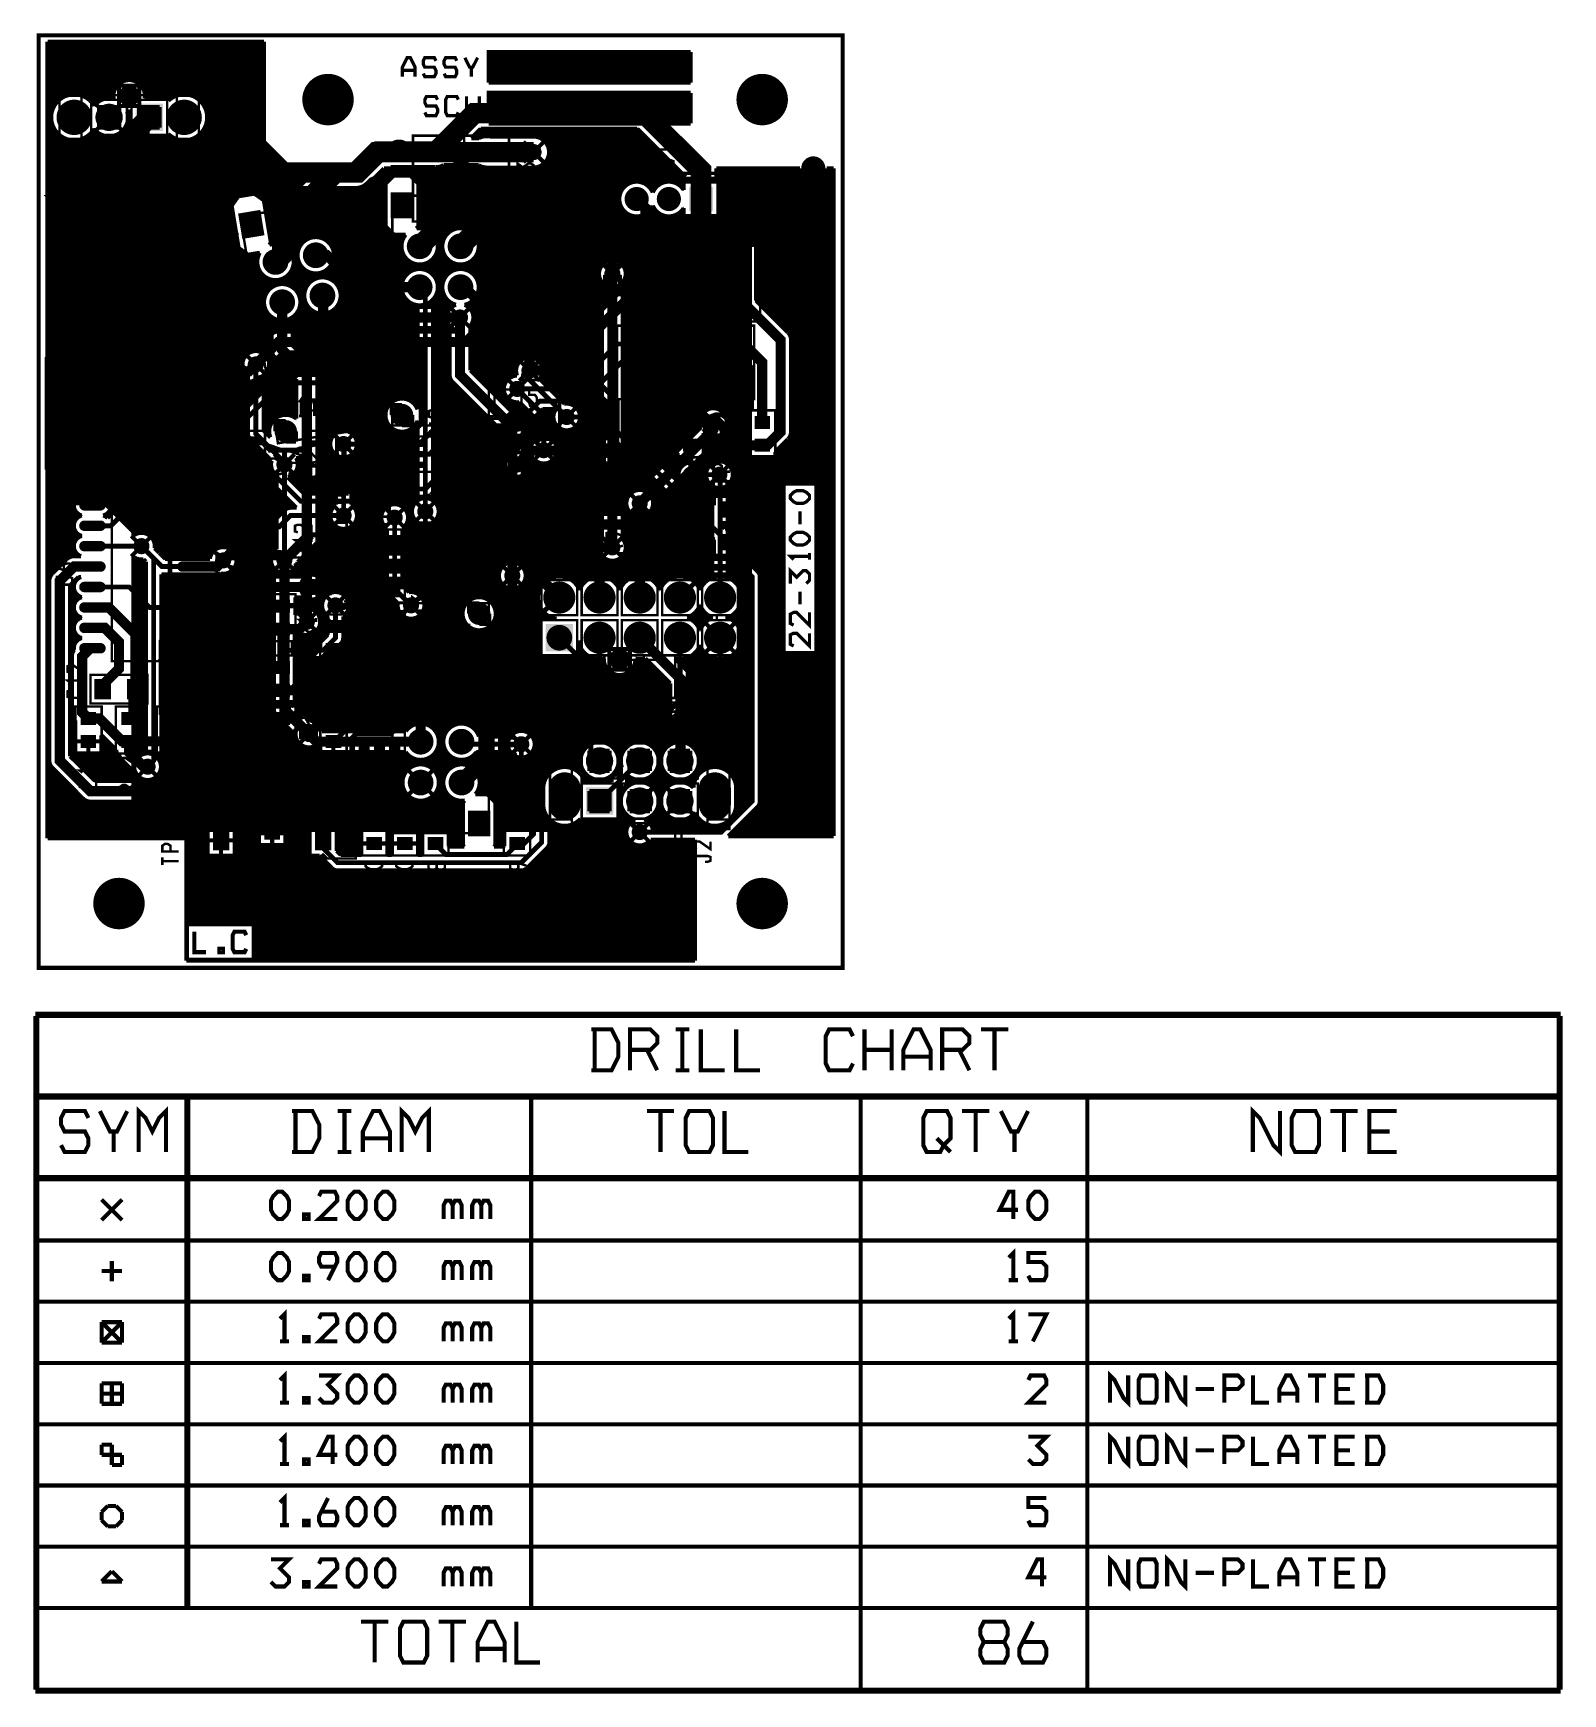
# Model space of a CAD drawing. Extents: x -5 to 90, y -49 to 54.
import ezdxf

# ---------------------------------------------------------------- set-up
doc = ezdxf.new("R2010")
doc.units = 0
doc.header["$MEASUREMENT"] = 0
doc.layers.get('0').update_dxf_attribs({"linetype": 'CONTINUOUS'})
for name, color, linetype in [('22-310-0_BOT', 7, 'CONTINUOUS'), ('22-310-0_DRD', 7, 'CONTINUOUS'), ('22-310-0_DRL', 2, 'CONTINUOUS'), ('22-310-0_SMB', 4, 'CONTINUOUS'), ('22-310-0_SMT', 3, 'CONTINUOUS'), ('22-310-0_SPT', 5, 'CONTINUOUS'), ('22-310-0_SSB', 10, 'CONTINUOUS'), ('22-310-0_SST', 14, 'CONTINUOUS'), ('22-310-0_TOP', 9, 'CONTINUOUS'), ('THRUHOLE_NPT', 11, 'CONTINUOUS'), ('THRUHOLE_TAP', 13, 'CONTINUOUS')]:
    doc.layers.add(name, color=color, linetype=linetype)

# ---------------------------------------------------------------- blocks, each defined once
blk = doc.blocks.new('ROUND_1')
at = {"const_width": 1.6002}
blk.add_lwpolyline([(-0.8001, 0, 1), (0.8001, 0, 1)], format="xyb", close=True, dxfattribs=at)
blk = doc.blocks.new('ROUND_8')
at = {"const_width": 0.7493}
blk.add_lwpolyline([(-0.37465, 0, 1), (0.37465, 0, 1)], format="xyb", close=True, dxfattribs=at)
blk = doc.blocks.new('SQUARE_9')
blk.add_solid([(0.7493, 0.7493), (0.7493, -0.7493), (-0.7493, 0.7493), (-0.7493, -0.7493)])
blk = doc.blocks.new('OBLONG_10')
at = {"const_width": 1.99898}
blk.add_lwpolyline([(0, 0.50038), (0, -0.50038)], dxfattribs=at)
at = {"const_width": 0.99949}
for points in [[(-0.499744, 0.50038, 1), (0.499744, 0.50038, 1)], [(-0.499744, -0.50038, 1), (0.499744, -0.50038, 1)]]:
    blk.add_lwpolyline(points, format="xyb", close=True, dxfattribs=at)
blk = doc.blocks.new('ROUND_13')
at = {"const_width": 0.84963}
blk.add_lwpolyline([(-0.424814, 0, 1), (0.424814, 0, 1)], format="xyb", close=True, dxfattribs=at)
blk = doc.blocks.new('SQUARE_14')
blk.add_solid([(0.84963, 0.84963), (0.84963, -0.84963), (-0.84963, 0.84963), (-0.84963, -0.84963)])
blk = doc.blocks.new('ROUND_15')
at = {"const_width": 0.99949}
blk.add_lwpolyline([(-0.499744, 0, 1), (0.499744, 0, 1)], format="xyb", close=True, dxfattribs=at)
blk = doc.blocks.new('ROUND_16')
at = {"const_width": 0.65024}
blk.add_lwpolyline([(-0.32512, 0, 1), (0.32512, 0, 1)], format="xyb", close=True, dxfattribs=at)
blk = doc.blocks.new('ROUND_17')
at = {"const_width": 1.09982}
blk.add_lwpolyline([(-0.54991, 0, 1), (0.54991, 0, 1)], format="xyb", close=True, dxfattribs=at)
blk = doc.blocks.new('ROUND_18')
at = {"const_width": 0.8001}
blk.add_lwpolyline([(-0.40005, 0, 1), (0.40005, 0, 1)], format="xyb", close=True, dxfattribs=at)
blk = doc.blocks.new('ROUND_19')
at = {"const_width": 0.69977}
blk.add_lwpolyline([(-0.349884, 0, 1), (0.349884, 0, 1)], format="xyb", close=True, dxfattribs=at)
blk = doc.blocks.new('ROUND_39')
at = {"const_width": 0.50038}
blk.add_lwpolyline([(-0.25019, 0, 1), (0.25019, 0, 1)], format="xyb", close=True, dxfattribs=at)
blk = doc.blocks.new('ROUND_43')
at = {"const_width": 0.50038}
blk.add_lwpolyline([(-0.25019, 0, 1), (0.25019, 0, 1)], format="xyb", close=True, dxfattribs=at)
blk = doc.blocks.new('ROUND_47')
at = {"const_width": 0.44958}
blk.add_lwpolyline([(-0.22479, 0, 1), (0.22479, 0, 1)], format="xyb", close=True, dxfattribs=at)
blk = doc.blocks.new('ROUND_48')
at = {"const_width": 0.59944}
blk.add_lwpolyline([(-0.29972, 0, 1), (0.29972, 0, 1)], format="xyb", close=True, dxfattribs=at)
blk = doc.blocks.new('ROUND_50')
at = {"const_width": 0.10033}
blk.add_lwpolyline([(-0.050164, 0, 1), (0.050164, 0, 1)], format="xyb", close=True, dxfattribs=at)
blk = doc.blocks.new('ROUND_2')
at = {"const_width": 0.50038}
blk.add_lwpolyline([(-0.25019, 0, 1), (0.25019, 0, 1)], format="xyb", close=True, dxfattribs=at)
blk = doc.blocks.new('RECTANGLE_3')
blk.add_solid([(0.63627, 0.51308), (0.63627, -0.51308), (-0.63627, 0.51308), (-0.63627, -0.51308)])
blk = doc.blocks.new('RECTANGLE_4')
blk.add_solid([(0.4826, 0.4064), (0.4826, -0.4064), (-0.4826, 0.4064), (-0.4826, -0.4064)])
blk = doc.blocks.new('RECTANGLE_5')
blk.add_solid([(0.51308, 0.63627), (0.51308, -0.63627), (-0.51308, 0.63627), (-0.51308, -0.63627)])
blk = doc.blocks.new('RECTANGLE_6')
blk.add_solid([(0.66929, 0.8001), (0.66929, -0.8001), (-0.66929, 0.8001), (-0.66929, -0.8001)])
blk = doc.blocks.new('RECTANGLE_7')
blk.add_solid([(2.42951, 1.89992), (2.42951, -1.89992), (-2.42951, 1.89992), (-2.42951, -1.89992)])
blk = doc.blocks.new('RECTANGLE_20')
blk.add_solid([(1.24968, 0.50038), (1.24968, -0.50038), (-1.24968, 0.50038), (-1.24968, -0.50038)])
blk = doc.blocks.new('RECTANGLE_21')
blk.add_solid([(0.508, 0.635), (0.508, -0.635), (-0.508, 0.635), (-0.508, -0.635)])
blk = doc.blocks.new('RECTANGLE_22')
blk.add_solid([(0.40005, 0.44958), (0.40005, -0.44958), (-0.40005, 0.44958), (-0.40005, -0.44958)])
blk = doc.blocks.new('RECTANGLE_25')
blk.add_solid([(0.635, 0.508), (0.635, -0.508), (-0.635, 0.508), (-0.635, -0.508)])
blk = doc.blocks.new('RECTANGLE_26')
blk.add_solid([(0.4064, 0.4826), (0.4064, -0.4826), (-0.4064, 0.4826), (-0.4064, -0.4826)])
blk = doc.blocks.new('RECTANGLE_27')
blk.add_solid([(0.9017, 0.508), (0.9017, -0.508), (-0.9017, 0.508), (-0.9017, -0.508)])
blk = doc.blocks.new('RECTANGLE_28')
blk.add_solid([(1.27, 0.762), (1.27, -0.762), (-1.27, 0.762), (-1.27, -0.762)])
blk = doc.blocks.new('SQUARE_29')
blk.add_solid([(3.5052, 3.5052), (3.5052, -3.5052), (-3.5052, 3.5052), (-3.5052, -3.5052)])
blk = doc.blocks.new('RECTANGLE_30')
blk.add_solid([(0.3429, 0.635), (0.3429, -0.635), (-0.3429, 0.635), (-0.3429, -0.635)])
blk = doc.blocks.new('OBLONG_31')
at = {"const_width": 0.65024}
blk.add_lwpolyline([(0.50038, 0), (-0.50038, 0)], dxfattribs=at)
at = {"const_width": 0.32512}
for points in [[(-0.66294, 0, 1), (-0.33782, 0, 1)], [(0.33782, 0, 1), (0.66294, 0, 1)]]:
    blk.add_lwpolyline(points, format="xyb", close=True, dxfattribs=at)
blk = doc.blocks.new('RECTANGLE_32')
blk.add_solid([(0.29972, 0.19939), (0.29972, -0.19939), (-0.29972, 0.19939), (-0.29972, -0.19939)])
blk = doc.blocks.new('RECTANGLE_33')
blk.add_solid([(0.25019, 0.19939), (0.25019, -0.19939), (-0.25019, 0.19939), (-0.25019, -0.19939)])
blk = doc.blocks.new('RECTANGLE_34')
blk.add_solid([(0.8636, 2.0066), (0.8636, -2.0066), (-0.8636, 2.0066), (-0.8636, -2.0066)])
blk = doc.blocks.new('RECTANGLE_35')
blk.add_solid([(0.8636, 0.6985), (0.8636, -0.6985), (-0.8636, 0.6985), (-0.8636, -0.6985)])
blk = doc.blocks.new('SQUARE_44')
blk.add_solid([(0.44958, 0.44958), (0.44958, -0.44958), (-0.44958, 0.44958), (-0.44958, -0.44958)])
blk = doc.blocks.new('ROUND_46')
at = {"const_width": 0.10033}
blk.add_lwpolyline([(-0.050164, 0, 1), (0.050164, 0, 1)], format="xyb", close=True, dxfattribs=at)

msp = doc.modelspace()

# ---------------------------------------------------------------- linework, layer by layer
at = {"layer": '22-310-0_BOT'}
for points, const_width in [([(5.588, 53.213), (-4.445, 53.213), (-4.445, 24.892)], 0.254), ([(5.7658, 53.0352), (-4.445, 53.0352)], 0.254), ([(5.9944, 52.8066), (-4.445, 52.8066)], 0.254), ([(6.223, 52.578), (-4.445, 52.578)], 0.254), ([(-4.2164, 53.213), (-4.2164, 24.892)], 0.254), ([(-3.9878, 53.213), (-3.9878, 49.6697)], 0.254), ([(-3.7592, 53.213), (-3.7592, 49.94148)], 0.254), ([(-3.5306, 53.213), (-3.5306, 50.1142)], 0.254), ([(-3.302, 53.213), (-3.302, 50.2285)], 0.254), ([(-3.0734, 53.213), (-3.0734, 50.29454)], 0.254), ([(-2.8448, 53.213), (-2.8448, 50.32248)], 0.254), ([(-2.6162, 53.213), (-2.6162, 50.31486)], 0.254), ([(-2.3876, 53.213), (-2.3876, 50.26914)], 0.254), ([(-2.159, 53.213), (-2.159, 50.18024)], 0.254), ([(-1.9304, 53.213), (-1.9304, 50.04054)], 0.254), ([(-1.7018, 53.213), (-1.7018, 49.82718)], 0.254), ([(-1.4732, 53.213), (-1.4732, 49.70526)], 0.254), ([(-1.2446, 53.213), (-1.2446, 49.89322)], 0.254), ([(-1.016, 53.213), (-1.016, 50.00498)], 0.254), ([(-0.7874, 53.213), (-0.7874, 50.0634)], 0.254), ([(-0.5588, 53.213), (-0.5588, 50.07356)], 0.254), ([(-0.3302, 53.213), (-0.3302, 50.40122)], 0.254), ([(-0.1016, 53.213), (-0.1016, 50.87874)], 0.254), ([(0.127, 53.213), (0.127, 51.07178)], 0.254), ([(0.3556, 53.213), (0.3556, 51.17338)], 0.254), ([(0.5842, 53.213), (0.5842, 51.21148)], 0.254), ([(0.8128, 53.213), (0.8128, 51.19624)], 0.254), ([(1.0414, 53.213), (1.0414, 51.12512)], 0.254), ([(1.27, 53.213), (1.27, 50.98034)], 0.254), ([(1.4986, 53.213), (1.4986, 50.69586)], 0.254), ([(1.7272, 53.213), (1.7272, 50.0761)], 0.254), ([(1.9558, 53.213), (1.9558, 50.0761)], 0.254), ([(2.1844, 53.213), (2.1844, 50.0761)], 0.254), ([(2.413, 53.213), (2.413, 50.0761)], 0.254), ([(2.6416, 53.213), (2.6416, 50.0761)], 0.254), ([(2.8702, 53.213), (2.8702, 50.0761)], 0.254), ([(3.0988, 53.213), (3.0988, 49.95926)], 0.254), ([(3.3274, 53.213), (3.3274, 50.1269)], 0.254), ([(3.556, 53.213), (3.556, 50.23358)], 0.254), ([(3.7846, 53.213), (3.7846, 50.29962)], 0.254), ([(4.0132, 53.213), (4.0132, 50.32502)], 0.254), ([(4.2418, 53.213), (4.2418, 50.31232)], 0.254), ([(4.4704, 53.213), (4.4704, 50.26406)], 0.254), ([(4.699, 53.213), (4.699, 50.17008)], 0.254), ([(4.9276, 53.213), (4.9276, 50.02784)], 0.254), ([(5.1562, 53.213), (5.1562, 49.80686)], 0.254), ([(5.3848, 53.213), (5.3848, 49.42078)], 0.254), ([(5.588, 53.213), (7.747, 51.054)], 0.254), ([(5.6134, 53.1876), (5.6134, 21.4376)], 0.254), ([(5.842, 52.959), (5.842, 21.8694)], 0.254), ([(6.0706, 52.7304), (6.0706, 22.0599)], 0.254), ([(6.4516, 52.3494), (-4.445, 52.3494)], 0.254), ([(6.6802, 52.1208), (-4.445, 52.1208)], 0.254), ([(6.9088, 51.8922), (-4.445, 51.8922)], 0.254), ([(7.1374, 51.6636), (-4.445, 51.6636)], 0.254), ([(6.2992, 52.5018), (6.2992, 22.14626)], 0.254), ([(6.5278, 52.2732), (6.5278, 22.16404)], 0.254), ([(6.7564, 52.0446), (6.7564, 22.11578)], 0.254), ([(6.985, 51.816), (6.985, 21.99132)], 0.254), ([(7.2136, 51.5874), (7.2136, 43.69054)], 0.254), ([(7.366, 51.435), (-4.445, 51.435)], 0.254), ([(0.51308, 51.2064), (-4.445, 51.2064)], 0.254), ([(-0.00254, 50.9778), (-4.445, 50.9778)], 0.254), ([(-0.19812, 50.7492), (-4.445, 50.7492)], 0.254), ([(-0.30226, 50.5206), (-4.445, 50.5206)], 0.254), ([(7.5946, 51.2064), (0.75692, 51.2064)], 0.254), ([(7.747, 50.9778), (1.27254, 50.9778)], 0.254), ([(7.747, 50.7492), (1.46812, 50.7492)], 0.254), ([(7.747, 50.5206), (1.57226, 50.5206)], 0.254), ([(7.4422, 51.3588), (7.4422, 43.98772)], 0.254), ([(7.6708, 51.1302), (7.6708, 44.02582)], 0.254), ([(7.747, 51.054), (7.747, 48.641)], 0.254), ([(-3.09118, 50.292), (-4.445, 50.292)], 0.254), ([(-3.60934, 50.0634), (-4.445, 50.0634)], 0.254), ([(-3.86334, 49.8348), (-4.445, 49.8348)], 0.254), ([(-4.0259, 49.6062), (-4.445, 49.6062)], 0.254), ([(-0.3429, 50.292), (-2.47904, 50.292)], 0.254), ([(-0.78232, 50.0634), (-1.96088, 50.0634)], 0.254), ([(-1.32842, 49.8348), (-1.70688, 49.8348)], 0.254), ([(-1.45034, 49.72812), (-0.61468, 48.895)], 0.254), ([(-0.3302, 50.0634), (-0.44704, 50.0634)], 0.254), ([(-0.3302, 50.06594), (-0.3302, 50.04054)], 0.254), ([(3.06578, 50.0761), (1.6002, 50.0761)], 0.254), ([(3.23088, 50.0634), (1.6002, 50.0634)], 0.254), ([(3.74904, 50.292), (1.6129, 50.292)], 0.254), ([(3.06578, 50.0761), (3.06578, 49.92624)], 0.254), ([(7.747, 50.292), (4.35864, 50.292)], 0.254), ([(7.747, 50.0634), (4.87934, 50.0634)], 0.254), ([(7.747, 49.8348), (5.13334, 49.8348)], 0.254), ([(7.747, 49.6062), (5.2959, 49.6062)], 0.254), ([(-4.13004, 49.3776), (-4.445, 49.3776)], 0.254), ([(-4.19354, 49.149), (-4.445, 49.149)], 0.254), ([(-4.21386, 48.9204), (-4.445, 48.9204)], 0.254), ([(-4.20116, 48.6918), (-4.445, 48.6918)], 0.254), ([(-4.14782, 48.4632), (-4.445, 48.4632)], 0.254), ([(-1.45034, 48.05934), (-0.61468, 48.895)], 0.254), ([(0.21844, 48.05934), (-0.61468, 48.895)], 0.254), ([(0.70358, 48.4632), (0.4826, 48.4632)], 0.254), ([(0.70358, 49.149), (0.53594, 49.149)], 0.254), ([(0.70358, 48.6918), (0.5461, 48.6918)], 0.254), ([(0.70358, 48.9204), (0.56388, 48.9204)], 0.254), ([(0.5842, 49.25568), (0.5842, 23.4188)], 0.254), ([(0.635, 49.25568), (0.70341, 49.25807)], 0.254), ([(0.70358, 49.25568), (0.70358, 47.7139)], 0.254), ([(7.747, 49.3776), (5.40004, 49.3776)], 0.254), ([(7.9248, 48.4632), (5.41782, 48.4632)], 0.254), ([(7.747, 49.149), (5.461, 49.149)], 0.254), ([(7.747, 48.6918), (5.46862, 48.6918)], 0.254), ([(7.747, 48.9204), (5.48386, 48.9204)], 0.254), ([(7.747, 48.641), (11.303, 45.085)], 0.254), ([(7.8994, 48.4886), (7.8994, 44.06392)], 0.254), ([(-4.05384, 48.2346), (-4.445, 48.2346)], 0.254), ([(-3.90398, 48.006), (-4.445, 48.006)], 0.254), ([(-3.67792, 47.7774), (-4.445, 47.7774)], 0.254), ([(-3.26644, 47.5488), (-4.445, 47.5488)], 0.254), ([(-3.9878, 48.1203), (-3.9878, 24.892)], 0.254), ([(-3.7592, 47.84598), (-3.7592, 24.892)], 0.254), ([(-3.5306, 47.67326), (-3.5306, 24.892)], 0.254), ([(-3.302, 47.5615), (-3.302, 24.892)], 0.254), ([(-3.0734, 47.49292), (-3.0734, 24.892)], 0.254), ([(-2.8448, 47.46498), (-2.8448, 24.892)], 0.254), ([(-2.6162, 47.47514), (-2.6162, 24.892)], 0.254), ([(-2.3876, 47.52086), (-2.3876, 24.892)], 0.254), ([(3.57124, 47.5488), (-2.30378, 47.5488)], 0.254), ([(-2.159, 47.60976), (-2.159, 24.892)], 0.254), ([(-1.9304, 47.74946), (-1.9304, 24.892)], 0.254), ([(-0.99568, 47.7774), (-1.8923, 47.7774)], 0.254), ([(-1.7018, 47.96282), (-1.7018, 24.892)], 0.254), ([(-1.39192, 48.006), (-1.66624, 48.006)], 0.254), ([(-1.4732, 48.08474), (-1.4732, 24.892)], 0.254), ([(-1.2446, 47.89678), (-1.2446, 24.892)], 0.254), ([(-1.016, 47.78502), (-1.016, 24.892)], 0.254), ([(-0.7874, 47.7266), (-0.7874, 24.7904)], 0.254), ([(-0.5588, 47.71644), (-0.5588, 24.5618)], 0.254), ([(-0.3302, 47.74946), (-0.3302, 24.3332)], 0.254), ([(0.70358, 47.7774), (-0.23622, 47.7774)], 0.254), ([(-0.1016, 47.83328), (-0.1016, 24.1046)], 0.254), ([(0.127, 47.97806), (0.127, 23.876)], 0.254), ([(0.70358, 48.006), (0.16002, 48.006)], 0.254), ([(0.3556, 48.22444), (0.3556, 23.6474)], 0.254), ([(0.70358, 48.2346), (0.36322, 48.2346)], 0.254), ([(3.06578, 47.7139), (0.70358, 47.7139)], 0.254), ([(0.8128, 47.7139), (0.8128, 23.1902)], 0.254), ([(1.0414, 47.7139), (1.0414, 22.9743)], 0.254), ([(1.27, 47.7139), (1.27, 23.04542)], 0.254), ([(1.4986, 47.7139), (1.4986, 23.04796)], 0.254), ([(1.7272, 47.7139), (1.7272, 22.987)], 0.254), ([(1.9558, 47.7139), (1.9558, 22.83714)], 0.254), ([(2.1844, 47.7139), (2.1844, 22.48662)], 0.254), ([(2.413, 47.7139), (2.413, 21.89226)], 0.254), ([(2.6416, 47.7139), (2.6416, 21.66366)], 0.254), ([(2.8702, 47.7139), (2.8702, 21.4376)], 0.254), ([(3.06578, 47.86122), (3.06578, 47.7139)], 0.254), ([(3.1623, 47.7774), (3.06578, 47.7774)], 0.254), ([(3.0988, 47.83074), (3.0988, 21.4376)], 0.254), ([(3.3274, 47.6631), (3.3274, 21.4376)], 0.254), ([(3.556, 47.55388), (3.556, 21.4376)], 0.254), ([(3.7846, 47.49038), (3.7846, 21.4376)], 0.254), ([(4.0132, 47.46498), (4.0132, 21.4376)], 0.254), ([(4.2418, 47.47768), (4.2418, 21.4376)], 0.254), ([(4.4704, 47.52594), (4.4704, 21.4376)], 0.254), ([(8.8392, 47.5488), (4.53644, 47.5488)], 0.254), ([(4.699, 47.61738), (4.699, 21.4376)], 0.254), ([(4.9276, 47.76216), (4.9276, 21.4376)], 0.254), ([(8.6106, 47.7774), (4.94538, 47.7774)], 0.254), ([(5.1562, 47.98314), (5.1562, 21.4376)], 0.254), ([(8.382, 48.006), (5.17398, 48.006)], 0.254), ([(8.1534, 48.2346), (5.32384, 48.2346)], 0.254), ([(5.3848, 48.36922), (5.3848, 21.4376)], 0.254), ([(8.128, 48.26), (8.128, 44.10202)], 0.254), ([(8.3566, 48.0314), (8.3566, 44.14012)], 0.254), ([(8.5852, 47.8028), (8.5852, 44.03598)], 0.254), ([(8.8138, 47.5742), (8.8138, 43.87342)], 0.254), ([(9.0678, 47.3202), (-4.445, 47.3202)], 0.254), ([(9.2964, 47.0916), (-4.445, 47.0916)], 0.254), ([(9.525, 46.863), (-4.445, 46.863)], 0.254), ([(9.7536, 46.6344), (-4.445, 46.6344)], 0.254), ([(9.9822, 46.4058), (-4.445, 46.4058)], 0.254), ([(9.0424, 47.3456), (9.0424, 43.5356)], 0.254), ([(25.781, 46.736), (16.002, 46.736), (14.732, 45.466), (13.462, 45.466), (10.16, 42.164), (10.16, 40.33012), (9.73328, 39.90086)], 1.27), ([(9.271, 47.117), (9.271, 42.53992)], 0.254), ([(9.4996, 46.8884), (9.4996, 42.86758)], 0.254), ([(9.7282, 46.6598), (9.7282, 43.09618)], 0.254), ([(9.9568, 46.4312), (9.9568, 43.32478)], 0.254), ([(10.2108, 46.1772), (-4.445, 46.1772)], 0.254), ([(10.4394, 45.9486), (-4.445, 45.9486)], 0.254), ([(10.668, 45.72), (-4.445, 45.72)], 0.254), ([(10.8966, 45.4914), (-4.445, 45.4914)], 0.254), ([(10.1854, 46.2026), (10.1854, 43.55338)], 0.254), ([(10.414, 45.974), (10.414, 43.78198)], 0.254), ([(10.6426, 45.7454), (10.6426, 44.01058)], 0.254), ([(10.8712, 45.5168), (10.8712, 44.23918)], 0.254), ([(11.1252, 45.2628), (-4.445, 45.2628)], 0.254), ([(11.66368, 45.0342), (-4.445, 45.0342)], 0.254), ([(11.43508, 44.8056), (-4.445, 44.8056)], 0.254), ([(11.20648, 44.577), (-4.445, 44.577)], 0.254), ([(10.97788, 44.3484), (-4.445, 44.3484)], 0.254), ([(11.71448, 45.085), (9.48436, 42.85234)], 0.254), ([(11.0998, 45.2882), (11.0998, 44.46778)], 0.254), ([(13.86078, 44.5008), (11.1252, 41.76268)], 0.254), ([(11.71448, 45.085), (11.303, 45.085)], 0.254), ([(11.3284, 45.085), (11.3284, 44.69638)], 0.254), ([(11.557, 45.085), (11.557, 44.92498)], 0.254), ([(16.58366, 44.3484), (13.70838, 44.3484)], 0.254), ([(13.843, 44.48048), (13.843, 29.39542)], 0.254), ([(14.732, 44.5008), (13.86078, 44.5008)], 0.254), ([(14.0716, 44.5008), (14.0716, 29.39796)], 0.254), ([(14.3002, 44.5008), (14.3002, 29.337)], 0.254), ([(14.5288, 44.5008), (14.5288, 29.18714)], 0.254), ([(14.7574, 44.5008), (14.7574, 28.83662)], 0.254), ([(14.986, 44.53382), (14.986, 10.71118)], 0.254), ([(16.58366, 44.577), (15.10792, 44.577)], 0.254), ([(15.2146, 44.63034), (15.2146, 10.71118)], 0.254), ([(15.71498, 45.085), (15.42034, 44.79036)], 0.254), ([(16.61668, 44.8056), (15.43558, 44.8056)], 0.254), ([(15.4432, 44.81068), (15.4432, 10.71118)], 0.254), ([(16.84528, 45.0342), (15.66418, 45.0342)], 0.254), ([(15.6718, 45.03928), (15.6718, 10.71118)], 0.254), ([(16.89608, 45.085), (15.71498, 45.085)], 0.254), ([(15.9004, 45.085), (15.9004, 10.71118)], 0.254), ([(16.129, 45.085), (16.129, 10.71118)], 0.254), ([(16.3576, 45.085), (16.3576, 24.26462)], 0.254), ([(16.89608, 45.085), (16.58366, 44.77258)], 0.254), ([(16.58366, 44.77258), (16.58366, 42.10558)], 0.254), ([(16.5862, 45.085), (16.5862, 30.5562)], 0.254), ([(16.8148, 45.085), (16.8148, 45.00372)], 0.254), ([(18.30324, 45.085), (18.61566, 44.77258)], 0.254), ([(37.211, 45.085), (18.30324, 45.085)], 0.254), ([(37.2618, 45.0342), (18.35404, 45.0342)], 0.254), ([(18.415, 45.085), (18.415, 44.97324)], 0.254), ([(31.76524, 44.8056), (18.58264, 44.8056)], 0.254), ([(18.61566, 44.77258), (18.61566, 42.10558)], 0.254), ([(31.42996, 44.577), (18.61566, 44.577)], 0.254), ([(31.25724, 44.3484), (18.61566, 44.3484)], 0.254), ([(18.6436, 45.085), (18.6436, 42.00398)], 0.254), ([(18.8722, 45.085), (18.8722, 41.99128)], 0.254), ([(19.1008, 45.085), (19.1008, 41.93032)], 0.254), ([(19.3294, 45.085), (19.3294, 41.81348)], 0.254), ([(19.558, 45.085), (19.558, 41.61028)], 0.254), ([(19.7866, 45.085), (19.7866, 41.18356)], 0.254), ([(20.0152, 45.085), (20.0152, 4.572)], 0.254), ([(20.2438, 45.085), (20.2438, 41.40962)], 0.254), ([(20.4724, 45.085), (20.4724, 41.70426)], 0.254), ([(20.701, 45.085), (20.701, 41.86682)], 0.254), ([(20.9296, 45.085), (20.9296, 41.9608)], 0.254), ([(21.1582, 45.085), (21.1582, 42.00144)], 0.254), ([(21.3868, 45.085), (21.3868, 41.99382)], 0.254), ([(21.6154, 45.085), (21.6154, 41.94048)], 0.254), ([(21.844, 45.085), (21.844, 41.82872)], 0.254), ([(22.0726, 45.085), (22.0726, 41.63822)], 0.254), ([(22.3012, 45.085), (22.3012, 41.2623)], 0.254), ([(22.5298, 45.085), (22.5298, 32.4866)], 0.254), ([(22.7584, 45.085), (22.7584, 32.258)], 0.254), ([(22.987, 45.085), (22.987, 32.0294)], 0.254), ([(23.2156, 45.085), (23.2156, 31.8008)], 0.254), ([(23.4442, 45.085), (23.4442, 31.5722)], 0.254), ([(23.6728, 45.085), (23.6728, 31.3436)], 0.254), ([(23.9014, 45.085), (23.9014, 31.115)], 0.254), ([(24.13, 45.085), (24.13, 32.5374)], 0.254), ([(24.3586, 45.085), (24.3586, 32.7279)], 0.254), ([(24.5872, 45.085), (24.5872, 32.81426)], 0.254), ([(24.8158, 45.085), (24.8158, 33.57372)], 0.254), ([(25.0444, 45.085), (25.0444, 33.82264)], 0.254), ([(25.273, 45.085), (25.273, 33.93694)], 0.254), ([(25.5016, 45.085), (25.5016, 33.97504)], 0.254), ([(25.7302, 45.085), (25.7302, 33.95218)], 0.254), ([(25.9588, 45.085), (25.9588, 33.85566)], 0.254), ([(26.1874, 45.085), (26.1874, 33.64992)], 0.254), ([(26.416, 45.085), (26.416, 32.3723)], 0.254), ([(26.6446, 45.085), (26.6446, 32.1437)], 0.254), ([(26.8732, 45.085), (26.8732, 31.9151)], 0.254), ([(27.1018, 45.085), (27.1018, 31.6865)], 0.254), ([(27.3304, 45.085), (27.3304, 31.4579)], 0.254), ([(27.559, 45.085), (27.559, 31.2293)], 0.254), ([(27.7876, 45.085), (27.7876, 31.08706)], 0.254), ([(28.0162, 45.085), (28.0162, 31.07182)], 0.254), ([(28.2448, 45.085), (28.2448, 30.988)], 0.254), ([(28.4734, 45.085), (28.4734, 30.80258)], 0.254), ([(28.702, 45.085), (28.702, 19.63674)], 0.254), ([(28.9306, 45.085), (28.9306, 19.95678)], 0.254), ([(29.1592, 45.085), (29.1592, 20.14474)], 0.254), ([(29.3878, 45.085), (29.3878, 20.26412)], 0.254), ([(29.6164, 45.085), (29.6164, 20.3327)], 0.254), ([(29.845, 45.085), (29.845, 20.3581)], 0.254), ([(30.0736, 45.085), (30.0736, 39.72814)], 0.254), ([(30.3022, 45.085), (30.3022, 39.9034)], 0.254), ([(30.5308, 45.085), (30.5308, 39.98214)], 0.254), ([(30.7594, 45.085), (30.7594, 39.9923)], 0.254), ([(30.988, 45.085), (30.988, 39.93896)], 0.254), ([(31.2166, 45.085), (31.2166, 44.26966)], 0.254), ([(31.4452, 45.085), (31.4452, 44.5897)], 0.254), ([(31.6738, 45.085), (31.6738, 44.75988)], 0.254), ([(31.9024, 45.085), (31.9024, 44.85386)], 0.254), ([(32.131, 45.085), (32.131, 44.89196)], 0.254), ([(32.3596, 45.085), (32.3596, 44.8818)], 0.254), ([(32.5882, 45.085), (32.5882, 44.82084)], 0.254), ([(33.76676, 44.8056), (32.62376, 44.8056)], 0.254), ([(32.8168, 45.085), (32.8168, 44.69638)], 0.254), ([(33.42894, 44.577), (32.95904, 44.577)], 0.254), ([(33.0454, 45.085), (33.0454, 44.48048)], 0.254), ([(33.25622, 44.3484), (33.1343, 44.3484)], 0.254), ([(33.274, 45.085), (33.274, 44.37634)], 0.254), ([(33.5026, 45.085), (33.5026, 44.64304)], 0.254), ([(33.7312, 45.085), (33.7312, 44.79036)], 0.254), ([(33.9598, 45.085), (33.9598, 44.8691)], 0.254), ([(34.1884, 45.085), (34.1884, 44.8945)], 0.254), ([(34.417, 45.085), (34.417, 44.87164)], 0.254), ([(35.1155, 44.8056), (34.62274, 44.8056)], 0.254), ([(34.6456, 45.085), (34.6456, 44.79544)], 0.254), ([(34.8742, 45.085), (34.8742, 44.6532)], 0.254), ([(35.1155, 44.577), (34.96056, 44.577)], 0.254), ([(35.1028, 45.085), (35.1028, 44.3992)], 0.254), ([(37.2745, 44.8945), (35.1155, 44.8945)], 0.254), ([(35.1155, 44.8945), (35.1155, 44.37888)], 0.254), ([(35.3314, 45.085), (35.3314, 44.8945)], 0.254), ([(35.56, 45.085), (35.56, 44.8945)], 0.254), ([(35.7886, 45.085), (35.7886, 44.8945)], 0.254), ([(36.0172, 45.085), (36.0172, 44.8945)], 0.254), ([(36.2458, 45.085), (36.2458, 44.8945)], 0.254), ([(36.4744, 45.085), (36.4744, 44.8945)], 0.254), ([(36.703, 45.085), (36.703, 44.8945)], 0.254), ([(36.9316, 45.085), (36.9316, 44.8945)], 0.254), ([(37.1602, 45.085), (37.1602, 44.8945)], 0.254), ([(37.211, 45.085), (39.243, 43.053)], 0.254), ([(37.2745, 44.8945), (37.2745, 42.7355)], 0.254), ([(37.4904, 44.8056), (37.2745, 44.8056)], 0.254), ([(37.719, 44.577), (37.2745, 44.577)], 0.254), ([(37.9476, 44.3484), (37.2745, 44.3484)], 0.254), ([(37.3888, 44.9072), (37.3888, 30.68066)], 0.254), ([(37.6174, 44.6786), (37.6174, 30.47492)], 0.254), ([(37.846, 44.45), (37.846, 27.32532)], 0.254), ([(8.23722, 44.1198), (-4.445, 44.1198)], 0.254), ([(7.35584, 43.8912), (-4.445, 43.8912)], 0.254), ([(7.19328, 43.6626), (-4.445, 43.6626)], 0.254), ([(7.02818, 43.434), (-4.445, 43.434)], 0.254), ([(7.42188, 43.98518), (7.00532, 43.40098)], 0.254), ([(7.00532, 43.40098), (7.4422, 40.76954)], 0.254), ([(8.42518, 44.15028), (7.42188, 43.98518)], 0.254), ([(8.42518, 44.15028), (9.00938, 43.73372)], 0.254), ([(10.74928, 44.1198), (8.46836, 44.1198)], 0.254), ([(10.52068, 43.8912), (8.7884, 43.8912)], 0.254), ([(9.00938, 43.73372), (9.22782, 42.41546)], 0.254), ([(10.29208, 43.6626), (9.01954, 43.6626)], 0.254), ([(10.06348, 43.434), (9.05764, 43.434)], 0.254), ([(12.7, 43.33748), (12.7, 41.34866)], 0.254), ([(16.58366, 43.434), (12.79398, 43.434)], 0.254), ([(12.9286, 43.56608), (12.9286, 41.2115)], 0.254), ([(16.58366, 43.6626), (13.02258, 43.6626)], 0.254), ([(13.1572, 43.79468), (13.1572, 40.97528)], 0.254), ([(16.58366, 43.8912), (13.25118, 43.8912)], 0.254), ([(13.3858, 44.02328), (13.3858, 38.67404)], 0.254), ([(16.58366, 44.1198), (13.47978, 44.1198)], 0.254), ([(13.6144, 44.25188), (13.6144, 38.40988)], 0.254), ([(31.15818, 44.1198), (18.61566, 44.1198)], 0.254), ([(31.11754, 43.8912), (18.61566, 43.8912)], 0.254), ([(31.12516, 43.6626), (18.61566, 43.6626)], 0.254), ([(31.18612, 43.434), (18.61566, 43.434)], 0.254), ([(31.2166, 43.36034), (31.2166, 39.8018)], 0.254), ([(33.274, 43.25112), (33.274, 26.6954)], 0.254), ([(35.1155, 43.25112), (35.1155, 42.7355)], 0.254), ([(38.1762, 44.1198), (37.2745, 44.1198)], 0.254), ([(38.4048, 43.8912), (37.2745, 43.8912)], 0.254), ([(38.6334, 43.6626), (37.2745, 43.6626)], 0.254), ([(38.862, 43.434), (37.2745, 43.434)], 0.254), ([(38.0746, 44.2214), (38.0746, 27.051)], 0.254), ([(38.3032, 43.9928), (38.3032, 19.99234)], 0.254), ([(38.5318, 43.7642), (38.5318, 19.70278)], 0.254), ([(38.7604, 43.5356), (38.7604, 5.7404)], 0.254), ([(38.989, 43.307), (38.989, 5.969)], 0.254), ([(7.03834, 43.2054), (-4.445, 43.2054)], 0.254), ([(7.07644, 42.9768), (-4.445, 42.9768)], 0.254), ([(7.11454, 42.7482), (-4.445, 42.7482)], 0.254), ([(7.15264, 42.5196), (-4.445, 42.5196)], 0.254), ([(7.1882, 42.291), (-4.445, 42.291)], 0.254), ([(9.83488, 43.2054), (9.09574, 43.2054)], 0.254), ([(9.60628, 42.9768), (9.13384, 42.9768)], 0.254), ([(9.39038, 42.7482), (9.17194, 42.7482)], 0.254), ([(9.26338, 42.5196), (9.21004, 42.5196)], 0.254), ([(16.58366, 42.291), (11.65098, 42.291)], 0.254), ([(11.7856, 42.42308), (11.7856, 41.35374)], 0.254), ([(16.58366, 42.5196), (11.87958, 42.5196)], 0.254), ([(12.0142, 42.65168), (12.0142, 41.42486)], 0.254), ([(16.58366, 42.7482), (12.10818, 42.7482)], 0.254), ([(12.2428, 42.88028), (12.2428, 41.44772)], 0.254), ([(16.58366, 42.9768), (12.33678, 42.9768)], 0.254), ([(12.4714, 43.10888), (12.4714, 41.42486)], 0.254), ([(16.58366, 43.2054), (12.56538, 43.2054)], 0.254), ([(31.30296, 43.2054), (18.61566, 43.2054)], 0.254), ([(31.51378, 42.9768), (18.61566, 42.9768)], 0.254), ([(32.0294, 42.7482), (18.61566, 42.7482)], 0.254), ([(39.243, 42.5196), (18.61566, 42.5196)], 0.254), ([(39.243, 42.291), (18.61566, 42.291)], 0.254), ([(31.4452, 43.03776), (31.4452, 39.49446)], 0.254), ([(31.6738, 42.87012), (31.6738, 25.31872)], 0.254), ([(31.9024, 42.77614), (31.9024, 25.56764)], 0.254), ([(32.131, 42.73804), (32.131, 25.68194)], 0.254), ([(32.3596, 42.7482), (32.3596, 25.781)], 0.254), ([(34.03092, 42.7482), (32.3596, 42.7482)], 0.254), ([(32.5882, 42.80916), (32.5882, 26.0096)], 0.254), ([(32.8168, 42.93108), (32.8168, 26.2382)], 0.254), ([(33.5153, 42.9768), (32.87522, 42.9768)], 0.254), ([(33.0454, 43.14952), (33.0454, 26.4668)], 0.254), ([(33.30448, 43.2054), (33.08604, 43.2054)], 0.254), ([(33.5026, 42.98696), (33.5026, 26.924)], 0.254), ([(33.7312, 42.83964), (33.7312, 27.1526)], 0.254), ([(33.9598, 42.7609), (33.9598, 27.3812)], 0.254), ([(34.1884, 42.7355), (34.1884, 27.6098)], 0.254), ([(39.243, 42.7482), (34.36112, 42.7482)], 0.254), ([(34.417, 42.75836), (34.417, 27.8384)], 0.254), ([(34.6456, 42.83456), (34.6456, 28.067)], 0.254), ([(35.1155, 42.9768), (34.8742, 42.9768)], 0.254), ([(34.8742, 42.97426), (34.8742, 28.2956)], 0.254), ([(35.1155, 43.2054), (35.08502, 43.2054)], 0.254), ([(35.1028, 43.2308), (35.1028, 28.5242)], 0.254), ([(37.2745, 42.7355), (35.1155, 42.7355)], 0.254), ([(35.3314, 42.7355), (35.3314, 28.7528)], 0.254), ([(35.56, 42.7355), (35.56, 28.9814)], 0.254), ([(35.7886, 42.7355), (35.7886, 29.21)], 0.254), ([(36.0172, 42.7355), (36.0172, 29.4386)], 0.254), ([(36.2458, 42.7355), (36.2458, 30.39872)], 0.254), ([(36.4744, 42.7355), (36.4744, 30.64764)], 0.254), ([(36.703, 42.7355), (36.703, 30.76194)], 0.254), ([(36.9316, 42.7355), (36.9316, 30.80004)], 0.254), ([(37.1602, 42.7355), (37.1602, 30.77718)], 0.254), ([(39.0906, 43.2054), (37.2745, 43.2054)], 0.254), ([(39.243, 42.9768), (37.2745, 42.9768)], 0.254), ([(39.2176, 43.0784), (39.2176, 6.1976)], 0.254), ([(39.243, 43.053), (39.243, 6.223)], 0.254), ([(7.2263, 42.0624), (-4.445, 42.0624)], 0.254), ([(7.2644, 41.8338), (-4.445, 41.8338)], 0.254), ([(7.3025, 41.6052), (-4.445, 41.6052)], 0.254), ([(7.3406, 41.3766), (-4.445, 41.3766)], 0.254), ([(7.2136, 42.14876), (7.2136, 21.717)], 0.254), ([(11.1252, 41.76268), (11.1252, 40.51808)], 0.254), ([(17.08404, 41.6052), (11.1252, 41.6052)], 0.254), ([(11.84148, 41.3766), (11.1252, 41.3766)], 0.254), ([(16.85544, 41.8338), (11.19378, 41.8338)], 0.254), ([(11.3284, 41.96588), (11.3284, 40.98798)], 0.254), ([(16.62684, 42.0624), (11.42238, 42.0624)], 0.254), ([(11.557, 42.19448), (11.557, 41.21912)], 0.254), ([(17.68602, 41.3766), (12.63396, 41.3766)], 0.254), ([(16.58366, 42.10558), (17.09166, 41.59758)], 0.254), ([(16.8148, 41.87444), (16.8148, 31.04134)], 0.254), ([(17.0434, 41.64584), (17.0434, 31.242)], 0.254), ([(17.8308, 41.59758), (17.09166, 41.59758)], 0.254), ([(17.272, 41.59758), (17.272, 31.35122)], 0.254), ([(17.5006, 41.59758), (17.5006, 31.39948)], 0.254), ([(17.7292, 41.59758), (17.7292, 41.4528)], 0.254), ([(18.61566, 42.10558), (18.49628, 41.9862)], 0.254), ([(39.243, 42.0624), (18.57248, 42.0624)], 0.254), ([(20.64004, 41.8338), (19.29638, 41.8338)], 0.254), ([(20.37588, 41.6052), (19.56054, 41.6052)], 0.254), ([(20.22602, 41.3766), (19.71294, 41.3766)], 0.254), ([(39.243, 41.8338), (21.83638, 41.8338)], 0.254), ([(39.243, 41.6052), (22.10054, 41.6052)], 0.254), ([(39.243, 41.3766), (22.25294, 41.3766)], 0.254), ([(7.3787, 41.148), (-4.445, 41.148)], 0.254), ([(7.4168, 40.9194), (-4.445, 40.9194)], 0.254), ([(7.55142, 40.6908), (-4.445, 40.6908)], 0.254), ([(7.87146, 40.4622), (-4.445, 40.4622)], 0.254), ([(8.65124, 40.2336), (-4.445, 40.2336)], 0.254), ([(7.4422, 40.77462), (7.4422, 4.572)], 0.254), ([(7.4422, 40.76954), (8.0264, 40.35044)], 0.254), ([(7.6708, 40.60698), (7.6708, 4.572)], 0.254), ([(7.8994, 40.44188), (7.8994, 34.08934)], 0.254), ([(8.75538, 40.47236), (8.0264, 40.35044)], 0.254), ([(8.128, 40.36822), (8.128, 34.2646)], 0.254), ([(8.3566, 40.40632), (8.3566, 34.34334)], 0.254), ([(8.5852, 40.44442), (8.5852, 34.3535)], 0.254), ([(8.7503, 40.4622), (8.69442, 40.4622)], 0.254), ([(11.47064, 41.148), (11.1252, 41.148)], 0.254), ([(11.28014, 40.9194), (11.1252, 40.9194)], 0.254), ([(11.17092, 40.6908), (11.1252, 40.6908)], 0.254), ([(17.6022, 41.148), (13.0048, 41.148)], 0.254), ([(17.56918, 40.9194), (13.1953, 40.9194)], 0.254), ([(17.58442, 40.6908), (13.30452, 40.6908)], 0.254), ([(17.64538, 40.4622), (13.35786, 40.4622)], 0.254), ([(17.7673, 40.2336), (13.36548, 40.2336)], 0.254), ([(17.7292, 40.29456), (17.7292, 38.9128)], 0.254), ([(20.3073, 40.2336), (19.62912, 40.2336)], 0.254), ([(20.18538, 40.4622), (19.75104, 40.4622)], 0.254), ([(19.7866, 40.5638), (19.7866, 38.64356)], 0.254), ([(20.1422, 41.148), (19.79676, 41.148)], 0.254), ([(20.12442, 40.6908), (19.81454, 40.6908)], 0.254), ([(20.10918, 40.9194), (19.82724, 40.9194)], 0.254), ([(20.2438, 40.34028), (20.2438, 38.86962)], 0.254), ([(39.243, 40.2336), (22.16912, 40.2336)], 0.254), ([(39.243, 40.4622), (22.29104, 40.4622)], 0.254), ([(22.3012, 40.4876), (22.3012, 38.7223)], 0.254), ([(39.243, 41.148), (22.33676, 41.148)], 0.254), ([(39.243, 40.6908), (22.35454, 40.6908)], 0.254), ([(39.243, 40.9194), (22.36724, 40.9194)], 0.254), ([(8.60552, 40.005), (-4.445, 40.005)], 0.254), ([(8.60806, 39.7764), (-4.445, 39.7764)], 0.254), ([(8.65886, 39.5478), (-4.445, 39.5478)], 0.254), ([(8.763, 39.3192), (-4.445, 39.3192)], 0.254), ([(8.8138, 39.243), (8.8138, 34.30016)], 0.254), ([(10.6426, 39.2303), (10.6426, 38.41242)], 0.254), ([(11.7094, 39.3192), (10.70102, 39.3192)], 0.254), ([(11.40968, 39.5478), (10.80516, 39.5478)], 0.254), ([(10.8712, 39.67734), (10.8712, 38.2651)], 0.254), ([(11.24458, 39.7764), (10.94994, 39.7764)], 0.254), ([(11.1506, 40.005), (11.06932, 40.005)], 0.254), ([(11.0998, 40.10914), (11.0998, 38.00602)], 0.254), ([(11.3284, 39.64686), (11.3284, 34.163)], 0.254), ([(11.557, 39.41572), (11.557, 38.08476)], 0.254), ([(11.7856, 39.2811), (11.7856, 38.53688)], 0.254), ([(12.0142, 39.20998), (12.0142, 38.74516)], 0.254), ([(12.2428, 39.18712), (12.2428, 38.86454)], 0.254), ([(12.4714, 39.21252), (12.4714, 38.92804)], 0.254), ([(12.7, 39.28618), (12.7, 38.94074)], 0.254), ([(18.14322, 39.3192), (12.76604, 39.3192)], 0.254), ([(12.9286, 39.42334), (12.9286, 38.91026)], 0.254), ([(29.9466, 39.5478), (13.06322, 39.5478)], 0.254), ([(13.1572, 39.65956), (13.1572, 38.8239)], 0.254), ([(18.43024, 39.7764), (13.22832, 39.7764)], 0.254), ([(17.97812, 40.005), (13.3223, 40.005)], 0.254), ([(17.9578, 40.02024), (17.9578, 39.18712)], 0.254), ([(18.1864, 39.86784), (18.1864, 39.34206)], 0.254), ([(18.415, 39.77894), (18.415, 39.42842)], 0.254), ([(18.6436, 39.74592), (18.6436, 39.46398)], 0.254), ([(18.8722, 39.75608), (18.8722, 39.45128)], 0.254), ([(20.97024, 39.7764), (18.96618, 39.7764)], 0.254), ([(19.1008, 39.81704), (19.1008, 39.39032)], 0.254), ([(20.68322, 39.3192), (19.2532, 39.3192)], 0.254), ([(19.3294, 39.93642), (19.3294, 39.27348)], 0.254), ([(20.51812, 40.005), (19.42084, 40.005)], 0.254), ([(19.558, 40.13962), (19.558, 39.07028)], 0.254), ([(20.4724, 40.0431), (20.4724, 39.16426)], 0.254), ([(20.701, 39.88054), (20.701, 39.32682)], 0.254), ([(20.9296, 39.78656), (20.9296, 39.4208)], 0.254), ([(21.1582, 39.74592), (21.1582, 39.46144)], 0.254), ([(21.3868, 39.75354), (21.3868, 39.45382)], 0.254), ([(30.11932, 39.7764), (21.50618, 39.7764)], 0.254), ([(21.6154, 39.80688), (21.6154, 39.40048)], 0.254), ([(29.86786, 39.3192), (21.7932, 39.3192)], 0.254), ([(21.844, 39.91864), (21.844, 39.28872)], 0.254), ([(39.243, 40.005), (21.96084, 40.005)], 0.254), ([(22.0726, 40.10914), (22.0726, 39.09822)], 0.254), ([(30.6832, 22.1488), (30.6832, 39.1668)], 0.635), ([(39.243, 39.7764), (31.24454, 39.7764)], 0.254), ([(39.243, 39.5478), (31.4198, 39.5478)], 0.254), ([(39.243, 39.3192), (31.49854, 39.3192)], 0.254), ([(8.94588, 39.0906), (-4.445, 39.0906)], 0.254), ([(9.28878, 38.862), (-4.445, 38.862)], 0.254), ([(11.87704, 38.6334), (-4.445, 38.6334)], 0.254), ([(9.6393, 38.4048), (-4.445, 38.4048)], 0.254), ([(9.33196, 38.1762), (-4.445, 38.1762)], 0.254), ([(9.0424, 39.00678), (9.0424, 37.62502)], 0.254), ([(9.271, 38.86962), (9.271, 38.10762)], 0.254), ([(9.4996, 38.79596), (9.4996, 38.32098)], 0.254), ([(9.7282, 38.77056), (9.7282, 38.44544)], 0.254), ([(9.9568, 38.79342), (9.9568, 38.50894)], 0.254), ([(12.23264, 38.862), (10.17524, 38.862)], 0.254), ([(10.1854, 38.86454), (10.1854, 38.52418)], 0.254), ([(10.414, 38.99916), (10.414, 38.4937)], 0.254), ([(17.85874, 39.0906), (10.51814, 39.0906)], 0.254), ([(11.69162, 38.4048), (10.65784, 38.4048)], 0.254), ([(11.5824, 38.1762), (10.96518, 38.1762)], 0.254), ([(17.69872, 38.862), (13.07592, 38.862)], 0.254), ([(17.60982, 38.6334), (13.43152, 38.6334)], 0.254), ([(17.57172, 38.4048), (13.61694, 38.4048)], 0.254), ([(17.57934, 38.1762), (13.72362, 38.1762)], 0.254), ([(19.05, 24.384), (19.05, 37.9857), (18.69948, 38.33368)], 0.3048), ([(20.39874, 39.0906), (19.54022, 39.0906)], 0.254), ([(20.23872, 38.862), (19.6977, 38.862)], 0.254), ([(20.14982, 38.6334), (19.78914, 38.6334)], 0.254), ([(20.11934, 38.1762), (19.81708, 38.1762)], 0.254), ([(20.11172, 38.4048), (19.82724, 38.4048)], 0.254), ([(29.8577, 39.0906), (22.08022, 39.0906)], 0.254), ([(29.91104, 38.862), (22.2377, 38.862)], 0.254), ([(30.0355, 38.6334), (22.32914, 38.6334)], 0.254), ([(30.0355, 38.1762), (22.35708, 38.1762)], 0.254), ([(30.0355, 38.4048), (22.36724, 38.4048)], 0.254), ([(30.0355, 38.64864), (30.0355, 22.66696)], 0.254), ([(31.3309, 38.64864), (31.3309, 22.66696)], 0.254), ([(39.243, 38.6334), (31.3309, 38.6334)], 0.254), ([(39.243, 38.4048), (31.3309, 38.4048)], 0.254), ([(39.243, 38.1762), (31.3309, 38.1762)], 0.254), ([(31.4452, 38.83914), (31.4452, 22.47646)], 0.254), ([(39.243, 38.862), (31.45536, 38.862)], 0.254), ([(39.243, 39.0906), (31.5087, 39.0906)], 0.254), ([(9.16178, 37.9476), (-4.445, 37.9476)], 0.254), ([(9.06526, 37.719), (-4.445, 37.719)], 0.254), ([(9.02208, 37.4904), (-4.445, 37.4904)], 0.254), ([(9.02716, 37.2618), (-4.445, 37.2618)], 0.254), ([(9.0424, 37.16528), (9.0424, 34.163)], 0.254), ([(10.14984, 37.39642), (10.14984, 34.42716), (11.684, 32.893), (11.684, 17.526)], 0.635), ([(11.5316, 37.9476), (11.13536, 37.9476)], 0.254), ([(11.52652, 37.719), (11.23188, 37.719)], 0.254), ([(11.66622, 37.2618), (11.26998, 37.2618)], 0.254), ([(11.5697, 37.4904), (11.27506, 37.4904)], 0.254), ([(11.557, 37.5412), (11.557, 33.9344)], 0.254), ([(11.7856, 37.08908), (11.7856, 33.7058)], 0.254), ([(13.6144, 37.21608), (13.6144, 29.3243)], 0.254), ([(18.34388, 37.2618), (13.6398, 37.2618)], 0.254), ([(17.94764, 37.4904), (13.73632, 37.4904)], 0.254), ([(17.63776, 37.9476), (13.77696, 37.9476)], 0.254), ([(17.75206, 37.719), (13.7795, 37.719)], 0.254), ([(17.7292, 37.75456), (17.7292, 31.39694)], 0.254), ([(17.9578, 37.48024), (17.9578, 31.34106)], 0.254), ([(18.1864, 37.32784), (18.1864, 31.22168)], 0.254), ([(18.415, 37.23894), (18.415, 31.00324)], 0.254), ([(18.5674, 37.211), (18.5674, 30.72638)], 0.254), ([(19.5326, 37.56914), (19.5326, 25.05964)], 0.254), ([(20.48764, 37.4904), (19.5326, 37.4904)], 0.254), ([(20.88388, 37.2618), (19.5326, 37.2618)], 0.254), ([(19.558, 37.59962), (19.558, 25.03932)], 0.254), ([(20.29206, 37.719), (19.6469, 37.719)], 0.254), ([(20.17776, 37.9476), (19.7612, 37.9476)], 0.254), ([(19.7866, 38.0238), (19.7866, 24.765)], 0.254), ([(20.2438, 37.80028), (20.2438, 10.46734)], 0.254), ([(20.4724, 37.5031), (20.4724, 36.83)], 0.254), ([(20.701, 37.34054), (20.701, 37.10432)], 0.254), ([(30.0355, 37.2618), (21.59508, 37.2618)], 0.254), ([(21.6154, 37.26688), (21.6154, 37.1729)], 0.254), ([(21.844, 37.37864), (21.844, 36.9824)], 0.254), ([(30.0355, 37.4904), (21.99132, 37.4904)], 0.254), ([(22.0726, 37.56914), (22.0726, 32.9438)], 0.254), ([(30.0355, 37.719), (22.1869, 37.719)], 0.254), ([(22.3012, 37.9476), (22.3012, 32.7152)], 0.254), ([(30.0355, 37.9476), (22.3012, 37.9476)], 0.254), ([(39.243, 37.9476), (31.3309, 37.9476)], 0.254), ([(39.243, 37.719), (31.3309, 37.719)], 0.254), ([(39.243, 37.4904), (31.3309, 37.4904)], 0.254), ([(39.243, 37.2618), (31.3309, 37.2618)], 0.254), ([(9.07796, 37.0332), (-4.445, 37.0332)], 0.254), ([(9.18464, 36.8046), (-4.445, 36.8046)], 0.254), ([(9.37006, 36.576), (-4.445, 36.576)], 0.254), ([(9.50214, 36.3474), (-4.445, 36.3474)], 0.254), ([(9.50214, 36.1188), (-4.445, 36.1188)], 0.254), ([(9.271, 36.68268), (9.271, 33.85566)], 0.254), ([(9.4996, 36.46932), (9.4996, 29.91104)], 0.254), ([(9.50214, 36.46932), (9.50214, 34.42716)], 0.254), ([(10.79754, 36.46932), (10.79754, 34.69386)], 0.254), ([(18.5674, 36.3474), (10.79754, 36.3474)], 0.254), ([(18.5674, 36.1188), (10.79754, 36.1188)], 0.254), ([(10.8712, 36.5252), (10.8712, 34.6202)], 0.254), ([(18.5674, 36.576), (10.92708, 36.576)], 0.254), ([(11.0998, 36.78428), (11.0998, 34.3916)], 0.254), ([(12.14374, 36.8046), (11.1125, 36.8046)], 0.254), ([(11.8364, 37.0332), (11.21918, 37.0332)], 0.254), ([(12.0142, 36.8808), (12.0142, 33.4772)], 0.254), ([(12.2428, 36.75888), (12.2428, 33.22066)], 0.254), ([(12.4714, 36.69792), (12.4714, 17.78762)], 0.254), ([(12.7, 36.68268), (12.7, 18.86966)], 0.254), ([(12.9286, 36.7157), (12.9286, 19.177)], 0.254), ([(13.1572, 36.79952), (13.1572, 28.7401)], 0.254), ([(18.5674, 36.8046), (13.16482, 36.8046)], 0.254), ([(13.3858, 36.95192), (13.3858, 29.16428)], 0.254), ([(18.5674, 37.0332), (13.47216, 37.0332)], 0.254), ([(20.61972, 37.0332), (19.5326, 37.0332)], 0.254), ([(20.4597, 36.8046), (19.5326, 36.8046)], 0.254), ([(20.38858, 36.576), (19.5326, 36.576)], 0.254), ([(20.38604, 36.3474), (19.5326, 36.3474)], 0.254), ([(20.447, 36.1188), (19.5326, 36.1188)], 0.254), ([(20.4724, 36.06546), (20.4724, 10.8331)], 0.254), ([(21.209, 36.449), (21.209, 32.893), (24.4602, 29.6418), (24.4602, 20.3962)], 0.635), ([(30.0355, 37.0332), (21.79828, 37.0332)], 0.254), ([(30.0355, 36.8046), (21.9583, 36.8046)], 0.254), ([(30.0355, 36.1188), (21.971, 36.1188)], 0.254), ([(30.0355, 36.576), (22.02942, 36.576)], 0.254), ([(30.0355, 36.3474), (22.03196, 36.3474)], 0.254), ([(39.243, 37.0332), (31.3309, 37.0332)], 0.254), ([(39.243, 36.8046), (31.3309, 36.8046)], 0.254), ([(39.243, 36.576), (31.3309, 36.576)], 0.254), ([(39.243, 36.3474), (31.3309, 36.3474)], 0.254), ([(39.243, 36.1188), (31.3309, 36.1188)], 0.254), ([(9.50214, 35.8902), (-4.445, 35.8902)], 0.254), ([(9.50214, 35.6616), (-4.445, 35.6616)], 0.254), ([(9.50214, 35.433), (-4.445, 35.433)], 0.254), ([(9.50214, 35.2044), (-4.445, 35.2044)], 0.254), ([(18.5674, 35.8902), (10.79754, 35.8902)], 0.254), ([(18.5674, 35.6616), (10.79754, 35.6616)], 0.254), ([(18.5674, 35.433), (10.79754, 35.433)], 0.254), ([(18.5674, 35.2044), (10.79754, 35.2044)], 0.254), ([(20.5613, 35.8902), (19.5326, 35.8902)], 0.254), ([(20.5613, 35.6616), (19.5326, 35.6616)], 0.254), ([(20.5613, 35.433), (19.5326, 35.433)], 0.254), ([(20.5613, 35.2044), (19.5326, 35.2044)], 0.254), ([(20.5613, 35.93084), (20.5613, 32.893)], 0.254), ([(21.844, 35.9156), (21.844, 33.1724)], 0.254), ([(21.8567, 35.93084), (21.8567, 33.1597)], 0.254), ([(30.0355, 35.8902), (21.8567, 35.8902)], 0.254), ([(30.0355, 35.6616), (21.8567, 35.6616)], 0.254), ([(30.0355, 35.433), (21.8567, 35.433)], 0.254), ([(30.0355, 35.2044), (21.8567, 35.2044)], 0.254), ([(39.243, 35.8902), (31.3309, 35.8902)], 0.254), ([(39.243, 35.6616), (31.3309, 35.6616)], 0.254), ([(39.243, 35.433), (31.3309, 35.433)], 0.254), ([(39.243, 35.2044), (31.3309, 35.2044)], 0.254), ([(9.50214, 34.9758), (-4.445, 34.9758)], 0.254), ([(9.50214, 34.7472), (-4.445, 34.7472)], 0.254), ([(9.50214, 34.5186), (-4.445, 34.5186)], 0.254), ([(8.18134, 34.29), (-4.445, 34.29)], 0.254), ([(7.874, 34.0614), (-4.445, 34.0614)], 0.254), ([(9.51484, 34.29), (8.83666, 34.29)], 0.254), ([(9.6139, 34.0614), (9.144, 34.0614)], 0.254), ([(9.6901, 33.96742), (11.0363, 32.62376)], 0.254), ([(18.5674, 34.9758), (10.79754, 34.9758)], 0.254), ([(18.5674, 34.7472), (10.79754, 34.7472)], 0.254), ([(10.79754, 34.69386), (12.13612, 33.35528)], 0.254), ([(18.5674, 34.5186), (10.9728, 34.5186)], 0.254), ([(18.5674, 34.29), (11.2014, 34.29)], 0.254), ([(18.5674, 34.0614), (11.43, 34.0614)], 0.254), ([(20.5613, 34.9758), (19.5326, 34.9758)], 0.254), ([(20.5613, 34.7472), (19.5326, 34.7472)], 0.254), ([(20.5613, 34.5186), (19.5326, 34.5186)], 0.254), ([(20.5613, 34.29), (19.5326, 34.29)], 0.254), ([(20.5613, 34.0614), (19.5326, 34.0614)], 0.254), ([(30.0355, 34.9758), (21.8567, 34.9758)], 0.254), ([(30.0355, 34.7472), (21.8567, 34.7472)], 0.254), ([(30.0355, 34.5186), (21.8567, 34.5186)], 0.254), ([(30.0355, 34.29), (21.8567, 34.29)], 0.254), ([(30.0355, 34.0614), (21.8567, 34.0614)], 0.254), ([(39.243, 34.9758), (31.3309, 34.9758)], 0.254), ([(39.243, 34.7472), (31.3309, 34.7472)], 0.254), ([(39.243, 34.5186), (31.3309, 34.5186)], 0.254), ([(39.243, 34.29), (31.3309, 34.29)], 0.254), ([(39.243, 34.0614), (31.3309, 34.0614)], 0.254), ([(7.73684, 33.8328), (-4.445, 33.8328)], 0.254), ([(7.6835, 33.6042), (-4.445, 33.6042)], 0.254), ([(7.69366, 33.3756), (-4.445, 33.3756)], 0.254), ([(7.7724, 33.147), (-4.445, 33.147)], 0.254), ([(7.8994, 32.96412), (7.8994, 4.572)], 0.254), ([(10.287, 21.3614), (10.287, 27.305), (10.287, 27.432), (8.509, 29.21), (8.509, 33.528)], 0.3048), ([(10.51306, 33.147), (9.2456, 33.147)], 0.254), ([(9.271, 33.20034), (9.271, 29.13126)], 0.254), ([(9.82726, 33.8328), (9.28116, 33.8328)], 0.254), ([(10.28446, 33.3756), (9.32434, 33.3756)], 0.254), ([(10.05586, 33.6042), (9.3345, 33.6042)], 0.254), ([(9.7282, 33.93186), (9.7282, 30.16758)], 0.254), ([(9.9568, 33.70326), (9.9568, 30.30728)], 0.254), ([(10.1854, 33.47466), (10.1854, 30.37586)], 0.254), ([(10.414, 33.24606), (10.414, 30.3911)], 0.254), ([(10.6426, 33.01746), (10.6426, 30.35554)], 0.254), ([(18.5674, 33.8328), (11.6586, 33.8328)], 0.254), ([(18.5674, 33.6042), (11.8872, 33.6042)], 0.254), ([(18.5674, 33.3756), (12.1158, 33.3756)], 0.254), ([(18.5674, 33.147), (12.27836, 33.147)], 0.254), ([(20.5613, 33.8328), (19.5326, 33.8328)], 0.254), ([(20.5613, 33.6042), (19.5326, 33.6042)], 0.254), ([(20.5613, 33.3756), (19.5326, 33.3756)], 0.254), ([(20.5613, 33.147), (19.5326, 33.147)], 0.254), ([(25.05964, 33.8328), (21.8567, 33.8328)], 0.254), ([(24.83358, 33.6042), (21.8567, 33.6042)], 0.254), ([(24.72944, 33.3756), (21.8567, 33.3756)], 0.254), ([(21.8567, 33.1597), (24.90978, 30.10662)], 0.254), ([(24.69642, 33.147), (21.8694, 33.147)], 0.254), ([(27.84602, 30.25902), (25.527, 32.58058), (25.527, 33.147)], 0.3048), ([(30.0355, 33.8328), (25.99436, 33.8328)], 0.254), ([(30.0355, 33.6042), (26.21788, 33.6042)], 0.254), ([(30.0355, 33.3756), (26.32456, 33.3756)], 0.254), ([(30.0355, 33.147), (26.35758, 33.147)], 0.254), ([(39.243, 33.8328), (31.3309, 33.8328)], 0.254), ([(39.243, 33.6042), (31.3309, 33.6042)], 0.254), ([(39.243, 33.3756), (31.3309, 33.3756)], 0.254), ([(39.243, 33.147), (31.3309, 33.147)], 0.254), ([(7.94512, 32.9184), (-4.445, 32.9184)], 0.254), ([(8.0264, 32.6898), (-4.445, 32.6898)], 0.254), ([(8.0264, 32.4612), (-4.445, 32.4612)], 0.254), ([(8.0264, 32.2326), (-4.445, 32.2326)], 0.254), ([(8.0264, 32.004), (-4.445, 32.004)], 0.254), ([(8.0264, 32.85236), (8.0264, 29.21)], 0.254), ([(8.9916, 32.85236), (8.9916, 29.41066)], 0.254), ([(10.97026, 32.6898), (8.9916, 32.6898)], 0.254), ([(11.0363, 32.4612), (8.9916, 32.4612)], 0.254), ([(11.0363, 32.2326), (8.9916, 32.2326)], 0.254), ([(11.0363, 32.004), (8.9916, 32.004)], 0.254), ([(9.0424, 32.893), (9.0424, 29.35986)], 0.254), ([(10.74166, 32.9184), (9.07034, 32.9184)], 0.254), ([(10.8712, 32.78886), (10.8712, 30.2641)], 0.254), ([(11.0363, 32.62376), (11.0363, 30.1498)], 0.254), ([(18.5674, 32.9184), (12.3317, 32.9184)], 0.254), ([(12.3317, 32.893), (12.3317, 18.04416)], 0.254), ([(18.5674, 32.6898), (12.3317, 32.6898)], 0.254), ([(18.5674, 32.4612), (12.3317, 32.4612)], 0.254), ([(18.5674, 32.2326), (12.3317, 32.2326)], 0.254), ([(18.5674, 32.004), (12.3317, 32.004)], 0.254), ([(20.5613, 32.9184), (19.5326, 32.9184)], 0.254), ([(20.59432, 32.6898), (19.5326, 32.6898)], 0.254), ([(20.7264, 32.4612), (19.5326, 32.4612)], 0.254), ([(20.95246, 32.2326), (19.5326, 32.2326)], 0.254), ([(21.18106, 32.004), (19.5326, 32.004)], 0.254), ([(20.701, 32.49168), (20.701, 11.0236)], 0.254), ([(20.75688, 32.42818), (23.8125, 29.37256)], 0.254), ([(20.9296, 32.25546), (20.9296, 11.13282)], 0.254), ([(21.1582, 32.02686), (21.1582, 11.18616)], 0.254), ([(24.72944, 32.9184), (22.098, 32.9184)], 0.254), ([(24.29764, 32.6898), (22.3266, 32.6898)], 0.254), ([(24.07158, 32.4612), (22.5552, 32.4612)], 0.254), ([(23.96744, 32.2326), (22.7838, 32.2326)], 0.254), ([(23.93442, 32.004), (23.0124, 32.004)], 0.254), ([(24.765, 32.004), (26.416, 30.353), (26.416, 28.194)], 0.3048), ([(26.16708, 32.62122), (27.7114, 31.0769)], 0.254), ([(26.1874, 32.64408), (26.1874, 32.6009)], 0.254), ([(30.0355, 32.6898), (26.21788, 32.6898)], 0.254), ([(30.0355, 32.9184), (26.32456, 32.9184)], 0.254), ([(30.0355, 32.4612), (26.3271, 32.4612)], 0.254), ([(30.0355, 32.2326), (26.5557, 32.2326)], 0.254), ([(30.0355, 32.004), (26.7843, 32.004)], 0.254), ([(39.243, 32.9184), (31.3309, 32.9184)], 0.254), ([(39.243, 32.6898), (31.3309, 32.6898)], 0.254), ([(39.243, 32.4612), (31.3309, 32.4612)], 0.254), ([(39.243, 32.2326), (31.3309, 32.2326)], 0.254), ([(39.243, 32.004), (31.3309, 32.004)], 0.254), ([(8.0264, 31.7754), (-4.445, 31.7754)], 0.254), ([(8.0264, 31.5468), (-4.445, 31.5468)], 0.254), ([(8.0264, 31.3182), (-4.445, 31.3182)], 0.254), ([(8.0264, 31.0896), (-4.445, 31.0896)], 0.254), ([(8.0264, 30.861), (-4.445, 30.861)], 0.254), ([(11.0363, 31.7754), (8.9916, 31.7754)], 0.254), ([(11.0363, 31.5468), (8.9916, 31.5468)], 0.254), ([(11.0363, 31.3182), (8.9916, 31.3182)], 0.254), ([(11.0363, 31.0896), (8.9916, 31.0896)], 0.254), ([(11.0363, 30.861), (8.9916, 30.861)], 0.254), ([(18.5674, 31.7754), (12.3317, 31.7754)], 0.254), ([(18.5674, 31.5468), (12.3317, 31.5468)], 0.254), ([(17.18564, 31.3182), (12.3317, 31.3182)], 0.254), ([(16.85798, 31.0896), (12.3317, 31.0896)], 0.254), ([(16.69288, 30.861), (12.3317, 30.861)], 0.254), ([(18.5674, 31.3182), (18.01114, 31.3182)], 0.254), ([(18.5674, 31.0896), (18.34134, 31.0896)], 0.254), ([(18.5674, 30.861), (18.50644, 30.861)], 0.254), ([(21.40966, 31.7754), (19.5326, 31.7754)], 0.254), ([(21.63826, 31.5468), (19.5326, 31.5468)], 0.254), ([(21.86686, 31.3182), (19.5326, 31.3182)], 0.254), ([(22.09546, 31.0896), (19.5326, 31.0896)], 0.254), ([(22.32406, 30.861), (19.5326, 30.861)], 0.254), ([(21.3868, 31.79826), (21.3868, 18.20926)], 0.254), ([(21.6154, 31.56966), (21.6154, 18.69186)], 0.254), ([(21.844, 31.34106), (21.844, 18.88998)], 0.254), ([(22.0726, 31.11246), (22.0726, 19.00174)], 0.254), ([(22.3012, 30.88386), (22.3012, 19.05)], 0.254), ([(23.96744, 31.7754), (23.241, 31.7754)], 0.254), ([(24.07158, 31.5468), (23.4696, 31.5468)], 0.254), ([(24.29764, 31.3182), (23.6982, 31.3182)], 0.254), ([(24.99614, 31.0896), (23.9268, 31.0896)], 0.254), ([(24.13, 31.4706), (24.13, 30.8864)], 0.254), ([(25.22474, 30.861), (24.1554, 30.861)], 0.254), ([(24.3586, 31.2801), (24.3586, 30.6578)], 0.254), ([(24.5872, 31.19374), (24.5872, 30.4292)], 0.254), ([(24.8158, 31.17596), (24.8158, 30.2006)], 0.254), ([(24.89962, 31.18612), (25.9334, 30.15234)], 0.254), ([(25.0444, 31.04134), (25.0444, 29.9212)], 0.254), ([(30.0355, 31.7754), (27.0129, 31.7754)], 0.254), ([(30.0355, 31.5468), (27.2415, 31.5468)], 0.254), ([(30.0355, 31.3182), (27.4701, 31.3182)], 0.254), ([(30.0355, 31.0896), (27.6987, 31.0896)], 0.254), ([(30.0355, 30.861), (28.41752, 30.861)], 0.254), ([(39.243, 31.7754), (31.3309, 31.7754)], 0.254), ([(39.243, 31.5468), (31.3309, 31.5468)], 0.254), ([(39.243, 31.3182), (31.3309, 31.3182)], 0.254), ([(39.243, 31.0896), (31.3309, 31.0896)], 0.254), ([(39.243, 30.861), (31.3309, 30.861)], 0.254), ([(8.0264, 30.6324), (-4.445, 30.6324)], 0.254), ([(8.0264, 30.4038), (-4.445, 30.4038)], 0.254), ([(8.0264, 30.1752), (-4.445, 30.1752)], 0.254), ([(8.0264, 29.9466), (-4.445, 29.9466)], 0.254), ([(11.0363, 30.6324), (8.9916, 30.6324)], 0.254), ([(11.0363, 30.4038), (8.9916, 30.4038)], 0.254), ([(9.73582, 30.1752), (8.9916, 30.1752)], 0.254), ([(9.52246, 29.9466), (8.9916, 29.9466)], 0.254), ([(11.0363, 30.1752), (11.00328, 30.1752)], 0.254), ([(16.60144, 30.6324), (12.3317, 30.6324)], 0.254), ([(16.57096, 30.4038), (12.3317, 30.4038)], 0.254), ([(16.58874, 30.1752), (12.3317, 30.1752)], 0.254), ([(16.6624, 29.9466), (12.3317, 29.9466)], 0.254), ([(16.5862, 30.19298), (16.5862, 24.61514)], 0.254), ([(18.5674, 29.9466), (18.53438, 29.9466)], 0.254), ([(18.5674, 30.0228), (18.5674, 25.05964)], 0.254), ([(22.55266, 30.6324), (19.5326, 30.6324)], 0.254), ([(22.78126, 30.4038), (19.5326, 30.4038)], 0.254), ([(23.00986, 30.1752), (19.5326, 30.1752)], 0.254), ([(23.23846, 29.9466), (19.5326, 29.9466)], 0.254), ([(22.5298, 30.65526), (22.5298, 19.04492)], 0.254), ([(22.7584, 30.42666), (22.7584, 18.98904)], 0.254), ([(22.987, 30.19806), (22.987, 18.86966)], 0.254), ([(23.2156, 29.96946), (23.2156, 18.65122)], 0.254), ([(25.45334, 30.6324), (24.384, 30.6324)], 0.254), ([(25.68194, 30.4038), (24.6126, 30.4038)], 0.254), ([(25.91054, 30.1752), (24.8412, 30.1752)], 0.254), ([(25.9334, 29.9466), (25.0317, 29.9466)], 0.254), ([(25.273, 30.81274), (25.273, 20.5613)], 0.254), ([(25.5016, 30.58414), (25.5016, 10.58164)], 0.254), ([(25.7302, 30.35554), (25.7302, 28.66136)], 0.254), ([(25.9334, 30.15234), (25.9334, 28.86964)], 0.254), ([(26.83764, 30.58414), (27.02814, 30.39618)], 0.254), ([(26.8732, 30.55112), (26.8732, 30.50794)], 0.254), ([(27.02052, 30.4038), (26.89606, 30.4038)], 0.254), ([(26.8986, 30.353), (26.8986, 28.86964)], 0.254), ([(27.02052, 30.1752), (26.8986, 30.1752)], 0.254), ([(27.07894, 29.9466), (26.8986, 29.9466)], 0.254), ([(27.1018, 29.89326), (27.1018, 28.66136)], 0.254), ([(30.0355, 30.6324), (28.5877, 30.6324)], 0.254), ([(30.0355, 29.9466), (28.61564, 29.9466)], 0.254), ([(30.0355, 30.4038), (28.6639, 30.4038)], 0.254), ([(30.0355, 30.1752), (28.67152, 30.1752)], 0.254), ([(36.45408, 30.6324), (31.3309, 30.6324)], 0.254), ([(36.24834, 30.4038), (31.3309, 30.4038)], 0.254), ([(36.15182, 30.1752), (31.3309, 30.1752)], 0.254), ([(36.12642, 29.9466), (31.3309, 29.9466)], 0.254), ([(32.385, 24.892), (36.957, 29.464), (36.957, 29.972)], 0.635), ([(39.243, 30.6324), (37.45992, 30.6324)], 0.254), ([(39.243, 30.4038), (37.66566, 30.4038)], 0.254), ([(39.243, 30.1752), (37.76218, 30.1752)], 0.254), ([(39.243, 29.9466), (37.78504, 29.9466)], 0.254), ([(8.0264, 29.718), (-4.445, 29.718)], 0.254), ([(8.0264, 29.4894), (-4.445, 29.4894)], 0.254), ([(8.0264, 29.2608), (-4.445, 29.2608)], 0.254), ([(8.05942, 29.0322), (-4.445, 29.0322)], 0.254), ([(8.23214, 28.8036), (-4.445, 28.8036)], 0.254), ([(8.128, 28.91282), (8.128, 4.572)], 0.254), ([(8.16864, 28.86964), (9.49198, 27.54376)], 0.254), ([(9.40308, 29.718), (8.9916, 29.718)], 0.254), ([(9.34974, 29.4894), (8.9916, 29.4894)], 0.254), ([(8.9916, 29.41066), (9.4107, 28.98902)], 0.254), ([(9.3472, 29.2608), (9.14146, 29.2608)], 0.254), ([(9.39546, 29.0322), (9.37006, 29.0322)], 0.254), ([(16.80718, 29.718), (12.3317, 29.718)], 0.254), ([(17.07388, 29.4894), (12.3317, 29.4894)], 0.254), ([(13.50264, 29.2608), (12.3317, 29.2608)], 0.254), ([(13.27658, 29.0322), (12.3317, 29.0322)], 0.254), ([(13.17244, 28.8036), (12.3317, 28.8036)], 0.254), ([(18.5674, 29.2608), (14.43736, 29.2608)], 0.254), ([(18.5674, 29.0322), (14.66088, 29.0322)], 0.254), ([(18.5674, 28.8036), (14.76756, 28.8036)], 0.254), ([(16.8148, 29.70784), (16.8148, 24.765)], 0.254), ([(17.0434, 29.50718), (17.0434, 24.82596)], 0.254), ([(17.272, 29.39796), (17.272, 24.82342)], 0.254), ([(17.5006, 29.3497), (17.5006, 24.7523)], 0.254), ([(17.7292, 29.35224), (17.7292, 24.59228)], 0.254), ([(17.9578, 29.40812), (17.9578, 24.1681)], 0.254), ([(18.5674, 29.4894), (18.12544, 29.4894)], 0.254), ([(18.1864, 29.5275), (18.1864, 19.37004)], 0.254), ([(18.5674, 29.718), (18.39214, 29.718)], 0.254), ([(18.415, 29.74594), (18.415, 24.9174)], 0.254), ([(23.46706, 29.718), (19.5326, 29.718)], 0.254), ([(23.69566, 29.4894), (19.5326, 29.4894)], 0.254), ([(23.8125, 29.2608), (19.5326, 29.2608)], 0.254), ([(23.8125, 29.0322), (19.5326, 29.0322)], 0.254), ([(23.8125, 28.8036), (19.5326, 28.8036)], 0.254), ([(23.4442, 29.74086), (23.4442, 10.3886)], 0.254), ([(23.6728, 29.51226), (23.6728, 20.65782)], 0.254), ([(23.8125, 29.37256), (23.8125, 20.91436)], 0.254), ([(25.9334, 29.718), (25.10282, 29.718)], 0.254), ([(25.1079, 29.6418), (25.1079, 20.91436)], 0.254), ([(25.9334, 29.4894), (25.1079, 29.4894)], 0.254), ([(25.9334, 29.2608), (25.1079, 29.2608)], 0.254), ([(25.9334, 29.0322), (25.1079, 29.0322)], 0.254), ([(25.85212, 28.8036), (25.1079, 28.8036)], 0.254), ([(27.21864, 29.718), (26.8986, 29.718)], 0.254), ([(27.53868, 29.4894), (26.8986, 29.4894)], 0.254), ([(30.0355, 29.2608), (26.8986, 29.2608)], 0.254), ([(30.0355, 29.0322), (26.8986, 29.0322)], 0.254), ([(30.0355, 28.8036), (26.97734, 28.8036)], 0.254), ([(27.3304, 29.60878), (27.3304, 20.3581)], 0.254), ([(27.559, 29.48178), (27.559, 20.34794)], 0.254), ([(27.7876, 29.43098), (27.7876, 20.29714)], 0.254), ([(28.0162, 29.44622), (28.0162, 20.20062)], 0.254), ([(30.0355, 29.4894), (28.15336, 29.4894)], 0.254), ([(28.2448, 29.53258), (28.2448, 20.04314)], 0.254), ([(28.4734, 29.71546), (28.4734, 19.79422)], 0.254), ([(30.0355, 29.718), (28.47594, 29.718)], 0.254), ([(36.16706, 29.718), (31.3309, 29.718)], 0.254), ([(36.06546, 29.4894), (31.3309, 29.4894)], 0.254), ([(35.83686, 29.2608), (31.3309, 29.2608)], 0.254), ([(35.60826, 29.0322), (31.3309, 29.0322)], 0.254), ([(35.37966, 28.8036), (31.3309, 28.8036)], 0.254), ([(36.20262, 29.62656), (32.29356, 25.7175)], 0.254), ([(37.40658, 28.99918), (33.2105, 24.80056)], 0.254), ([(39.243, 28.8036), (37.211, 28.8036)], 0.254), ([(37.3888, 28.97886), (37.3888, 27.49804)], 0.254), ([(39.243, 29.0322), (37.4396, 29.0322)], 0.254), ([(39.243, 29.2608), (37.57168, 29.2608)], 0.254), ([(37.6174, 29.46908), (37.6174, 27.44978)], 0.254), ([(39.243, 29.4894), (37.63264, 29.4894)], 0.254), ([(39.243, 29.718), (37.74694, 29.718)], 0.254), ([(8.46074, 28.575), (-4.445, 28.575)], 0.254), ([(8.68934, 28.3464), (-4.445, 28.3464)], 0.254), ([(8.91794, 28.1178), (-4.445, 28.1178)], 0.254), ([(9.14654, 27.8892), (-4.445, 27.8892)], 0.254), ([(8.3566, 28.67914), (8.3566, 4.572)], 0.254), ([(8.5852, 28.45054), (8.5852, 4.572)], 0.254), ([(8.8138, 28.22194), (8.8138, 4.572)], 0.254), ([(9.0424, 27.99334), (9.0424, 4.572)], 0.254), ([(9.271, 27.76474), (9.271, 4.572)], 0.254), ([(13.13942, 28.575), (12.3317, 28.575)], 0.254), ([(13.17244, 28.3464), (12.3317, 28.3464)], 0.254), ([(13.27658, 28.1178), (12.3317, 28.1178)], 0.254), ([(13.4874, 27.8892), (12.3317, 27.8892)], 0.254), ([(13.1572, 28.40736), (13.1572, 24.2951)], 0.254), ([(13.3858, 27.98572), (13.3858, 24.71928)], 0.254), ([(13.4874, 27.89936), (13.4874, 24.80564)], 0.254), ([(13.97, 24.13), (13.97, 28.575)], 0.3048), ([(14.4526, 27.89936), (14.4526, 24.80564)], 0.254), ([(18.5674, 27.8892), (14.4526, 27.8892)], 0.254), ([(14.5288, 27.96032), (14.5288, 24.74214)], 0.254), ([(18.5674, 28.1178), (14.66088, 28.1178)], 0.254), ([(14.7574, 28.31338), (14.7574, 24.39162)], 0.254), ([(18.5674, 28.3464), (14.76756, 28.3464)], 0.254), ([(18.5674, 28.575), (14.80058, 28.575)], 0.254), ([(23.8125, 28.575), (19.5326, 28.575)], 0.254), ([(23.8125, 28.3464), (19.5326, 28.3464)], 0.254), ([(23.8125, 28.1178), (19.5326, 28.1178)], 0.254), ([(23.8125, 27.8892), (19.5326, 27.8892)], 0.254), ([(25.6794, 28.575), (25.1079, 28.575)], 0.254), ([(25.60066, 28.3464), (25.1079, 28.3464)], 0.254), ([(25.5905, 28.1178), (25.1079, 28.1178)], 0.254), ([(25.64384, 27.8892), (25.1079, 27.8892)], 0.254), ([(30.0355, 28.575), (27.1526, 28.575)], 0.254), ([(30.0355, 27.8892), (27.18816, 27.8892)], 0.254), ([(30.0355, 28.3464), (27.23134, 28.3464)], 0.254), ([(30.0355, 28.1178), (27.2415, 28.1178)], 0.254), ([(35.15106, 28.575), (31.3309, 28.575)], 0.254), ([(34.92246, 28.3464), (31.3309, 28.3464)], 0.254), ([(34.69386, 28.1178), (31.3309, 28.1178)], 0.254), ([(34.46526, 27.8892), (31.3309, 27.8892)], 0.254), ([(36.2458, 27.83586), (36.2458, 19.71548)], 0.254), ([(39.243, 27.8892), (36.2966, 27.8892)], 0.254), ([(36.4744, 28.06446), (36.4744, 19.99996)], 0.254), ([(39.243, 28.1178), (36.5252, 28.1178)], 0.254), ([(36.703, 28.29306), (36.703, 27.2034)], 0.254), ([(39.243, 28.3464), (36.7538, 28.3464)], 0.254), ([(36.9316, 28.52166), (36.9316, 27.3939)], 0.254), ([(39.243, 28.575), (36.9824, 28.575)], 0.254), ([(37.1602, 28.75026), (37.1602, 27.48026)], 0.254), ([(9.37514, 27.6606), (-4.445, 27.6606)], 0.254), ([(9.46658, 27.432), (-4.445, 27.432)], 0.254), ([(9.46404, 27.2034), (-4.445, 27.2034)], 0.254), ([(9.525, 26.9748), (-4.445, 26.9748)], 0.254), ([(9.67232, 26.7462), (-4.445, 26.7462)], 0.254), ([(9.4996, 27.04338), (9.4996, 21.62302)], 0.254), ([(10.287, 27.305), (10.287, 21.3614)], 0.3048), ([(13.4874, 27.6606), (12.3317, 27.6606)], 0.254), ([(13.4874, 27.432), (12.3317, 27.432)], 0.254), ([(13.4874, 27.2034), (12.3317, 27.2034)], 0.254), ([(13.4874, 26.9748), (12.3317, 26.9748)], 0.254), ([(13.4874, 26.7462), (12.3317, 26.7462)], 0.254), ([(18.5674, 27.6606), (14.4526, 27.6606)], 0.254), ([(18.5674, 27.432), (14.4526, 27.432)], 0.254), ([(18.5674, 27.2034), (14.4526, 27.2034)], 0.254), ([(18.5674, 26.9748), (14.4526, 26.9748)], 0.254), ([(18.5674, 26.7462), (14.4526, 26.7462)], 0.254), ([(23.8125, 27.6606), (19.5326, 27.6606)], 0.254), ([(23.8125, 27.432), (19.5326, 27.432)], 0.254), ([(23.8125, 27.2034), (19.5326, 27.2034)], 0.254), ([(23.8125, 26.9748), (19.5326, 26.9748)], 0.254), ([(23.8125, 26.7462), (19.5326, 26.7462)], 0.254), ([(25.781, 27.6606), (25.1079, 27.6606)], 0.254), ([(26.08834, 27.432), (25.1079, 27.432)], 0.254), ([(30.0355, 27.2034), (25.1079, 27.2034)], 0.254), ([(30.0355, 26.9748), (25.1079, 26.9748)], 0.254), ([(30.0355, 26.7462), (25.1079, 26.7462)], 0.254), ([(25.7302, 27.72664), (25.7302, 10.33272)], 0.254), ([(25.9588, 27.50058), (25.9588, 4.572)], 0.254), ([(26.1874, 27.39644), (26.1874, 19.6088)], 0.254), ([(26.416, 27.36342), (26.416, 19.94154)], 0.254), ([(26.6446, 27.39644), (26.6446, 20.13458)], 0.254), ([(30.0355, 27.432), (26.74366, 27.432)], 0.254), ([(26.8732, 27.50058), (26.8732, 20.2565)], 0.254), ([(30.0355, 27.6606), (27.051, 27.6606)], 0.254), ([(27.1018, 27.72664), (27.1018, 20.33016)], 0.254), ([(34.23666, 27.6606), (31.3309, 27.6606)], 0.254), ([(34.00806, 27.432), (31.3309, 27.432)], 0.254), ([(33.77946, 27.2034), (31.3309, 27.2034)], 0.254), ([(33.55086, 26.9748), (31.3309, 26.9748)], 0.254), ([(33.32226, 26.7462), (31.3309, 26.7462)], 0.254), ([(36.5125, 26.7462), (35.1536, 26.7462)], 0.254), ([(35.3314, 26.92146), (35.3314, 20.2819)], 0.254), ([(36.56584, 26.9748), (35.3822, 26.9748)], 0.254), ([(35.56, 27.15006), (35.56, 20.17522)], 0.254), ([(36.703, 27.2034), (35.6108, 27.2034)], 0.254), ([(35.7886, 27.37866), (35.7886, 20.00504)], 0.254), ([(37.01034, 27.432), (35.8394, 27.432)], 0.254), ([(36.0172, 27.60726), (36.0172, 19.72818)], 0.254), ([(39.243, 27.6606), (36.068, 27.6606)], 0.254), ([(39.243, 27.432), (37.66566, 27.432)], 0.254), ([(39.243, 27.2034), (37.973, 27.2034)], 0.254), ([(39.243, 26.9748), (38.11016, 26.9748)], 0.254), ([(39.243, 26.7462), (38.1635, 26.7462)], 0.254), ([(9.8044, 26.5176), (-4.445, 26.5176)], 0.254), ([(9.8044, 26.289), (-4.445, 26.289)], 0.254), ([(9.8044, 26.0604), (-4.445, 26.0604)], 0.254), ([(9.8044, 25.8318), (-4.445, 25.8318)], 0.254), ([(9.7282, 26.69032), (9.7282, 21.97354)], 0.254), ([(9.8044, 26.62936), (9.8044, 22.03704)], 0.254), ([(9.8044, 26.62936), (9.8044, 22.03704)], 0.254), ([(13.4874, 26.5176), (12.3317, 26.5176)], 0.254), ([(13.4874, 26.289), (12.3317, 26.289)], 0.254), ([(13.4874, 26.0604), (12.3317, 26.0604)], 0.254), ([(13.4874, 25.8318), (12.3317, 25.8318)], 0.254), ([(18.5674, 26.5176), (14.4526, 26.5176)], 0.254), ([(18.5674, 26.289), (14.4526, 26.289)], 0.254), ([(18.5674, 26.0604), (14.4526, 26.0604)], 0.254), ([(18.5674, 25.8318), (14.4526, 25.8318)], 0.254), ([(23.8125, 26.5176), (19.5326, 26.5176)], 0.254), ([(23.8125, 26.289), (19.5326, 26.289)], 0.254), ([(23.8125, 26.0604), (19.5326, 26.0604)], 0.254), ([(23.8125, 25.8318), (19.5326, 25.8318)], 0.254), ([(30.0355, 26.5176), (25.1079, 26.5176)], 0.254), ([(30.0355, 26.289), (25.1079, 26.289)], 0.254), ([(30.0355, 26.0604), (25.1079, 26.0604)], 0.254), ([(30.0355, 25.8318), (25.1079, 25.8318)], 0.254), ([(33.09366, 26.5176), (31.3309, 26.5176)], 0.254), ([(32.86506, 26.289), (31.3309, 26.289)], 0.254), ([(32.63646, 26.0604), (31.3309, 26.0604)], 0.254), ([(32.40786, 25.8318), (31.3309, 25.8318)], 0.254), ([(34.1884, 25.77846), (34.1884, 20.16252)], 0.254), ([(36.90112, 25.8318), (34.2392, 25.8318)], 0.254), ([(34.417, 26.00706), (34.417, 20.27428)], 0.254), ([(36.77412, 26.0604), (34.4678, 26.0604)], 0.254), ([(34.6456, 26.23566), (34.6456, 20.33778)], 0.254), ([(36.6014, 26.289), (34.6964, 26.289)], 0.254), ([(34.8742, 26.46426), (34.8742, 20.3581)], 0.254), ([(36.52266, 26.5176), (34.925, 26.5176)], 0.254), ([(35.1028, 26.69286), (35.1028, 20.34032)], 0.254), ([(36.703, 26.1366), (36.703, 20.17268)], 0.254), ([(36.90112, 25.96388), (36.90112, 20.2692)], 0.254), ([(37.38372, 19.02968), (37.38372, 26.62174), (37.338, 26.67)], 0.3048), ([(37.86632, 26.02992), (37.86632, 20.2692)], 0.254), ([(39.243, 25.8318), (37.86632, 25.8318)], 0.254), ([(39.243, 26.0604), (37.89934, 26.0604)], 0.254), ([(39.243, 26.289), (38.0746, 26.289)], 0.254), ([(38.0746, 26.28646), (38.0746, 20.1676)], 0.254), ([(39.243, 26.5176), (38.15334, 26.5176)], 0.254), ([(9.8044, 25.6032), (-4.445, 25.6032)], 0.254), ([(9.8044, 25.3746), (-4.445, 25.3746)], 0.254), ([(9.8044, 25.146), (-4.445, 25.146)], 0.254), ([(9.8044, 24.9174), (-4.445, 24.9174)], 0.254), ([(-0.889, 24.892), (-4.445, 24.892)], 0.254), ([(-0.889, 24.892), (0.889, 23.114)], 0.254), ([(9.8044, 24.6888), (-0.6858, 24.6888)], 0.254), ([(13.4874, 25.6032), (12.3317, 25.6032)], 0.254), ([(13.4874, 25.3746), (12.3317, 25.3746)], 0.254), ([(13.4874, 25.146), (12.3317, 25.146)], 0.254), ([(13.4874, 24.9174), (12.3317, 24.9174)], 0.254), ([(13.35532, 24.6888), (12.3317, 24.6888)], 0.254), ([(18.5674, 25.6032), (14.4526, 25.6032)], 0.254), ([(18.5674, 25.3746), (14.4526, 25.3746)], 0.254), ([(18.5674, 25.146), (14.4526, 25.146)], 0.254), ([(18.415, 24.9174), (14.4526, 24.9174)], 0.254), ([(16.67764, 24.6888), (14.58214, 24.6888)], 0.254), ([(18.27784, 24.6888), (17.61236, 24.6888)], 0.254), ([(23.8125, 25.6032), (19.5326, 25.6032)], 0.254), ([(23.8125, 25.3746), (19.5326, 25.3746)], 0.254), ([(23.8125, 25.146), (19.5326, 25.146)], 0.254), ([(23.8125, 24.9174), (19.685, 24.9174)], 0.254), ([(23.8125, 24.6888), (19.82216, 24.6888)], 0.254), ([(30.0355, 25.6032), (25.1079, 25.6032)], 0.254), ([(30.0355, 25.3746), (25.1079, 25.3746)], 0.254), ([(30.0355, 25.146), (25.1079, 25.146)], 0.254), ([(30.0355, 24.9174), (25.1079, 24.9174)], 0.254), ([(30.0355, 24.6888), (25.1079, 24.6888)], 0.254), ([(31.95828, 25.6032), (31.3309, 25.6032)], 0.254), ([(31.70936, 25.3746), (31.3309, 25.3746)], 0.254), ([(31.59506, 25.146), (31.3309, 25.146)], 0.254), ([(31.55442, 24.9174), (31.3309, 24.9174)], 0.254), ([(31.57982, 24.6888), (31.3309, 24.6888)], 0.254), ([(36.90112, 24.6888), (33.19018, 24.6888)], 0.254), ([(33.274, 24.86406), (33.274, 20.01774)], 0.254), ([(36.90112, 24.9174), (33.3248, 24.9174)], 0.254), ([(33.5026, 25.09266), (33.5026, 19.75104)], 0.254), ([(36.90112, 25.146), (33.5534, 25.146)], 0.254), ([(33.7312, 25.32126), (33.7312, 19.69008)], 0.254), ([(36.90112, 25.3746), (33.782, 25.3746)], 0.254), ([(33.9598, 25.54986), (33.9598, 19.98472)], 0.254), ([(36.90112, 25.6032), (34.0106, 25.6032)], 0.254), ([(39.243, 25.6032), (37.86632, 25.6032)], 0.254), ([(39.243, 25.3746), (37.86632, 25.3746)], 0.254), ([(39.243, 25.146), (37.86632, 25.146)], 0.254), ([(39.243, 24.9174), (37.86632, 24.9174)], 0.254), ([(39.243, 24.6888), (37.86632, 24.6888)], 0.254), ([(9.8044, 24.4602), (-0.4572, 24.4602)], 0.254), ([(9.8044, 24.2316), (-0.2286, 24.2316)], 0.254), ([(9.8044, 24.003), (0, 24.003)], 0.254), ([(9.8044, 23.7744), (0.2286, 23.7744)], 0.254), ([(13.208, 24.4602), (12.3317, 24.4602)], 0.254), ([(13.14704, 24.2316), (12.3317, 24.2316)], 0.254), ([(13.14958, 24.003), (12.3317, 24.003)], 0.254), ([(13.2207, 23.7744), (12.3317, 23.7744)], 0.254), ([(13.1572, 23.96236), (13.1572, 19.31416)], 0.254), ([(16.34744, 23.7744), (14.7193, 23.7744)], 0.254), ([(16.45158, 24.4602), (14.732, 24.4602)], 0.254), ([(14.7574, 23.86838), (14.7574, 10.71118)], 0.254), ([(16.31442, 24.003), (14.79042, 24.003)], 0.254), ([(16.34744, 24.2316), (14.79296, 24.2316)], 0.254), ([(16.3576, 23.74138), (16.3576, 10.71118)], 0.254), ([(18.161, 18.542), (17.145, 19.558), (17.145, 24.003)], 0.3048), ([(18.2245, 24.4602), (17.83588, 24.4602)], 0.254), ([(18.23466, 24.2316), (17.94256, 24.2316)], 0.254), ([(18.48612, 23.7744), (17.94256, 23.7744)], 0.254), ([(17.9578, 23.83536), (17.9578, 19.42846)], 0.254), ([(18.3134, 24.003), (17.97558, 24.003)], 0.254), ([(18.415, 23.8506), (18.415, 19.33194)], 0.254), ([(18.6436, 23.6601), (18.6436, 19.21764)], 0.254), ([(19.558, 23.72868), (19.558, 10.86358)], 0.254), ([(23.8125, 23.7744), (19.61134, 23.7744)], 0.254), ([(23.8125, 24.003), (19.7866, 24.003)], 0.254), ([(19.7866, 24.00046), (19.7866, 10.53592)], 0.254), ([(23.8125, 24.2316), (19.86534, 24.2316)], 0.254), ([(23.8125, 24.4602), (19.8755, 24.4602)], 0.254), ([(30.0355, 24.4602), (25.1079, 24.4602)], 0.254), ([(30.0355, 24.2316), (25.1079, 24.2316)], 0.254), ([(30.0355, 24.003), (25.1079, 24.003)], 0.254), ([(30.0355, 23.7744), (25.1079, 23.7744)], 0.254), ([(31.67634, 24.4602), (31.3309, 24.4602)], 0.254), ([(31.88208, 24.2316), (31.3309, 24.2316)], 0.254), ([(36.90112, 24.003), (31.3309, 24.003)], 0.254), ([(36.90112, 23.7744), (31.3309, 23.7744)], 0.254), ([(31.6738, 24.46528), (31.6738, 20.15236)], 0.254), ([(31.9024, 24.21636), (31.9024, 20.2692)], 0.254), ([(32.131, 24.10206), (32.131, 20.33524)], 0.254), ([(32.3596, 24.06142), (32.3596, 20.3581)], 0.254), ([(32.5882, 24.08682), (32.5882, 20.34286)], 0.254), ([(32.8168, 24.18334), (32.8168, 20.28698)], 0.254), ([(36.90112, 24.2316), (32.88792, 24.2316)], 0.254), ([(33.0454, 24.38908), (33.0454, 20.18284)], 0.254), ([(36.90112, 24.4602), (33.09366, 24.4602)], 0.254), ([(39.243, 24.4602), (37.86632, 24.4602)], 0.254), ([(39.243, 24.2316), (37.86632, 24.2316)], 0.254), ([(39.243, 24.003), (37.86632, 24.003)], 0.254), ([(39.243, 23.7744), (37.86632, 23.7744)], 0.254), ([(9.8044, 23.5458), (0.4572, 23.5458)], 0.254), ([(9.8044, 23.3172), (0.6858, 23.3172)], 0.254), ([(0.889, 23.114), (0.889, 22.88032)], 0.254), ([(9.8044, 23.0886), (0.889, 23.0886)], 0.254), ([(9.8044, 22.86), (1.9304, 22.86)], 0.254), ([(9.8044, 22.6314), (2.1209, 22.6314)], 0.254), ([(13.38072, 23.5458), (12.3317, 23.5458)], 0.254), ([(13.80236, 23.3172), (12.3317, 23.3172)], 0.254), ([(16.6624, 23.0886), (12.3317, 23.0886)], 0.254), ([(16.6624, 22.86), (12.3317, 22.86)], 0.254), ([(16.6624, 22.6314), (12.3317, 22.6314)], 0.254), ([(13.3858, 23.54072), (13.3858, 19.3675)], 0.254), ([(13.6144, 23.3807), (13.6144, 19.35734)], 0.254), ([(13.843, 23.30958), (13.843, 19.2786)], 0.254), ([(14.0716, 23.30704), (14.0716, 19.10334)], 0.254), ([(16.6624, 23.3172), (14.1351, 23.3172)], 0.254), ([(14.3002, 23.368), (14.3002, 10.71118)], 0.254), ([(14.5288, 23.51532), (14.5288, 10.71118)], 0.254), ([(16.45158, 23.5458), (14.55928, 23.5458)], 0.254), ([(16.5862, 23.38832), (16.5862, 10.71118)], 0.254), ([(16.6624, 23.32736), (16.6624, 19.558)], 0.254), ([(17.6276, 23.32736), (17.6276, 19.75866)], 0.254), ([(23.8125, 23.3172), (17.6276, 23.3172)], 0.254), ([(23.8125, 23.0886), (17.6276, 23.0886)], 0.254), ([(23.8125, 22.86), (17.6276, 22.86)], 0.254), ([(23.8125, 22.6314), (17.6276, 22.6314)], 0.254), ([(17.7292, 23.41372), (17.7292, 19.65706)], 0.254), ([(23.8125, 23.5458), (17.83588, 23.5458)], 0.254), ([(18.8722, 23.57374), (18.8722, 18.96872)], 0.254), ([(19.1008, 23.55596), (19.1008, 11.14044)], 0.254), ([(19.3294, 23.60168), (19.3294, 11.03884)], 0.254), ([(30.0355, 23.5458), (25.1079, 23.5458)], 0.254), ([(30.0355, 23.3172), (25.1079, 23.3172)], 0.254), ([(30.0355, 23.0886), (25.1079, 23.0886)], 0.254), ([(30.0355, 22.86), (25.1079, 22.86)], 0.254), ([(30.00756, 22.6314), (25.1079, 22.6314)], 0.254), ([(36.90112, 23.5458), (31.3309, 23.5458)], 0.254), ([(36.90112, 23.3172), (31.3309, 23.3172)], 0.254), ([(36.90112, 23.0886), (31.3309, 23.0886)], 0.254), ([(36.90112, 22.86), (31.3309, 22.86)], 0.254), ([(36.90112, 22.6314), (31.35884, 22.6314)], 0.254), ([(39.243, 23.5458), (37.86632, 23.5458)], 0.254), ([(39.243, 23.3172), (37.86632, 23.3172)], 0.254), ([(39.243, 23.0886), (37.86632, 23.0886)], 0.254), ([(39.243, 22.86), (37.86632, 22.86)], 0.254), ([(39.243, 22.6314), (37.86632, 22.6314)], 0.254), ([(0.889, 21.56968), (0.889, 5.588)], 0.254), ([(1.397, 22.225), (2.159, 21.463), (2.159, 8.89), (1.778, 8.509)], 0.3048), ([(1.397, 22.225), (2.159, 21.463), (2.667, 20.955), (6.096, 20.955), (6.477, 21.336)], 0.3048), ([(9.8044, 22.4028), (2.20726, 22.4028)], 0.254), ([(2.21488, 22.08784), (2.49428, 21.80844)], 0.254), ([(9.8044, 22.1742), (2.22504, 22.1742)], 0.254), ([(5.91312, 21.9456), (2.35966, 21.9456)], 0.254), ([(2.49936, 21.80336), (2.86766, 21.4376)], 0.254), ([(5.7404, 21.717), (2.58826, 21.717)], 0.254), ([(9.69772, 21.9456), (7.03834, 21.9456)], 0.254), ([(9.5377, 21.717), (7.2136, 21.717)], 0.254), ([(16.6624, 22.4028), (12.3317, 22.4028)], 0.254), ([(16.6624, 22.1742), (12.3317, 22.1742)], 0.254), ([(16.6624, 21.9456), (12.3317, 21.9456)], 0.254), ([(16.6624, 21.717), (12.3317, 21.717)], 0.254), ([(23.8125, 22.4028), (17.6276, 22.4028)], 0.254), ([(23.8125, 22.1742), (17.6276, 22.1742)], 0.254), ([(23.8125, 21.9456), (17.6276, 21.9456)], 0.254), ([(23.8125, 21.717), (17.6276, 21.717)], 0.254), ([(29.89326, 22.4028), (25.1079, 22.4028)], 0.254), ([(29.85262, 22.1742), (25.1079, 22.1742)], 0.254), ([(29.87802, 21.9456), (25.1079, 21.9456)], 0.254), ([(29.97454, 21.717), (25.1079, 21.717)], 0.254), ([(30.0736, 21.58492), (30.0736, 20.3454)], 0.254), ([(36.90112, 21.717), (31.39186, 21.717)], 0.254), ([(31.4452, 21.82114), (31.4452, 19.96948)], 0.254), ([(36.90112, 22.4028), (31.47314, 22.4028)], 0.254), ([(36.90112, 21.9456), (31.48838, 21.9456)], 0.254), ([(36.90112, 22.1742), (31.51124, 22.1742)], 0.254), ([(39.243, 22.4028), (37.86632, 22.4028)], 0.254), ([(39.243, 22.1742), (37.86632, 22.1742)], 0.254), ([(39.243, 21.9456), (37.86632, 21.9456)], 0.254), ([(39.243, 21.717), (37.86632, 21.717)], 0.254), ([(1.01346, 21.4884), (0.889, 21.4884)], 0.254), ([(1.6764, 21.2598), (0.889, 21.2598)], 0.254), ([(1.6764, 21.0312), (0.889, 21.0312)], 0.254), ([(1.6764, 20.8026), (0.889, 20.8026)], 0.254), ([(1.6764, 20.574), (0.889, 20.574)], 0.254), ([(1.0414, 21.4757), (1.0414, 8.89)], 0.254), ([(1.27, 21.40458), (1.27, 9.16432)], 0.254), ([(1.4986, 21.40204), (1.4986, 9.28878)], 0.254), ([(1.53162, 21.40712), (1.6764, 21.26234)], 0.254), ([(1.53162, 21.40712), (1.6764, 21.26234)], 0.254), ([(1.6764, 21.26234), (1.6764, 9.33196)], 0.254), ([(5.66166, 21.4884), (2.81686, 21.4884)], 0.254), ([(5.65404, 21.4376), (2.86766, 21.4376)], 0.254), ([(6.7564, 20.55368), (6.7564, 4.572)], 0.254), ([(9.6393, 20.574), (6.80466, 20.574)], 0.254), ([(6.985, 20.68068), (6.985, 4.572)], 0.254), ([(9.6393, 20.8026), (7.112, 20.8026)], 0.254), ([(7.2136, 20.95246), (7.2136, 4.572)], 0.254), ([(9.525, 21.0312), (7.24916, 21.0312)], 0.254), ([(9.46658, 21.4884), (7.29234, 21.4884)], 0.254), ([(9.46404, 21.2598), (7.3025, 21.2598)], 0.254), ([(9.4996, 21.09978), (9.4996, 4.572)], 0.254), ([(9.6393, 20.84324), (9.6393, 15.748)], 0.254), ([(10.287, 21.3614), (10.287, 15.748), (10.287, 12.065), (11.811, 10.541), (12.28598, 10.06348), (18.76044, 10.06348)], 0.635), ([(16.6624, 21.4884), (12.3317, 21.4884)], 0.254), ([(16.6624, 21.2598), (12.3317, 21.2598)], 0.254), ([(16.6624, 21.0312), (12.3317, 21.0312)], 0.254), ([(16.6624, 20.8026), (12.3317, 20.8026)], 0.254), ([(16.6624, 20.574), (12.3317, 20.574)], 0.254), ([(23.8125, 21.4884), (17.6276, 21.4884)], 0.254), ([(23.8125, 21.2598), (17.6276, 21.2598)], 0.254), ([(23.8125, 21.0312), (17.6276, 21.0312)], 0.254), ([(23.7363, 20.8026), (17.6276, 20.8026)], 0.254), ([(23.64994, 20.574), (17.6276, 20.574)], 0.254), ([(30.18028, 21.4884), (25.1079, 21.4884)], 0.254), ([(36.90112, 21.2598), (25.1079, 21.2598)], 0.254), ([(36.90112, 21.0312), (25.1079, 21.0312)], 0.254), ([(36.90112, 20.8026), (25.1841, 20.8026)], 0.254), ([(36.90112, 20.574), (25.27046, 20.574)], 0.254), ([(30.3022, 21.4122), (30.3022, 20.29206)], 0.254), ([(30.5308, 21.33346), (30.5308, 20.193)], 0.254), ([(30.7594, 21.3233), (30.7594, 20.03044)], 0.254), ([(30.988, 21.37664), (30.988, 19.77136)], 0.254), ([(36.90112, 21.4884), (31.18612, 21.4884)], 0.254), ([(31.2166, 21.5138), (31.2166, 19.66468)], 0.254), ([(39.243, 21.4884), (37.86632, 21.4884)], 0.254), ([(39.243, 21.2598), (37.86632, 21.2598)], 0.254), ([(39.243, 21.0312), (37.86632, 21.0312)], 0.254), ([(39.243, 20.8026), (37.86632, 20.8026)], 0.254), ([(39.243, 20.574), (37.86632, 20.574)], 0.254), ([(1.6764, 20.3454), (0.889, 20.3454)], 0.254), ([(1.6764, 20.1168), (0.889, 20.1168)], 0.254), ([(1.6764, 19.8882), (0.889, 19.8882)], 0.254), ([(1.6764, 19.6596), (0.889, 19.6596)], 0.254), ([(2.6416, 20.4724), (2.6416, 8.89)], 0.254), ([(2.6416, 20.4724), (2.667, 20.47173)], 0.254), ([(2.6416, 20.4724), (2.667, 20.47173)], 0.254), ([(9.6393, 20.3454), (2.6416, 20.3454)], 0.254), ([(9.6393, 20.1168), (2.6416, 20.1168)], 0.254), ([(9.6393, 19.8882), (2.6416, 19.8882)], 0.254), ([(9.6393, 19.6596), (2.6416, 19.6596)], 0.254), ([(6.096, 20.4724), (2.667, 20.4724)], 0.254), ([(2.8702, 20.4724), (2.8702, 4.572)], 0.254), ([(3.0988, 20.4724), (3.0988, 4.572)], 0.254), ([(3.3274, 20.4724), (3.3274, 4.572)], 0.254), ([(3.556, 20.4724), (3.556, 4.572)], 0.254), ([(3.7846, 20.4724), (3.7846, 4.572)], 0.254), ([(4.0132, 20.4724), (4.0132, 4.572)], 0.254), ([(4.2418, 20.4724), (4.2418, 4.572)], 0.254), ([(4.4704, 20.4724), (4.4704, 4.572)], 0.254), ([(4.699, 20.4724), (4.699, 4.572)], 0.254), ([(4.9276, 20.4724), (4.9276, 4.572)], 0.254), ([(5.1562, 20.4724), (5.1562, 4.572)], 0.254), ([(5.3848, 20.4724), (5.3848, 4.572)], 0.254), ([(5.6134, 20.4724), (5.6134, 4.572)], 0.254), ([(5.842, 20.4724), (5.842, 4.572)], 0.254), ([(6.0706, 20.4724), (6.0706, 4.572)], 0.254), ([(6.2992, 20.51558), (6.2992, 4.572)], 0.254), ([(6.5278, 20.50796), (6.5278, 4.572)], 0.254), ([(16.6624, 20.3454), (12.3317, 20.3454)], 0.254), ([(16.6624, 20.1168), (12.3317, 20.1168)], 0.254), ([(16.6624, 19.8882), (12.3317, 19.8882)], 0.254), ([(16.6624, 19.6596), (12.3317, 19.6596)], 0.254), ([(23.63216, 20.3454), (17.6276, 20.3454)], 0.254), ([(23.67788, 20.1168), (17.6276, 20.1168)], 0.254), ([(23.80488, 19.8882), (17.6276, 19.8882)], 0.254), ([(17.6276, 19.75866), (18.02384, 19.35988)], 0.254), ([(24.07666, 19.6596), (17.72666, 19.6596)], 0.254), ([(23.6728, 20.13458), (23.6728, 10.3886)], 0.254), ([(23.9014, 19.78152), (23.9014, 10.3886)], 0.254), ([(24.13, 19.6342), (24.13, 10.3886)], 0.254), ([(24.3586, 19.57324), (24.3586, 10.40892)], 0.254), ([(24.5872, 19.57578), (24.5872, 10.61466)], 0.254), ([(24.8158, 19.6469), (24.8158, 10.71118)], 0.254), ([(26.2128, 19.6596), (24.8412, 19.6596)], 0.254), ([(25.0444, 19.80692), (25.0444, 10.73404)], 0.254), ([(26.36774, 19.8882), (25.11552, 19.8882)], 0.254), ([(26.61666, 20.1168), (25.23998, 20.1168)], 0.254), ([(25.273, 20.22856), (25.273, 10.69594)], 0.254), ([(27.18816, 20.3454), (25.28824, 20.3454)], 0.254), ([(29.69006, 20.3454), (27.57932, 20.3454)], 0.254), ([(29.11856, 20.1168), (28.15082, 20.1168)], 0.254), ([(28.86964, 19.8882), (28.39974, 19.8882)], 0.254), ([(28.71216, 19.6596), (28.55468, 19.6596)], 0.254), ([(32.18942, 20.3454), (30.07868, 20.3454)], 0.254), ([(31.61792, 20.1168), (30.65018, 20.1168)], 0.254), ([(31.369, 19.8882), (30.8991, 19.8882)], 0.254), ([(31.21406, 19.6596), (31.05658, 19.6596)], 0.254), ([(34.68878, 20.3454), (32.58058, 20.3454)], 0.254), ([(34.11728, 20.1168), (33.15208, 20.1168)], 0.254), ([(33.86836, 19.8882), (33.401, 19.8882)], 0.254), ([(33.71342, 19.6596), (33.55594, 19.6596)], 0.254), ([(36.90112, 20.3454), (35.07994, 20.3454)], 0.254), ([(36.61664, 20.1168), (35.65144, 20.1168)], 0.254), ([(36.36772, 19.8882), (35.90036, 19.8882)], 0.254), ([(36.21278, 19.6596), (36.0553, 19.6596)], 0.254), ([(39.243, 20.3454), (37.86632, 20.3454)], 0.254), ([(39.243, 20.1168), (38.1508, 20.1168)], 0.254), ([(39.243, 19.8882), (38.39972, 19.8882)], 0.254), ([(39.243, 19.6596), (38.55466, 19.6596)], 0.254), ([(1.6764, 19.431), (0.889, 19.431)], 0.254), ([(1.6764, 19.2024), (0.889, 19.2024)], 0.254), ([(1.6764, 18.9738), (0.889, 18.9738)], 0.254), ([(1.6764, 18.7452), (0.889, 18.7452)], 0.254), ([(1.6764, 18.5166), (0.889, 18.5166)], 0.254), ([(9.6393, 19.431), (2.6416, 19.431)], 0.254), ([(9.6393, 19.2024), (2.6416, 19.2024)], 0.254), ([(9.6393, 18.9738), (2.6416, 18.9738)], 0.254), ([(9.6393, 18.7452), (2.6416, 18.7452)], 0.254), ([(9.6393, 18.5166), (2.6416, 18.5166)], 0.254), ([(10.287, 15.748), (12.7, 15.748), (13.462, 16.51), (13.462, 18.542)], 0.3048), ([(16.68018, 19.431), (12.3317, 19.431)], 0.254), ([(12.95908, 19.2024), (12.3317, 19.2024)], 0.254), ([(12.75334, 18.9738), (12.3317, 18.9738)], 0.254), ([(12.65682, 18.7452), (12.3317, 18.7452)], 0.254), ([(12.63142, 18.5166), (12.3317, 18.5166)], 0.254), ([(16.81734, 19.2024), (13.96492, 19.2024)], 0.254), ([(17.04594, 18.9738), (14.17066, 18.9738)], 0.254), ([(17.27454, 18.7452), (14.26718, 18.7452)], 0.254), ([(17.33042, 18.5166), (14.29004, 18.5166)], 0.254), ([(16.80464, 19.21764), (17.34312, 18.67662)], 0.254), ([(16.8148, 19.20494), (16.8148, 10.71118)], 0.254), ([(17.0434, 18.97634), (17.0434, 10.71118)], 0.254), ([(17.272, 18.74774), (17.272, 10.71118)], 0.254), ([(26.11628, 19.431), (17.95526, 19.431)], 0.254), ([(26.06548, 19.2024), (18.66392, 19.2024)], 0.254), ([(21.99894, 18.9738), (18.86966, 18.9738)], 0.254), ([(21.66366, 18.7452), (18.96618, 18.7452)], 0.254), ([(21.49348, 18.5166), (18.98904, 18.5166)], 0.254), ([(26.05532, 18.9738), (22.79904, 18.9738)], 0.254), ([(26.0858, 18.7452), (23.13432, 18.7452)], 0.254), ([(26.15692, 18.5166), (23.3045, 18.5166)], 0.254), ([(36.1569, 18.5166), (36.11118, 18.5166)], 0.254), ([(39.243, 18.5166), (38.61054, 18.5166)], 0.254), ([(39.243, 19.431), (38.65118, 19.431)], 0.254), ([(39.243, 18.7452), (38.6842, 18.7452)], 0.254), ([(39.243, 19.2024), (38.70198, 19.2024)], 0.254), ([(39.243, 18.9738), (38.71214, 18.9738)], 0.254), ([(1.6764, 18.288), (0.889, 18.288)], 0.254), ([(1.6764, 18.0594), (0.889, 18.0594)], 0.254), ([(1.6764, 17.8308), (0.889, 17.8308)], 0.254), ([(1.6764, 17.6022), (0.889, 17.6022)], 0.254), ([(9.6393, 18.288), (2.6416, 18.288)], 0.254), ([(9.6393, 18.0594), (2.6416, 18.0594)], 0.254), ([(9.6393, 17.8308), (2.6416, 17.8308)], 0.254), ([(9.6393, 17.6022), (2.6416, 17.6022)], 0.254), ([(12.67206, 18.288), (12.3317, 18.288)], 0.254), ([(12.78636, 18.0594), (12.3317, 18.0594)], 0.254), ([(12.9794, 17.8308), (12.45616, 17.8308)], 0.254), ([(12.9794, 17.6022), (12.5095, 17.6022)], 0.254), ([(12.7, 18.21434), (12.7, 16.43126)], 0.254), ([(12.9286, 17.907), (12.9286, 16.65986)], 0.254), ([(12.9794, 17.86636), (12.9794, 16.71066)], 0.254), ([(13.9446, 17.86636), (13.9446, 16.51)], 0.254), ([(17.73428, 17.8308), (13.9446, 17.8308)], 0.254), ([(21.46046, 17.6022), (13.9446, 17.6022)], 0.254), ([(14.0716, 17.97812), (14.0716, 10.71118)], 0.254), ([(17.48536, 18.0594), (14.13764, 18.0594)], 0.254), ([(17.37106, 18.288), (14.25194, 18.288)], 0.254), ([(17.5006, 18.03908), (17.5006, 10.71118)], 0.254), ([(17.7292, 17.83334), (17.7292, 10.71118)], 0.254), ([(17.9578, 17.73682), (17.9578, 10.86104)], 0.254), ([(18.1864, 17.71142), (18.1864, 11.03884)], 0.254), ([(18.415, 17.75206), (18.415, 11.14044)], 0.254), ([(21.3868, 17.8308), (18.58772, 17.8308)], 0.254), ([(18.6436, 17.86636), (18.6436, 11.1887)], 0.254), ([(21.36902, 18.0594), (18.83664, 18.0594)], 0.254), ([(18.8722, 18.11528), (18.8722, 11.1887)], 0.254), ([(21.40458, 18.288), (18.95094, 18.288)], 0.254), ([(21.3868, 17.83842), (21.3868, 11.19124)], 0.254), ([(26.20518, 17.6022), (23.33752, 17.6022)], 0.254), ([(26.27884, 18.288), (23.3934, 18.288)], 0.254), ([(26.80716, 17.8308), (23.41118, 17.8308)], 0.254), ([(26.47442, 18.0594), (23.42896, 18.0594)], 0.254), ([(26.1874, 18.45056), (26.1874, 4.572)], 0.254), ([(27.22118, 17.70888), (26.20518, 17.70888)], 0.254), ([(26.20518, 17.70888), (26.20518, 15.34922)], 0.254), ([(26.416, 18.11782), (26.416, 17.70888)], 0.254), ([(26.6446, 17.92478), (26.6446, 17.70888)], 0.254), ([(26.8732, 17.80032), (26.8732, 17.70888)], 0.254), ([(27.1018, 17.7292), (27.1018, 17.70888)], 0.254), ([(36.80714, 17.8308), (35.46094, 17.8308)], 0.254), ([(35.56, 17.88414), (35.56, 17.67586)], 0.254), ([(36.59886, 17.6022), (35.67176, 17.6022)], 0.254), ([(35.7886, 18.05178), (35.7886, 17.50568)], 0.254), ([(36.4744, 18.0594), (35.79368, 18.0594)], 0.254), ([(36.27882, 18.288), (35.98926, 18.288)], 0.254), ([(36.0172, 18.33118), (36.0172, 17.22628)], 0.254), ([(36.2458, 18.34134), (36.2458, 17.21612)], 0.254), ([(36.44392, 17.47012), (37.38372, 16.53032)], 0.254), ([(36.4744, 18.0594), (36.4744, 17.49806)], 0.254), ([(36.703, 17.88668), (36.703, 17.67078)], 0.254), ([(38.32352, 17.47012), (37.38372, 16.53032)], 0.254), ([(39.243, 17.8308), (37.9603, 17.8308)], 0.254), ([(38.0746, 17.89176), (38.0746, 17.6657)], 0.254), ([(39.243, 17.6022), (38.17112, 17.6022)], 0.254), ([(39.243, 18.0594), (38.29304, 18.0594)], 0.254), ([(38.3032, 18.06702), (38.3032, 17.49044)], 0.254), ([(39.243, 18.288), (38.48862, 18.288)], 0.254), ([(38.5318, 18.35658), (38.5318, 17.20088)], 0.254), ([(1.6764, 17.3736), (0.889, 17.3736)], 0.254), ([(1.6764, 17.145), (0.889, 17.145)], 0.254), ([(1.6764, 16.9164), (0.889, 16.9164)], 0.254), ([(1.6764, 16.6878), (0.889, 16.6878)], 0.254), ([(1.6764, 16.4592), (0.889, 16.4592)], 0.254), ([(9.6393, 17.3736), (2.6416, 17.3736)], 0.254), ([(9.6393, 17.145), (2.6416, 17.145)], 0.254), ([(9.6393, 16.9164), (2.6416, 16.9164)], 0.254), ([(9.6393, 16.6878), (2.6416, 16.6878)], 0.254), ([(9.6393, 16.4592), (2.6416, 16.4592)], 0.254), ([(10.9347, 17.1704), (10.9347, 16.2306)], 0.254), ([(11.12012, 16.9164), (10.9347, 16.9164)], 0.254), ([(12.95654, 16.6878), (10.9347, 16.6878)], 0.254), ([(12.72794, 16.4592), (10.9347, 16.4592)], 0.254), ([(11.0998, 16.93672), (11.0998, 16.2306)], 0.254), ([(11.3284, 16.7767), (11.3284, 16.2306)], 0.254), ([(11.557, 16.70558), (11.557, 16.2306)], 0.254), ([(11.7856, 16.70304), (11.7856, 16.2306)], 0.254), ([(12.0142, 16.764), (12.0142, 16.2306)], 0.254), ([(12.2428, 16.91132), (12.2428, 16.2306)], 0.254), ([(12.9794, 16.9164), (12.24534, 16.9164)], 0.254), ([(12.9794, 17.145), (12.4206, 17.145)], 0.254), ([(12.4714, 17.26438), (12.4714, 16.2306)], 0.254), ([(12.9794, 17.3736), (12.49934, 17.3736)], 0.254), ([(12.9794, 16.71066), (12.49934, 16.2306)], 0.254), ([(26.20518, 16.4592), (13.94206, 16.4592)], 0.254), ([(21.6027, 17.3736), (13.9446, 17.3736)], 0.254), ([(21.86432, 17.145), (13.9446, 17.145)], 0.254), ([(26.20518, 16.9164), (13.9446, 16.9164)], 0.254), ([(26.20518, 16.6878), (13.9446, 16.6878)], 0.254), ([(21.6154, 17.35582), (21.6154, 11.14806)], 0.254), ([(21.844, 17.1577), (21.844, 11.05408)], 0.254), ([(22.0726, 17.04848), (22.0726, 10.88898)], 0.254), ([(22.3012, 17.00022), (22.3012, 10.58672)], 0.254), ([(22.5298, 17.00276), (22.5298, 10.3886)], 0.254), ([(22.7584, 17.05864), (22.7584, 10.3886)], 0.254), ([(26.20518, 17.145), (22.93366, 17.145)], 0.254), ([(22.987, 17.17802), (22.987, 10.3886)], 0.254), ([(26.20518, 17.3736), (23.19528, 17.3736)], 0.254), ([(23.2156, 17.39646), (23.2156, 10.3886)], 0.254), ([(34.88436, 8.86968), (34.925, 8.91032), (34.925, 13.97), (32.385, 16.51), (32.385, 16.53032)], 0.635), ([(36.35502, 17.3736), (35.91306, 17.3736)], 0.254), ([(36.20516, 17.145), (36.06292, 17.145)], 0.254), ([(36.44392, 15.58798), (37.38372, 16.53032)], 0.254), ([(38.32352, 15.58798), (37.38372, 16.53032)], 0.254), ([(39.243, 17.3736), (38.41242, 17.3736)], 0.254), ([(39.243, 17.145), (38.56228, 17.145)], 0.254), ([(39.243, 16.9164), (38.65626, 16.9164)], 0.254), ([(39.243, 16.6878), (38.70452, 16.6878)], 0.254), ([(39.243, 16.4592), (38.71214, 16.4592)], 0.254), ([(1.6764, 16.2306), (0.889, 16.2306)], 0.254), ([(1.6764, 16.002), (0.889, 16.002)], 0.254), ([(1.6764, 15.7734), (0.889, 15.7734)], 0.254), ([(1.6764, 15.5448), (0.889, 15.5448)], 0.254), ([(9.6393, 16.2306), (2.6416, 16.2306)], 0.254), ([(9.6393, 16.002), (2.6416, 16.002)], 0.254), ([(9.6393, 15.7734), (2.6416, 15.7734)], 0.254), ([(9.6393, 15.5448), (2.6416, 15.5448)], 0.254), ([(9.6393, 15.748), (9.6393, 12.065)], 0.254), ([(9.6393, 15.748), (9.6393, 12.065)], 0.254), ([(18.76044, 10.06348), (12.28598, 10.06348), (11.811, 10.541), (10.287, 12.065), (10.287, 15.748)], 0.635), ([(12.49934, 16.2306), (10.9347, 16.2306)], 0.254), ([(12.49934, 16.2306), (10.9347, 16.2306)], 0.254), ([(13.80236, 16.16964), (13.04544, 15.41272)], 0.254), ([(13.1572, 15.52194), (13.1572, 10.71118)], 0.254), ([(26.20518, 15.5448), (13.18006, 15.5448)], 0.254), ([(13.3858, 15.75054), (13.3858, 10.71118)], 0.254), ([(26.20518, 15.7734), (13.40866, 15.7734)], 0.254), ([(13.6144, 15.97914), (13.6144, 10.71118)], 0.254), ([(26.20518, 16.002), (13.63726, 16.002)], 0.254), ([(13.843, 16.21282), (13.843, 10.71118)], 0.254), ([(26.20518, 16.2306), (13.8557, 16.2306)], 0.254), ([(28.56484, 16.36522), (28.56484, 15.34922)], 0.254), ([(28.5877, 16.2306), (28.56484, 16.2306)], 0.254), ([(28.6639, 16.002), (28.56484, 16.002)], 0.254), ([(28.7909, 15.7734), (28.56484, 15.7734)], 0.254), ([(28.98902, 15.5448), (28.56484, 15.5448)], 0.254), ([(28.702, 15.92072), (28.702, 8.04926)], 0.254), ([(28.9306, 15.60322), (28.9306, 9.5631)], 0.254), ([(29.1592, 15.41526), (29.1592, 9.79932)], 0.254), ([(35.56, 15.38224), (35.56, 14.097)], 0.254), ([(36.48964, 15.5448), (35.77844, 15.5448)], 0.254), ([(35.7886, 15.55242), (35.7886, 9.62914)], 0.254), ([(36.28898, 15.7734), (35.9791, 15.7734)], 0.254), ([(36.0172, 15.83182), (36.0172, 9.20242)], 0.254), ([(36.16198, 16.002), (36.1061, 16.002)], 0.254), ([(36.2458, 15.84198), (36.2458, 8.21436)], 0.254), ([(36.4744, 15.56004), (36.4744, 8.3566)], 0.254), ([(36.703, 15.38732), (36.703, 8.44296)], 0.254), ([(38.0746, 15.3924), (38.0746, 8.01116)], 0.254), ([(39.243, 15.5448), (38.2778, 15.5448)], 0.254), ([(38.3032, 15.56766), (38.3032, 7.61746)], 0.254), ([(39.243, 15.7734), (38.47846, 15.7734)], 0.254), ([(38.5318, 15.85722), (38.5318, 5.5118)], 0.254), ([(39.243, 16.002), (38.60546, 16.002)], 0.254), ([(39.243, 16.2306), (38.67912, 16.2306)], 0.254), ([(1.6764, 15.3162), (0.889, 15.3162)], 0.254), ([(1.6764, 15.0876), (0.889, 15.0876)], 0.254), ([(1.6764, 14.859), (0.889, 14.859)], 0.254), ([(1.6764, 14.6304), (0.889, 14.6304)], 0.254), ([(1.6764, 14.4018), (0.889, 14.4018)], 0.254), ([(9.6393, 15.3162), (2.6416, 15.3162)], 0.254), ([(9.6393, 15.0876), (2.6416, 15.0876)], 0.254), ([(9.6393, 14.859), (2.6416, 14.859)], 0.254), ([(9.6393, 14.6304), (2.6416, 14.6304)], 0.254), ([(9.6393, 14.4018), (2.6416, 14.4018)], 0.254), ([(10.9347, 15.2654), (10.9347, 12.3317)], 0.254), ([(10.9347, 15.2654), (10.9347, 12.3317)], 0.254), ([(12.7, 15.2654), (10.9347, 15.2654)], 0.254), ([(30.15996, 15.0876), (10.9347, 15.0876)], 0.254), ([(30.2133, 14.859), (10.9347, 14.859)], 0.254), ([(30.33014, 14.6304), (10.9347, 14.6304)], 0.254), ([(30.55366, 14.4018), (10.9347, 14.4018)], 0.254), ([(11.0998, 15.2654), (11.0998, 12.1666)], 0.254), ([(11.3284, 15.2654), (11.3284, 11.938)], 0.254), ([(11.557, 15.2654), (11.557, 11.7094)], 0.254), ([(11.7856, 15.2654), (11.7856, 11.4808)], 0.254), ([(12.0142, 15.2654), (12.0142, 11.34618)], 0.254), ([(12.2428, 15.2654), (12.2428, 11.24966)], 0.254), ([(12.4714, 15.2654), (12.4714, 11.04392)], 0.254), ([(12.7, 15.2654), (12.7, 10.71118)], 0.254), ([(29.33954, 15.3162), (12.9159, 15.3162)], 0.254), ([(12.9286, 15.32382), (12.9286, 10.71118)], 0.254), ([(28.56484, 15.34922), (26.20518, 15.34922)], 0.254), ([(26.416, 15.34922), (26.416, 7.44474)], 0.254), ([(26.6446, 15.34922), (26.6446, 7.94766)], 0.254), ([(26.8732, 15.34922), (26.8732, 8.18896)], 0.254), ([(27.1018, 15.34922), (27.1018, 8.33882)], 0.254), ([(27.3304, 15.34922), (27.3304, 8.4328)], 0.254), ([(27.559, 15.34922), (27.559, 8.48106)], 0.254), ([(27.7876, 15.34922), (27.7876, 8.48614)], 0.254), ([(28.0162, 15.34922), (28.0162, 8.45566)], 0.254), ([(28.2448, 15.34922), (28.2448, 8.37946)], 0.254), ([(28.4734, 15.34922), (28.4734, 8.25246)], 0.254), ([(29.3878, 15.29588), (29.3878, 9.93902)], 0.254), ([(29.6164, 15.2273), (29.6164, 10.01776)], 0.254), ([(29.845, 15.19936), (29.845, 10.04824)], 0.254), ([(30.0736, 15.21206), (30.0736, 10.03554)], 0.254), ([(30.15488, 15.2273), (30.15414, 15.1892)], 0.254), ([(30.3022, 14.67358), (30.3022, 9.97204)], 0.254), ([(30.5308, 14.41704), (30.5308, 9.85774)], 0.254), ([(31.6738, 14.37132), (31.6738, 9.81202)], 0.254), ([(33.57626, 14.4018), (31.71444, 14.4018)], 0.254), ([(31.9024, 14.58214), (31.9024, 9.94664)], 0.254), ([(33.34766, 14.6304), (31.93796, 14.6304)], 0.254), ([(33.11906, 14.859), (32.0548, 14.859)], 0.254), ([(32.89046, 15.0876), (32.10814, 15.0876)], 0.254), ([(32.11322, 15.1892), (32.11248, 15.22727)], 0.254), ([(32.131, 15.22222), (32.131, 10.02284)], 0.254), ([(32.3596, 15.19936), (32.3596, 10.04824)], 0.254), ([(32.5882, 15.2146), (32.5882, 10.033)], 0.254), ([(32.73298, 15.24508), (34.2773, 13.70076)], 0.254), ([(32.8168, 15.16126), (32.8168, 9.96696)], 0.254), ([(33.0454, 14.93266), (33.0454, 9.84758)], 0.254), ([(33.274, 14.70406), (33.274, 9.64438)], 0.254), ([(33.5026, 14.47546), (33.5026, 9.24814)], 0.254), ([(34.57448, 15.23492), (35.37458, 14.43482)], 0.254), ([(34.6456, 15.21968), (34.6456, 15.1638)], 0.254), ([(39.243, 15.0876), (34.7218, 15.0876)], 0.254), ([(34.8742, 15.19936), (34.8742, 14.9352)], 0.254), ([(39.243, 14.859), (34.9504, 14.859)], 0.254), ([(35.1028, 15.21714), (35.1028, 14.7066)], 0.254), ([(39.243, 14.6304), (35.179, 14.6304)], 0.254), ([(35.3314, 15.27556), (35.3314, 14.478)], 0.254), ([(39.243, 14.4018), (35.4076, 14.4018)], 0.254), ([(36.84016, 15.3162), (35.43046, 15.3162)], 0.254), ([(36.9316, 15.2781), (36.9316, 8.4836)], 0.254), ([(37.1602, 15.21714), (37.1602, 8.48614)], 0.254), ([(37.3888, 15.19936), (37.3888, 8.4455)], 0.254), ([(37.6174, 15.21968), (37.6174, 8.36422)], 0.254), ([(37.846, 15.28064), (37.846, 8.22706)], 0.254), ([(39.243, 15.3162), (37.92982, 15.3162)], 0.254), ([(1.6764, 14.1732), (0.889, 14.1732)], 0.254), ([(1.6764, 13.9446), (0.889, 13.9446)], 0.254), ([(1.6764, 13.716), (0.889, 13.716)], 0.254), ([(1.6764, 13.4874), (0.889, 13.4874)], 0.254), ([(9.6393, 14.1732), (2.6416, 14.1732)], 0.254), ([(9.6393, 13.9446), (2.6416, 13.9446)], 0.254), ([(9.6393, 13.716), (2.6416, 13.716)], 0.254), ([(9.6393, 13.4874), (2.6416, 13.4874)], 0.254), ([(33.80486, 14.1732), (10.9347, 14.1732)], 0.254), ([(34.03346, 13.9446), (10.9347, 13.9446)], 0.254), ([(34.26206, 13.716), (10.9347, 13.716)], 0.254), ([(34.2773, 13.4874), (10.9347, 13.4874)], 0.254), ([(30.7594, 14.28496), (30.7594, 9.66216)], 0.254), ([(30.988, 14.22146), (30.988, 9.28878)], 0.254), ([(31.2166, 14.21384), (31.2166, 9.03732)], 0.254), ([(31.4452, 14.25956), (31.4452, 9.58342)], 0.254), ([(33.7312, 14.24686), (33.7312, 9.11606)], 0.254), ([(33.9598, 14.01826), (33.9598, 9.6012)], 0.254), ([(34.1884, 13.78966), (34.1884, 9.82218)], 0.254), ([(34.2773, 13.70076), (34.2773, 9.8806)], 0.254), ([(39.243, 14.1732), (35.53968, 14.1732)], 0.254), ([(35.56, 13.843), (35.56, 9.83742)], 0.254), ([(35.5727, 13.97), (35.5727, 9.8298)], 0.254), ([(39.243, 13.9446), (35.5727, 13.9446)], 0.254), ([(39.243, 13.716), (35.5727, 13.716)], 0.254), ([(39.243, 13.4874), (35.5727, 13.4874)], 0.254), ([(1.6764, 13.2588), (0.889, 13.2588)], 0.254), ([(1.6764, 13.0302), (0.889, 13.0302)], 0.254), ([(1.6764, 12.8016), (0.889, 12.8016)], 0.254), ([(1.6764, 12.573), (0.889, 12.573)], 0.254), ([(1.6764, 12.3444), (0.889, 12.3444)], 0.254), ([(9.6393, 13.2588), (2.6416, 13.2588)], 0.254), ([(9.6393, 13.0302), (2.6416, 13.0302)], 0.254), ([(9.6393, 12.8016), (2.6416, 12.8016)], 0.254), ([(9.6393, 12.573), (2.6416, 12.573)], 0.254), ([(9.6393, 12.3444), (2.6416, 12.3444)], 0.254), ([(34.2773, 13.2588), (10.9347, 13.2588)], 0.254), ([(34.2773, 13.0302), (10.9347, 13.0302)], 0.254), ([(34.2773, 12.8016), (10.9347, 12.8016)], 0.254), ([(34.2773, 12.573), (10.9347, 12.573)], 0.254), ([(34.2773, 12.3444), (10.9347, 12.3444)], 0.254), ([(10.9347, 12.3317), (11.90244, 11.3665)], 0.254), ([(10.9347, 12.3317), (11.90244, 11.3665)], 0.254), ([(39.243, 13.2588), (35.5727, 13.2588)], 0.254), ([(39.243, 13.0302), (35.5727, 13.0302)], 0.254), ([(39.243, 12.8016), (35.5727, 12.8016)], 0.254), ([(39.243, 12.573), (35.5727, 12.573)], 0.254), ([(39.243, 12.3444), (35.5727, 12.3444)], 0.254), ([(1.6764, 12.1158), (0.889, 12.1158)], 0.254), ([(1.6764, 11.8872), (0.889, 11.8872)], 0.254), ([(1.6764, 11.6586), (0.889, 11.6586)], 0.254), ([(1.6764, 11.43), (0.889, 11.43)], 0.254), ([(9.6393, 12.1158), (2.6416, 12.1158)], 0.254), ([(9.6647, 11.8872), (2.6416, 11.8872)], 0.254), ([(9.78154, 11.6586), (2.6416, 11.6586)], 0.254), ([(10.00506, 11.43), (2.6416, 11.43)], 0.254), ([(9.7282, 11.73734), (9.7282, 4.572)], 0.254), ([(9.83488, 11.60018), (10.9855, 10.44956)], 0.254), ([(9.83488, 11.60018), (10.9855, 10.44956)], 0.254), ([(9.9568, 11.47826), (9.9568, 4.572)], 0.254), ([(10.1854, 11.24966), (10.1854, 4.572)], 0.254), ([(34.2773, 12.1158), (11.1506, 12.1158)], 0.254), ([(34.2773, 11.8872), (11.3792, 11.8872)], 0.254), ([(34.2773, 11.6586), (11.6078, 11.6586)], 0.254), ([(34.2773, 11.43), (11.8364, 11.43)], 0.254), ([(39.243, 12.1158), (35.5727, 12.1158)], 0.254), ([(39.243, 11.8872), (35.5727, 11.8872)], 0.254), ([(39.243, 11.6586), (35.5727, 11.6586)], 0.254), ([(39.243, 11.43), (35.5727, 11.43)], 0.254), ([(1.6764, 11.2014), (0.889, 11.2014)], 0.254), ([(1.6764, 10.9728), (0.889, 10.9728)], 0.254), ([(1.6764, 10.7442), (0.889, 10.7442)], 0.254), ([(1.6764, 10.5156), (0.889, 10.5156)], 0.254), ([(1.6764, 10.287), (0.889, 10.287)], 0.254), ([(10.23366, 11.2014), (2.6416, 11.2014)], 0.254), ([(10.46226, 10.9728), (2.6416, 10.9728)], 0.254), ([(10.69086, 10.7442), (2.6416, 10.7442)], 0.254), ([(10.91946, 10.5156), (2.6416, 10.5156)], 0.254), ([(11.02106, 10.287), (2.6416, 10.287)], 0.254), ([(10.414, 11.02106), (10.414, 4.572)], 0.254), ([(10.6426, 10.79246), (10.6426, 4.572)], 0.254), ([(10.8712, 10.56386), (10.8712, 4.572)], 0.254), ([(11.811, 10.541), (12.28598, 10.06348), (18.76044, 10.06348)], 0.635), ([(34.2773, 11.2014), (12.31392, 11.2014)], 0.254), ([(18.08734, 10.9728), (12.51966, 10.9728)], 0.254), ([(17.8562, 10.7442), (12.61618, 10.7442)], 0.254), ([(17.83334, 10.71118), (12.62126, 10.71118)], 0.254), ([(17.83334, 10.71118), (12.62126, 10.71118)], 0.254), ([(20.62734, 10.9728), (19.431, 10.9728)], 0.254), ([(20.3962, 10.7442), (19.66214, 10.7442)], 0.254), ([(20.26412, 10.5156), (19.79422, 10.5156)], 0.254), ([(20.19046, 10.287), (19.86788, 10.287)], 0.254), ([(34.2773, 10.9728), (21.971, 10.9728)], 0.254), ([(34.2773, 10.7442), (22.20214, 10.7442)], 0.254), ([(24.45512, 10.5156), (22.33422, 10.5156)], 0.254), ([(24.34336, 10.3886), (22.38248, 10.3886)], 0.254), ([(34.2773, 10.5156), (25.58034, 10.5156)], 0.254), ([(34.2773, 10.287), (25.7556, 10.287)], 0.254), ([(39.243, 11.2014), (35.5727, 11.2014)], 0.254), ([(39.243, 10.9728), (35.5727, 10.9728)], 0.254), ([(39.243, 10.7442), (35.5727, 10.7442)], 0.254), ([(39.243, 10.5156), (35.5727, 10.5156)], 0.254), ([(39.243, 10.287), (35.5727, 10.287)], 0.254), ([(1.6764, 10.0584), (0.889, 10.0584)], 0.254), ([(1.6764, 9.8298), (0.889, 9.8298)], 0.254), ([(1.6764, 9.6012), (0.889, 9.6012)], 0.254), ([(1.6764, 9.3726), (0.889, 9.3726)], 0.254), ([(11.13536, 10.0584), (2.6416, 10.0584)], 0.254), ([(11.38428, 9.8298), (2.6416, 9.8298)], 0.254), ([(11.83386, 9.6012), (2.6416, 9.6012)], 0.254), ([(17.86636, 9.3726), (2.6416, 9.3726)], 0.254), ([(11.0998, 10.11428), (11.0998, 4.572)], 0.254), ([(11.3284, 9.86536), (11.3284, 4.572)], 0.254), ([(11.557, 9.75106), (11.557, 4.572)], 0.254), ([(11.71956, 9.7155), (11.8237, 9.61136)], 0.254), ([(11.71956, 9.7155), (11.8237, 9.61136)], 0.254), ([(11.7856, 9.64946), (11.7856, 4.572)], 0.254), ([(12.0142, 9.47674), (12.0142, 4.572)], 0.254), ([(12.2428, 9.41832), (12.2428, 4.572)], 0.254), ([(17.83334, 9.41578), (12.28598, 9.41578)], 0.254), ([(12.4714, 9.41578), (12.4714, 4.572)], 0.254), ([(12.7, 9.41578), (12.7, 4.572)], 0.254), ([(12.9286, 9.41578), (12.9286, 4.572)], 0.254), ([(13.1572, 9.41578), (13.1572, 4.572)], 0.254), ([(13.3858, 9.41578), (13.3858, 4.572)], 0.254), ([(13.6144, 9.41578), (13.6144, 4.572)], 0.254), ([(13.843, 9.41578), (13.843, 4.572)], 0.254), ([(14.0716, 9.41578), (14.0716, 4.572)], 0.254), ([(14.3002, 9.41578), (14.3002, 4.572)], 0.254), ([(14.5288, 9.41578), (14.5288, 4.572)], 0.254), ([(14.7574, 9.41578), (14.7574, 4.572)], 0.254), ([(14.986, 9.41578), (14.986, 4.572)], 0.254), ([(15.2146, 9.41578), (15.2146, 4.572)], 0.254), ([(15.4432, 9.41578), (15.4432, 4.572)], 0.254), ([(15.6718, 9.41578), (15.6718, 4.572)], 0.254), ([(15.9004, 9.41578), (15.9004, 4.572)], 0.254), ([(16.129, 9.41578), (16.129, 4.572)], 0.254), ([(16.3576, 9.41578), (16.3576, 4.572)], 0.254), ([(16.5862, 9.41578), (16.5862, 4.572)], 0.254), ([(16.8148, 9.41578), (16.8148, 4.572)], 0.254), ([(17.0434, 9.41578), (17.0434, 4.572)], 0.254), ([(17.272, 9.41578), (17.272, 4.572)], 0.254), ([(17.5006, 9.41578), (17.5006, 4.572)], 0.254), ([(17.7292, 9.41578), (17.7292, 7.9883)], 0.254), ([(17.9578, 9.26846), (17.9578, 8.32104)], 0.254), ([(19.558, 9.26338), (19.558, 8.32358)], 0.254), ([(20.40636, 9.3726), (19.65198, 9.3726)], 0.254), ([(19.7866, 9.59104), (19.7866, 7.99592)], 0.254), ([(20.2692, 9.6012), (19.78914, 9.6012)], 0.254), ([(20.193, 9.8298), (19.86534, 9.8298)], 0.254), ([(20.17014, 10.0584), (19.8882, 10.0584)], 0.254), ([(20.2438, 9.65962), (20.2438, 7.92734)], 0.254), ([(20.4724, 9.29386), (20.4724, 8.2931)], 0.254), ([(21.30044, 10.06348), (21.45792, 9.906), (25.019, 9.906)], 0.3048), ([(22.0726, 9.24052), (22.0726, 8.34898)], 0.254), ([(24.384, 9.3726), (22.19198, 9.3726)], 0.254), ([(24.34336, 9.4234), (22.23008, 9.4234)], 0.254), ([(22.3012, 9.4234), (22.3012, 8.04672)], 0.254), ([(22.5298, 9.4234), (22.5298, 6.79958)], 0.254), ([(22.7584, 9.4234), (22.7584, 6.79958)], 0.254), ([(22.987, 9.4234), (22.987, 6.72084)], 0.254), ([(23.2156, 9.4234), (23.2156, 6.49224)], 0.254), ([(23.4442, 9.4234), (23.4442, 4.572)], 0.254), ([(23.6728, 9.4234), (23.6728, 4.572)], 0.254), ([(23.9014, 9.4234), (23.9014, 4.572)], 0.254), ([(24.13, 9.4234), (24.13, 4.572)], 0.254), ([(24.3586, 9.40308), (24.3586, 4.572)], 0.254), ([(24.5872, 9.19734), (24.5872, 4.572)], 0.254), ([(25.5016, 9.23036), (25.5016, 4.572)], 0.254), ([(28.8163, 9.3726), (25.654, 9.3726)], 0.254), ([(25.7302, 9.47928), (25.7302, 4.572)], 0.254), ([(28.95854, 9.6012), (25.79116, 9.6012)], 0.254), ([(34.2773, 10.0584), (25.83434, 10.0584)], 0.254), ([(29.1973, 9.8298), (25.8445, 9.8298)], 0.254), ([(31.6992, 9.8298), (30.57144, 9.8298)], 0.254), ([(31.4579, 9.6012), (30.8102, 9.6012)], 0.254), ([(31.31566, 9.3726), (30.95244, 9.3726)], 0.254), ([(34.19856, 9.8298), (33.0708, 9.8298)], 0.254), ([(33.9598, 9.6012), (33.30956, 9.6012)], 0.254), ([(33.81756, 9.3726), (33.4518, 9.3726)], 0.254), ([(39.243, 10.0584), (35.5727, 10.0584)], 0.254), ([(39.243, 9.8298), (35.5727, 9.8298)], 0.254), ([(39.243, 9.6012), (35.81146, 9.6012)], 0.254), ([(39.243, 9.3726), (35.9537, 9.3726)], 0.254), ([(1.2446, 9.144), (0.889, 9.144)], 0.254), ([(1.0541, 8.9154), (0.889, 8.9154)], 0.254), ([(0.96774, 8.6868), (0.889, 8.6868)], 0.254), ([(0.94996, 8.4582), (0.889, 8.4582)], 0.254), ([(0.99568, 8.2296), (0.889, 8.2296)], 0.254), ([(17.87652, 8.2296), (2.55778, 8.2296)], 0.254), ([(28.71724, 8.6868), (2.59588, 8.6868)], 0.254), ([(18.1229, 8.4582), (2.60604, 8.4582)], 0.254), ([(18.10258, 9.144), (2.6416, 9.144)], 0.254), ([(28.70454, 8.9154), (2.6416, 8.9154)], 0.254), ([(2.6416, 8.89), (2.6416, 4.572)], 0.254), ([(17.96034, 8.32358), (18.76044, 7.52348)], 0.254), ([(18.1864, 9.09066), (18.1864, 8.49884)], 0.254), ([(18.415, 8.98652), (18.415, 8.60044)], 0.254), ([(18.6436, 8.9408), (18.6436, 8.6487)], 0.254), ([(19.558, 8.32358), (18.76044, 7.52348)], 0.254), ([(18.8722, 8.93826), (18.8722, 8.6487)], 0.254), ([(19.1008, 8.98652), (19.1008, 8.60044)], 0.254), ([(19.3294, 9.08812), (19.3294, 8.49884)], 0.254), ([(20.6629, 8.4582), (19.39544, 8.4582)], 0.254), ([(20.64258, 9.144), (19.41576, 9.144)], 0.254), ([(20.41652, 8.2296), (19.64182, 8.2296)], 0.254), ([(20.701, 9.1059), (20.701, 8.4836)], 0.254), ([(20.9296, 8.99668), (20.9296, 8.59282)], 0.254), ([(21.1582, 8.94334), (21.1582, 8.64616)], 0.254), ([(21.3868, 8.93572), (21.3868, 8.65124)], 0.254), ([(21.6154, 8.9789), (21.6154, 8.60806)], 0.254), ([(21.844, 9.07288), (21.844, 8.51408)], 0.254), ([(27.42692, 8.4582), (21.93544, 8.4582)], 0.254), ([(24.69134, 9.144), (21.95576, 9.144)], 0.254), ([(26.924, 8.2296), (22.18182, 8.2296)], 0.254), ([(24.8158, 9.10082), (24.8158, 4.572)], 0.254), ([(25.0444, 9.07542), (25.0444, 4.572)], 0.254), ([(25.273, 9.11606), (25.273, 4.572)], 0.254), ([(28.73756, 9.144), (25.34666, 9.144)], 0.254), ([(28.7782, 8.4582), (28.00096, 8.4582)], 0.254), ([(28.8925, 8.2296), (28.50388, 8.2296)], 0.254), ([(28.9306, 8.17372), (28.9306, 7.69874)], 0.254), ([(31.28264, 8.44804), (30.77972, 7.94512)], 0.254), ([(31.06166, 8.2296), (30.87624, 8.2296)], 0.254), ([(30.988, 8.45058), (30.988, 8.15594)], 0.254), ([(31.27756, 8.4582), (30.99054, 8.4582)], 0.254), ([(31.23692, 9.144), (31.03118, 9.144)], 0.254), ([(31.21914, 8.6868), (31.0515, 8.6868)], 0.254), ([(31.20644, 8.9154), (31.0642, 8.9154)], 0.254), ([(32.385, 4.445), (31.115, 5.715), (31.115, 7.59968), (32.385, 8.86968)], 0.3048), ([(31.2166, 8.70204), (31.2166, 8.38454)], 0.254), ([(33.89376, 8.2296), (33.3756, 8.2296)], 0.254), ([(33.77946, 8.4582), (33.4899, 8.4582)], 0.254), ([(33.5026, 8.48868), (33.5026, 6.74878)], 0.254), ([(33.73628, 9.144), (33.53308, 9.144)], 0.254), ([(33.7185, 8.6868), (33.55086, 8.6868)], 0.254), ([(33.7058, 8.9154), (33.56356, 8.9154)], 0.254), ([(33.7312, 8.62076), (33.7312, 6.6167)], 0.254), ([(33.9598, 8.13562), (33.9598, 7.10184)], 0.254), ([(36.26358, 8.2296), (35.8775, 8.2296)], 0.254), ([(36.7665, 8.4582), (35.9918, 8.4582)], 0.254), ([(36.0172, 8.5344), (36.0172, 7.99084)], 0.254), ([(39.243, 9.144), (36.03244, 9.144)], 0.254), ([(39.243, 8.6868), (36.05022, 8.6868)], 0.254), ([(39.243, 8.9154), (36.06292, 8.9154)], 0.254), ([(39.243, 8.4582), (37.34054, 8.4582)], 0.254), ([(39.243, 8.2296), (37.84346, 8.2296)], 0.254), ([(1.12268, 8.001), (0.889, 8.001)], 0.254), ([(1.39446, 7.7724), (0.889, 7.7724)], 0.254), ([(17.63014, 7.5438), (0.889, 7.5438)], 0.254), ([(17.64792, 7.3152), (0.889, 7.3152)], 0.254), ([(1.0414, 8.12546), (1.0414, 5.4356)], 0.254), ([(1.27, 7.85368), (1.27, 5.207)], 0.254), ([(1.4986, 7.72668), (1.4986, 4.9784)], 0.254), ([(1.7272, 7.68096), (1.7272, 4.7498)], 0.254), ([(1.9558, 7.69874), (1.9558, 4.572)], 0.254), ([(17.65554, 7.7724), (2.159, 7.7724)], 0.254), ([(2.1844, 7.7851), (2.1844, 4.572)], 0.254), ([(2.413, 7.9756), (2.413, 4.572)], 0.254), ([(17.73428, 8.001), (2.43332, 8.001)], 0.254), ([(17.96034, 6.72592), (18.76044, 7.52348)], 0.254), ([(19.558, 6.72592), (18.76044, 7.52348)], 0.254), ([(20.27428, 8.001), (19.78406, 8.001)], 0.254), ([(20.19554, 7.7724), (19.8628, 7.7724)], 0.254), ([(20.18792, 7.3152), (19.87042, 7.3152)], 0.254), ([(20.17014, 7.5438), (19.8882, 7.5438)], 0.254), ([(20.2438, 7.11962), (20.2438, 4.572)], 0.254), ([(26.68524, 8.001), (22.32406, 8.001)], 0.254), ([(26.53284, 7.7724), (22.4028, 7.7724)], 0.254), ([(26.39314, 7.3152), (22.41042, 7.3152)], 0.254), ([(26.4414, 7.5438), (22.4282, 7.5438)], 0.254), ([(26.38552, 7.16026), (26.38552, 6.1595)], 0.254), ([(29.08554, 8.001), (28.74518, 8.001)], 0.254), ([(29.44876, 7.7724), (28.89504, 7.7724)], 0.254), ([(30.6324, 7.54888), (28.98648, 7.54888)], 0.254), ([(29.1592, 7.9375), (29.1592, 7.54888)], 0.254), ([(29.3878, 7.7978), (29.3878, 7.54888)], 0.254), ([(29.6164, 7.71906), (29.6164, 7.54888)], 0.254), ([(29.845, 7.68858), (29.845, 7.54888)], 0.254), ([(30.0736, 7.70382), (30.0736, 7.54888)], 0.254), ([(30.3022, 7.76478), (30.3022, 7.54888)], 0.254), ([(30.66288, 7.7724), (30.31998, 7.7724)], 0.254), ([(30.5308, 7.88162), (30.5308, 7.54888)], 0.254), ([(30.6324, 7.59968), (30.6324, 7.54888)], 0.254), ([(30.83306, 8.001), (30.6832, 8.001)], 0.254), ([(30.7594, 8.0772), (30.7594, 7.9248)], 0.254), ([(31.96336, 7.76732), (31.5976, 7.39902)], 0.254), ([(31.5976, 7.39902), (31.5976, 7.24916)], 0.254), ([(31.67888, 7.3152), (31.5976, 7.3152)], 0.254), ([(31.6738, 7.47522), (31.6738, 7.31012)], 0.254), ([(32.26562, 7.5438), (31.74238, 7.5438)], 0.254), ([(31.9024, 7.70382), (31.9024, 7.44728)], 0.254), ([(32.131, 7.71652), (32.131, 7.52094)], 0.254), ([(32.3596, 7.68858), (32.3596, 7.54888)], 0.254), ([(34.76752, 7.5438), (32.50184, 7.5438)], 0.254), ([(32.5882, 7.70636), (32.5882, 7.5311)], 0.254), ([(32.8168, 7.76986), (32.8168, 7.4676)], 0.254), ([(34.45002, 7.7724), (32.81934, 7.7724)], 0.254), ([(33.0454, 7.89178), (33.0454, 7.34822)], 0.254), ([(34.17824, 7.3152), (33.09112, 7.3152)], 0.254), ([(34.0868, 8.001), (33.18256, 8.001)], 0.254), ([(33.274, 8.09244), (33.274, 7.14502)], 0.254), ([(34.05124, 7.20344), (34.88436, 6.37032)], 0.254), ([(34.1884, 7.91718), (34.1884, 7.32282)], 0.254), ([(34.417, 7.7851), (34.417, 7.45236)], 0.254), ([(34.6456, 7.71398), (34.6456, 7.52348)], 0.254), ([(34.8742, 7.68858), (34.8742, 7.54888)], 0.254), ([(35.78098, 7.5438), (35.00374, 7.5438)], 0.254), ([(35.1028, 7.7089), (35.1028, 7.52856)], 0.254), ([(35.87242, 7.7724), (35.3187, 7.7724)], 0.254), ([(35.3314, 7.77748), (35.3314, 7.46252)], 0.254), ([(35.56, 7.90194), (35.56, 7.33806)], 0.254), ([(35.73272, 7.3152), (35.59048, 7.3152)], 0.254), ([(36.02482, 8.001), (35.68446, 8.001)], 0.254), ([(35.7886, 8.11022), (35.7886, 7.56666)], 0.254), ([(39.243, 8.001), (38.08476, 8.001)], 0.254), ([(39.243, 7.7724), (38.23462, 7.7724)], 0.254), ([(39.243, 7.5438), (38.32606, 7.5438)], 0.254), ([(39.243, 7.3152), (38.37432, 7.3152)], 0.254), ([(38.38448, 7.16026), (38.38448, 6.1595)], 0.254), ([(17.7165, 7.0866), (0.889, 7.0866)], 0.254), ([(17.84604, 6.858), (0.889, 6.858)], 0.254), ([(18.06956, 6.6294), (0.889, 6.6294)], 0.254), ([(18.63598, 6.4008), (0.889, 6.4008)], 0.254), ([(21.38426, 6.1722), (0.889, 6.1722)], 0.254), ([(17.7292, 7.05866), (17.7292, 4.572)], 0.254), ([(17.9578, 6.72846), (17.9578, 4.572)], 0.254), ([(18.1864, 6.55066), (18.1864, 4.572)], 0.254), ([(18.415, 6.44652), (18.415, 4.572)], 0.254), ([(18.6436, 6.4008), (18.6436, 4.572)], 0.254), ([(18.8722, 6.39826), (18.8722, 4.572)], 0.254), ([(21.17598, 6.4008), (18.88236, 6.4008)], 0.254), ([(19.1008, 6.44652), (19.1008, 4.572)], 0.254), ([(19.3294, 6.54812), (19.3294, 4.572)], 0.254), ([(20.60956, 6.6294), (19.44878, 6.6294)], 0.254), ([(19.558, 6.72338), (19.558, 4.572)], 0.254), ([(20.38604, 6.858), (19.6723, 6.858)], 0.254), ([(19.7866, 7.05104), (19.7866, 4.572)], 0.254), ([(20.2565, 7.0866), (19.80184, 7.0866)], 0.254), ([(20.4724, 6.75386), (20.4724, 4.572)], 0.254), ([(20.701, 6.5659), (20.701, 4.572)], 0.254), ([(20.9296, 6.45668), (20.9296, 4.572)], 0.254), ([(21.1582, 6.40334), (21.1582, 4.572)], 0.254), ([(21.50364, 6.41096), (21.38426, 6.29158)], 0.254), ([(21.38426, 6.29158), (21.38426, 4.572)], 0.254), ([(21.3868, 6.39572), (21.3868, 6.29666)], 0.254), ([(21.49094, 6.4008), (21.42236, 6.4008)], 0.254), ([(22.90826, 6.79958), (22.16658, 6.79958)], 0.254), ([(26.38552, 6.858), (22.2123, 6.858)], 0.254), ([(22.3012, 7.00024), (22.3012, 6.79958)], 0.254), ([(26.38552, 7.0866), (22.34184, 7.0866)], 0.254), ([(22.90826, 6.79958), (23.41626, 6.29158)], 0.254), ([(26.38552, 6.6294), (23.07844, 6.6294)], 0.254), ([(26.38552, 6.4008), (23.30704, 6.4008)], 0.254), ([(23.41626, 6.29158), (23.41626, 4.572)], 0.254), ([(26.38552, 6.1722), (23.41626, 6.1722)], 0.254), ([(33.9471, 7.0866), (33.32226, 7.0866)], 0.254), ([(33.80994, 6.858), (33.45942, 6.858)], 0.254), ([(33.73374, 6.6294), (33.53562, 6.6294)], 0.254), ([(33.72104, 6.1722), (33.54832, 6.1722)], 0.254), ([(33.7058, 6.4008), (33.56356, 6.4008)], 0.254), ([(33.7312, 6.1214), (33.7312, 4.572)], 0.254), ([(34.05124, 5.53466), (34.88436, 6.37032)], 0.254), ([(35.72002, 5.53466), (34.88436, 6.37032)], 0.254), ([(39.243, 6.223), (37.592, 4.572)], 0.254), ([(39.243, 7.0866), (38.38448, 7.0866)], 0.254), ([(39.243, 6.858), (38.38448, 6.858)], 0.254), ([(39.243, 6.6294), (38.38448, 6.6294)], 0.254), ([(39.243, 6.4008), (38.38448, 6.4008)], 0.254), ([(39.1922, 6.1722), (38.38448, 6.1722)], 0.254), ([(21.38426, 5.9436), (0.889, 5.9436)], 0.254), ([(21.38426, 5.715), (0.889, 5.715)], 0.254), ([(0.889, 5.588), (1.905, 4.572)], 0.254), ([(21.38426, 5.4864), (0.9906, 5.4864)], 0.254), ([(21.38426, 5.2578), (1.2192, 5.2578)], 0.254), ([(26.40076, 5.9436), (23.41626, 5.9436)], 0.254), ([(26.46172, 5.715), (23.41626, 5.715)], 0.254), ([(26.5684, 5.4864), (23.41626, 5.4864)], 0.254), ([(26.73858, 5.2578), (23.41626, 5.2578)], 0.254), ([(26.416, 5.87248), (26.416, 4.572)], 0.254), ([(26.6446, 5.36956), (26.6446, 4.572)], 0.254), ([(26.8732, 5.1308), (26.8732, 4.572)], 0.254), ([(28.4734, 5.0673), (28.4734, 4.572)], 0.254), ([(28.702, 5.26796), (28.702, 4.572)], 0.254), ([(28.70454, 5.2705), (28.70454, 5.18922)], 0.254), ([(30.95752, 5.18922), (28.70454, 5.18922)], 0.254), ([(28.9306, 5.18922), (28.9306, 4.572)], 0.254), ([(29.1592, 5.18922), (29.1592, 4.572)], 0.254), ([(29.3878, 5.18922), (29.3878, 4.572)], 0.254), ([(29.6164, 5.18922), (29.6164, 4.572)], 0.254), ([(29.845, 5.18922), (29.845, 4.572)], 0.254), ([(30.0736, 5.18922), (30.0736, 4.572)], 0.254), ([(30.3022, 5.18922), (30.3022, 4.572)], 0.254), ([(30.5308, 5.18922), (30.5308, 4.572)], 0.254), ([(30.7594, 5.18922), (30.7594, 4.572)], 0.254), ([(30.95752, 5.18922), (31.56712, 4.57962)], 0.254), ([(30.988, 5.15874), (30.988, 4.572)], 0.254), ([(34.48812, 5.2578), (32.78124, 5.2578)], 0.254), ([(32.8168, 5.2705), (32.8168, 5.15366)], 0.254), ([(33.0454, 5.38988), (33.0454, 4.94792)], 0.254), ([(34.10204, 5.4864), (33.16732, 5.4864)], 0.254), ([(33.274, 5.59308), (33.274, 4.572)], 0.254), ([(33.90138, 5.715), (33.36798, 5.715)], 0.254), ([(33.78454, 5.9436), (33.48482, 5.9436)], 0.254), ([(33.5026, 5.98932), (33.5026, 4.572)], 0.254), ([(33.9598, 5.63626), (33.9598, 4.572)], 0.254), ([(34.1884, 5.41528), (34.1884, 4.572)], 0.254), ([(34.417, 5.28574), (34.417, 4.572)], 0.254), ([(34.6456, 5.21462), (34.6456, 4.572)], 0.254), ([(34.8742, 5.18922), (34.8742, 4.572)], 0.254), ([(35.1028, 5.20954), (35.1028, 4.572)], 0.254), ([(36.07816, 5.2578), (35.2806, 5.2578)], 0.254), ([(35.3314, 5.27558), (35.3314, 4.572)], 0.254), ([(35.56, 5.40004), (35.56, 4.572)], 0.254), ([(35.90798, 5.4864), (35.66668, 5.4864)], 0.254), ([(35.7886, 5.60832), (35.7886, 4.572)], 0.254), ([(36.0172, 5.32638), (36.0172, 4.572)], 0.254), ([(36.2458, 5.10286), (36.2458, 4.572)], 0.254), ([(37.846, 5.09016), (37.846, 4.826)], 0.254), ([(38.2778, 5.2578), (38.03142, 5.2578)], 0.254), ([(38.0746, 5.30606), (38.0746, 5.0546)], 0.254), ([(38.5064, 5.4864), (38.2016, 5.4864)], 0.254), ([(38.3032, 5.7023), (38.3032, 5.2832)], 0.254), ([(38.735, 5.715), (38.30828, 5.715)], 0.254), ([(38.9636, 5.9436), (38.3667, 5.9436)], 0.254), ([(21.38426, 5.0292), (1.4478, 5.0292)], 0.254), ([(21.38426, 4.8006), (1.6764, 4.8006)], 0.254), ([(21.38426, 4.572), (1.905, 4.572)], 0.254), ([(27.01544, 5.0292), (23.41626, 5.0292)], 0.254), ([(31.34614, 4.8006), (23.41626, 4.8006)], 0.254), ([(31.56458, 4.572), (23.41626, 4.572)], 0.254), ([(27.1018, 4.9784), (27.1018, 4.572)], 0.254), ([(27.3304, 4.88696), (27.3304, 4.572)], 0.254), ([(27.559, 4.8387), (27.559, 4.572)], 0.254), ([(27.7876, 4.83108), (27.7876, 4.572)], 0.254), ([(28.0162, 4.8641), (28.0162, 4.572)], 0.254), ([(28.2448, 4.9403), (28.2448, 4.572)], 0.254), ([(31.11754, 5.0292), (28.41498, 5.0292)], 0.254), ([(31.2166, 4.93014), (31.2166, 4.572)], 0.254), ([(31.4452, 4.70154), (31.4452, 4.572)], 0.254), ([(36.35502, 5.0292), (32.97428, 5.0292)], 0.254), ([(37.8206, 4.8006), (33.1343, 4.8006)], 0.254), ([(37.592, 4.572), (33.20542, 4.572)], 0.254), ([(36.4744, 4.96316), (36.4744, 4.572)], 0.254), ([(36.703, 4.8768), (36.703, 4.572)], 0.254), ([(36.9316, 4.83616), (36.9316, 4.572)], 0.254), ([(37.1602, 4.83362), (37.1602, 4.572)], 0.254), ([(37.3888, 4.87172), (37.3888, 4.572)], 0.254), ([(37.6174, 4.95554), (37.6174, 4.5974)], 0.254), ([(38.0492, 5.0292), (37.75456, 5.0292)], 0.254), ([(32.46882, -1.9685), (32.5755, -1.75768), (33.2105, -1.75768), (33.31718, -1.9685), (33.31718, -2.17932), (33.2105, -2.39268), (32.5755, -2.39268), (32.46882, -2.6035), (32.46882, -2.81432), (32.5755, -3.02768), (33.2105, -3.02768), (33.31718, -2.81432)], 0.254), ([(34.96818, -3.02768), (35.70732, -3.02768), (35.70732, -1.75768)], 0.254), ([(31.64332, -3.02768), (31.4325, -3.02768), (31.4325, -2.81432), (31.64332, -2.81432), (31.64332, -3.02768)], 0.254), ([(34.14268, -3.02768), (33.92932, -3.02768), (33.92932, -2.81432), (34.14268, -2.81432), (34.14268, -3.02768)], 0.254)]:
    msp.add_lwpolyline(points, dxfattribs=dict(at, const_width=const_width))
at = {"layer": '22-310-0_BOT', "const_width": 0.254}
for points in [[(0.635, 51.21402, 0.4142136), (-0.34544, 50.23358)], [(1.61544, 50.23358, 0.4142136), (0.635, 51.21402)], [(-2.78638, 50.32502, 0.4142136), (-4.2164, 48.895)], [(-1.5494, 49.61636, 0.2667847), (-2.78638, 50.32756)], [(-0.61468, 50.0761, 0.232437), (-1.54971, 49.6166)], [(-0.32512, 50.038, 0.062108), (-0.61468, 50.07411)], [(-0.34544, 50.23358, 0.0502813), (-0.32571, 50.03788)], [(1.6002, 50.0761, 0.0404553), (1.61296, 50.23358)], [(4.05384, 50.32502, 0.1933618), (3.06451, 49.92756)], [(5.48386, 48.895, 0.4142136), (4.05384, 50.32502)], [(-4.2164, 48.895, 0.4142136), (-2.78638, 47.46498)], [(-0.61468, 47.7139, 0.4142136), (0.56642, 48.895)], [(0.56388, 48.895, 0.0795831), (0.50491, 49.26312)], [(0.50546, 49.2633, 0.0331929), (0.635, 49.25469)], [(4.05384, 47.46498, 0.4142136), (5.48386, 48.895)], [(-2.78638, 47.46498, 0.2667844), (-1.55106, 48.17461)], [(-1.5494, 48.17364, 0.232437), (-0.61468, 47.7143)], [(3.06578, 47.86122, 0.193043), (4.05384, 47.46498)], [(14.732, 44.5008, 0.198912), (15.4145, 44.7835)], [(14.732, 44.5008, 0.198912), (15.4145, 44.7835)], [(32.1945, 44.8945, 0.4142136), (31.115, 43.815)], [(33.19526, 44.2214, 0.3052455), (32.1945, 44.8945)], [(34.19602, 44.8945, 0.3052457), (33.19526, 44.2214)], [(35.1155, 44.37888, 0.2608574), (34.19602, 44.89361)], [(31.115, 43.815, 0.4142136), (32.1945, 42.7355)], [(32.1945, 42.7355, 0.3052457), (33.19526, 43.4086)], [(33.19526, 43.4086, 0.3052455), (34.19602, 42.7355)], [(34.19602, 42.7355, 0.2608569), (35.11626, 43.25065)], [(9.47674, 42.84726, 0.1312247), (9.22707, 42.41566)], [(9.47674, 42.84726, 0.1312247), (9.22707, 42.41566)], [(12.23772, 41.44772, 0.3628624), (11.1252, 40.51808)], [(13.36802, 40.31742, 0.4142136), (12.23772, 41.44772)], [(17.8308, 41.59758, 0.1754524), (17.56871, 40.87368)], [(18.69948, 42.00398, 0.045195), (18.49639, 41.98559)], [(19.82978, 40.87368, 0.4142136), (18.69948, 42.00398)], [(21.23948, 42.00398, 0.4142136), (20.10918, 40.87368)], [(22.36978, 40.87368, 0.4142136), (21.23948, 42.00398)], [(8.75538, 40.47236, 0.1329963), (8.60063, 39.90086)], [(10.84326, 39.64686, 0.1607505), (11.11573, 40.18778)], [(10.84326, 39.64686, 0.1607505), (11.11573, 40.18778)], [(11.11504, 40.18788, 0.3809541), (12.23772, 39.18712)], [(12.23772, 39.18712, 0.4142136), (13.36802, 40.31742)], [(17.56918, 40.87368, 0.4142136), (18.69948, 39.74338)], [(18.69948, 39.74338, 0.4142136), (19.82978, 40.87368)], [(20.10918, 40.87368, 0.4142136), (21.23948, 39.74338)], [(21.23948, 39.74338, 0.4142136), (22.36978, 40.87368)], [(8.60298, 39.90086, 0.4142136), (9.73328, 38.77056)], [(9.73328, 38.77056, 0.3459827), (10.83056, 39.63416)], [(18.69948, 39.46398, 0.4142136), (17.56918, 38.33368)], [(19.82978, 38.33368, 0.4142136), (18.69948, 39.46398)], [(21.23948, 39.46398, 0.4142136), (20.10918, 38.33368)], [(22.36978, 38.33368, 0.4142136), (21.23948, 39.46398)], [(30.6832, 39.99738, 0.4142136), (29.85262, 39.1668)], [(29.85262, 39.1668, 0.1703034), (30.03462, 38.64794)], [(31.51378, 39.1668, 0.4142136), (30.6832, 39.99738)], [(31.3309, 38.64864, 0.1703036), (31.51266, 39.1668)], [(10.14984, 38.52672, 0.4142136), (9.01954, 37.39642)], [(11.28014, 37.39642, 0.4142136), (10.14984, 38.52672)], [(12.65428, 38.94328, 0.4142136), (11.52398, 37.81298)], [(13.78458, 37.81298, 0.4142136), (12.65428, 38.94328)], [(17.56918, 38.33368, 0.3803143), (18.5674, 37.211)], [(19.5326, 37.56914, 0.1877866), (19.83024, 38.33368)], [(20.10918, 38.33368, 0.3421712), (20.95754, 37.23894)], [(21.48586, 37.23132, 0.3511819), (22.36978, 38.33368)], [(9.01954, 37.39642, 0.2449791), (9.50251, 36.46984)], [(10.79754, 36.46932, 0.2449791), (11.28078, 37.39642)], [(11.52398, 37.81298, 0.4142136), (12.65428, 36.68268)], [(12.65428, 36.68268, 0.4142136), (13.78458, 37.81298)], [(20.95754, 37.23894, 0.3265721), (20.38096, 36.449)], [(22.03958, 36.449, 0.3177546), (21.48586, 37.23132)], [(20.37842, 36.449, 0.1703034), (20.56042, 35.93014)], [(21.8567, 35.93084, 0.1703036), (22.03846, 36.449)], [(8.509, 34.35858, 0.4142136), (7.67842, 33.528)], [(9.33958, 33.528, 0.4142136), (8.509, 34.35858)], [(9.50214, 34.42716, 0.1989124), (9.69185, 33.96917)], [(25.527, 33.97758, 0.4142136), (24.69642, 33.147)], [(26.35758, 33.147, 0.4142136), (25.527, 33.97758)], [(7.67842, 33.528, 0.2422132), (8.02623, 32.85213)], [(8.9916, 32.85236, 0.2422133), (9.3393, 33.528)], [(12.3317, 32.893, 0.1989124), (12.14199, 33.35099)], [(12.3317, 32.893, 0.1989124), (12.14199, 33.35099)], [(24.69642, 33.147, 0.0971324), (24.75484, 32.83204)], [(26.16708, 32.62122, 0.1736318), (26.35534, 33.147)], [(20.5613, 32.893, 0.1989124), (20.75101, 32.43501)], [(23.93442, 32.004, 0.4142136), (24.765, 31.17342)], [(24.75738, 32.83204, 0.4115208), (23.93696, 32.004)], [(17.59966, 31.40456, 0.4142136), (16.57096, 30.37586)], [(18.5674, 30.72638, 0.3157279), (17.59966, 31.40456)], [(24.765, 31.17342, 0.0408056), (24.89989, 31.18445)], [(27.84602, 31.0896, 0.0408063), (27.71112, 31.07857)], [(28.6766, 30.25902, 0.4142136), (27.84602, 31.0896)], [(10.37082, 30.39364, 0.4142136), (9.34212, 29.36494)], [(11.0363, 30.1498, 0.1776522), (10.37082, 30.39395)], [(16.57096, 30.37586, 0.4142136), (17.59966, 29.34716)], [(17.59966, 29.34462, 0.3150912), (18.5674, 30.0228)], [(25.1079, 29.6418, 0.1989124), (24.91819, 30.09979)], [(25.1079, 29.6418, 0.1989124), (24.91819, 30.09979)], [(26.8986, 30.353, 0.1260244), (26.83918, 30.58499)], [(26.8986, 30.353, 0.1260244), (26.83918, 30.58499)], [(27.02814, 30.39618, 0.0415628), (27.01672, 30.25902)], [(27.01798, 30.25902, 0.4142136), (27.84602, 29.43098)], [(27.84602, 29.43098, 0.4142136), (28.67406, 30.25902)], [(36.957, 30.80258, 0.4142136), (36.12642, 29.972)], [(36.12642, 29.972, 0.107768), (36.20183, 29.6262)], [(37.78758, 29.972, 0.4142136), (36.957, 30.80258)], [(37.6047, 29.45384, 0.1703036), (37.78646, 29.972)], [(8.0264, 29.21, 0.1989124), (8.16775, 28.86875)], [(8.0264, 29.21, 0.1989124), (8.16775, 28.86875)], [(9.34212, 29.36494, 0.0935684), (9.41292, 28.98989)], [(13.97, 29.40558, 0.4142136), (13.13942, 28.575)], [(14.80058, 28.575, 0.4142136), (13.97, 29.40558)], [(25.9334, 28.86964, 0.2422133), (25.5857, 28.194)], [(27.24658, 28.194, 0.2422134), (26.89876, 28.86987)], [(37.4142, 29.0068, 0.1948388), (37.6035, 29.45386)], [(37.4142, 29.0068, 0.1948388), (37.6035, 29.45386)], [(13.13942, 28.575, 0.2422132), (13.48723, 27.89913)], [(14.4526, 27.89936, 0.2422133), (14.8003, 28.575)], [(25.58542, 28.194, 0.4142136), (26.416, 27.36342)], [(26.416, 27.36342, 0.4142136), (27.24658, 28.194)], [(9.45642, 27.305, 0.2422132), (9.80423, 26.62913)], [(9.49198, 27.54376, 0.0730671), (9.4569, 27.305)], [(37.338, 27.50058, 0.4142136), (36.50742, 26.67)], [(38.16858, 26.67, 0.4142136), (37.338, 27.50058)], [(32.29356, 25.7175, 0.3822592), (31.55442, 24.892)], [(36.50742, 26.67, 0.2598037), (36.90099, 25.96368)], [(37.86632, 26.02992, 0.223819), (38.16795, 26.67)], [(13.4874, 24.80564, 0.2422133), (13.1397, 24.13)], [(14.80058, 24.13, 0.2422134), (14.45276, 24.80587)], [(17.145, 24.83358, 0.4142136), (16.31442, 24.003)], [(17.97558, 24.003, 0.4142136), (17.145, 24.83358)], [(18.5674, 25.05964, 0.2422133), (18.2197, 24.384)], [(19.88058, 24.384, 0.2422134), (19.53276, 25.05987)], [(31.55442, 24.892, 0.4142136), (32.385, 24.06142)], [(32.385, 24.06142, 0.3822599), (33.2105, 24.80056)], [(13.13942, 24.13, 0.4142136), (13.97, 23.29942)], [(13.97, 23.29942, 0.4142136), (14.80058, 24.13)], [(16.31442, 24.003, 0.2422132), (16.66223, 23.32713)], [(17.6276, 23.32736, 0.2422133), (17.9753, 24.003)], [(18.21942, 24.384, 0.4142136), (19.05, 23.55342)], [(19.05, 23.55342, 0.4142136), (19.88058, 24.384)], [(1.397, 23.05558, 0.1663678), (0.88813, 22.88144)], [(2.22758, 22.225, 0.4142136), (1.397, 23.05558)], [(30.0355, 22.66696, 0.1703036), (29.85374, 22.1488)], [(31.51378, 22.1488, 0.1703033), (31.33177, 22.66766)], [(0.889, 21.56968, 0.1663677), (1.397, 21.39584)], [(2.21488, 22.08784, 0.0415628), (2.2263, 22.225)], [(6.477, 22.16658, 0.3786775), (5.65404, 21.4376)], [(7.30758, 21.336, 0.4142136), (6.477, 22.16658)], [(9.8044, 22.03704, 0.2422133), (9.4567, 21.3614)], [(9.8044, 22.03704, 0.2422133), (9.4567, 21.3614)], [(29.85262, 22.1488, 0.4142136), (30.6832, 21.31822)], [(30.6832, 21.31822, 0.4142136), (31.51378, 22.1488)], [(1.397, 21.39442, 0.0408056), (1.53189, 21.40545)], [(6.477, 20.50542, 0.4142136), (7.30758, 21.336)], [(9.45642, 21.3614, 0.1703034), (9.63842, 20.84254)], [(9.45642, 21.3614, 0.1703034), (9.63842, 20.84254)], [(23.8125, 20.91436, 0.1703036), (23.63074, 20.3962)], [(25.29078, 20.3962, 0.1703033), (25.10877, 20.91506)], [(6.096, 20.4724, 0.1164329), (6.31182, 20.52335)], [(6.3119, 20.5232, 0.0501416), (6.477, 20.5066)], [(16.6624, 19.558, 0.1989124), (16.80375, 19.21675)], [(16.6624, 19.558, 0.1989124), (16.80375, 19.21675)], [(23.62962, 20.3962, 0.4142136), (24.4602, 19.56562)], [(24.4602, 19.56562, 0.4142136), (25.29078, 20.3962)], [(27.38374, 20.36064, 0.4142136), (26.05278, 19.02968)], [(28.63342, 19.48434, 0.3153354), (27.38374, 20.36064)], [(29.88564, 20.36064, 0.3155146), (28.63342, 19.48434)], [(31.13532, 19.48434, 0.3153354), (29.88564, 20.36064)], [(32.385, 20.36064, 0.3153358), (31.13532, 19.48434)], [(33.63468, 19.48434, 0.3153354), (32.385, 20.36064)], [(34.88436, 20.36064, 0.3153358), (33.63468, 19.48434)], [(36.13404, 19.48434, 0.3153354), (34.88436, 20.36064)], [(36.90112, 20.2692, 0.2159083), (36.13372, 19.48445)], [(38.71468, 19.02968, 0.3092023), (37.86632, 20.2692)], [(13.462, 19.37258, 0.4142136), (12.63142, 18.542)], [(12.63142, 18.542, 0.2422132), (12.97923, 17.86613)], [(14.29258, 18.542, 0.4142136), (13.462, 19.37258)], [(13.9446, 17.86636, 0.2422133), (14.2923, 18.542)], [(17.33042, 18.542, 0.4142136), (18.161, 17.71142)], [(17.34312, 18.67662, 0.040806), (17.33212, 18.542)], [(18.161, 19.37258, 0.0415629), (18.02363, 19.36114)], [(18.99158, 18.542, 0.4142136), (18.161, 19.37258)], [(18.161, 17.71142, 0.4142136), (18.99158, 18.542)], [(22.40026, 19.05508, 0.4142136), (21.36902, 18.02384)], [(23.42896, 18.02384, 0.4142136), (22.40026, 19.05254)], [(26.05532, 19.02968, 0.3787836), (27.22118, 17.70888)], [(35.33902, 17.78, 0.2212929), (36.13322, 18.57278)], [(36.13404, 18.57248, 0.221293), (36.92876, 17.77918)], [(37.83838, 17.78, 0.3153354), (38.71468, 19.02968)], [(11.684, 16.69542, 0.4142136), (12.51458, 17.526)], [(12.51458, 17.526, 0.1703033), (12.33257, 18.04486)], [(21.36902, 18.02384, 0.4142136), (22.40026, 16.9926)], [(22.40026, 16.99514, 0.4142136), (23.42896, 18.02384)], [(36.13404, 16.98498, 0.2217637), (35.33902, 17.78)], [(36.92906, 17.78, 0.2217637), (36.13404, 16.98498)], [(38.71468, 16.53032, 0.3153358), (37.83838, 17.78)], [(10.9347, 17.1704, 0.2896384), (11.684, 16.69542)], [(13.80236, 16.16964, 0.1989124), (13.94334, 16.51)], [(13.80236, 16.16964, 0.1989124), (13.94334, 16.51)], [(37.38372, 15.19936, 0.4142136), (38.71468, 16.53032)], [(12.7, 15.2654, 0.1989116), (13.04125, 15.40675)], [(28.56484, 16.36522, 0.3782425), (29.88564, 15.19936)], [(34.88436, 15.19936, 0.3148425), (36.13404, 16.07312)], [(36.13404, 16.07312, 0.3148424), (37.38372, 15.19936)], [(29.88564, 15.19936, 0.0509841), (30.15496, 15.22689)], [(30.15488, 15.1892, 0.4142136), (31.13532, 14.20876)], [(31.13532, 14.2113, 0.4142136), (32.11322, 15.1892)], [(32.11322, 15.2273, 0.0514526), (32.385, 15.19926)], [(32.385, 15.19936, 0.0661991), (32.73283, 15.24561)], [(34.57448, 15.23492, 0.0587683), (34.88436, 15.19837)], [(35.5727, 13.97, 0.1989124), (35.38299, 14.42799)], [(9.6393, 12.065, 0.1989124), (9.82901, 11.60701)], [(9.6393, 12.065, 0.1989124), (9.82901, 11.60701)], [(12.62126, 10.71118, 0.3240415), (11.90244, 11.3665)], [(10.9855, 10.44956, 0.3509707), (11.71956, 9.7155)], [(18.76044, 11.19378, 0.2449795), (17.83386, 10.71081)], [(19.89074, 10.06348, 0.4142136), (18.76044, 11.19378)], [(21.30044, 11.19378, 0.4142136), (20.17014, 10.06348)], [(22.38248, 10.3886, 0.3310873), (21.30044, 11.19378)], [(25.019, 10.73658, 0.2422138), (24.34313, 10.38876)], [(25.84958, 9.906, 0.4142136), (25.019, 10.73658)], [(1.6764, 9.33196, 0.3786772), (0.94996, 8.509)], [(11.82878, 9.60628, 0.1989124), (12.28598, 9.4169)], [(17.83334, 9.41578, 0.2449791), (18.76044, 8.93254)], [(18.76044, 8.93318, 0.4142136), (19.89074, 10.06348)], [(20.17014, 10.06348, 0.4142136), (21.30044, 8.93318)], [(21.30044, 8.93318, 0.2467878), (22.23141, 9.42248)], [(24.34336, 9.4234, 0.2422133), (25.019, 9.0757)], [(25.019, 9.07542, 0.4142136), (25.84958, 9.906)], [(29.88564, 10.05078, 0.4142136), (28.70454, 8.86968)], [(31.0642, 8.86968, 0.4142136), (29.88564, 10.04824)], [(32.385, 10.05078, 0.4142136), (31.2039, 8.86968)], [(33.5661, 8.86968, 0.4142136), (32.385, 10.05078)], [(34.2773, 9.8806, 0.2633484), (33.70517, 8.86968)], [(36.06546, 8.86968, 0.2417505), (35.57254, 9.82958)], [(0.94742, 8.509, 0.4142136), (1.778, 7.67842)], [(1.778, 7.67842, 0.4142136), (2.60858, 8.509)], [(2.5908, 8.6741, 0.1164338), (2.64177, 8.89)], [(2.60858, 8.509, 0.0501412), (2.59196, 8.67433)], [(18.76044, 8.65378, 0.4142136), (17.63014, 7.52348)], [(19.89074, 7.52348, 0.4142136), (18.76044, 8.65378)], [(21.30044, 8.65378, 0.4142136), (20.17014, 7.52348)], [(22.43074, 7.52348, 0.4142136), (21.30044, 8.65378)], [(27.71394, 8.48868, 0.4142136), (26.38552, 7.16026)], [(28.98648, 7.54888, 0.3298375), (27.71394, 8.49122)], [(28.70454, 8.86968, 0.4142136), (29.88564, 7.68858)], [(29.88564, 7.68858, 0.4142136), (31.06674, 8.86968)], [(31.2039, 8.86968, 0.0915847), (31.28184, 8.44773)], [(32.385, 7.68858, 0.4142136), (33.5661, 8.86968)], [(33.7058, 8.86968, 0.4142136), (34.88436, 7.69112)], [(34.88436, 7.68858, 0.4142136), (36.06546, 8.86968)], [(37.05352, 8.48868, 0.4058398), (35.7251, 7.19836)], [(38.38448, 7.16026, 0.4142136), (37.05352, 8.49122)], [(17.63014, 7.52348, 0.4142136), (18.76044, 6.39318)], [(18.76044, 6.39318, 0.4142136), (19.89074, 7.52348)], [(20.17014, 7.52348, 0.4142136), (21.30044, 6.39318)], [(22.16658, 6.79958, 0.1758236), (22.42926, 7.52348)], [(30.77464, 7.94004, 0.1989124), (30.63366, 7.59968)], [(32.385, 7.54888, 0.1847025), (31.59855, 7.2481)], [(31.96336, 7.76732, 0.0915847), (32.385, 7.68944)], [(33.5661, 6.37032, 0.4142136), (32.385, 7.55142)], [(34.88436, 7.54888, 0.4142136), (33.7058, 6.37032)], [(35.7251, 7.19836, 0.2008909), (34.88436, 7.55036)], [(21.30044, 6.39318, 0.0451945), (21.50353, 6.41157)], [(26.38552, 6.1595, 0.4142136), (27.71394, 4.83108)], [(32.66948, 5.22478, 0.3445887), (33.5661, 6.37032)], [(33.7058, 6.37032, 0.4142136), (34.88436, 5.19176)], [(37.05352, 4.83108, 0.4142136), (38.38194, 6.1595)], [(27.71394, 4.83108, 0.212986), (28.70454, 5.2705)], [(33.20542, 4.572, 0.2733709), (32.66948, 5.22478)], [(34.88436, 5.18922, 0.2340263), (35.82373, 5.65437)], [(35.82416, 5.65404, 0.3040605), (37.05352, 4.83108)]]:
    msp.add_lwpolyline(points, format="xyb", dxfattribs=at)
at = {"layer": '22-310-0_DRD', "const_width": 0.254}
for points in [[(44.99864, 54.0004), (44.99864, -4.0005), (-4.99872, -4.0005), (-4.99872, 54.0004), (44.99864, 54.0004)], [(0, 50.86858), (0, 49.59858)], [(1.27, 50.86858), (0, 50.86858)], [(0.635, 50.86858), (0.635, 49.59858)], [(1.27, 49.59858), (1.27, 50.86858)], [(-3.03784, 49.53), (-3.41884, 49.149)], [(-2.52984, 49.53), (-3.03784, 49.53)], [(-2.14884, 49.149), (-2.52984, 49.53)], [(-1.24968, 49.53), (-1.24968, 48.26)], [(0.02032, 49.53), (-1.24968, 49.53)], [(0.02032, 49.53), (-1.24968, 48.26)], [(0.02032, 48.26), (-1.24968, 49.53)], [(1.27, 50.23358), (0, 50.23358)], [(0, 49.59858), (1.27, 49.59858)], [(0.02032, 48.26), (0.02032, 49.53)], [(1.24968, 49.53), (1.24968, 48.26)], [(2.51968, 49.53), (1.24968, 49.53)], [(2.51968, 49.53), (1.24968, 48.26)], [(2.51968, 48.26), (1.24968, 49.53)], [(2.51968, 48.26), (2.51968, 49.53)], [(3.79984, 49.53), (3.41884, 49.149)], [(4.30784, 49.53), (3.79984, 49.53)], [(4.68884, 49.149), (4.30784, 49.53)], [(12.99972, 50.3809), (12.36472, 49.7459)], [(12.36472, 49.7459), (13.63472, 49.7459)], [(13.63472, 49.7459), (12.99972, 50.3809)], [(39.99992, 50.3809), (39.36492, 49.7459)], [(39.36492, 49.7459), (40.63492, 49.7459)], [(40.63492, 49.7459), (39.99992, 50.3809)], [(-3.41884, 49.149), (-3.41884, 48.641)], [(-3.41884, 48.641), (-3.03784, 48.26)], [(-2.52984, 48.26), (-2.14884, 48.641)], [(-2.14884, 48.641), (-2.14884, 49.149)], [(3.41884, 49.149), (3.41884, 48.641)], [(3.41884, 48.641), (3.79984, 48.26)], [(4.30784, 48.26), (4.68884, 48.641)], [(4.68884, 48.641), (4.68884, 49.149)], [(-3.03784, 48.26), (-2.52984, 48.26)], [(-1.24968, 48.26), (0.02032, 48.26)], [(1.24968, 48.26), (2.51968, 48.26)], [(3.79984, 48.26), (4.30784, 48.26)], [(26.416, 47.371), (25.146, 46.101)], [(26.416, 46.101), (25.146, 47.371)], [(32.1945, 44.45), (32.1945, 43.18)], [(34.19602, 44.45), (34.19602, 43.18)], [(36.195, 44.45), (36.195, 43.18)], [(32.8295, 43.815), (31.5595, 43.815)], [(34.83102, 43.815), (33.56102, 43.815)], [(36.83, 43.815), (35.56, 43.815)], [(18.69948, 41.50868), (18.69948, 40.23868)], [(21.23948, 41.50868), (21.23948, 40.23868)], [(9.73328, 40.53586), (9.73328, 39.26586)], [(12.87272, 40.31742), (11.60272, 40.31742)], [(12.23772, 40.95242), (12.23772, 39.68242)], [(19.33448, 40.87368), (18.06448, 40.87368)], [(21.87448, 40.87368), (20.60448, 40.87368)], [(10.36828, 39.90086), (9.09828, 39.90086)], [(31.3182, 39.8018), (30.0482, 38.5318)], [(31.3182, 38.5318), (30.0482, 39.8018)], [(-0.254, 38.735), (-1.524, 37.465)], [(-0.254, 37.465), (-1.524, 38.735)], [(-0.254, 38.735), (-1.524, 37.465)], [(-0.254, 37.465), (-1.524, 38.735)], [(12.65428, 38.44798), (12.65428, 37.17798)], [(19.33448, 38.33368), (18.06448, 38.33368)], [(18.69948, 38.96868), (18.69948, 37.69868)], [(21.87448, 38.33368), (20.60448, 38.33368)], [(21.23948, 38.96868), (21.23948, 37.69868)], [(29.718, 38.1), (28.448, 36.83)], [(29.718, 36.83), (28.448, 38.1)], [(29.718, 38.1), (28.448, 36.83)], [(29.718, 36.83), (28.448, 38.1)], [(10.78484, 37.39642), (9.51484, 37.39642)], [(10.14984, 38.03142), (10.14984, 36.76142)], [(13.28928, 37.81298), (12.01928, 37.81298)], [(21.844, 37.084), (20.574, 35.814)], [(21.844, 35.814), (20.574, 37.084)], [(9.144, 34.163), (7.874, 32.893)], [(9.144, 32.893), (7.874, 34.163)], [(26.162, 33.782), (24.892, 32.512)], [(26.162, 32.512), (24.892, 33.782)], [(25.4, 32.639), (24.13, 31.369)], [(25.4, 31.369), (24.13, 32.639)], [(6.985, 30.988), (5.715, 29.718)], [(6.985, 29.718), (5.715, 30.988)], [(6.985, 30.988), (5.715, 29.718)], [(6.985, 29.718), (5.715, 30.988)], [(16.96466, 31.01086), (16.96466, 30.37586)], [(17.59966, 31.01086), (16.96466, 31.01086)], [(17.59966, 29.74086), (17.59966, 31.01086)], [(28.48102, 30.89402), (27.21102, 29.62402)], [(28.48102, 29.62402), (27.21102, 30.89402)], [(39.116, 31.369), (37.846, 30.099)], [(39.116, 30.099), (37.846, 31.369)], [(39.116, 31.369), (37.846, 30.099)], [(39.116, 30.099), (37.846, 31.369)], [(39.116, 31.369), (37.846, 30.099)], [(39.116, 30.099), (37.846, 31.369)], [(9.73582, 29.99994), (9.73582, 29.36494)], [(10.37082, 29.99994), (9.73582, 29.99994)], [(10.37082, 28.72994), (10.37082, 29.99994)], [(16.96466, 30.37586), (18.23466, 30.37586)], [(18.23466, 30.37586), (18.23466, 29.74086)], [(37.592, 30.607), (36.322, 29.337)], [(37.592, 29.337), (36.322, 30.607)], [(9.73582, 29.36494), (11.00582, 29.36494)], [(11.00582, 29.36494), (11.00582, 28.72994)], [(14.605, 29.21), (13.335, 27.94)], [(14.605, 27.94), (13.335, 29.21)], [(18.23466, 29.74086), (17.59966, 29.74086)], [(27.051, 28.829), (25.781, 27.559)], [(27.051, 27.559), (25.781, 28.829)], [(5.715, 27.94), (4.445, 26.67)], [(5.715, 26.67), (4.445, 27.94)], [(5.715, 27.94), (4.445, 26.67)], [(5.715, 26.67), (4.445, 27.94)], [(10.922, 27.94), (9.652, 26.67)], [(10.922, 26.67), (9.652, 27.94)], [(11.00582, 28.72994), (10.37082, 28.72994)], [(37.973, 27.305), (36.703, 26.035)], [(37.973, 26.035), (36.703, 27.305)], [(39.37, 27.305), (38.1, 26.035)], [(39.37, 26.035), (38.1, 27.305)], [(13.462, 26.67), (12.192, 25.4)], [(13.462, 25.4), (12.192, 26.67)], [(13.462, 26.67), (12.192, 25.4)], [(13.462, 25.4), (12.192, 26.67)], [(13.462, 26.67), (12.192, 25.4)], [(13.462, 25.4), (12.192, 26.67)], [(6.858, 25.4), (5.588, 24.13)], [(6.858, 24.13), (5.588, 25.4)], [(6.858, 25.4), (5.588, 24.13)], [(6.858, 24.13), (5.588, 25.4)], [(14.605, 24.765), (13.335, 23.495)], [(14.605, 23.495), (13.335, 24.765)], [(19.685, 25.019), (18.415, 23.749)], [(19.685, 23.749), (18.415, 25.019)], [(33.02, 25.527), (31.75, 24.257)], [(33.02, 24.257), (31.75, 25.527)], [(17.78, 24.638), (16.51, 23.368)], [(17.78, 23.368), (16.51, 24.638)], [(2.032, 22.86), (0.762, 21.59)], [(2.032, 21.59), (0.762, 22.86)], [(2.032, 22.86), (0.762, 21.59)], [(2.032, 21.59), (0.762, 22.86)], [(31.3182, 22.7838), (30.0482, 21.5138)], [(31.3182, 21.5138), (30.0482, 22.7838)], [(7.112, 21.971), (5.842, 20.701)], [(7.112, 20.701), (5.842, 21.971)], [(10.922, 21.9964), (9.652, 20.7264)], [(10.922, 20.7264), (9.652, 21.9964)], [(10.922, 21.9964), (9.652, 20.7264)], [(10.922, 20.7264), (9.652, 21.9964)], [(10.922, 21.9964), (9.652, 20.7264)], [(10.922, 20.7264), (9.652, 21.9964)], [(7.62, 20.574), (6.35, 19.304)], [(7.62, 19.304), (6.35, 20.574)], [(7.62, 20.574), (6.35, 19.304)], [(7.62, 19.304), (6.35, 20.574)], [(25.0952, 21.0312), (23.8252, 19.7612)], [(25.0952, 19.7612), (23.8252, 21.0312)], [(26.74874, 19.66468), (26.74874, 18.39468)], [(28.01874, 19.66468), (26.74874, 19.66468)], [(28.01874, 19.66468), (26.74874, 18.39468)], [(28.01874, 18.39468), (26.74874, 19.66468)], [(28.01874, 18.39468), (28.01874, 19.66468)], [(29.25064, 19.66468), (29.25064, 18.39468)], [(30.52064, 19.66468), (29.25064, 19.66468)], [(30.52064, 19.66468), (29.25064, 18.39468)], [(30.52064, 18.39468), (29.25064, 19.66468)], [(30.52064, 18.39468), (30.52064, 19.66468)], [(31.75, 19.66468), (31.75, 18.39468)], [(33.02, 19.66468), (31.75, 19.66468)], [(33.02, 19.66468), (31.75, 18.39468)], [(33.02, 18.39468), (31.75, 19.66468)], [(33.02, 18.39468), (33.02, 19.66468)], [(34.24936, 19.66468), (34.24936, 18.39468)], [(35.51936, 19.66468), (34.24936, 19.66468)], [(35.51936, 19.66468), (34.24936, 18.39468)], [(35.51936, 18.39468), (34.24936, 19.66468)], [(35.51936, 18.39468), (35.51936, 19.66468)], [(36.74872, 19.66468), (36.74872, 18.39468)], [(38.01872, 19.66468), (36.74872, 19.66468)], [(38.01872, 19.66468), (36.74872, 18.39468)], [(38.01872, 18.39468), (36.74872, 19.66468)], [(38.01872, 18.39468), (38.01872, 19.66468)], [(14.097, 19.177), (12.827, 17.907)], [(14.097, 17.907), (12.827, 19.177)], [(18.796, 19.177), (17.526, 17.907)], [(18.796, 17.907), (17.526, 19.177)], [(21.76526, 18.65884), (21.76526, 18.02384)], [(22.40026, 18.65884), (21.76526, 18.65884)], [(22.40026, 17.38884), (22.40026, 18.65884)], [(12.319, 18.161), (11.049, 16.891)], [(12.319, 16.891), (11.049, 18.161)], [(21.76526, 18.02384), (23.03526, 18.02384)], [(23.03526, 18.02384), (23.03526, 17.38884)], [(26.74874, 18.39468), (28.01874, 18.39468)], [(29.25064, 18.39468), (30.52064, 18.39468)], [(31.75, 18.39468), (33.02, 18.39468)], [(34.24936, 18.39468), (35.51936, 18.39468)], [(36.74872, 18.39468), (38.01872, 18.39468)], [(7.62, 16.764), (6.35, 15.494)], [(7.62, 15.494), (6.35, 16.764)], [(23.03526, 17.38884), (22.40026, 17.38884)], [(27.12974, 17.16532), (26.74874, 16.78432)], [(26.74874, 16.78432), (26.74874, 16.27632)], [(27.63774, 17.16532), (27.12974, 17.16532)], [(28.01874, 16.78432), (27.63774, 17.16532)], [(28.01874, 16.27632), (28.01874, 16.78432)], [(29.25064, 17.16532), (29.25064, 15.89532)], [(30.52064, 17.16532), (29.25064, 17.16532)], [(30.52064, 17.16532), (29.25064, 15.89532)], [(30.52064, 15.89532), (29.25064, 17.16532)], [(30.52064, 15.89532), (30.52064, 17.16532)], [(31.75, 17.16532), (31.75, 15.89532)], [(33.02, 17.16532), (31.75, 17.16532)], [(33.02, 17.16532), (31.75, 15.89532)], [(33.02, 15.89532), (31.75, 17.16532)], [(33.02, 15.89532), (33.02, 17.16532)], [(34.24936, 17.16532), (34.24936, 15.89532)], [(35.51936, 17.16532), (34.24936, 17.16532)], [(35.51936, 17.16532), (34.24936, 15.89532)], [(35.51936, 15.89532), (34.24936, 17.16532)], [(35.51936, 15.89532), (35.51936, 17.16532)], [(36.74872, 17.16532), (36.74872, 15.89532)], [(38.01872, 17.16532), (36.74872, 17.16532)], [(38.01872, 17.16532), (36.74872, 15.89532)], [(38.01872, 15.89532), (36.74872, 17.16532)], [(38.01872, 15.89532), (38.01872, 17.16532)], [(26.74874, 16.27632), (27.12974, 15.89532)], [(27.12974, 15.89532), (27.63774, 15.89532)], [(27.63774, 15.89532), (28.01874, 16.27632)], [(29.25064, 15.89532), (30.52064, 15.89532)], [(30.50032, 15.8242), (30.50032, 14.5542)], [(31.77032, 15.8242), (30.50032, 15.8242)], [(31.13532, 15.8242), (31.13532, 14.5542)], [(31.75, 15.89532), (33.02, 15.89532)], [(31.77032, 14.5542), (31.77032, 15.8242)], [(34.24936, 15.89532), (35.51936, 15.89532)], [(36.74872, 15.89532), (38.01872, 15.89532)], [(31.77032, 15.1892), (30.50032, 15.1892)], [(30.50032, 14.5542), (31.77032, 14.5542)], [(38.01872, 12.77874), (36.74872, 11.50874)], [(38.01872, 11.50874), (36.74872, 12.77874)], [(12.446, 11.176), (11.176, 9.906)], [(12.446, 9.906), (11.176, 11.176)], [(18.76044, 10.69848), (18.76044, 9.42848)], [(21.30044, 10.69848), (21.30044, 9.42848)], [(25.654, 10.541), (24.384, 9.271)], [(25.654, 9.271), (24.384, 10.541)], [(19.39544, 10.06348), (18.12544, 10.06348)], [(21.93544, 10.06348), (20.66544, 10.06348)], [(29.25064, 9.50468), (29.25064, 8.23468)], [(30.52064, 9.50468), (29.25064, 9.50468)], [(30.52064, 9.50468), (29.25064, 8.23468)], [(30.52064, 8.23468), (29.25064, 9.50468)], [(30.52064, 8.23468), (30.52064, 9.50468)], [(31.75, 9.50468), (31.75, 8.23468)], [(33.02, 9.50468), (31.75, 9.50468)], [(33.02, 9.50468), (31.75, 8.23468)], [(33.02, 8.23468), (31.75, 9.50468)], [(33.02, 8.23468), (33.02, 9.50468)], [(34.24936, 9.50468), (34.24936, 8.23468)], [(35.51936, 9.50468), (34.24936, 9.50468)], [(35.51936, 9.50468), (34.24936, 8.23468)], [(35.51936, 8.23468), (34.24936, 9.50468)], [(35.51936, 8.23468), (35.51936, 9.50468)], [(2.413, 9.144), (1.143, 7.874)], [(2.413, 7.874), (1.143, 9.144)], [(17.145, 8.509), (15.875, 7.239)], [(17.145, 7.239), (15.875, 8.509)], [(17.145, 8.509), (15.875, 7.239)], [(17.145, 7.239), (15.875, 8.509)], [(18.76044, 8.15848), (18.76044, 6.88848)], [(21.30044, 8.15848), (21.30044, 6.88848)], [(29.25064, 8.23468), (30.52064, 8.23468)], [(31.75, 8.23468), (33.02, 8.23468)], [(34.24936, 8.23468), (35.51936, 8.23468)], [(19.39544, 7.52348), (18.12544, 7.52348)], [(21.93544, 7.52348), (20.66544, 7.52348)], [(27.45994, 7.29488), (27.07894, 6.91388)], [(27.96794, 7.29488), (27.45994, 7.29488)], [(28.34894, 6.91388), (27.96794, 7.29488)], [(36.79952, 7.29488), (36.41852, 6.91388)], [(37.30752, 7.29488), (36.79952, 7.29488)], [(37.68852, 6.91388), (37.30752, 7.29488)], [(27.07894, 6.91388), (27.07894, 6.40588)], [(27.07894, 6.40588), (27.45994, 6.02488)], [(27.96794, 6.02488), (28.34894, 6.40588)], [(28.34894, 6.40588), (28.34894, 6.91388)], [(29.25064, 7.00532), (29.25064, 5.73532)], [(30.52064, 7.00532), (29.25064, 7.00532)], [(30.52064, 7.00532), (29.25064, 5.73532)], [(30.52064, 5.73532), (29.25064, 7.00532)], [(30.52064, 5.73532), (30.52064, 7.00532)], [(31.75, 7.00532), (31.75, 5.73532)], [(33.02, 7.00532), (31.75, 7.00532)], [(33.02, 7.00532), (31.75, 5.73532)], [(33.02, 5.73532), (31.75, 7.00532)], [(33.02, 5.73532), (33.02, 7.00532)], [(34.24936, 7.00532), (34.24936, 5.73532)], [(35.51936, 7.00532), (34.24936, 7.00532)], [(35.51936, 7.00532), (34.24936, 5.73532)], [(35.51936, 5.73532), (34.24936, 7.00532)], [(35.51936, 5.73532), (35.51936, 7.00532)], [(36.41852, 6.91388), (36.41852, 6.40588)], [(36.41852, 6.40588), (36.79952, 6.02488)], [(37.30752, 6.02488), (37.68852, 6.40588)], [(37.68852, 6.40588), (37.68852, 6.91388)], [(27.45994, 6.02488), (27.96794, 6.02488)], [(29.25064, 5.73532), (30.52064, 5.73532)], [(31.75, 5.73532), (33.02, 5.73532)], [(33.02, 5.08), (31.75, 3.81)], [(33.02, 3.81), (31.75, 5.08)], [(34.24936, 5.73532), (35.51936, 5.73532)], [(36.79952, 6.02488), (37.30752, 6.02488)], [(0, 0.381), (-0.635, -0.254)], [(0.635, -0.254), (0, 0.381)], [(39.99992, 0.381), (39.36492, -0.254)], [(40.63492, -0.254), (39.99992, 0.381)], [(-0.635, -0.254), (0.635, -0.254)], [(39.36492, -0.254), (40.63492, -0.254)], [(89.662, -6.858), (-5.207, -6.858)], [(-5.207, -48.895), (-5.207, -6.985)], [(89.535, -6.985), (-5.08, -6.985)], [(-5.08, -48.895), (-5.08, -6.985)], [(89.535, -48.895), (89.535, -6.985)], [(89.662, -48.895), (89.662, -6.985)], [(29.36748, -10.37082), (30.63748, -10.37082), (31.06166, -9.525), (31.06166, -8.67918), (30.63748, -7.83082), (29.36748, -7.83082)], [(29.58084, -10.37082), (29.58084, -7.83082)], [(31.78048, -9.10082), (33.05048, -9.10082), (33.47466, -8.67918), (33.47466, -8.255), (33.05048, -7.83082), (31.78048, -7.83082), (31.78048, -10.37082)], [(35.46348, -7.83082), (34.61766, -7.83082)], [(35.04184, -10.37082), (35.04184, -7.83082)], [(37.66566, -10.37082), (36.18484, -10.37082), (36.18484, -7.83082)], [(39.86784, -10.37082), (38.38448, -10.37082), (38.38448, -7.83082)], [(45.64634, -9.94918), (45.43298, -10.37082), (44.16298, -10.37082), (43.95216, -9.94918), (43.95216, -8.255), (44.16298, -7.83082), (45.43298, -7.83082), (45.64634, -8.255)], [(46.36516, -10.37082), (46.36516, -7.83082)], [(48.05934, -10.37082), (48.05934, -7.83082)], [(50.47234, -10.37082), (50.47234, -9.10082), (49.83734, -7.83082), (49.41316, -7.83082), (48.77816, -9.10082), (48.77816, -10.37082)], [(51.19116, -9.10082), (52.46116, -9.10082), (52.88534, -8.67918), (52.88534, -8.255), (52.46116, -7.83082), (51.19116, -7.83082), (51.19116, -10.37082)], [(55.29834, -7.83082), (53.60416, -7.83082)], [(54.44998, -10.37082), (54.44998, -7.83082)], [(32.83966, -9.10082), (33.47466, -10.37082)], [(48.05934, -9.10082), (46.36516, -9.10082)], [(52.25034, -9.10082), (52.88534, -10.37082)], [(35.46348, -10.37082), (34.61766, -10.37082)], [(50.47234, -9.525), (48.77816, -9.525)], [(89.535, -11.938), (-5.08, -11.938)], [(89.535, -12.065), (-5.08, -12.065)], [(4.191, -43.815), (4.191, -12.065)], [(4.318, -43.815), (4.318, -12.065)], [(25.63368, -43.815), (25.63368, -12.065)], [(46.12132, -48.895), (46.12132, -12.065)], [(60.21832, -48.895), (60.21832, -12.065)], [(-1.905, -13.335), (-2.11582, -12.91082), (-3.38582, -12.91082), (-3.59918, -13.335), (-3.59918, -13.75918), (-3.38582, -14.18082), (-2.11582, -14.18082), (-1.905, -14.605), (-1.905, -15.02918), (-2.11582, -15.45082), (-3.38582, -15.45082), (-3.59918, -15.02918)], [(0.508, -12.91082), (-0.127, -14.18082), (-0.55118, -14.18082), (-1.18618, -12.91082)], [(2.921, -15.45082), (2.921, -12.91082), (2.49682, -13.335), (2.07518, -14.18082), (1.651, -13.335), (1.22682, -12.91082), (1.22682, -15.45082)], [(10.76198, -15.45082), (12.03198, -15.45082), (12.45616, -14.605), (12.45616, -13.75918), (12.03198, -12.91082), (10.76198, -12.91082)], [(10.97534, -15.45082), (10.97534, -12.91082)], [(14.44498, -12.91082), (13.59916, -12.91082)], [(14.02334, -15.45082), (14.02334, -12.91082)], [(16.85798, -15.45082), (16.85798, -14.18082), (16.22298, -12.91082), (15.80134, -12.91082), (15.16634, -14.18082), (15.16634, -15.45082)], [(19.27098, -15.45082), (19.27098, -12.91082), (18.84934, -13.335), (18.42516, -14.18082), (18.00098, -13.335), (17.57934, -12.91082), (17.57934, -15.45082)], [(34.52368, -12.91082), (32.8295, -12.91082)], [(33.67532, -15.45082), (33.67532, -12.91082)], [(35.45332, -15.45082), (35.2425, -15.02918), (35.2425, -13.335), (35.45332, -12.91082), (36.72332, -12.91082), (36.93668, -13.335), (36.93668, -15.02918), (36.72332, -15.45082), (35.45332, -15.45082)], [(39.13632, -15.45082), (37.6555, -15.45082), (37.6555, -12.91082)], [(50.01768, -15.02918), (50.2285, -15.45082), (51.07432, -15.45082), (51.28768, -15.02918), (51.70932, -14.605), (51.70932, -13.335), (51.4985, -12.91082), (50.2285, -12.91082), (50.01768, -13.335), (50.01768, -15.02918)], [(54.12232, -12.91082), (52.43068, -12.91082)], [(53.2765, -15.45082), (53.2765, -12.91082)], [(56.53532, -12.91082), (55.90032, -14.18082), (55.47868, -14.18082), (54.84368, -12.91082)], [(72.20966, -12.91082), (72.20966, -15.45082), (71.78548, -15.02918), (70.93966, -13.335), (70.51548, -12.91082), (70.51548, -15.45082)], [(73.14184, -15.45082), (72.92848, -15.02918), (72.92848, -13.335), (73.14184, -12.91082), (74.41184, -12.91082), (74.62266, -13.335), (74.62266, -15.02918), (74.41184, -15.45082), (73.14184, -15.45082)], [(77.03566, -12.91082), (75.34148, -12.91082)], [(76.18984, -15.45082), (76.18984, -12.91082)], [(79.44866, -15.45082), (77.75448, -15.45082), (77.75448, -12.91082), (79.44866, -12.91082)], [(-0.33782, -15.45082), (-0.33782, -14.18082)], [(55.6895, -15.45082), (55.6895, -14.18082)], [(79.02448, -14.18082), (77.75448, -14.18082)], [(14.44498, -15.45082), (13.59916, -15.45082)], [(16.85798, -14.605), (15.16634, -14.605)], [(50.8635, -14.605), (51.70932, -15.45082)], [(89.535, -17.018), (-5.08, -17.018)], [(89.535, -17.145), (-5.08, -17.145)], [(0.1905, -18.415), (-1.0795, -19.685)], [(0.1905, -19.685), (-1.0795, -18.415)], [(9.87044, -19.61388), (9.5885, -19.33194), (9.44626, -19.05), (9.44626, -18.48612), (9.5885, -18.20418), (9.87044, -17.92224), (10.15238, -17.92224), (10.43432, -18.20418), (10.57656, -18.48612), (10.57656, -19.05), (10.43432, -19.33194), (10.15238, -19.61388), (9.87044, -19.61388)], [(13.56868, -19.61388), (12.43838, -19.61388), (13.56868, -18.48612), (13.56868, -18.20418), (13.42644, -17.92224), (12.58062, -17.92224), (12.43838, -18.20418)], [(14.64056, -19.61388), (14.35862, -19.33194), (14.21638, -19.05), (14.21638, -18.48612), (14.35862, -18.20418), (14.64056, -17.92224), (14.9225, -17.92224), (15.20444, -18.20418), (15.34668, -18.48612), (15.34668, -19.05), (15.20444, -19.33194), (14.9225, -19.61388), (14.64056, -19.61388)], [(16.41856, -19.61388), (16.13662, -19.33194), (15.99438, -19.05), (15.99438, -18.48612), (16.13662, -18.20418), (16.41856, -17.92224), (16.7005, -17.92224), (16.98244, -18.20418), (17.12468, -18.48612), (17.12468, -19.05), (16.98244, -19.33194), (16.7005, -19.61388), (16.41856, -19.61388)], [(21.31568, -19.61388), (21.31568, -18.76806), (21.17344, -18.48612), (20.8915, -18.48612), (20.74926, -18.76806), (20.60956, -18.48612), (20.32762, -18.48612), (20.18538, -18.76806), (20.18538, -19.61388)], [(23.09368, -19.61388), (23.09368, -18.76806), (22.95144, -18.48612), (22.6695, -18.48612), (22.52726, -18.76806), (22.38756, -18.48612), (22.10562, -18.48612), (21.96338, -18.76806), (21.96338, -19.61388)], [(55.90032, -19.05), (54.77256, -19.05), (55.33644, -17.92224), (55.61838, -17.92224), (55.61838, -19.61388)], [(56.9722, -19.61388), (56.69026, -19.33194), (56.55056, -19.05), (56.55056, -18.48612), (56.69026, -18.20418), (56.9722, -17.92224), (57.25668, -17.92224), (57.53862, -18.20418), (57.67832, -18.48612), (57.67832, -19.05), (57.53862, -19.33194), (57.25668, -19.61388), (56.9722, -19.61388)], [(11.50874, -19.61388), (11.79068, -19.61388), (11.79068, -19.33194), (11.50874, -19.33194), (11.50874, -19.61388)], [(20.74926, -19.61388), (20.74926, -18.76806)], [(22.52726, -19.61388), (22.52726, -18.76806)], [(89.535, -20.955), (-5.08, -20.955)], [(9.87044, -23.42388), (9.5885, -23.14194), (9.44626, -22.86), (9.44626, -22.29612), (9.5885, -22.01418), (9.87044, -21.73224), (10.15238, -21.73224), (10.43432, -22.01418), (10.57656, -22.29612), (10.57656, -22.86), (10.43432, -23.14194), (10.15238, -23.42388), (9.87044, -23.42388)], [(13.42644, -22.57806), (12.58062, -22.57806), (12.43838, -22.29612), (12.43838, -22.01418), (12.58062, -21.73224), (13.42644, -21.73224), (13.56868, -22.01418), (13.56868, -22.29612), (13.00226, -23.42388)], [(14.64056, -23.42388), (14.35862, -23.14194), (14.21638, -22.86), (14.21638, -22.29612), (14.35862, -22.01418), (14.64056, -21.73224), (14.9225, -21.73224), (15.20444, -22.01418), (15.34668, -22.29612), (15.34668, -22.86), (15.20444, -23.14194), (14.9225, -23.42388), (14.64056, -23.42388)], [(16.41856, -23.42388), (16.13662, -23.14194), (15.99438, -22.86), (15.99438, -22.29612), (16.13662, -22.01418), (16.41856, -21.73224), (16.7005, -21.73224), (16.98244, -22.01418), (17.12468, -22.29612), (17.12468, -22.86), (16.98244, -23.14194), (16.7005, -23.42388), (16.41856, -23.42388)], [(55.61838, -23.42388), (55.61838, -21.73224), (55.33644, -22.01418)], [(56.55056, -23.14194), (56.69026, -23.42388), (57.53862, -23.42388), (57.67832, -23.14194), (57.67832, -22.57806), (57.39638, -22.29612), (56.55056, -22.29612), (56.55056, -21.73224), (57.67832, -21.73224)], [(-0.4445, -22.225), (-0.4445, -23.495)], [(21.31568, -23.42388), (21.31568, -22.57806), (21.17344, -22.29612), (20.8915, -22.29612), (20.74926, -22.57806), (20.60956, -22.29612), (20.32762, -22.29612), (20.18538, -22.57806), (20.18538, -23.42388)], [(20.74926, -23.42388), (20.74926, -22.57806)], [(23.09368, -23.42388), (23.09368, -22.57806), (22.95144, -22.29612), (22.6695, -22.29612), (22.52726, -22.57806), (22.38756, -22.29612), (22.10562, -22.29612), (21.96338, -22.57806), (21.96338, -23.42388)], [(22.52726, -23.42388), (22.52726, -22.57806)], [(0.1905, -22.86), (-1.0795, -22.86)], [(11.50874, -23.42388), (11.79068, -23.42388), (11.79068, -23.14194), (11.50874, -23.14194), (11.50874, -23.42388)], [(55.90032, -23.42388), (55.33644, -23.42388)], [(89.535, -24.765), (-5.08, -24.765)], [(10.29462, -27.23388), (10.29462, -25.54224), (10.01268, -25.82418)], [(13.56868, -27.23388), (12.43838, -27.23388), (13.56868, -26.10612), (13.56868, -25.82418), (13.42644, -25.54224), (12.58062, -25.54224), (12.43838, -25.82418)], [(14.64056, -27.23388), (14.35862, -26.95194), (14.21638, -26.67), (14.21638, -26.10612), (14.35862, -25.82418), (14.64056, -25.54224), (14.9225, -25.54224), (15.20444, -25.82418), (15.34668, -26.10612), (15.34668, -26.67), (15.20444, -26.95194), (14.9225, -27.23388), (14.64056, -27.23388)], [(16.41856, -27.23388), (16.13662, -26.95194), (15.99438, -26.67), (15.99438, -26.10612), (16.13662, -25.82418), (16.41856, -25.54224), (16.7005, -25.54224), (16.98244, -25.82418), (17.12468, -26.10612), (17.12468, -26.67), (16.98244, -26.95194), (16.7005, -27.23388), (16.41856, -27.23388)], [(55.61838, -27.23388), (55.61838, -25.54224), (55.33644, -25.82418)], [(56.8325, -27.23388), (57.67832, -25.54224), (56.55056, -25.54224)], [(-1.0795, -26.035), (-1.0795, -27.305)], [(0.1905, -26.035), (-1.0795, -26.035)], [(0.1905, -26.035), (-1.0795, -27.305)], [(0.1905, -27.305), (-1.0795, -26.035)], [(0.1905, -27.305), (0.1905, -26.035)], [(11.50874, -27.23388), (11.79068, -27.23388), (11.79068, -26.95194), (11.50874, -26.95194), (11.50874, -27.23388)], [(21.31568, -27.23388), (21.31568, -26.38806), (21.17344, -26.10612), (20.8915, -26.10612), (20.74926, -26.38806), (20.60956, -26.10612), (20.32762, -26.10612), (20.18538, -26.38806), (20.18538, -27.23388)], [(20.74926, -27.23388), (20.74926, -26.38806)], [(23.09368, -27.23388), (23.09368, -26.38806), (22.95144, -26.10612), (22.6695, -26.10612), (22.52726, -26.38806), (22.38756, -26.10612), (22.10562, -26.10612), (21.96338, -26.38806), (21.96338, -27.23388)], [(22.52726, -27.23388), (22.52726, -26.38806)], [(-1.0795, -27.305), (0.1905, -27.305)], [(10.57656, -27.23388), (10.01268, -27.23388)], [(55.90032, -27.23388), (55.33644, -27.23388)], [(89.535, -28.575), (-5.08, -28.575)], [(-1.0795, -29.845), (-1.0795, -31.115)], [(0.1905, -29.845), (-1.0795, -29.845)], [(-0.4445, -29.845), (-0.4445, -31.115)], [(0.1905, -31.115), (0.1905, -29.845)], [(10.29462, -31.04388), (10.29462, -29.35224), (10.01268, -29.63418)], [(12.43838, -30.76194), (12.72032, -31.04388), (13.2842, -31.04388), (13.56868, -30.76194), (13.56868, -30.48), (13.00226, -29.91612), (13.56868, -29.35224), (12.43838, -29.35224)], [(14.64056, -31.04388), (14.35862, -30.76194), (14.21638, -30.48), (14.21638, -29.91612), (14.35862, -29.63418), (14.64056, -29.35224), (14.9225, -29.35224), (15.20444, -29.63418), (15.34668, -29.91612), (15.34668, -30.48), (15.20444, -30.76194), (14.9225, -31.04388), (14.64056, -31.04388)], [(16.41856, -31.04388), (16.13662, -30.76194), (15.99438, -30.48), (15.99438, -29.91612), (16.13662, -29.63418), (16.41856, -29.35224), (16.7005, -29.35224), (16.98244, -29.63418), (17.12468, -29.91612), (17.12468, -30.48), (16.98244, -30.76194), (16.7005, -31.04388), (16.41856, -31.04388)], [(21.31568, -31.04388), (21.31568, -30.19806), (21.17344, -29.91612), (20.8915, -29.91612), (20.74926, -30.19806), (20.60956, -29.91612), (20.32762, -29.91612), (20.18538, -30.19806), (20.18538, -31.04388)], [(23.09368, -31.04388), (23.09368, -30.19806), (22.95144, -29.91612), (22.6695, -29.91612), (22.52726, -30.19806), (22.38756, -29.91612), (22.10562, -29.91612), (21.96338, -30.19806), (21.96338, -31.04388)], [(57.67832, -31.04388), (56.55056, -31.04388), (57.67832, -29.91612), (57.67832, -29.63418), (57.53862, -29.35224), (56.69026, -29.35224), (56.55056, -29.63418)], [(62.75832, -29.35224), (62.75832, -31.04388), (62.47638, -30.76194), (61.9125, -29.63418), (61.63056, -29.35224), (61.63056, -31.04388)], [(63.54826, -31.04388), (63.40856, -30.76194), (63.40856, -29.63418), (63.54826, -29.35224), (64.39662, -29.35224), (64.53632, -29.63418), (64.53632, -30.76194), (64.39662, -31.04388), (63.54826, -31.04388)], [(66.31432, -29.35224), (66.31432, -31.04388), (66.03238, -30.76194), (65.4685, -29.63418), (65.18656, -29.35224), (65.18656, -31.04388)], [(68.74256, -30.19806), (69.58838, -30.19806), (69.87032, -29.91612), (69.87032, -29.63418), (69.58838, -29.35224), (68.74256, -29.35224), (68.74256, -31.04388)], [(71.50862, -31.04388), (70.52056, -31.04388), (70.52056, -29.35224)], [(73.28662, -31.04388), (73.28662, -30.19806), (72.86244, -29.35224), (72.5805, -29.35224), (72.15632, -30.19806), (72.15632, -31.04388)], [(75.06462, -29.35224), (73.93432, -29.35224)], [(74.4982, -31.04388), (74.4982, -29.35224)], [(76.84262, -31.04388), (75.71232, -31.04388), (75.71232, -29.35224), (76.84262, -29.35224)], [(77.49032, -31.04388), (78.33614, -31.04388), (78.62062, -30.48), (78.62062, -29.91612), (78.33614, -29.35224), (77.49032, -29.35224)], [(77.63256, -31.04388), (77.63256, -29.35224)], [(0.1905, -30.48), (-1.0795, -30.48)], [(10.57656, -31.04388), (10.01268, -31.04388)], [(11.50874, -31.04388), (11.79068, -31.04388), (11.79068, -30.76194), (11.50874, -30.76194), (11.50874, -31.04388)], [(20.74926, -31.04388), (20.74926, -30.19806)], [(22.52726, -31.04388), (22.52726, -30.19806)], [(68.09232, -30.19806), (66.96456, -30.19806)], [(73.28662, -30.48), (72.15632, -30.48)], [(76.55814, -30.19806), (75.71232, -30.19806)], [(-1.0795, -31.115), (0.1905, -31.115)], [(89.535, -32.385), (-5.08, -32.385)], [(10.29462, -34.85388), (10.29462, -33.16224), (10.01268, -33.44418)], [(13.56868, -34.29), (12.43838, -34.29), (13.00226, -33.16224), (13.2842, -33.16224), (13.2842, -34.85388)], [(14.64056, -34.85388), (14.35862, -34.57194), (14.21638, -34.29), (14.21638, -33.72612), (14.35862, -33.44418), (14.64056, -33.16224), (14.9225, -33.16224), (15.20444, -33.44418), (15.34668, -33.72612), (15.34668, -34.29), (15.20444, -34.57194), (14.9225, -34.85388), (14.64056, -34.85388)], [(16.41856, -34.85388), (16.13662, -34.57194), (15.99438, -34.29), (15.99438, -33.72612), (16.13662, -33.44418), (16.41856, -33.16224), (16.7005, -33.16224), (16.98244, -33.44418), (17.12468, -33.72612), (17.12468, -34.29), (16.98244, -34.57194), (16.7005, -34.85388), (16.41856, -34.85388)], [(56.55056, -34.57194), (56.8325, -34.85388), (57.39638, -34.85388), (57.67832, -34.57194), (57.67832, -34.29), (57.11444, -33.72612), (57.67832, -33.16224), (56.55056, -33.16224)], [(62.75832, -33.16224), (62.75832, -34.85388), (62.47638, -34.57194), (61.9125, -33.44418), (61.63056, -33.16224), (61.63056, -34.85388)], [(63.54826, -34.85388), (63.40856, -34.57194), (63.40856, -33.44418), (63.54826, -33.16224), (64.39662, -33.16224), (64.53632, -33.44418), (64.53632, -34.57194), (64.39662, -34.85388), (63.54826, -34.85388)], [(66.31432, -33.16224), (66.31432, -34.85388), (66.03238, -34.57194), (65.4685, -33.44418), (65.18656, -33.16224), (65.18656, -34.85388)], [(68.74256, -34.00806), (69.58838, -34.00806), (69.87032, -33.72612), (69.87032, -33.44418), (69.58838, -33.16224), (68.74256, -33.16224), (68.74256, -34.85388)], [(71.50862, -34.85388), (70.52056, -34.85388), (70.52056, -33.16224)], [(73.28662, -34.85388), (73.28662, -34.00806), (72.86244, -33.16224), (72.5805, -33.16224), (72.15632, -34.00806), (72.15632, -34.85388)], [(75.06462, -33.16224), (73.93432, -33.16224)], [(74.4982, -34.85388), (74.4982, -33.16224)], [(76.84262, -34.85388), (75.71232, -34.85388), (75.71232, -33.16224), (76.84262, -33.16224)], [(77.49032, -34.85388), (78.33614, -34.85388), (78.62062, -34.29), (78.62062, -33.72612), (78.33614, -33.16224), (77.49032, -33.16224)], [(77.63256, -34.85388), (77.63256, -33.16224)], [(-1.0795, -33.655), (-1.0795, -34.29)], [(-0.4445, -33.655), (-1.0795, -33.655)], [(-0.4445, -34.925), (-0.4445, -33.655)], [(21.31568, -34.85388), (21.31568, -34.00806), (21.17344, -33.72612), (20.8915, -33.72612), (20.74926, -34.00806), (20.60956, -33.72612), (20.32762, -33.72612), (20.18538, -34.00806), (20.18538, -34.85388)], [(20.74926, -34.85388), (20.74926, -34.00806)], [(23.09368, -34.85388), (23.09368, -34.00806), (22.95144, -33.72612), (22.6695, -33.72612), (22.52726, -34.00806), (22.38756, -33.72612), (22.10562, -33.72612), (21.96338, -34.00806), (21.96338, -34.85388)], [(22.52726, -34.85388), (22.52726, -34.00806)], [(68.09232, -34.00806), (66.96456, -34.00806)], [(76.55814, -34.00806), (75.71232, -34.00806)], [(-1.0795, -34.29), (0.1905, -34.29)], [(0.1905, -34.925), (-0.4445, -34.925)], [(0.1905, -34.29), (0.1905, -34.925)], [(10.57656, -34.85388), (10.01268, -34.85388)], [(11.50874, -34.85388), (11.79068, -34.85388), (11.79068, -34.57194), (11.50874, -34.57194), (11.50874, -34.85388)], [(73.28662, -34.29), (72.15632, -34.29)], [(89.535, -36.195), (-5.08, -36.195)], [(10.29462, -38.66388), (10.29462, -36.97224), (10.01268, -37.25418)], [(12.58062, -37.81806), (13.42644, -37.81806), (13.56868, -38.1), (13.56868, -38.38194), (13.42644, -38.66388), (12.58062, -38.66388), (12.43838, -38.38194), (12.43838, -38.1), (13.00226, -36.97224)], [(14.64056, -38.66388), (14.35862, -38.38194), (14.21638, -38.1), (14.21638, -37.53612), (14.35862, -37.25418), (14.64056, -36.97224), (14.9225, -36.97224), (15.20444, -37.25418), (15.34668, -37.53612), (15.34668, -38.1), (15.20444, -38.38194), (14.9225, -38.66388), (14.64056, -38.66388)], [(16.41856, -38.66388), (16.13662, -38.38194), (15.99438, -38.1), (15.99438, -37.53612), (16.13662, -37.25418), (16.41856, -36.97224), (16.7005, -36.97224), (16.98244, -37.25418), (17.12468, -37.53612), (17.12468, -38.1), (16.98244, -38.38194), (16.7005, -38.66388), (16.41856, -38.66388)], [(56.55056, -38.38194), (56.69026, -38.66388), (57.53862, -38.66388), (57.67832, -38.38194), (57.67832, -37.81806), (57.39638, -37.53612), (56.55056, -37.53612), (56.55056, -36.97224), (57.67832, -36.97224)], [(-0.6985, -37.465), (-1.0795, -37.846)], [(-1.0795, -37.846), (-1.0795, -38.354)], [(-0.1905, -37.465), (-0.6985, -37.465)], [(0.1905, -37.846), (-0.1905, -37.465)], [(0.1905, -38.354), (0.1905, -37.846)], [(21.31568, -38.66388), (21.31568, -37.81806), (21.17344, -37.53612), (20.8915, -37.53612), (20.74926, -37.81806), (20.60956, -37.53612), (20.32762, -37.53612), (20.18538, -37.81806), (20.18538, -38.66388)], [(20.74926, -38.66388), (20.74926, -37.81806)], [(23.09368, -38.66388), (23.09368, -37.81806), (22.95144, -37.53612), (22.6695, -37.53612), (22.52726, -37.81806), (22.38756, -37.53612), (22.10562, -37.53612), (21.96338, -37.81806), (21.96338, -38.66388)], [(22.52726, -38.66388), (22.52726, -37.81806)], [(-1.0795, -38.354), (-0.6985, -38.735)], [(-0.6985, -38.735), (-0.1905, -38.735)], [(-0.1905, -38.735), (0.1905, -38.354)], [(10.57656, -38.66388), (10.01268, -38.66388)], [(11.50874, -38.66388), (11.79068, -38.66388), (11.79068, -38.38194), (11.50874, -38.38194), (11.50874, -38.66388)], [(89.535, -40.005), (-5.08, -40.005)], [(9.44626, -42.19194), (9.73074, -42.47388), (10.29462, -42.47388), (10.57656, -42.19194), (10.57656, -41.91), (10.01268, -41.34612), (10.57656, -40.78224), (9.44626, -40.78224)], [(13.56868, -42.47388), (12.43838, -42.47388), (13.56868, -41.34612), (13.56868, -41.06418), (13.42644, -40.78224), (12.58062, -40.78224), (12.43838, -41.06418)], [(14.64056, -42.47388), (14.35862, -42.19194), (14.21638, -41.91), (14.21638, -41.34612), (14.35862, -41.06418), (14.64056, -40.78224), (14.9225, -40.78224), (15.20444, -41.06418), (15.34668, -41.34612), (15.34668, -41.91), (15.20444, -42.19194), (14.9225, -42.47388), (14.64056, -42.47388)], [(16.41856, -42.47388), (16.13662, -42.19194), (15.99438, -41.91), (15.99438, -41.34612), (16.13662, -41.06418), (16.41856, -40.78224), (16.7005, -40.78224), (16.98244, -41.06418), (17.12468, -41.34612), (17.12468, -41.91), (16.98244, -42.19194), (16.7005, -42.47388), (16.41856, -42.47388)], [(21.31568, -42.47388), (21.31568, -41.62806), (21.17344, -41.34612), (20.8915, -41.34612), (20.74926, -41.62806), (20.60956, -41.34612), (20.32762, -41.34612), (20.18538, -41.62806), (20.18538, -42.47388)], [(23.09368, -42.47388), (23.09368, -41.62806), (22.95144, -41.34612), (22.6695, -41.34612), (22.52726, -41.62806), (22.38756, -41.34612), (22.10562, -41.34612), (21.96338, -41.62806), (21.96338, -42.47388)], [(57.67832, -41.91), (56.55056, -41.91), (57.11444, -40.78224), (57.39638, -40.78224), (57.39638, -42.47388)], [(62.75832, -40.78224), (62.75832, -42.47388), (62.47638, -42.19194), (61.9125, -41.06418), (61.63056, -40.78224), (61.63056, -42.47388)], [(63.54826, -42.47388), (63.40856, -42.19194), (63.40856, -41.06418), (63.54826, -40.78224), (64.39662, -40.78224), (64.53632, -41.06418), (64.53632, -42.19194), (64.39662, -42.47388), (63.54826, -42.47388)], [(66.31432, -40.78224), (66.31432, -42.47388), (66.03238, -42.19194), (65.4685, -41.06418), (65.18656, -40.78224), (65.18656, -42.47388)], [(68.74256, -41.62806), (69.58838, -41.62806), (69.87032, -41.34612), (69.87032, -41.06418), (69.58838, -40.78224), (68.74256, -40.78224), (68.74256, -42.47388)], [(71.50862, -42.47388), (70.52056, -42.47388), (70.52056, -40.78224)], [(73.28662, -42.47388), (73.28662, -41.62806), (72.86244, -40.78224), (72.5805, -40.78224), (72.15632, -41.62806), (72.15632, -42.47388)], [(75.06462, -40.78224), (73.93432, -40.78224)], [(74.4982, -42.47388), (74.4982, -40.78224)], [(76.84262, -42.47388), (75.71232, -42.47388), (75.71232, -40.78224), (76.84262, -40.78224)], [(77.49032, -42.47388), (78.33614, -42.47388), (78.62062, -41.91), (78.62062, -41.34612), (78.33614, -40.78224), (77.49032, -40.78224)], [(77.63256, -42.47388), (77.63256, -40.78224)], [(-0.4445, -41.529), (-1.0795, -42.164)], [(-1.0795, -42.164), (0.1905, -42.164)], [(0.1905, -42.164), (-0.4445, -41.529)], [(11.50874, -42.47388), (11.79068, -42.47388), (11.79068, -42.19194), (11.50874, -42.19194), (11.50874, -42.47388)], [(20.74926, -42.47388), (20.74926, -41.62806)], [(22.52726, -42.47388), (22.52726, -41.62806)], [(68.09232, -41.62806), (66.96456, -41.62806)], [(73.28662, -41.91), (72.15632, -41.91)], [(76.55814, -41.62806), (75.71232, -41.62806)], [(89.535, -43.815), (-5.08, -43.815)], [(16.75384, -44.66082), (15.05966, -44.66082)], [(15.90548, -47.20082), (15.90548, -44.66082)], [(17.68348, -47.20082), (17.47266, -46.77918), (17.47266, -45.085), (17.68348, -44.66082), (18.95348, -44.66082), (19.16684, -45.085), (19.16684, -46.77918), (18.95348, -47.20082), (17.68348, -47.20082)], [(21.57984, -44.66082), (19.88566, -44.66082)], [(20.73148, -47.20082), (20.73148, -44.66082)], [(23.99284, -47.20082), (23.99284, -45.93082), (23.35784, -44.66082), (22.93366, -44.66082), (22.29866, -45.93082), (22.29866, -47.20082)], [(26.19248, -47.20082), (24.71166, -47.20082), (24.71166, -44.66082)], [(55.0545, -45.93082), (55.26532, -45.50918), (55.26532, -45.085), (55.0545, -44.66082), (53.7845, -44.66082), (53.57368, -45.085), (53.57368, -45.50918), (53.7845, -45.93082), (55.0545, -45.93082), (55.26532, -46.355), (55.26532, -46.77918), (55.0545, -47.20082), (53.7845, -47.20082), (53.57368, -46.77918), (53.57368, -46.355), (53.7845, -45.93082)], [(56.1975, -45.93082), (57.4675, -45.93082), (57.67832, -46.355), (57.67832, -46.77918), (57.4675, -47.20082), (56.1975, -47.20082), (55.98668, -46.77918), (55.98668, -46.355), (56.8325, -44.66082)], [(23.99284, -46.355), (22.29866, -46.355)], [(89.662, -49.022), (-5.207, -49.022)], [(89.535, -48.895), (-5.08, -48.895)]]:
    msp.add_lwpolyline(points, dxfattribs=at)
at = {"layer": '22-310-0_DRL'}
for points, const_width in [([(44.99864, 54.0004), (44.99864, -4.0005), (-4.99872, -4.0005), (-4.99872, 54.0004), (44.99864, 54.0004)], 0.254), ([(17.59966, 44.22394), (17.59966, 42.62374)], 1.39954), ([(8.09752, 43.02506), (8.35914, 41.44772)], 1.39954), ([(22.40026, 4.17576), (22.40026, 5.77342)], 1.39954)]:
    msp.add_lwpolyline(points, dxfattribs=dict(at, const_width=const_width))
at = {"layer": '22-310-0_SPT'}
for points, const_width in [([(1.143, 41.148), (1.143, 38.481)], 0.254), ([(3.429, 41.148), (1.143, 41.148)], 0.254), ([(3.429, 41.0972), (1.143, 41.0972)], 0.254), ([(3.429, 40.8686), (1.143, 40.8686)], 0.254), ([(3.429, 40.64), (1.143, 40.64)], 0.254), ([(3.429, 40.4114), (1.143, 40.4114)], 0.254), ([(3.429, 40.1828), (1.143, 40.1828)], 0.254), ([(1.2446, 41.148), (1.2446, 38.481)], 0.254), ([(1.4732, 41.148), (1.4732, 38.481)], 0.254), ([(1.7018, 41.148), (1.7018, 38.481)], 0.254), ([(1.9304, 41.148), (1.9304, 38.481)], 0.254), ([(2.159, 41.148), (2.159, 38.481)], 0.254), ([(2.3876, 41.148), (2.3876, 38.481)], 0.254), ([(2.6162, 41.148), (2.6162, 38.481)], 0.254), ([(2.8448, 41.148), (2.8448, 38.481)], 0.254), ([(3.0734, 41.148), (3.0734, 38.481)], 0.254), ([(3.302, 41.148), (3.302, 38.481)], 0.254), ([(3.429, 41.148), (3.429, 38.481)], 0.254), ([(4.318, 41.148), (4.318, 38.481)], 0.254), ([(6.604, 41.148), (4.318, 41.148)], 0.254), ([(6.604, 41.0972), (4.318, 41.0972)], 0.254), ([(6.604, 40.8686), (4.318, 40.8686)], 0.254), ([(6.604, 40.64), (4.318, 40.64)], 0.254), ([(6.604, 40.4114), (4.318, 40.4114)], 0.254), ([(6.604, 40.1828), (4.318, 40.1828)], 0.254), ([(4.4196, 41.148), (4.4196, 38.481)], 0.254), ([(4.6482, 41.148), (4.6482, 38.481)], 0.254), ([(4.8768, 41.148), (4.8768, 38.481)], 0.254), ([(5.1054, 41.148), (5.1054, 38.481)], 0.254), ([(5.334, 41.148), (5.334, 38.481)], 0.254), ([(5.5626, 41.148), (5.5626, 38.481)], 0.254), ([(5.7912, 41.148), (5.7912, 38.481)], 0.254), ([(6.0198, 41.148), (6.0198, 38.481)], 0.254), ([(6.2484, 41.148), (6.2484, 38.481)], 0.254), ([(6.477, 41.148), (6.477, 38.481)], 0.254), ([(6.604, 41.148), (6.604, 38.481)], 0.254), ([(35.60064, 40.3352), (34.80054, 40.3352), (34.80054, 39.5351)], 0.1524), ([(34.90214, 40.3352), (34.90214, 39.5351)], 0.1524), ([(35.0393, 40.3352), (35.0393, 39.5351)], 0.1524), ([(35.17646, 40.3352), (35.17646, 39.5351)], 0.1524), ([(35.31362, 40.3352), (35.31362, 39.5351)], 0.1524), ([(35.45078, 40.3352), (35.45078, 39.5351)], 0.1524), ([(35.60064, 40.3352), (35.60064, 39.5351)], 0.1524), ([(36.79952, 40.3352), (35.99942, 40.3352), (35.99942, 39.5351)], 0.1524), ([(36.10102, 40.3352), (36.10102, 39.5351)], 0.1524), ([(36.23818, 40.3352), (36.23818, 39.5351)], 0.1524), ([(36.37534, 40.3352), (36.37534, 39.5351)], 0.1524), ([(36.5125, 40.3352), (36.5125, 39.5351)], 0.1524), ([(36.64966, 40.3352), (36.64966, 39.5351)], 0.1524), ([(36.79952, 40.3352), (36.79952, 39.5351)], 0.1524), ([(37.9984, 40.3352), (37.20084, 40.3352), (37.20084, 39.5351)], 0.1524), ([(37.30244, 40.3352), (37.30244, 39.5351)], 0.1524), ([(37.4396, 40.3352), (37.4396, 39.5351)], 0.1524), ([(37.57676, 40.3352), (37.57676, 39.5351)], 0.1524), ([(37.71392, 40.3352), (37.71392, 39.5351)], 0.1524), ([(37.85108, 40.3352), (37.85108, 39.5351)], 0.1524), ([(37.9984, 40.3352), (37.9984, 39.5351)], 0.1524), ([(3.429, 39.9542), (1.143, 39.9542)], 0.254), ([(3.429, 39.7256), (1.143, 39.7256)], 0.254), ([(3.429, 39.497), (1.143, 39.497)], 0.254), ([(3.429, 39.2684), (1.143, 39.2684)], 0.254), ([(6.604, 39.9542), (4.318, 39.9542)], 0.254), ([(6.604, 39.7256), (4.318, 39.7256)], 0.254), ([(6.604, 39.497), (4.318, 39.497)], 0.254), ([(6.604, 39.2684), (4.318, 39.2684)], 0.254), ([(35.60064, 40.18534), (34.80054, 40.18534)], 0.1524), ([(35.60064, 40.04818), (34.80054, 40.04818)], 0.1524), ([(35.60064, 39.91102), (34.80054, 39.91102)], 0.1524), ([(35.60064, 39.77386), (34.80054, 39.77386)], 0.1524), ([(35.60064, 39.6367), (34.80054, 39.6367)], 0.1524), ([(35.60064, 39.5351), (34.80054, 39.5351)], 0.1524), ([(36.79952, 40.18534), (35.99942, 40.18534)], 0.1524), ([(36.79952, 40.04818), (35.99942, 40.04818)], 0.1524), ([(36.79952, 39.91102), (35.99942, 39.91102)], 0.1524), ([(36.79952, 39.77386), (35.99942, 39.77386)], 0.1524), ([(36.79952, 39.6367), (35.99942, 39.6367)], 0.1524), ([(36.79952, 39.5351), (35.99942, 39.5351)], 0.1524), ([(37.9984, 40.18534), (37.20084, 40.18534)], 0.1524), ([(37.9984, 40.04818), (37.20084, 40.04818)], 0.1524), ([(37.9984, 39.91102), (37.20084, 39.91102)], 0.1524), ([(37.9984, 39.77386), (37.20084, 39.77386)], 0.1524), ([(37.9984, 39.6367), (37.20084, 39.6367)], 0.1524), ([(37.9984, 39.5351), (37.20084, 39.5351)], 0.1524), ([(39.14902, 39.63416), (38.39972, 39.63416), (38.39972, 37.83584)], 0.1524), ([(39.14902, 39.58336), (38.39972, 39.58336)], 0.1524), ([(39.14902, 39.4462), (38.39972, 39.4462)], 0.1524), ([(39.14902, 39.30904), (38.39972, 39.30904)], 0.1524), ([(39.14902, 39.17188), (38.39972, 39.17188)], 0.1524), ([(38.50132, 39.63416), (38.50132, 37.83584)], 0.1524), ([(38.63848, 39.63416), (38.63848, 37.83584)], 0.1524), ([(38.77564, 39.63416), (38.77564, 37.83584)], 0.1524), ([(38.9128, 39.63416), (38.9128, 37.83584)], 0.1524), ([(39.04996, 39.63416), (39.04996, 37.83584)], 0.1524), ([(39.14902, 39.63416), (39.14902, 37.83584)], 0.1524), ([(3.429, 39.0398), (1.143, 39.0398)], 0.254), ([(3.429, 38.8112), (1.143, 38.8112)], 0.254), ([(3.429, 38.5826), (1.143, 38.5826)], 0.254), ([(3.429, 38.481), (1.143, 38.481)], 0.254), ([(6.604, 39.0398), (4.318, 39.0398)], 0.254), ([(6.604, 38.8112), (4.318, 38.8112)], 0.254), ([(6.604, 38.5826), (4.318, 38.5826)], 0.254), ([(6.604, 38.481), (4.318, 38.481)], 0.254), ([(35.60064, 39.13378), (34.80054, 39.13378), (34.80054, 38.33368)], 0.1524), ([(35.60064, 38.98392), (34.80054, 38.98392)], 0.1524), ([(35.60064, 38.84676), (34.80054, 38.84676)], 0.1524), ([(35.60064, 38.7096), (34.80054, 38.7096)], 0.1524), ([(35.60064, 38.57244), (34.80054, 38.57244)], 0.1524), ([(35.60064, 38.43528), (34.80054, 38.43528)], 0.1524), ([(35.60064, 38.33368), (34.80054, 38.33368)], 0.1524), ([(34.90214, 39.13378), (34.90214, 38.33368)], 0.1524), ([(35.0393, 39.13378), (35.0393, 38.33368)], 0.1524), ([(35.17646, 39.13378), (35.17646, 38.33368)], 0.1524), ([(35.31362, 39.13378), (35.31362, 38.33368)], 0.1524), ([(35.45078, 39.13378), (35.45078, 38.33368)], 0.1524), ([(35.60064, 39.13378), (35.60064, 38.33368)], 0.1524), ([(36.79952, 39.13378), (35.99942, 39.13378), (35.99942, 38.33368)], 0.1524), ([(36.79952, 38.98392), (35.99942, 38.98392)], 0.1524), ([(36.79952, 38.84676), (35.99942, 38.84676)], 0.1524), ([(36.79952, 38.7096), (35.99942, 38.7096)], 0.1524), ([(36.79952, 38.57244), (35.99942, 38.57244)], 0.1524), ([(36.79952, 38.43528), (35.99942, 38.43528)], 0.1524), ([(36.79952, 38.33368), (35.99942, 38.33368)], 0.1524), ([(36.10102, 39.13378), (36.10102, 38.33368)], 0.1524), ([(36.23818, 39.13378), (36.23818, 38.33368)], 0.1524), ([(36.37534, 39.13378), (36.37534, 38.33368)], 0.1524), ([(36.5125, 39.13378), (36.5125, 38.33368)], 0.1524), ([(36.64966, 39.13378), (36.64966, 38.33368)], 0.1524), ([(36.79952, 39.13378), (36.79952, 38.33368)], 0.1524), ([(37.9984, 39.13378), (37.20084, 39.13378), (37.20084, 38.33368)], 0.1524), ([(37.9984, 38.98392), (37.20084, 38.98392)], 0.1524), ([(37.9984, 38.84676), (37.20084, 38.84676)], 0.1524), ([(37.9984, 38.7096), (37.20084, 38.7096)], 0.1524), ([(37.9984, 38.57244), (37.20084, 38.57244)], 0.1524), ([(37.9984, 38.43528), (37.20084, 38.43528)], 0.1524), ([(37.9984, 38.33368), (37.20084, 38.33368)], 0.1524), ([(37.30244, 39.13378), (37.30244, 38.33368)], 0.1524), ([(37.4396, 39.13378), (37.4396, 38.33368)], 0.1524), ([(37.57676, 39.13378), (37.57676, 38.33368)], 0.1524), ([(37.71392, 39.13378), (37.71392, 38.33368)], 0.1524), ([(37.85108, 39.13378), (37.85108, 38.33368)], 0.1524), ([(37.9984, 39.13378), (37.9984, 38.33368)], 0.1524), ([(39.14902, 39.03472), (38.39972, 39.03472)], 0.1524), ([(39.14902, 38.89756), (38.39972, 38.89756)], 0.1524), ([(39.14902, 38.7604), (38.39972, 38.7604)], 0.1524), ([(39.14902, 38.62324), (38.39972, 38.62324)], 0.1524), ([(39.14902, 38.48608), (38.39972, 38.48608)], 0.1524), ([(39.14902, 38.34892), (38.39972, 38.34892)], 0.1524), ([(39.14902, 38.21176), (38.39972, 38.21176)], 0.1524), ([(3.429, 37.846), (1.143, 37.846)], 0.254), ([(3.429, 37.846), (3.429, 35.179), (1.143, 35.179)], 0.254), ([(1.143, 37.846), (1.143, 35.179)], 0.254), ([(3.429, 37.7952), (1.143, 37.7952)], 0.254), ([(3.429, 37.5666), (1.143, 37.5666)], 0.254), ([(3.429, 37.338), (1.143, 37.338)], 0.254), ([(3.429, 37.1094), (1.143, 37.1094)], 0.254), ([(1.2446, 37.846), (1.2446, 35.179)], 0.254), ([(1.4732, 37.846), (1.4732, 35.179)], 0.254), ([(1.7018, 37.846), (1.7018, 35.179)], 0.254), ([(1.9304, 37.846), (1.9304, 35.179)], 0.254), ([(2.159, 37.846), (2.159, 35.179)], 0.254), ([(2.3876, 37.846), (2.3876, 35.179)], 0.254), ([(2.6162, 37.846), (2.6162, 35.179)], 0.254), ([(2.8448, 37.846), (2.8448, 35.179)], 0.254), ([(3.0734, 37.846), (3.0734, 35.179)], 0.254), ([(3.302, 37.846), (3.302, 35.179)], 0.254), ([(4.318, 37.846), (4.318, 35.179)], 0.254), ([(6.604, 37.846), (4.318, 37.846)], 0.254), ([(6.604, 37.7952), (4.318, 37.7952)], 0.254), ([(6.604, 37.5666), (4.318, 37.5666)], 0.254), ([(6.604, 37.338), (4.318, 37.338)], 0.254), ([(6.604, 37.1094), (4.318, 37.1094)], 0.254), ([(4.4196, 37.846), (4.4196, 35.179)], 0.254), ([(4.6482, 37.846), (4.6482, 35.179)], 0.254), ([(4.8768, 37.846), (4.8768, 35.179)], 0.254), ([(5.1054, 37.846), (5.1054, 35.179)], 0.254), ([(5.334, 37.846), (5.334, 35.179)], 0.254), ([(5.5626, 37.846), (5.5626, 35.179)], 0.254), ([(5.7912, 37.846), (5.7912, 35.179)], 0.254), ([(6.0198, 37.846), (6.0198, 35.179)], 0.254), ([(6.2484, 37.846), (6.2484, 35.179)], 0.254), ([(6.477, 37.846), (6.477, 35.179)], 0.254), ([(6.604, 37.846), (6.604, 35.179)], 0.254), ([(35.60064, 37.9349), (34.80054, 37.9349), (34.80054, 37.1348)], 0.1524), ([(35.60064, 37.78504), (34.80054, 37.78504)], 0.1524), ([(35.60064, 37.64788), (34.80054, 37.64788)], 0.1524), ([(35.60064, 37.51072), (34.80054, 37.51072)], 0.1524), ([(35.60064, 37.37356), (34.80054, 37.37356)], 0.1524), ([(35.60064, 37.2364), (34.80054, 37.2364)], 0.1524), ([(35.60064, 37.1348), (34.80054, 37.1348)], 0.1524), ([(34.90214, 37.9349), (34.90214, 37.1348)], 0.1524), ([(35.0393, 37.9349), (35.0393, 37.1348)], 0.1524), ([(35.17646, 37.9349), (35.17646, 37.1348)], 0.1524), ([(35.31362, 37.9349), (35.31362, 37.1348)], 0.1524), ([(35.45078, 37.9349), (35.45078, 37.1348)], 0.1524), ([(35.60064, 37.9349), (35.60064, 37.1348)], 0.1524), ([(36.79952, 37.9349), (35.99942, 37.9349), (35.99942, 37.1348)], 0.1524), ([(36.79952, 37.78504), (35.99942, 37.78504)], 0.1524), ([(36.79952, 37.64788), (35.99942, 37.64788)], 0.1524), ([(36.79952, 37.51072), (35.99942, 37.51072)], 0.1524), ([(36.79952, 37.37356), (35.99942, 37.37356)], 0.1524), ([(36.79952, 37.2364), (35.99942, 37.2364)], 0.1524), ([(36.79952, 37.1348), (35.99942, 37.1348)], 0.1524), ([(36.10102, 37.9349), (36.10102, 37.1348)], 0.1524), ([(36.23818, 37.9349), (36.23818, 37.1348)], 0.1524), ([(36.37534, 37.9349), (36.37534, 37.1348)], 0.1524), ([(36.5125, 37.9349), (36.5125, 37.1348)], 0.1524), ([(36.64966, 37.9349), (36.64966, 37.1348)], 0.1524), ([(36.79952, 37.9349), (36.79952, 37.1348)], 0.1524), ([(37.9984, 37.9349), (37.20084, 37.9349), (37.20084, 37.1348)], 0.1524), ([(37.9984, 37.78504), (37.20084, 37.78504)], 0.1524), ([(37.9984, 37.64788), (37.20084, 37.64788)], 0.1524), ([(37.9984, 37.51072), (37.20084, 37.51072)], 0.1524), ([(37.9984, 37.37356), (37.20084, 37.37356)], 0.1524), ([(37.9984, 37.2364), (37.20084, 37.2364)], 0.1524), ([(37.9984, 37.1348), (37.20084, 37.1348)], 0.1524), ([(37.30244, 37.9349), (37.30244, 37.1348)], 0.1524), ([(37.4396, 37.9349), (37.4396, 37.1348)], 0.1524), ([(37.57676, 37.9349), (37.57676, 37.1348)], 0.1524), ([(37.71392, 37.9349), (37.71392, 37.1348)], 0.1524), ([(37.85108, 37.9349), (37.85108, 37.1348)], 0.1524), ([(37.9984, 37.9349), (37.9984, 37.1348)], 0.1524), ([(39.14902, 38.0746), (38.39972, 38.0746)], 0.1524), ([(39.14902, 37.93744), (38.39972, 37.93744)], 0.1524), ([(39.14902, 37.83584), (38.39972, 37.83584)], 0.1524), ([(3.429, 36.8808), (1.143, 36.8808)], 0.254), ([(3.429, 36.6522), (1.143, 36.6522)], 0.254), ([(3.429, 36.4236), (1.143, 36.4236)], 0.254), ([(3.429, 36.195), (1.143, 36.195)], 0.254), ([(6.604, 36.8808), (4.318, 36.8808)], 0.254), ([(6.604, 36.6522), (4.318, 36.6522)], 0.254), ([(6.604, 36.4236), (4.318, 36.4236)], 0.254), ([(6.604, 36.195), (4.318, 36.195)], 0.254), ([(3.429, 35.9664), (1.143, 35.9664)], 0.254), ([(3.429, 35.7378), (1.143, 35.7378)], 0.254), ([(3.429, 35.5092), (1.143, 35.5092)], 0.254), ([(3.429, 35.2806), (1.143, 35.2806)], 0.254), ([(6.604, 35.9664), (4.318, 35.9664)], 0.254), ([(6.604, 35.7378), (4.318, 35.7378)], 0.254), ([(6.604, 35.5092), (4.318, 35.5092)], 0.254), ([(6.604, 35.2806), (4.318, 35.2806)], 0.254), ([(6.604, 35.179), (4.318, 35.179)], 0.254)]:
    msp.add_lwpolyline(points, dxfattribs=dict(at, const_width=const_width))
at = {"layer": '22-310-0_SSB', "const_width": 0.1524}
for points in [[(9.88568, 28.62326), (7.53872, 42.73042), (13.45692, 43.7134), (15.80388, 29.60878), (9.88568, 28.62326)], [(17.00022, 29.72562), (17.00022, 44.02582), (22.9997, 44.02582), (22.9997, 29.72562), (17.00022, 29.72562)], [(9.47674, 39.60622), (10.06856, 39.70274), (9.98728, 40.19804), (9.39546, 40.09898), (9.47674, 39.60622)], [(11.98372, 40.02278), (12.57554, 40.12184), (12.49172, 40.6146), (11.8999, 40.51554), (11.98372, 40.02278)], [(18.39976, 40.62476), (18.9992, 40.62476), (18.9992, 41.12514), (18.39976, 41.12514), (18.39976, 40.62476)], [(20.93976, 40.62476), (21.5392, 40.62476), (21.5392, 41.12514), (20.93976, 41.12514), (20.93976, 40.62476)], [(18.39976, 38.08476), (18.9992, 38.08476), (18.9992, 38.58514), (18.39976, 38.58514), (18.39976, 38.08476)], [(20.93976, 38.08476), (21.5392, 38.08476), (21.5392, 38.58514), (20.93976, 38.58514), (20.93976, 38.08476)], [(9.8933, 37.09924), (10.48512, 37.1983), (10.40384, 37.69106), (9.81202, 37.592), (9.8933, 37.09924)], [(12.40028, 37.5158), (12.9921, 37.61486), (12.91082, 38.10762), (12.319, 38.0111), (12.40028, 37.5158)], [(19.05508, 28.17876), (19.05508, 29.19476), (19.17446, 29.02458)], [(19.65706, 28.34894), (19.71548, 28.17876), (20.07108, 28.17876), (20.13204, 28.34894), (20.13204, 29.02458), (20.07108, 29.19476), (19.71548, 29.19476), (19.65706, 29.02458)], [(20.90928, 28.17876), (20.97024, 28.34894), (20.97024, 29.02458), (20.90928, 29.19476), (20.55368, 29.19476), (20.49526, 29.02458), (20.49526, 28.34894), (20.55368, 28.17876), (20.90928, 28.17876)], [(11.99896, 27.42184), (12.46886, 27.49804), (11.88974, 28.08986), (11.8618, 28.2575), (11.89228, 28.43276), (12.2428, 28.49118), (12.32916, 28.3337)], [(12.79906, 27.72664), (12.88542, 27.56916), (13.23594, 27.62758), (13.26642, 27.80284), (13.15466, 28.47086), (13.0683, 28.62834), (12.71778, 28.56992), (12.6873, 28.39466)], [(14.06398, 27.76474), (14.09446, 27.94254), (13.9827, 28.61056), (13.89634, 28.7655), (13.54582, 28.70708), (13.51534, 28.53182), (13.6271, 27.8638), (13.71346, 27.70632), (14.06398, 27.76474)], [(18.93824, 28.17876), (19.17446, 28.17876)], [(19.5199, 19.45894), (19.40306, 19.28876), (19.1643, 19.28876), (19.04746, 19.45894), (19.04746, 19.62658), (19.28368, 19.96694), (19.04746, 20.30476), (19.5199, 20.30476)], [(19.88566, 19.45894), (19.94408, 19.28876), (20.29968, 19.28876), (20.3581, 19.45894), (20.3581, 20.13458), (20.29968, 20.30476), (19.94408, 20.30476), (19.88566, 20.13458)], [(21.13788, 19.28876), (21.1963, 19.45894), (21.1963, 20.13458), (21.13788, 20.30476), (20.78228, 20.30476), (20.72386, 20.13458), (20.72386, 19.45894), (20.78228, 19.28876), (21.13788, 19.28876)], [(22.9997, 18.67408), (22.9997, 4.37388), (17.00022, 4.37388), (17.00022, 18.67408), (22.9997, 18.67408)], [(19.06016, 10.31494), (18.46072, 10.31494), (18.46072, 9.81456), (19.06016, 9.81456), (19.06016, 10.31494)], [(21.60016, 10.31494), (21.00072, 10.31494), (21.00072, 9.81456), (21.60016, 9.81456), (21.60016, 10.31494)], [(19.06016, 7.77494), (18.46072, 7.77494), (18.46072, 7.27456), (19.06016, 7.27456), (19.06016, 7.77494)], [(21.60016, 7.77494), (21.00072, 7.77494), (21.00072, 7.27456), (21.60016, 7.27456), (21.60016, 7.77494)]]:
    msp.add_lwpolyline(points, dxfattribs=at)
for points in [[(17.59966, 43.6245, 0.4142136), (17.399, 43.42384)], [(17.399, 43.42384, 0.4142136), (17.59966, 43.22318)], [(17.80032, 43.42384, 0.4142136), (17.59966, 43.6245)], [(17.59966, 43.22572, 0.4142136), (17.79778, 43.42384)], [(8.19658, 42.43324, 0.3666325), (8.02894, 42.23512)], [(8.2296, 42.43324, 0.0414524), (8.19658, 42.43324)], [(8.42518, 42.26814, 0.3660338), (8.2296, 42.43324)], [(8.42772, 42.23512, 0.0418376), (8.42496, 42.2681)], [(8.02894, 42.23512, 0.0413123), (8.03167, 42.20213)], [(8.03148, 42.2021, 0.3666325), (8.2296, 42.03446)], [(8.2296, 42.03446, 0.0418363), (8.263, 42.03726)], [(8.26262, 42.03954, 0.3660338), (8.42772, 42.23512)], [(17.399, 30.37586, 0.4142136), (17.59966, 30.1752)], [(17.59966, 30.57398, 0.4142136), (17.40154, 30.37586)], [(17.80032, 30.37586, 0.4142136), (17.59966, 30.57652)], [(17.59966, 30.1752, 0.4142136), (17.80032, 30.37586)], [(10.3378, 29.56052, 0.3660338), (10.1727, 29.36494)], [(10.1727, 29.36494, 0.0418397), (10.17546, 29.33196)], [(10.17524, 29.33192, 0.3660338), (10.37082, 29.16682)], [(10.37082, 29.5656, 0.0418392), (10.33741, 29.5628)], [(10.56894, 29.39542, 0.3701774), (10.37082, 29.5656)], [(10.37082, 29.16682, 0.0414524), (10.40384, 29.16682)], [(10.40384, 29.16682, 0.3666325), (10.57148, 29.36494)], [(10.57148, 29.36494, 0.0381788), (10.56915, 29.39545)], [(22.40026, 18.2245, 0.4142136), (22.1996, 18.02384)], [(22.1996, 18.02384, 0.4142136), (22.40026, 17.82318)], [(22.59838, 18.02384, 0.4142136), (22.40026, 18.22196)], [(22.40026, 17.82318, 0.4142136), (22.60092, 18.02384)], [(22.40026, 5.17398, 0.4142136), (22.20214, 4.97586)], [(22.59838, 4.97586, 0.4142136), (22.40026, 5.17398)], [(22.1996, 4.97586, 0.4142136), (22.40026, 4.7752)], [(22.40026, 4.7752, 0.4142136), (22.60092, 4.97586)]]:
    msp.add_lwpolyline(points, format="xyb", dxfattribs=at)
at = {"layer": '22-310-0_SST'}
for points, const_width in [([(-2.33426, 47.55896), (-3.6957, 47.55896), (-3.6957, 47.1551), (-2.33426, 47.1551), (-2.33426, 50.6349), (-1.96596, 50.6349), (-1.96596, 51.45532), (-1.56464, 51.45532), (-1.56464, 52.64404), (2.83464, 52.64404), (2.83464, 51.45532), (3.23596, 51.45532), (3.23596, 52.91582), (-1.96596, 52.91582), (-1.96596, 51.45532)], 0.1524), ([(-1.96596, 52.91582), (-1.96596, 53.49494), (3.23596, 53.49494), (3.23596, 52.91582)], 0.1524), ([(18.415, 51.41976), (18.415, 52.01412), (18.11782, 52.60594), (17.9197, 52.60594), (17.62506, 52.01412), (17.62506, 51.41976)], 0.2032), ([(19.7104, 52.40782), (19.61134, 52.60594), (19.01952, 52.60594), (18.92046, 52.40782), (18.92046, 52.2097), (19.01952, 52.01412), (19.61134, 52.01412), (19.7104, 51.816), (19.7104, 51.61788), (19.61134, 51.41976), (19.01952, 51.41976), (18.92046, 51.61788)], 0.2032), ([(21.0058, 52.40782), (20.90674, 52.60594), (20.31492, 52.60594), (20.21586, 52.40782), (20.21586, 52.2097), (20.31492, 52.01412), (20.90674, 52.01412), (21.0058, 51.816), (21.0058, 51.61788), (20.90674, 51.41976), (20.31492, 51.41976), (20.21586, 51.61788)], 0.2032), ([(22.3012, 52.60594), (22.00402, 52.01412), (21.8059, 52.01412), (21.51126, 52.60594)], 0.2032), ([(35.56, 52.959), (22.987, 52.959), (22.987, 51.054)], 0.254), ([(35.56, 52.7558), (22.987, 52.7558)], 0.254), ([(23.0886, 52.959), (23.0886, 51.054)], 0.254), ([(23.3172, 52.959), (23.3172, 51.054)], 0.254), ([(23.5458, 52.959), (23.5458, 51.054)], 0.254), ([(23.7744, 52.959), (23.7744, 51.054)], 0.254), ([(24.003, 52.959), (24.003, 51.054)], 0.254), ([(24.2316, 52.959), (24.2316, 51.054)], 0.254), ([(24.4602, 52.959), (24.4602, 51.054)], 0.254), ([(24.6888, 52.959), (24.6888, 51.054)], 0.254), ([(24.9174, 52.959), (24.9174, 51.054)], 0.254), ([(25.146, 52.959), (25.146, 51.054)], 0.254), ([(25.3746, 52.959), (25.3746, 51.054)], 0.254), ([(25.6032, 52.959), (25.6032, 51.054)], 0.254), ([(25.8318, 52.959), (25.8318, 51.054)], 0.254), ([(26.0604, 52.959), (26.0604, 51.054)], 0.254), ([(26.289, 52.959), (26.289, 51.054)], 0.254), ([(26.5176, 52.959), (26.5176, 51.054)], 0.254), ([(26.7462, 52.959), (26.7462, 51.054)], 0.254), ([(26.9748, 52.959), (26.9748, 51.054)], 0.254), ([(27.2034, 52.959), (27.2034, 51.054)], 0.254), ([(27.432, 52.959), (27.432, 51.054)], 0.254), ([(27.6606, 52.959), (27.6606, 51.054)], 0.254), ([(27.8892, 52.959), (27.8892, 51.054)], 0.254), ([(28.1178, 52.959), (28.1178, 51.054)], 0.254), ([(28.3464, 52.959), (28.3464, 51.054)], 0.254), ([(28.575, 52.959), (28.575, 51.054)], 0.254), ([(28.8036, 52.959), (28.8036, 51.054)], 0.254), ([(29.0322, 52.959), (29.0322, 51.054)], 0.254), ([(29.2608, 52.959), (29.2608, 51.054)], 0.254), ([(29.4894, 52.959), (29.4894, 51.054)], 0.254), ([(29.718, 52.959), (29.718, 51.054)], 0.254), ([(29.9466, 52.959), (29.9466, 51.054)], 0.254), ([(30.1752, 52.959), (30.1752, 51.054)], 0.254), ([(30.4038, 52.959), (30.4038, 51.054)], 0.254), ([(30.6324, 52.959), (30.6324, 51.054)], 0.254), ([(30.861, 52.959), (30.861, 51.054)], 0.254), ([(31.0896, 52.959), (31.0896, 51.054)], 0.254), ([(31.3182, 52.959), (31.3182, 51.054)], 0.254), ([(31.5468, 52.959), (31.5468, 51.054)], 0.254), ([(31.7754, 52.959), (31.7754, 51.054)], 0.254), ([(32.004, 52.959), (32.004, 51.054)], 0.254), ([(32.2326, 52.959), (32.2326, 51.054)], 0.254), ([(32.4612, 52.959), (32.4612, 51.054)], 0.254), ([(32.6898, 52.959), (32.6898, 51.054)], 0.254), ([(32.9184, 52.959), (32.9184, 51.054)], 0.254), ([(33.147, 52.959), (33.147, 51.054)], 0.254), ([(33.3756, 52.959), (33.3756, 51.054)], 0.254), ([(33.6042, 52.959), (33.6042, 51.054)], 0.254), ([(33.8328, 52.959), (33.8328, 51.054)], 0.254), ([(34.0614, 52.959), (34.0614, 51.054)], 0.254), ([(34.29, 52.959), (34.29, 51.054)], 0.254), ([(34.5186, 52.959), (34.5186, 51.054)], 0.254), ([(34.7472, 52.959), (34.7472, 51.054)], 0.254), ([(34.9758, 52.959), (34.9758, 51.054)], 0.254), ([(35.2044, 52.959), (35.2044, 51.054)], 0.254), ([(35.433, 52.959), (35.433, 51.054)], 0.254), ([(35.56, 52.959), (35.56, 51.054)], 0.254), ([(2.07518, 50.84318), (2.07518, 51.85918), (1.9558, 51.689)], 0.1524), ([(18.415, 51.816), (17.62506, 51.816)], 0.2032), ([(21.90496, 51.41976), (21.90496, 52.01412)], 0.2032), ([(35.56, 52.5272), (22.987, 52.5272)], 0.254), ([(35.56, 52.2986), (22.987, 52.2986)], 0.254), ([(35.56, 52.07), (22.987, 52.07)], 0.254), ([(35.56, 51.8414), (22.987, 51.8414)], 0.254), ([(35.56, 51.6128), (22.987, 51.6128)], 0.254), ([(-2.33426, 50.23104), (-3.6957, 50.23104), (-3.6957, 50.6349), (-2.33426, 50.6349)], 0.1524), ([(2.83464, 51.45532), (2.83464, 49.98974), (2.99466, 49.98974), (2.99466, 47.80026), (-1.72466, 47.80026), (-1.72466, 49.98974), (-1.56464, 49.98974), (-0.69596, 49.98974), (0.4953, 49.98974), (0.4953, 49.1109), (0.4953, 48.50892), (0.7747, 48.50892), (0.7747, 49.1109), (0.4953, 49.1109)], 0.1524), ([(-1.56464, 51.45532), (-1.56464, 49.98974)], 0.1524), ([(2.19202, 50.84318), (1.9558, 50.84318)], 0.1524), ([(3.23596, 51.45532), (3.23596, 50.6349), (3.60426, 50.6349)], 0.1524), ([(3.60426, 47.55896), (4.9657, 47.55896), (4.9657, 50.23104), (4.9657, 50.6349), (3.60426, 50.6349), (3.60426, 47.1551), (4.9657, 47.1551), (4.9657, 47.55896)], 0.1524), ([(35.56, 51.3842), (22.987, 51.3842)], 0.254), ([(35.56, 51.1556), (22.987, 51.1556)], 0.254), ([(35.56, 51.054), (22.987, 51.054)], 0.254), ([(-3.6957, 50.23104), (-3.6957, 47.55896)], 0.1524), ([(-0.69596, 49.98974), (-0.69596, 50.26914), (1.96596, 50.26914), (1.96596, 49.98974)], 0.1524), ([(2.83464, 49.98974), (1.96596, 49.98974), (0.7747, 49.98974), (0.7747, 49.1109)], 0.1524), ([(3.60426, 50.23104), (4.9657, 50.23104)], 0.1524), ([(19.812, 49.99482), (19.71294, 50.19294), (19.12112, 50.19294), (19.02206, 49.99482), (19.02206, 49.7967), (19.12112, 49.60112), (19.71294, 49.60112), (19.812, 49.403), (19.812, 49.20488), (19.71294, 49.00676), (19.12112, 49.00676), (19.02206, 49.20488)], 0.2032), ([(21.1074, 49.20488), (21.00834, 49.00676), (20.41652, 49.00676), (20.31746, 49.20488), (20.31746, 49.99482), (20.41652, 50.19294), (21.00834, 50.19294), (21.1074, 49.99482)], 0.2032), ([(21.61286, 49.00676), (21.61286, 50.19294)], 0.2032), ([(22.4028, 49.60112), (21.61286, 49.60112)], 0.2032), ([(22.4028, 49.00676), (22.4028, 50.19294)], 0.2032), ([(35.56, 50.419), (22.987, 50.419), (22.987, 48.514)], 0.254), ([(35.56, 50.2158), (22.987, 50.2158)], 0.254), ([(35.56, 49.9872), (22.987, 49.9872)], 0.254), ([(35.56, 49.7586), (22.987, 49.7586)], 0.254), ([(35.56, 49.53), (22.987, 49.53)], 0.254), ([(23.0886, 50.419), (23.0886, 48.514)], 0.254), ([(23.3172, 50.419), (23.3172, 48.514)], 0.254), ([(23.5458, 50.419), (23.5458, 48.514)], 0.254), ([(23.7744, 50.419), (23.7744, 48.514)], 0.254), ([(24.003, 50.419), (24.003, 48.514)], 0.254), ([(24.2316, 50.419), (24.2316, 48.514)], 0.254), ([(24.4602, 50.419), (24.4602, 48.514)], 0.254), ([(24.6888, 50.419), (24.6888, 48.514)], 0.254), ([(24.9174, 50.419), (24.9174, 48.514)], 0.254), ([(25.146, 50.419), (25.146, 48.514)], 0.254), ([(25.3746, 50.419), (25.3746, 48.514)], 0.254), ([(25.6032, 50.419), (25.6032, 48.514)], 0.254), ([(25.8318, 50.419), (25.8318, 48.514)], 0.254), ([(26.0604, 50.419), (26.0604, 48.514)], 0.254), ([(26.289, 50.419), (26.289, 48.514)], 0.254), ([(26.5176, 50.419), (26.5176, 48.514)], 0.254), ([(26.7462, 50.419), (26.7462, 48.514)], 0.254), ([(26.9748, 50.419), (26.9748, 48.514)], 0.254), ([(27.2034, 50.419), (27.2034, 48.514)], 0.254), ([(27.432, 50.419), (27.432, 48.514)], 0.254), ([(27.6606, 50.419), (27.6606, 48.514)], 0.254), ([(27.8892, 50.419), (27.8892, 48.514)], 0.254), ([(28.1178, 50.419), (28.1178, 48.514)], 0.254), ([(28.3464, 50.419), (28.3464, 48.514)], 0.254), ([(28.575, 50.419), (28.575, 48.514)], 0.254), ([(28.8036, 50.419), (28.8036, 48.514)], 0.254), ([(29.0322, 50.419), (29.0322, 48.514)], 0.254), ([(29.2608, 50.419), (29.2608, 48.514)], 0.254), ([(29.4894, 50.419), (29.4894, 48.514)], 0.254), ([(29.718, 50.419), (29.718, 48.514)], 0.254), ([(29.9466, 50.419), (29.9466, 48.514)], 0.254), ([(30.1752, 50.419), (30.1752, 48.514)], 0.254), ([(30.4038, 50.419), (30.4038, 48.514)], 0.254), ([(30.6324, 50.419), (30.6324, 48.514)], 0.254), ([(30.861, 50.419), (30.861, 48.514)], 0.254), ([(31.0896, 50.419), (31.0896, 48.514)], 0.254), ([(31.3182, 50.419), (31.3182, 48.514)], 0.254), ([(31.5468, 50.419), (31.5468, 48.514)], 0.254), ([(31.7754, 50.419), (31.7754, 48.514)], 0.254), ([(32.004, 50.419), (32.004, 48.514)], 0.254), ([(32.2326, 50.419), (32.2326, 48.514)], 0.254), ([(32.4612, 50.419), (32.4612, 48.514)], 0.254), ([(32.6898, 50.419), (32.6898, 48.514)], 0.254), ([(32.9184, 50.419), (32.9184, 48.514)], 0.254), ([(33.147, 50.419), (33.147, 48.514)], 0.254), ([(33.3756, 50.419), (33.3756, 48.514)], 0.254), ([(33.6042, 50.419), (33.6042, 48.514)], 0.254), ([(33.8328, 50.419), (33.8328, 48.514)], 0.254), ([(34.0614, 50.419), (34.0614, 48.514)], 0.254), ([(34.29, 50.419), (34.29, 48.514)], 0.254), ([(34.5186, 50.419), (34.5186, 48.514)], 0.254), ([(34.7472, 50.419), (34.7472, 48.514)], 0.254), ([(34.9758, 50.419), (34.9758, 48.514)], 0.254), ([(35.2044, 50.419), (35.2044, 48.514)], 0.254), ([(35.433, 50.419), (35.433, 48.514)], 0.254), ([(35.56, 50.419), (35.56, 48.514)], 0.254), ([(-0.78232, 49.06264), (-0.93218, 49.2125), (-0.29718, 49.2125), (-0.44704, 49.06264), (-0.78232, 49.06264), (-0.78232, 48.72736), (-0.93218, 48.5775), (-0.29718, 48.5775), (-0.44704, 48.72736), (-0.78232, 48.72736)], 0.1524), ([(-0.93218, 48.5775), (-0.93218, 49.2125)], 0.1524), ([(-0.44704, 49.06264), (-0.44704, 48.72736)], 0.1524), ([(-0.29718, 48.5775), (-0.29718, 49.2125)], 0.1524), ([(0.4953, 48.50892), (0.4953, 47.80026)], 0.1524), ([(0.7747, 48.50892), (0.7747, 47.80026)], 0.1524), ([(2.20218, 49.2125), (1.56718, 49.2125), (1.56718, 48.5775), (1.71704, 48.72736), (2.05232, 48.72736), (2.20218, 48.5775), (2.20218, 49.2125), (2.05232, 49.06264), (2.05232, 48.72736)], 0.1524), ([(1.56718, 49.2125), (1.71704, 49.06264), (2.05232, 49.06264)], 0.1524), ([(1.56718, 48.5775), (2.20218, 48.5775)], 0.1524), ([(1.71704, 49.06264), (1.71704, 48.72736)], 0.1524), ([(6.35, 49.44618), (6.35, 48.9712), (5.67182, 49.20742), (5.67182, 49.3268), (6.68782, 49.3268)], 0.1524), ([(5.67182, 48.60798), (5.67182, 48.36922)], 0.1524), ([(6.35, 48.19142), (6.52018, 48.19142), (6.68782, 48.25238), (6.68782, 48.4886), (6.52018, 48.54702), (5.67182, 48.54702)], 0.1524), ([(35.56, 49.3014), (22.987, 49.3014)], 0.254), ([(35.56, 49.0728), (22.987, 49.0728)], 0.254), ([(35.56, 48.8442), (22.987, 48.8442)], 0.254), ([(35.56, 48.6156), (22.987, 48.6156)], 0.254), ([(35.56, 48.514), (22.987, 48.514)], 0.254), ([(6.36524, 47.7393), (6.36524, 47.26686), (5.68706, 47.50308), (5.68706, 47.62246), (6.70306, 47.62246)], 0.1524), ([(18.288, 47.752), (21.082, 47.752), (21.082, 42.418), (18.288, 42.418), (18.288, 47.752)], 0.1524), ([(21.463, 47.752), (24.257, 47.752), (24.257, 42.418), (21.463, 42.418), (21.463, 47.752)], 0.1524), ([(3.60426, 47.1551), (-2.33426, 47.1551)], 0.1524), ([(2.7686, 42.1513), (2.7686, 46.7487), (-0.2286, 46.7487), (-0.2286, 42.1513), (2.7686, 42.1513)], 0.20066), ([(6.53542, 46.9011), (6.70306, 46.84268), (6.70306, 46.48708), (6.53542, 46.42866), (5.85724, 46.42866), (5.68706, 46.48708), (5.68706, 46.84268), (5.85724, 46.9011)], 0.1524), ([(17.9197, 46.46676), (16.9037, 46.46676), (17.07388, 46.34738)], 0.1524), ([(17.9197, 47.12716), (17.75206, 47.00778), (17.58188, 46.94936), (17.24406, 46.94936), (17.07388, 47.00778), (16.9037, 47.12716), (16.9037, 47.244), (17.07388, 47.36338), (17.24406, 47.4218), (17.58188, 47.4218), (17.75206, 47.36338), (17.9197, 47.244), (17.9197, 47.12716)], 0.1524), ([(17.9197, 46.5836), (17.9197, 46.34738)], 0.1524), ([(28.60294, 46.85792), (27.58694, 46.85792), (27.75712, 46.73854)], 0.1524), ([(28.60294, 46.9773), (28.60294, 46.73854)], 0.1524), ([(34.48812, 46.8884), (33.47212, 46.8884), (33.63976, 46.77156)], 0.1524), ([(34.48812, 47.00778), (34.48812, 46.77156)], 0.1524), ([(-4.064, 46.228), (-4.064, 42.672), (-2.286, 42.672), (-2.286, 46.228), (-4.064, 46.228)], 0.1524), ([(4.21894, 45.78858), (3.20294, 45.78858), (3.37312, 45.67174)], 0.1524), ([(4.21894, 45.90796), (4.21894, 45.67174)], 0.1524), ([(6.5405, 42.9895), (6.5405, 45.9105), (4.9022, 45.9105), (4.9022, 42.9895), (6.5405, 42.9895)], 0.1524), ([(17.4117, 45.3898), (17.4117, 45.7454), (17.24406, 45.86478), (17.07388, 45.86478), (16.9037, 45.7454), (16.9037, 45.3898), (17.9197, 45.3898)], 0.1524), ([(17.4117, 45.68698), (17.9197, 45.86478)], 0.1524), ([(25.62606, 45.55236), (25.7937, 45.6692), (25.7937, 45.90796), (25.62606, 46.0248), (25.45588, 46.0248), (25.11806, 45.78858), (24.7777, 46.0248), (24.7777, 45.55236)], 0.1524), ([(28.09494, 45.7835), (28.09494, 46.1391), (27.92476, 46.25594), (27.75712, 46.25594), (27.58694, 46.1391), (27.58694, 45.7835), (28.60294, 45.7835)], 0.1524), ([(27.58694, 45.41774), (27.58694, 44.9453)], 0.1524), ([(30.5943, 41.81602), (30.5943, 45.4152), (38.39464, 45.4152), (38.39464, 41.81602), (30.5943, 41.81602)], 0.20066), ([(33.47212, 46.28896), (33.47212, 46.0502)], 0.1524), ([(34.14776, 45.8724), (34.31794, 45.8724), (34.48812, 45.93336), (34.48812, 46.16958), (34.31794, 46.228), (33.47212, 46.228)], 0.1524), ([(-0.89916, 45.04944), (-1.91516, 45.04944), (-1.74752, 44.93006)], 0.1524), ([(-1.06934, 44.44746), (-0.89916, 44.38904), (-0.89916, 44.03344), (-1.06934, 43.97502), (-1.74752, 43.97502), (-1.91516, 44.03344), (-1.91516, 44.38904), (-1.74752, 44.44746)], 0.1524), ([(-0.89916, 45.16882), (-0.89916, 44.93006)], 0.1524), ([(4.0513, 45.18914), (4.21894, 45.12818), (4.21894, 44.77258), (4.0513, 44.71416), (3.37312, 44.71416), (3.20294, 44.77258), (3.20294, 45.12818), (3.37312, 45.18914)], 0.1524), ([(3.20294, 44.35094), (3.20294, 43.87596)], 0.1524), ([(25.7937, 45.06976), (24.7777, 45.06976), (24.94788, 44.95038)], 0.1524), ([(25.2857, 43.9928), (25.2857, 44.3484), (25.11806, 44.46778), (24.94788, 44.46778), (24.7777, 44.3484), (24.7777, 43.9928), (25.7937, 43.9928)], 0.1524), ([(25.2857, 44.28998), (25.7937, 44.46778)], 0.1524), ([(25.7937, 45.1866), (25.7937, 44.95038)], 0.1524), ([(28.60294, 45.18152), (27.58694, 45.18152)], 0.1524), ([(38.39464, 42.81424), (37.99332, 42.81424), (37.99332, 45.01388), (30.99562, 45.01388), (30.99562, 42.81424), (30.5943, 42.81424)], 0.20066), ([(4.21894, 44.11218), (3.20294, 44.11218)], 0.1524), ([(3.71094, 43.03776), (3.71094, 43.39336), (3.5433, 43.51274), (3.37312, 43.51274), (3.20294, 43.39336), (3.20294, 43.03776), (4.21894, 43.03776)], 0.1524), ([(38.88232, 42.9895), (38.88232, 44.0055), (38.76294, 43.83786)], 0.1524), ([(16.41094, 42.29354), (15.39494, 42.64914), (15.39494, 42.1767)], 0.1524), ([(24.638, 37.719), (28.702, 37.719), (28.702, 42.291), (26.924, 42.291), (26.67, 42.037), (26.416, 42.291), (24.638, 42.291), (24.638, 37.719)], 0.1524), ([(36.195, 42.61612), (35.29584, 41.81602)], 0.20066), ([(35.82162, 42.28338), (35.82162, 41.81602)], 0.20066), ([(36.4998, 42.3418), (35.88766, 42.3418)], 0.20066), ([(36.00196, 42.4434), (36.00196, 41.81602)], 0.20066), ([(36.29914, 42.52214), (36.09086, 42.52214)], 0.20066), ([(36.1823, 42.60342), (36.1823, 41.81602)], 0.20066), ([(36.195, 42.61612), (37.09416, 41.81602)], 0.20066), ([(36.36264, 42.46626), (36.36264, 41.81602)], 0.20066), ([(36.54298, 42.30624), (36.54298, 41.81602)], 0.20066), ([(39.0017, 42.9895), (38.76294, 42.9895)], 0.1524), ([(-4.445, 41.656), (-4.445, 34.544), (7.366, 34.544), (7.366, 41.656), (-4.445, 41.656)], 0.1524), ([(15.90294, 41.3385), (15.90294, 41.6941), (15.73276, 41.81094), (15.56512, 41.81094), (15.39494, 41.6941), (15.39494, 41.3385), (16.41094, 41.3385)], 0.1524), ([(39.878, 36.195), (31.623, 36.195), (31.623, 41.275), (39.878, 41.275), (39.878, 36.195)], 0.1524), ([(35.3949, 41.81602), (35.29584, 41.81602)], 0.20066), ([(37.09416, 41.81602), (35.3949, 41.81602)], 0.20066), ([(35.46348, 41.96334), (35.46348, 41.81602)], 0.20066), ([(36.90366, 41.98366), (35.4838, 41.98366)], 0.20066), ([(35.64382, 42.12336), (35.64382, 41.81602)], 0.20066), ([(36.703, 42.164), (35.687, 42.164)], 0.20066), ([(36.72078, 42.14622), (36.72078, 41.81602)], 0.20066), ([(36.90112, 41.9862), (36.90112, 41.81602)], 0.20066), ([(15.39494, 40.97274), (15.39494, 40.5003)], 0.1524), ([(16.41094, 40.73652), (15.39494, 40.73652)], 0.1524), ([(24.1808, 40.48506), (23.1648, 40.48506), (23.33498, 40.36568)], 0.1524), ([(24.1808, 40.60444), (24.1808, 40.36568)], 0.1524), ([(24.01062, 39.41064), (24.1808, 39.46906), (24.1808, 39.70528), (24.01062, 39.76624), (23.84298, 39.88308), (23.33498, 39.88308), (23.1648, 39.82466), (23.1648, 39.46906), (23.33498, 39.41064), (24.01062, 39.41064)], 0.1524), ([(23.84298, 39.64686), (24.1808, 39.88308)], 0.1524), ([(31.19882, 39.69258), (30.18282, 39.69258), (30.353, 39.5732)], 0.1524), ([(31.19882, 39.80942), (31.19882, 39.5732)], 0.1524), ([(8.80364, 38.5572), (7.78764, 38.5572), (7.95528, 38.43782)], 0.1524), ([(8.80364, 38.67658), (8.80364, 38.43782)], 0.1524), ([(23.90394, 38.33114), (23.90394, 37.8587), (23.22576, 38.33114), (23.05812, 38.33114), (22.88794, 38.27272), (22.88794, 37.91712), (23.05812, 37.8587)], 0.1524), ([(30.353, 39.0906), (30.18282, 39.03218), (30.18282, 38.67658), (30.353, 38.61562), (30.52318, 38.61562), (30.69082, 38.67658), (30.69082, 39.03218), (30.861, 39.0906), (31.03118, 39.0906), (31.19882, 39.03218), (31.19882, 38.67658), (31.03118, 38.61562)], 0.1524), ([(31.19882, 37.77742), (31.19882, 38.13302), (30.861, 38.2524), (30.52318, 38.2524), (30.18282, 38.13302), (30.18282, 37.77742)], 0.1524), ([(7.78764, 37.95522), (8.63346, 37.95522), (8.80364, 37.8968), (8.80364, 37.5412), (8.63346, 37.48278), (7.78764, 37.48278)], 0.1524), ([(23.39594, 37.0205), (23.39594, 37.3761), (23.22576, 37.49294), (23.05812, 37.49294), (22.88794, 37.3761), (22.88794, 37.0205), (23.90394, 37.0205)], 0.1524), ([(31.19882, 37.83838), (30.18282, 37.83838)], 0.1524), ([(22.88794, 36.65474), (22.88794, 36.1823)], 0.1524), ([(23.90394, 36.41852), (22.88794, 36.41852)], 0.1524), ([(24.5745, 37.0205), (24.5745, 34.0995), (26.2128, 34.0995), (26.2128, 37.0205), (24.5745, 37.0205)], 0.1524), ([(27.1145, 37.0205), (27.1145, 34.0995), (28.7528, 34.0995), (28.7528, 37.0205), (27.1145, 37.0205)], 0.1524), ([(14.19352, 35.40252), (13.71854, 35.40252)], 0.1524), ([(13.95476, 34.38652), (13.95476, 35.40252)], 0.1524), ([(14.55674, 34.89452), (14.91234, 34.89452), (15.03172, 35.0647), (15.03172, 35.23234), (14.91234, 35.40252), (14.55674, 35.40252), (14.55674, 34.38652)], 0.1524), ([(15.39494, 34.5567), (15.45336, 34.38652), (15.80896, 34.38652), (15.86992, 34.5567), (15.86992, 34.89452), (15.75054, 35.0647), (15.39494, 35.0647), (15.39494, 35.40252), (15.86992, 35.40252)], 0.1524), ([(30.988, 31.369), (35.052, 31.369), (35.052, 35.941), (33.274, 35.941), (33.02, 35.687), (32.766, 35.941), (30.988, 35.941), (30.988, 31.369)], 0.1524), ([(32.13862, 34.78784), (32.3088, 34.90468), (32.3088, 35.14344), (32.13862, 35.26028), (31.97098, 35.26028), (31.63062, 35.02406), (31.2928, 35.26028), (31.2928, 34.78784)], 0.1524), ([(35.433, 31.369), (39.497, 31.369), (39.497, 35.941), (37.719, 35.941), (37.465, 35.687), (37.211, 35.941), (35.433, 35.941), (35.433, 31.369)], 0.1524), ([(36.41598, 35.51428), (36.41598, 35.04184), (35.7378, 35.27806), (35.7378, 35.39744), (36.7538, 35.39744)], 0.1524), ([(32.13862, 33.94964), (32.3088, 34.00806), (32.3088, 34.24428), (32.13862, 34.30524), (31.97098, 34.42208), (31.46298, 34.42208), (31.2928, 34.36366), (31.2928, 34.00806), (31.46298, 33.94964), (32.13862, 33.94964)], 0.1524), ([(31.97098, 34.18586), (32.3088, 34.42208)], 0.1524), ([(36.58362, 34.20364), (36.7538, 34.26206), (36.7538, 34.49828), (36.58362, 34.55924), (36.41598, 34.67608), (35.90798, 34.67608), (35.7378, 34.61766), (35.7378, 34.26206), (35.90798, 34.20364), (36.58362, 34.20364)], 0.1524), ([(36.41598, 34.43986), (36.7538, 34.67608)], 0.1524), ([(4.5466, 27.051), (4.5466, 33.909), (-4.5466, 33.909), (-4.5466, 27.051), (4.5466, 27.051)], 0.1524), ([(7.1755, 30.9245), (7.1755, 33.8455), (5.5372, 33.8455), (5.5372, 30.9245), (7.1755, 30.9245)], 0.1524), ([(8.48106, 33.3883), (8.48106, 32.91586), (7.80542, 33.3883), (7.63524, 33.3883), (7.46506, 33.32988), (7.46506, 32.97428), (7.63524, 32.91586)], 0.1524), ([(14.82852, 32.98952), (14.35354, 32.98952)], 0.1524), ([(14.58976, 31.97352), (14.58976, 32.98952)], 0.1524), ([(15.19174, 32.48152), (15.54734, 32.48152), (15.66672, 32.6517), (15.66672, 32.81934), (15.54734, 32.98952), (15.19174, 32.98952), (15.19174, 31.97352)], 0.1524), ([(16.26616, 31.97352), (16.26616, 32.98952), (16.14932, 32.81934)], 0.1524), ([(16.74876, 32.1437), (16.86814, 31.97352), (17.10436, 31.97352), (17.22374, 32.1437), (17.22374, 32.31134), (16.98752, 32.6517), (17.22374, 32.98952), (16.74876, 32.98952)], 0.1524), ([(26.10358, 33.63214), (25.08758, 33.63214), (25.25776, 33.51276)], 0.1524), ([(25.59558, 32.55772), (25.59558, 32.91332), (25.4254, 33.03016), (25.25776, 33.03016), (25.08758, 32.91332), (25.08758, 32.55772), (26.10358, 32.55772)], 0.1524), ([(25.59558, 32.85236), (26.10358, 33.03016)], 0.1524), ([(26.10358, 33.75152), (26.10358, 33.51276)], 0.1524), ([(28.05176, 33.74136), (28.05176, 33.26892), (27.37358, 33.50514), (27.37358, 33.62452), (28.38958, 33.62452)], 0.1524), ([(8.31342, 32.5501), (8.48106, 32.49168), (8.48106, 32.13608), (8.31342, 32.07766), (7.63524, 32.07766), (7.46506, 32.13608), (7.46506, 32.49168), (7.63524, 32.5501)], 0.1524), ([(16.38554, 31.97352), (16.14932, 31.97352)], 0.1524), ([(23.59152, 31.97352), (23.11654, 31.97352)], 0.1524), ([(23.35276, 30.95752), (23.35276, 31.97352)], 0.1524), ([(23.95474, 31.46552), (24.31034, 31.46552), (24.42972, 31.6357), (24.42972, 31.80334), (24.31034, 31.97352), (23.95474, 31.97352), (23.95474, 30.95752)], 0.1524), ([(25.02916, 30.95752), (25.02916, 31.97352), (24.91232, 31.80334)], 0.1524), ([(25.51176, 31.1277), (25.57272, 30.95752), (25.92832, 30.95752), (25.98674, 31.1277), (25.98674, 31.46552), (25.86736, 31.6357), (25.51176, 31.6357), (25.51176, 31.97352), (25.98674, 31.97352)], 0.1524), ([(27.88158, 32.43072), (27.88158, 32.78632), (27.7114, 32.90316), (27.54376, 32.90316), (27.37358, 32.78632), (27.37358, 32.43072), (28.38958, 32.43072)], 0.1524), ([(27.88158, 32.72536), (28.38958, 32.90316)], 0.1524), ([(9.87552, 31.33852), (9.40054, 31.33852)], 0.1524), ([(9.63676, 30.32252), (9.63676, 31.33852)], 0.1524), ([(10.23874, 30.83052), (10.59434, 30.83052), (10.71372, 31.0007), (10.71372, 31.16834), (10.59434, 31.33852), (10.23874, 31.33852), (10.23874, 30.32252)], 0.1524), ([(11.31316, 30.32252), (11.31316, 31.33852), (11.19632, 31.16834)], 0.1524), ([(12.27074, 30.66034), (11.79576, 30.66034), (12.03452, 31.33852), (12.15136, 31.33852), (12.15136, 30.32252)], 0.1524), ([(25.14854, 30.95752), (24.91232, 30.95752)], 0.1524), ([(27.41168, 27.21102), (31.00832, 27.21102), (31.00832, 31.20898), (27.41168, 31.20898), (27.41168, 27.21102)], 0.20066), ([(5.53466, 30.15488), (5.89026, 30.15488), (6.00964, 30.32506), (6.00964, 30.4927), (5.89026, 30.66288), (5.53466, 30.66288), (5.53466, 29.64688)], 0.1524), ([(5.83184, 30.15488), (6.00964, 29.64688)], 0.1524), ([(6.84784, 29.64688), (6.37286, 29.64688), (6.84784, 30.32506), (6.84784, 30.4927), (6.78942, 30.66288), (6.43382, 30.66288), (6.37286, 30.4927)], 0.1524), ([(7.21106, 29.81706), (7.27202, 29.64688), (7.62762, 29.64688), (7.68604, 29.81706), (7.68604, 30.15488), (7.56666, 30.32506), (7.21106, 30.32506), (7.21106, 30.66288), (7.68604, 30.66288)], 0.1524), ([(11.43254, 30.32252), (11.19632, 30.32252)], 0.1524), ([(16.11884, 30.5308), (15.94866, 30.58922), (15.77848, 30.58922), (15.61084, 30.5308), (15.61084, 30.1752), (15.77848, 30.11424), (15.94866, 30.11424), (16.11884, 30.1752), (16.11884, 30.5308), (16.28648, 30.58922), (16.45666, 30.58922), (16.62684, 30.5308), (16.62684, 30.1752), (16.45666, 30.11424), (16.28648, 30.11424), (16.11884, 30.1752)], 0.1524), ([(19.78914, 30.6324), (19.78914, 30.2768), (19.6215, 30.21838), (19.45132, 30.21838), (19.28114, 30.2768), (19.28114, 30.6324), (19.45132, 30.69082), (19.6215, 30.69082), (20.29714, 30.4546)], 0.1524), ([(23.0505, 27.1145), (23.0505, 30.0355), (21.4122, 30.0355), (21.4122, 27.1145), (23.0505, 27.1145)], 0.1524), ([(31.94558, 30.15234), (31.94558, 30.50794), (32.11576, 30.56636), (32.2834, 30.56636), (32.45358, 30.50794), (32.45358, 30.15234), (32.2834, 30.09392), (32.11576, 30.09392), (31.43758, 30.33014)], 0.1524), ([(32.8295, 30.6705), (32.8295, 27.7495), (34.4678, 27.7495), (34.4678, 30.6705), (32.8295, 30.6705)], 0.1524), ([(36.3855, 27.7495), (36.3855, 30.6705), (34.7472, 30.6705), (34.7472, 27.7495), (36.3855, 27.7495)], 0.1524), ([(37.94506, 30.4673), (37.94506, 29.99486), (37.26942, 30.4673), (37.09924, 30.4673), (36.92906, 30.40888), (36.92906, 30.05328), (37.09924, 29.99486)], 0.1524), ([(39.1795, 30.6705), (39.1795, 27.7495), (40.8178, 27.7495), (40.8178, 30.6705), (39.1795, 30.6705)], 0.1524), ([(7.1755, 26.4795), (7.1755, 29.4005), (5.5372, 29.4005), (5.5372, 26.4795), (7.1755, 26.4795)], 0.1524), ([(9.0805, 26.4795), (9.0805, 29.4005), (7.4422, 29.4005), (7.4422, 26.4795), (9.0805, 26.4795)], 0.1524), ([(11.8745, 29.4005), (11.8745, 26.4795), (13.5128, 26.4795), (13.5128, 29.4005), (11.8745, 29.4005)], 0.1524), ([(14.7574, 28.956), (14.7574, 26.8986), (17.526, 26.8986), (17.526, 28.956), (14.7574, 28.956)], 0.1524), ([(15.61084, 29.75102), (16.45666, 29.75102), (16.62684, 29.6926), (16.62684, 29.337), (16.45666, 29.27604), (15.61084, 29.27604)], 0.1524), ([(18.2372, 26.8478), (20.9296, 26.8478), (21.1836, 27.1018), (21.1836, 29.03982), (18.1864, 29.03982), (18.1864, 26.8478), (18.2372, 26.8478)], 0.1524), ([(19.28114, 29.85262), (20.1295, 29.85262), (20.29714, 29.7942), (20.29714, 29.4386), (20.1295, 29.38018), (19.28114, 29.38018)], 0.1524), ([(27.1018, 29.67228), (27.1018, 29.19984), (26.42362, 29.67228), (26.25598, 29.67228), (26.0858, 29.61386), (26.0858, 29.25826), (26.25598, 29.19984)], 0.1524), ([(31.94558, 29.25572), (31.94558, 29.61132), (31.7754, 29.72816), (31.60776, 29.72816), (31.43758, 29.61132), (31.43758, 29.25572), (32.45358, 29.25572)], 0.1524), ([(31.94558, 29.55036), (32.45358, 29.72816)], 0.1524), ([(37.43706, 29.15666), (37.43706, 29.51226), (37.26942, 29.6291), (37.09924, 29.6291), (36.92906, 29.51226), (36.92906, 29.15666), (37.94506, 29.15666)], 0.1524), ([(37.43706, 29.4513), (37.94506, 29.6291)], 0.1524), ([(10.38606, 28.1559), (9.37006, 28.5115), (9.37006, 28.03906)], 0.1524), ([(11.11758, 27.95016), (11.11758, 28.30576), (11.28776, 28.36672), (11.4554, 28.36672), (11.62558, 28.30576), (11.62558, 27.95016), (11.4554, 27.89174), (11.28776, 27.89174), (10.60958, 28.12796)], 0.1524), ([(26.93162, 28.36164), (27.1018, 28.42006), (27.1018, 28.65628), (26.93162, 28.71724), (26.76398, 28.83408), (26.25598, 28.83408), (26.0858, 28.77566), (26.0858, 28.42006), (26.25598, 28.36164), (26.93162, 28.36164)], 0.1524), ([(26.76398, 28.59786), (27.1018, 28.83408)], 0.1524), ([(37.66312, 28.17114), (37.66312, 27.6987), (36.98494, 27.93492), (36.98494, 28.0543), (38.00094, 28.0543)], 0.1524), ([(10.38606, 27.6733), (10.38606, 27.20086), (9.71042, 27.6733), (9.54024, 27.6733), (9.37006, 27.61488), (9.37006, 27.25928), (9.54024, 27.20086)], 0.1524), ([(9.87806, 26.36266), (9.87806, 26.71826), (9.71042, 26.8351), (9.54024, 26.8351), (9.37006, 26.71826), (9.37006, 26.36266), (10.38606, 26.36266)], 0.1524), ([(9.87806, 26.6573), (10.38606, 26.8351)], 0.1524), ([(11.62558, 27.40914), (10.60958, 27.40914), (10.77976, 27.28976)], 0.1524), ([(11.4554, 26.80716), (11.62558, 26.74874), (11.62558, 26.39314), (11.4554, 26.33472), (10.77976, 26.33472), (10.60958, 26.39314), (10.60958, 26.74874), (10.77976, 26.80716)], 0.1524), ([(11.62558, 27.52852), (11.62558, 27.28976)], 0.1524), ([(30.0355, 26.8605), (27.1145, 26.8605), (27.1145, 25.2222), (30.0355, 25.2222), (30.0355, 26.8605)], 0.1524), ([(37.49294, 26.8605), (37.49294, 27.2161), (37.32276, 27.33294), (37.15512, 27.33294), (36.98494, 27.2161), (36.98494, 26.8605), (38.00094, 26.8605)], 0.1524), ([(40.4114, 26.91892), (40.58158, 27.03576), (40.58158, 27.27452), (40.4114, 27.39136), (40.24376, 27.39136), (39.9034, 27.15514), (39.56558, 27.39136), (39.56558, 26.91892)], 0.1524), ([(-3.11912, 26.37536), (-3.2893, 26.25852), (-3.45694, 26.19756), (-3.7973, 26.19756), (-3.96494, 26.25852), (-4.13512, 26.37536), (-4.13512, 26.49474), (-3.96494, 26.61412), (-3.7973, 26.67254), (-3.45694, 26.67254), (-3.2893, 26.61412), (-3.11912, 26.49474), (-3.11912, 26.37536)], 0.1524), ([(-3.11912, 25.83434), (-3.11912, 25.59812)], 0.1524), ([(22.66442, 26.14168), (22.83206, 26.2001), (22.83206, 26.5557), (22.66442, 26.61666), (22.32406, 26.61666), (22.15642, 26.49728), (22.15642, 26.14168), (21.81606, 26.14168), (21.81606, 26.61666)], 0.1524), ([(22.83206, 25.77846), (22.83206, 25.5397)], 0.1524), ([(24.62276, 25.6667), (24.79294, 25.78354), (24.79294, 26.0223), (24.62276, 26.13914), (24.45512, 26.13914), (24.11476, 25.90292), (23.77694, 26.13914), (23.77694, 25.6667)], 0.1524), ([(26.69794, 26.18486), (26.86812, 26.24582), (26.86812, 26.60142), (26.69794, 26.65984), (26.36012, 26.65984), (26.18994, 26.54046), (26.18994, 26.18486), (25.85212, 26.18486), (25.85212, 26.65984)], 0.1524), ([(26.36012, 25.34666), (26.36012, 25.70226), (26.18994, 25.82164), (26.01976, 25.82164), (25.85212, 25.70226), (25.85212, 25.34666), (26.86812, 25.34666)], 0.1524), ([(26.36012, 25.64384), (26.86812, 25.82164)], 0.1524), ([(36.98494, 26.49474), (36.98494, 26.0223)], 0.1524), ([(38.00094, 26.25852), (36.98494, 26.25852)], 0.1524), ([(40.07358, 26.08072), (40.07358, 26.43632), (39.9034, 26.55316), (39.73576, 26.55316), (39.56558, 26.43632), (39.56558, 26.08072), (40.58158, 26.08072)], 0.1524), ([(40.07358, 26.37536), (40.58158, 26.55316)], 0.1524), ([(-3.11912, 25.71496), (-4.13512, 25.71496), (-3.96494, 25.59812)], 0.1524), ([(-4.13512, 25.11552), (-3.2893, 25.11552), (-3.11912, 25.05456), (-3.11912, 24.69896), (-3.2893, 24.64054), (-4.13512, 24.64054)], 0.1524), ([(2.44602, 15.0749), (-0.44958, 15.0749), (-0.44958, 25.5651), (3.24612, 25.5651), (3.24612, 15.875), (2.44602, 15.0876), (2.44602, 15.0749)], 0.1524), ([(6.54558, 24.89454), (6.54558, 25.25014), (6.71576, 25.30856), (6.8834, 25.30856), (7.05358, 25.25014), (7.05358, 24.89454), (6.8834, 24.83612), (6.71576, 24.83612), (6.03758, 25.07234)], 0.1524), ([(7.4295, 25.5905), (7.4295, 22.6695), (9.0678, 22.6695), (9.0678, 25.5905), (7.4295, 25.5905)], 0.1524), ([(13.43406, 24.97328), (13.43406, 25.32888), (13.60424, 25.3873), (13.77442, 25.3873), (13.94206, 25.32888), (13.94206, 24.97328), (13.77442, 24.91486), (13.60424, 24.91486), (12.92606, 25.15108)], 0.1524), ([(16.8402, 24.89708), (16.8402, 24.42464), (16.16202, 24.89708), (15.99438, 24.89708), (15.8242, 24.83866), (15.8242, 24.48306), (15.99438, 24.42464)], 0.1524), ([(22.83206, 25.65908), (21.81606, 25.65908), (21.98624, 25.5397)], 0.1524), ([(22.66442, 25.0571), (22.83206, 24.99868), (22.83206, 24.64308), (22.66442, 24.58466), (21.98624, 24.58466), (21.81606, 24.64308), (21.81606, 24.99868), (21.98624, 25.0571)], 0.1524), ([(24.28494, 24.8285), (24.28494, 25.1841), (24.11476, 25.30094), (23.94712, 25.30094), (23.77694, 25.1841), (23.77694, 24.8285), (24.79294, 24.8285)], 0.1524), ([(39.116, 21.463), (39.116, 25.527), (34.544, 25.527), (34.544, 23.749), (34.798, 23.495), (34.544, 23.241), (34.544, 21.463), (39.116, 21.463)], 0.1524), ([(42.94124, 25.18156), (42.74312, 24.98344), (42.545, 24.88692), (42.14876, 24.88692), (41.95318, 24.98344), (41.75506, 25.18156), (41.75506, 25.37968), (41.95318, 25.5778), (42.14876, 25.67686), (42.545, 25.67686), (42.74312, 25.5778), (42.94124, 25.37968), (42.94124, 25.18156)], 0.2032), ([(7.05358, 24.47036), (7.05358, 23.99792), (6.3754, 24.47036), (6.20776, 24.47036), (6.03758, 24.41194), (6.03758, 24.05634), (6.20776, 23.99792)], 0.1524), ([(14.1605, 20.7645), (14.1605, 23.6855), (12.5222, 23.6855), (12.5222, 20.7645), (14.1605, 20.7645)], 0.1524), ([(13.77442, 24.5491), (13.94206, 24.49068), (13.94206, 24.13508), (13.77442, 24.07666), (13.09624, 24.07666), (12.92606, 24.13508), (12.92606, 24.49068), (13.09624, 24.5491)], 0.1524), ([(15.8242, 24.05888), (16.67002, 24.05888), (16.8402, 24.00046), (16.8402, 23.64486), (16.67002, 23.58644), (15.8242, 23.58644)], 0.1524), ([(19.8755, 20.7645), (19.8755, 23.6855), (18.2372, 23.6855), (18.2372, 20.7645), (19.8755, 20.7645)], 0.1524), ([(23.77694, 24.46274), (23.77694, 23.9903)], 0.1524), ([(24.79294, 24.22652), (23.77694, 24.22652)], 0.1524), ([(26.8605, 21.3995), (26.8605, 24.3205), (25.2222, 24.3205), (25.2222, 21.3995), (26.8605, 21.3995)], 0.1524), ([(30.0355, 21.3995), (30.0355, 24.3205), (28.3972, 24.3205), (28.3972, 21.3995), (30.0355, 21.3995)], 0.1524), ([(33.2105, 21.3995), (33.2105, 24.3205), (31.5722, 24.3205), (31.5722, 21.3995), (33.2105, 21.3995)], 0.1524), ([(42.34688, 24.38146), (42.34688, 23.59152)], 0.2032), ([(6.54558, 23.15972), (6.54558, 23.51532), (6.3754, 23.63216), (6.20776, 23.63216), (6.03758, 23.51532), (6.03758, 23.15972), (7.05358, 23.15972)], 0.1524), ([(6.54558, 23.45436), (7.05358, 23.63216)], 0.1524), ([(11.96594, 23.5585), (11.96594, 23.08352), (11.28776, 23.5585), (11.12012, 23.5585), (10.94994, 23.49754), (10.94994, 23.14194), (11.12012, 23.08352)], 0.1524), ([(11.96594, 22.7203), (11.96594, 22.48154)], 0.1524), ([(14.605, 23.0378), (14.605, 23.2664), (17.78, 23.2664), (17.78, 18.7198), (14.605, 18.7198), (14.605, 23.0378)], 0.1524), ([(21.30806, 23.0759), (20.29206, 23.0759), (20.46224, 22.95906)], 0.1524), ([(21.30806, 23.19528), (21.30806, 22.95906)], 0.1524), ([(24.86406, 22.8727), (23.84806, 23.2283), (23.84806, 22.75586)], 0.1524), ([(27.65806, 23.16988), (27.49042, 23.2283), (27.32024, 23.2283), (27.15006, 23.16988), (27.15006, 22.81428), (27.32024, 22.75586), (27.49042, 22.75586), (27.65806, 22.81428), (27.65806, 23.16988), (27.82824, 23.2283), (27.99842, 23.2283), (28.16606, 23.16988), (28.16606, 22.81428), (27.99842, 22.75586), (27.82824, 22.75586), (27.65806, 22.81428)], 0.1524), ([(30.83306, 23.04288), (30.83306, 22.68728), (30.66542, 22.62886), (30.49524, 22.62886), (30.32506, 22.68728), (30.32506, 23.04288), (30.49524, 23.1013), (30.66542, 23.1013), (31.34106, 22.86508)], 0.1524), ([(35.00374, 21.8948), (35.06216, 21.72462), (35.29838, 21.72462), (35.35934, 21.8948), (35.47618, 22.06498), (35.47618, 22.57298), (35.41776, 22.74062), (35.06216, 22.74062), (35.00374, 22.57298), (35.00374, 21.8948)], 0.1524), ([(35.84194, 21.8948), (35.90036, 21.72462), (36.25596, 21.72462), (36.31438, 21.8948), (36.31438, 22.23262), (36.19754, 22.4028), (35.84194, 22.4028), (35.84194, 22.74062), (36.31438, 22.74062)], 0.1524), ([(42.94124, 22.59076), (42.74312, 22.39264), (42.545, 22.29612), (42.14876, 22.29612), (41.95318, 22.39264), (41.75506, 22.59076), (41.75506, 22.78888), (41.95318, 22.987), (42.14876, 23.08606), (42.545, 23.08606), (42.74312, 22.987), (42.94124, 22.78888), (42.94124, 22.59076)], 0.2032), ([(6.91642, 21.35886), (7.08406, 21.4757), (7.08406, 21.71446), (6.91642, 21.8313), (6.74624, 21.8313), (6.40842, 21.59508), (6.06806, 21.8313), (6.06806, 21.35886)], 0.1524), ([(9.0805, 19.4945), (9.0805, 22.4155), (7.4422, 22.4155), (7.4422, 19.4945), (9.0805, 19.4945)], 0.1524), ([(11.96594, 22.60092), (10.94994, 22.60092), (11.12012, 22.48154)], 0.1524), ([(11.45794, 21.5265), (11.45794, 21.8821), (11.28776, 21.99894), (11.12012, 21.99894), (10.94994, 21.8821), (10.94994, 21.5265), (11.96594, 21.5265)], 0.1524), ([(21.30806, 22.35708), (20.29206, 22.35708), (20.46224, 22.2377)], 0.1524), ([(20.80006, 21.28266), (20.80006, 21.63826), (20.63242, 21.7551), (20.46224, 21.7551), (20.29206, 21.63826), (20.29206, 21.28266), (21.30806, 21.28266)], 0.1524), ([(20.80006, 21.5773), (21.30806, 21.7551)], 0.1524), ([(21.30806, 22.47646), (21.30806, 22.2377)], 0.1524), ([(24.35606, 21.91766), (24.35606, 22.27326), (24.18842, 22.3901), (24.01824, 22.3901), (23.84806, 22.27326), (23.84806, 21.91766), (24.86406, 21.91766)], 0.1524), ([(24.35606, 22.2123), (24.86406, 22.3901)], 0.1524), ([(27.65806, 21.91766), (27.65806, 22.27326), (27.49042, 22.3901), (27.32024, 22.3901), (27.15006, 22.27326), (27.15006, 21.91766), (28.16606, 21.91766)], 0.1524), ([(27.65806, 22.2123), (28.16606, 22.3901)], 0.1524), ([(30.83306, 21.79066), (30.83306, 22.14626), (30.66542, 22.2631), (30.49524, 22.2631), (30.32506, 22.14626), (30.32506, 21.79066), (31.34106, 21.79066)], 0.1524), ([(30.83306, 22.0853), (31.34106, 22.2631)], 0.1524), ([(35.23996, 22.06498), (35.47618, 21.72462)], 0.1524), ([(42.94124, 21.59254), (41.75506, 21.59254), (41.95318, 21.39442)], 0.2032), ([(42.94124, 21.79066), (42.94124, 21.39442)], 0.2032), ([(-3.42392, 20.7264), (-3.42392, 21.082), (-3.25628, 21.14296), (-3.0861, 21.14296), (-2.91592, 21.082), (-2.91592, 20.7264), (-3.0861, 20.66798), (-3.25628, 20.66798), (-3.93192, 20.9042)], 0.1524), ([(6.91642, 20.9931), (7.08406, 20.93468), (7.08406, 20.57908), (6.91642, 20.52066), (6.23824, 20.52066), (6.06806, 20.57908), (6.06806, 20.93468), (6.23824, 20.9931)], 0.1524), ([(10.94994, 21.16074), (10.94994, 20.6883)], 0.1524), ([(11.96594, 20.92452), (10.94994, 20.92452)], 0.1524), ([(21.81606, 20.77466), (21.81606, 20.29968), (21.14042, 20.77466), (20.97024, 20.77466), (20.80006, 20.7137), (20.80006, 20.3581), (20.97024, 20.29968)], 0.1524), ([(30.18536, 13.95984), (29.78404, 13.95984), (29.78404, 14.79042), (25.66416, 14.79042), (25.66416, 20.76958), (39.10584, 20.76958), (39.10584, 14.79042), (34.98596, 14.79042), (34.98596, 13.95984), (34.58464, 13.95984), (34.58464, 12.77874), (30.18536, 12.77874), (30.18536, 13.95984), (30.18536, 15.43558), (30.99562, 15.43558)], 0.1524), ([(42.74312, 19.9009), (42.94124, 20.09902), (42.94124, 20.49526), (42.74312, 20.69338), (42.545, 20.69338), (42.14876, 20.29714), (41.75506, 20.69338), (41.75506, 19.9009)], 0.2032), ([(-3.93192, 20.30476), (-3.0861, 20.30476), (-2.91592, 20.2438), (-2.91592, 19.8882), (-3.0861, 19.82978), (-3.93192, 19.82978)], 0.1524), ([(14.16558, 19.28876), (13.14958, 19.64436), (13.14958, 19.17192)], 0.1524), ([(21.81606, 19.81708), (20.80006, 19.81708), (20.97024, 19.6977)], 0.1524), ([(21.81606, 19.93646), (21.81606, 19.6977)], 0.1524), ([(28.49372, 20.12442), (26.27376, 20.12442), (26.27376, 17.93494), (28.49372, 17.93494), (28.49372, 20.12442)], 0.1524), ([(30.99562, 20.12442), (28.77566, 20.12442), (28.77566, 17.93494), (30.99562, 17.93494), (30.99562, 20.12442)], 0.1524), ([(33.49498, 20.12442), (31.27502, 20.12442), (31.27502, 17.93494), (33.49498, 17.93494), (33.49498, 20.12442)], 0.1524), ([(35.99434, 20.12442), (33.77438, 20.12442), (33.77438, 17.93494), (35.99434, 17.93494), (35.99434, 20.12442)], 0.1524), ([(38.4937, 20.12442), (36.27374, 20.12442), (36.27374, 17.93494), (37.1856, 17.93494), (37.1856, 17.62506), (36.27374, 17.62506), (36.27374, 15.43558), (38.4937, 15.43558), (38.4937, 20.12442)], 0.1524), ([(6.74624, 19.1135), (6.74624, 18.64106), (6.06806, 18.87728), (6.06806, 18.99666), (7.08406, 18.99666)], 0.1524), ([(9.0805, 16.3195), (9.0805, 19.2405), (7.4422, 19.2405), (7.4422, 16.3195), (9.0805, 16.3195)], 0.1524), ([(9.3345, 19.2405), (9.3345, 16.3195), (10.9728, 16.3195), (10.9728, 19.2405), (9.3345, 19.2405)], 0.1524), ([(12.0904, 18.11274), (12.26058, 18.17116), (12.26058, 18.52676), (12.0904, 18.58772), (11.75258, 18.58772), (11.5824, 18.46834), (11.5824, 18.11274), (11.24458, 18.11274), (11.24458, 18.58772)], 0.1524), ([(13.9954, 18.80616), (14.16558, 18.74774), (14.16558, 18.39214), (13.9954, 18.33372), (13.31976, 18.33372), (13.14958, 18.39214), (13.14958, 18.74774), (13.31976, 18.80616)], 0.1524), ([(19.08302, 18.58264), (19.2532, 18.69948), (19.2532, 18.93824), (19.08302, 19.05508), (18.91538, 19.05508), (18.57502, 18.81886), (18.2372, 19.05508), (18.2372, 18.58264)], 0.1524), ([(20.37842, 18.56486), (20.54606, 18.62328), (20.54606, 18.97888), (20.37842, 19.0373), (20.03806, 19.0373), (19.87042, 18.92046), (19.87042, 18.56486), (19.53006, 18.56486), (19.53006, 19.0373)], 0.1524), ([(21.30806, 18.74266), (21.30806, 19.09826), (21.14042, 19.2151), (20.97024, 19.2151), (20.80006, 19.09826), (20.80006, 18.74266), (21.81606, 18.74266)], 0.1524), ([(21.30806, 19.0373), (21.81606, 19.2151)], 0.1524), ([(24.66594, 18.57502), (24.66594, 18.93062), (24.83612, 18.98904), (25.00376, 18.98904), (25.17394, 18.93062), (25.17394, 18.57502), (25.00376, 18.5166), (24.83612, 18.5166), (24.15794, 18.75282)], 0.1524), ([(27.06624, 19.34718), (27.06624, 18.71218), (27.70124, 18.71218), (27.70124, 19.34718), (27.06624, 19.34718), (27.2161, 19.19732), (27.2161, 18.86204), (27.55138, 18.86204), (27.55138, 19.19732), (27.2161, 19.19732)], 0.1524), ([(27.06624, 18.71218), (27.2161, 18.86204)], 0.1524), ([(27.70124, 19.34718), (27.55138, 19.19732)], 0.1524), ([(27.70124, 18.71218), (27.55138, 18.86204)], 0.1524), ([(29.56814, 19.34718), (29.56814, 18.71218), (30.20314, 18.71218), (30.05328, 18.86204), (30.05328, 19.19732), (30.20314, 19.34718), (29.56814, 19.34718), (29.718, 19.19732), (29.718, 18.86204), (30.05328, 18.86204)], 0.1524), ([(29.56814, 18.71218), (29.718, 18.86204)], 0.1524), ([(29.718, 19.19732), (30.05328, 19.19732)], 0.1524), ([(30.20314, 19.34718), (30.20314, 18.71218)], 0.1524), ([(32.0675, 19.34718), (32.0675, 18.71218), (32.7025, 18.71218), (32.55264, 18.86204), (32.55264, 19.19732), (32.7025, 19.34718), (32.0675, 19.34718), (32.21736, 19.19732), (32.21736, 18.86204), (32.55264, 18.86204)], 0.1524), ([(32.0675, 18.71218), (32.21736, 18.86204)], 0.1524), ([(32.21736, 19.19732), (32.55264, 19.19732)], 0.1524), ([(32.7025, 19.34718), (32.7025, 18.71218)], 0.1524), ([(34.56686, 19.34718), (34.56686, 18.71218), (35.20186, 18.71218), (35.052, 18.86204), (35.052, 19.19732), (35.20186, 19.34718), (34.56686, 19.34718), (34.71672, 19.19732), (34.71672, 18.86204), (35.052, 18.86204)], 0.1524), ([(34.56686, 18.71218), (34.71672, 18.86204)], 0.1524), ([(34.71672, 19.19732), (35.052, 19.19732)], 0.1524), ([(35.20186, 19.34718), (35.20186, 18.71218)], 0.1524), ([(37.21608, 19.19732), (37.06622, 19.34718), (37.70122, 19.34718), (37.55136, 19.19732), (37.21608, 19.19732), (37.21608, 18.86204), (37.06622, 18.71218), (37.70122, 18.71218), (37.55136, 18.86204), (37.21608, 18.86204)], 0.1524), ([(37.06622, 19.34718), (37.06622, 18.71218)], 0.1524), ([(37.55136, 19.19732), (37.55136, 18.86204)], 0.1524), ([(37.70122, 19.34718), (37.70122, 18.71218)], 0.1524), ([(42.34688, 19.39798), (42.34688, 18.6055)], 0.2032), ([(7.08406, 18.2753), (7.08406, 17.80286), (6.40842, 18.2753), (6.23824, 18.2753), (6.06806, 18.21688), (6.06806, 17.86128), (6.23824, 17.80286)], 0.1524), ([(12.26058, 17.63014), (11.24458, 17.63014), (11.41476, 17.51076)], 0.1524), ([(12.26058, 17.74952), (12.26058, 17.51076)], 0.1524), ([(12.5095, 17.9705), (12.5095, 15.0495), (14.1478, 15.0495), (14.1478, 17.9705), (12.5095, 17.9705)], 0.1524), ([(14.605, 17.9578), (14.605, 18.1864), (17.78, 18.1864), (17.78, 13.6398), (14.605, 13.6398), (14.605, 17.9578)], 0.1524), ([(18.2372, 18.21688), (19.08302, 18.21688), (19.2532, 18.15846), (19.2532, 17.80286), (19.08302, 17.74444), (18.2372, 17.74444)], 0.1524), ([(20.37842, 18.1991), (20.54606, 18.14068), (20.54606, 17.78508), (20.37842, 17.72666), (19.70024, 17.72666), (19.53006, 17.78508), (19.53006, 18.14068), (19.70024, 18.1991)], 0.1524), ([(25.17394, 18.034), (24.15794, 18.034), (24.32812, 17.91462)], 0.1524), ([(25.17394, 18.15084), (25.17394, 17.91462)], 0.1524), ([(28.49372, 15.43558), (28.49372, 17.62506), (26.27376, 17.62506), (26.27376, 15.43558), (28.49372, 15.43558)], 0.1524), ([(30.18536, 15.43558), (28.77566, 15.43558), (28.77566, 17.62506), (30.99562, 17.62506), (30.99562, 15.15872), (33.77438, 15.15872), (33.77438, 17.62506), (35.99434, 17.62506), (35.99434, 15.43558), (34.58464, 15.43558), (34.58464, 13.95984)], 0.1524), ([(33.49498, 15.43558), (33.49498, 17.62506), (31.27502, 17.62506), (31.27502, 15.43558), (33.49498, 15.43558)], 0.1524), ([(37.1856, 17.93494), (37.78504, 17.93494), (37.78504, 17.62506), (37.1856, 17.62506)], 0.1524), ([(38.4937, 17.93494), (37.78504, 17.93494)], 0.1524), ([(37.78504, 17.62506), (38.4937, 17.62506)], 0.1524), ([(42.94124, 18.10258), (42.94124, 17.3101), (42.14876, 18.10258), (41.95318, 18.10258), (41.75506, 18.00352), (41.75506, 17.40916), (41.95318, 17.3101)], 0.2032), ([(6.57606, 16.96466), (6.57606, 17.32026), (6.40842, 17.4371), (6.23824, 17.4371), (6.06806, 17.32026), (6.06806, 16.96466), (7.08406, 16.96466)], 0.1524), ([(6.57606, 17.2593), (7.08406, 17.4371)], 0.1524), ([(11.75258, 16.55572), (11.75258, 16.91132), (11.5824, 17.02816), (11.41476, 17.02816), (11.24458, 16.91132), (11.24458, 16.55572), (12.26058, 16.55572)], 0.1524), ([(11.75258, 16.85036), (12.26058, 17.02816)], 0.1524), ([(19.8755, 14.4145), (19.8755, 17.3355), (18.2372, 17.3355), (18.2372, 14.4145), (19.8755, 14.4145)], 0.1524), ([(21.7805, 14.4145), (21.7805, 17.3355), (20.1422, 17.3355), (20.1422, 14.4145), (21.7805, 14.4145)], 0.1524), ([(24.892, 11.303), (22.098, 11.303), (22.098, 16.637), (24.892, 16.637), (24.892, 11.303)], 0.1524), ([(24.66594, 16.95704), (24.66594, 17.31264), (24.49576, 17.43202), (24.32812, 17.43202), (24.15794, 17.31264), (24.15794, 16.95704), (25.17394, 16.95704)], 0.1524), ([(24.66594, 17.25422), (25.17394, 17.43202)], 0.1524), ([(27.55138, 16.36268), (27.70124, 16.21282), (27.06624, 16.21282), (27.2161, 16.36268), (27.55138, 16.36268), (27.55138, 16.69796), (27.70124, 16.84782), (27.06624, 16.84782), (27.2161, 16.69796), (27.55138, 16.69796)], 0.1524), ([(27.06624, 16.84782), (27.06624, 16.21282)], 0.1524), ([(27.2161, 16.36268), (27.2161, 16.69796)], 0.1524), ([(27.70124, 16.84782), (27.70124, 16.21282)], 0.1524), ([(30.05328, 16.36268), (30.20314, 16.21282), (29.56814, 16.21282), (29.718, 16.36268), (30.05328, 16.36268), (30.05328, 16.69796), (30.20314, 16.84782), (29.56814, 16.84782), (29.718, 16.69796), (30.05328, 16.69796)], 0.1524), ([(29.56814, 16.84782), (29.56814, 16.21282)], 0.1524), ([(29.718, 16.36268), (29.718, 16.69796)], 0.1524), ([(30.20314, 16.84782), (30.20314, 16.21282)], 0.1524), ([(32.55264, 16.36268), (32.7025, 16.21282), (32.0675, 16.21282), (32.21736, 16.36268), (32.55264, 16.36268), (32.55264, 16.69796), (32.7025, 16.84782), (32.0675, 16.84782), (32.21736, 16.69796), (32.55264, 16.69796)], 0.1524), ([(32.0675, 16.84782), (32.0675, 16.21282)], 0.1524), ([(32.21736, 16.36268), (32.21736, 16.69796)], 0.1524), ([(32.7025, 16.84782), (32.7025, 16.21282)], 0.1524), ([(35.052, 16.36268), (35.20186, 16.21282), (34.56686, 16.21282), (34.71672, 16.36268), (35.052, 16.36268), (35.052, 16.69796), (35.20186, 16.84782), (34.56686, 16.84782), (34.71672, 16.69796), (35.052, 16.69796)], 0.1524), ([(34.56686, 16.84782), (34.56686, 16.21282)], 0.1524), ([(34.71672, 16.36268), (34.71672, 16.69796)], 0.1524), ([(35.20186, 16.84782), (35.20186, 16.21282)], 0.1524), ([(37.55136, 16.36268), (37.70122, 16.21282), (37.06622, 16.21282), (37.21608, 16.36268), (37.55136, 16.36268), (37.55136, 16.69796), (37.70122, 16.84782), (37.06622, 16.84782), (37.21608, 16.69796), (37.55136, 16.69796)], 0.1524), ([(37.06622, 16.84782), (37.06622, 16.21282)], 0.1524), ([(37.21608, 16.36268), (37.21608, 16.69796)], 0.1524), ([(37.70122, 16.84782), (37.70122, 16.21282)], 0.1524), ([(42.94124, 16.80718), (42.94124, 16.0147), (42.14876, 16.80718), (41.95318, 16.80718), (41.75506, 16.70812), (41.75506, 16.11376), (41.95318, 16.0147)], 0.2032), ([(6.63194, 15.53972), (6.46176, 15.59814), (6.29412, 15.59814), (6.12394, 15.53972), (6.12394, 15.18412), (6.29412, 15.1257), (6.46176, 15.1257), (6.63194, 15.18412), (6.63194, 15.53972), (6.80212, 15.59814), (6.96976, 15.59814), (7.13994, 15.53972), (7.13994, 15.18412), (6.96976, 15.1257), (6.80212, 15.1257), (6.63194, 15.18412)], 0.1524), ([(10.9855, 12.5095), (10.9855, 15.4305), (9.3472, 15.4305), (9.3472, 12.5095), (10.9855, 12.5095)], 0.1524), ([(33.77438, 15.43558), (34.58464, 15.43558)], 0.1524), ([(-2.17424, 14.8209), (-2.17424, 14.34846), (-2.85242, 14.8209), (-3.02006, 14.8209), (-3.19024, 14.76248), (-3.19024, 14.40688), (-3.02006, 14.34846)], 0.1524), ([(3.63982, 15.05204), (3.05562, 15.05204)], 0.1524), ([(3.63474, 15.1892), (3.0607, 15.1892)], 0.1524), ([(3.57124, 14.91488), (3.1242, 14.91488)], 0.1524), ([(3.55092, 15.32636), (3.14198, 15.32636)], 0.1524), ([(3.15214, 15.33398), (3.15214, 14.88694)], 0.1524), ([(3.2893, 15.40256), (3.2893, 14.81836)], 0.1524), ([(3.42646, 15.39748), (3.42646, 14.82344)], 0.1524), ([(3.56362, 15.3162), (3.56362, 14.90726)], 0.1524), ([(6.63194, 14.2875), (6.63194, 14.6431), (6.46176, 14.75994), (6.29412, 14.75994), (6.12394, 14.6431), (6.12394, 14.2875), (7.13994, 14.2875)], 0.1524), ([(12.22248, 15.08252), (11.20648, 15.08252), (11.37666, 14.96314)], 0.1524), ([(12.22248, 15.19936), (12.22248, 14.96314)], 0.1524), ([(12.22248, 14.48054), (12.22248, 14.24432)], 0.1524), ([(27.32278, 13.40358), (27.32278, 14.41958), (27.2034, 14.2494)], 0.1524), ([(38.01618, 13.9192), (38.18382, 14.03858), (38.18382, 14.2748), (38.01618, 14.39418), (37.846, 14.39418), (37.50818, 14.15542), (37.16782, 14.39418), (37.16782, 13.9192)], 0.1524), ([(-2.17424, 13.86586), (-3.19024, 13.86586), (-3.02006, 13.74648)], 0.1524), ([(-2.17424, 13.9827), (-2.17424, 13.74648)], 0.1524), ([(-1.778, 12.446), (1.778, 12.446), (1.778, 14.224), (-1.778, 14.224), (-1.778, 12.446)], 0.1524), ([(6.12394, 13.92174), (6.12394, 13.4493)], 0.1524), ([(7.13994, 13.68552), (6.12394, 13.68552)], 0.1524), ([(7.05866, 12.88288), (7.41426, 12.88288), (7.53364, 13.05306), (7.53364, 13.2207), (7.41426, 13.39088), (7.05866, 13.39088), (7.05866, 12.37488)], 0.1524), ([(8.13562, 12.37488), (8.13562, 13.39088), (8.01624, 13.2207)], 0.1524), ([(9.09066, 12.7127), (8.61822, 12.7127), (8.85444, 13.39088), (8.97382, 13.39088), (8.97382, 12.37488)], 0.1524), ([(12.22248, 14.36116), (11.20648, 14.36116), (11.37666, 14.24432)], 0.1524), ([(11.71448, 13.28674), (11.71448, 13.64234), (11.5443, 13.76172), (11.37666, 13.76172), (11.20648, 13.64234), (11.20648, 13.28674), (12.22248, 13.28674)], 0.1524), ([(19.8755, 11.2395), (19.8755, 14.1605), (18.2372, 14.1605), (18.2372, 11.2395), (19.8755, 11.2395)], 0.1524), ([(21.30806, 13.56106), (20.29206, 13.91666), (20.29206, 13.44168)], 0.1524), ([(27.43962, 13.40358), (27.2034, 13.40358)], 0.1524), ([(29.78404, 13.95984), (29.78404, 12.49934)], 0.1524), ([(34.98596, 13.95984), (34.98596, 12.49934)], 0.1524), ([(37.16782, 13.55598), (37.16782, 13.31722)], 0.1524), ([(37.846, 13.13942), (38.01618, 13.13942), (38.18382, 13.20038), (38.18382, 13.4366), (38.01618, 13.49502), (37.16782, 13.49502)], 0.1524), ([(-2.34442, 13.26388), (-2.17424, 13.20546), (-2.17424, 12.84986), (-2.34442, 12.7889), (-3.02006, 12.7889), (-3.19024, 12.84986), (-3.19024, 13.20546), (-3.02006, 13.26388)], 0.1524), ([(4.826, 12.573), (4.826, 9.017), (6.604, 9.017), (6.604, 12.573), (4.826, 12.573)], 0.1524), ([(7.35584, 12.88288), (7.53364, 12.37488)], 0.1524), ([(8.25246, 12.37488), (8.01624, 12.37488)], 0.1524), ([(11.20648, 12.92352), (11.20648, 12.44854)], 0.1524), ([(12.22248, 12.68476), (11.20648, 12.68476)], 0.1524), ([(14.605, 12.8778), (14.605, 13.1064), (17.78, 13.1064), (17.78, 8.5598), (14.605, 8.5598), (14.605, 12.8778)], 0.1524), ([(21.30806, 12.95908), (20.29206, 12.95908), (20.46224, 12.8397)], 0.1524), ([(20.80006, 11.88466), (20.80006, 12.24026), (20.63242, 12.3571), (20.46224, 12.3571), (20.29206, 12.24026), (20.29206, 11.88466), (21.30806, 11.88466)], 0.1524), ([(20.80006, 12.1793), (21.30806, 12.3571)], 0.1524), ([(21.30806, 13.07846), (21.30806, 12.8397)], 0.1524), ([(29.78404, 12.13104), (29.78404, 12.49934), (34.98596, 12.49934), (34.98596, 12.13104)], 0.1524), ([(-1.0795, 9.3345), (-1.0795, 12.2555), (-2.7178, 12.2555), (-2.7178, 9.3345), (-1.0795, 9.3345)], 0.1524), ([(-0.1905, 12.2555), (-0.1905, 9.3345), (1.4478, 9.3345), (1.4478, 12.2555), (-0.1905, 12.2555)], 0.1524), ([(2.3495, 12.2555), (2.3495, 9.3345), (3.9878, 9.3345), (3.9878, 12.2555), (2.3495, 12.2555)], 0.1524), ([(7.82066, 11.36904), (7.9883, 11.48842), (7.9883, 11.72464), (7.82066, 11.84402), (7.65048, 11.84402), (7.31266, 11.60526), (6.9723, 11.84402), (6.9723, 11.36904)], 0.1524), ([(10.9855, 9.3345), (10.9855, 12.2555), (9.3472, 12.2555), (9.3472, 9.3345), (10.9855, 9.3345)], 0.1524), ([(11.78306, 11.48588), (11.61542, 11.5443), (11.44524, 11.5443), (11.27506, 11.48588), (11.27506, 11.13028), (11.44524, 11.07186), (11.61542, 11.07186), (11.78306, 11.13028), (11.78306, 11.48588), (11.95324, 11.5443), (12.12342, 11.5443), (12.29106, 11.48588), (12.29106, 11.13028), (12.12342, 11.07186), (11.95324, 11.07186), (11.78306, 11.13028)], 0.1524), ([(14.1605, 9.3345), (14.1605, 12.2555), (12.5222, 12.2555), (12.5222, 9.3345), (14.1605, 9.3345)], 0.1524), ([(34.7853, 11.93038), (29.9466, 11.93038)], 0.1524), ([(7.9883, 10.88644), (6.9723, 10.88644), (7.14248, 10.76706)], 0.1524), ([(7.82066, 10.28446), (7.9883, 10.22604), (7.9883, 9.87044), (7.82066, 9.81202), (7.14248, 9.81202), (6.9723, 9.87044), (6.9723, 10.22604), (7.14248, 10.28446)], 0.1524), ([(7.9883, 11.00582), (7.9883, 10.76706)], 0.1524), ([(12.12342, 10.7061), (12.29106, 10.64768), (12.29106, 10.29208), (12.12342, 10.23366), (11.44524, 10.23366), (11.27506, 10.29208), (11.27506, 10.64768), (11.44524, 10.7061)], 0.1524), ([(24.66594, 10.20572), (24.66594, 9.85012), (24.49576, 9.7917), (24.32812, 9.7917), (24.15794, 9.85012), (24.15794, 10.20572), (24.32812, 10.26414), (24.49576, 10.26414), (25.17394, 10.02792)], 0.1524), ([(28.16352, 5.22986), (26.80462, 5.22986), (26.80462, 4.63042), (28.16352, 4.63042), (28.16352, 10.60958), (36.60394, 10.60958), (36.60394, 4.63042), (34.98596, 4.63042), (34.98596, 3.81), (34.58464, 3.81), (34.58464, 2.61874), (30.18536, 2.61874), (30.18536, 3.81), (30.18536, 5.27558), (28.77566, 5.27558), (28.77566, 9.96442), (30.99562, 9.96442), (30.99562, 7.77494), (30.08376, 7.77494), (30.08376, 7.46506), (30.99562, 7.46506), (30.99562, 4.99364), (33.77438, 4.99364), (33.77438, 7.46506), (35.99434, 7.46506), (35.99434, 5.27558), (34.58464, 5.27558), (34.58464, 3.81)], 0.1524), ([(24.66594, 8.9535), (24.66594, 9.3091), (24.49576, 9.42594), (24.32812, 9.42594), (24.15794, 9.3091), (24.15794, 8.9535), (25.17394, 8.9535)], 0.1524), ([(28.16352, 9.32942), (26.80462, 9.32942), (26.80462, 8.72998), (26.80462, 5.22986)], 0.1524), ([(33.49498, 9.96442), (31.27502, 9.96442), (31.27502, 7.77494), (33.49498, 7.77494), (33.49498, 9.96442)], 0.1524), ([(35.99434, 9.96442), (33.77438, 9.96442), (33.77438, 7.77494), (35.99434, 7.77494), (35.99434, 9.96442)], 0.1524), ([(37.96538, 8.72998), (37.96538, 9.32942), (36.60394, 9.32942)], 0.1524), ([(-1.4224, 8.9789), (-2.4384, 8.9789), (-2.27076, 8.86206)], 0.1524), ([(-1.4224, 8.26008), (-2.4384, 8.26008), (-2.27076, 8.1407)], 0.1524), ([(-1.4224, 9.09828), (-1.4224, 8.86206)], 0.1524), ([(-1.4224, 8.37946), (-1.4224, 8.1407)], 0.1524), ([(1.08458, 9.05256), (1.08458, 8.58012), (0.4064, 9.05256), (0.23876, 9.05256), (0.06858, 8.99414), (0.06858, 8.63854), (0.23876, 8.58012)], 0.1524), ([(1.08458, 8.21436), (1.08458, 7.74192), (0.4064, 8.21436), (0.23876, 8.21436), (0.06858, 8.15594), (0.06858, 7.80034), (0.23876, 7.74192)], 0.1524), ([(3.62458, 8.94334), (2.60858, 8.94334), (2.77876, 8.82396)], 0.1524), ([(3.62458, 8.34136), (3.62458, 7.86892), (2.9464, 8.34136), (2.77876, 8.34136), (2.60858, 8.28294), (2.60858, 7.92734), (2.77876, 7.86892)], 0.1524), ([(3.62458, 9.06272), (3.62458, 8.82396)], 0.1524), ([(10.21842, 8.60806), (10.38606, 8.7249), (10.38606, 8.96366), (10.21842, 9.0805), (10.04824, 9.0805), (9.71042, 8.84428), (9.37006, 9.0805), (9.37006, 8.60806)], 0.1524), ([(10.38606, 8.2423), (10.38606, 7.76986), (9.71042, 8.2423), (9.54024, 8.2423), (9.37006, 8.18388), (9.37006, 7.82828), (9.54024, 7.76986)], 0.1524), ([(12.03452, 8.60552), (11.55954, 8.60552)], 0.1524), ([(11.79576, 7.58952), (11.79576, 8.60552)], 0.1524), ([(12.39774, 8.09752), (12.75334, 8.09752), (12.87272, 8.2677), (12.87272, 8.43534), (12.75334, 8.60552), (12.39774, 8.60552), (12.39774, 7.58952)], 0.1524), ([(13.47216, 7.58952), (13.47216, 8.60552), (13.35532, 8.43534)], 0.1524), ([(14.13256, 7.58952), (14.01572, 7.7597), (13.95476, 7.92734), (13.95476, 8.2677), (14.01572, 8.43534), (14.13256, 8.60552), (14.25194, 8.60552), (14.37132, 8.43534), (14.42974, 8.2677), (14.42974, 7.92734), (14.37132, 7.7597), (14.25194, 7.58952), (14.13256, 7.58952)], 0.1524), ([(24.15794, 8.58774), (24.15794, 8.1153)], 0.1524), ([(25.17394, 8.35152), (24.15794, 8.35152)], 0.1524), ([(28.16352, 8.72998), (26.80462, 8.72998)], 0.1524), ([(29.56814, 9.18718), (29.56814, 8.55218), (30.20314, 8.55218), (30.05328, 8.70204), (30.05328, 9.03732), (30.20314, 9.18718), (29.56814, 9.18718), (29.718, 9.03732), (29.718, 8.70204), (30.05328, 8.70204)], 0.1524), ([(29.56814, 8.55218), (29.718, 8.70204)], 0.1524), ([(29.718, 9.03732), (30.05328, 9.03732)], 0.1524), ([(30.20314, 9.18718), (30.20314, 8.55218)], 0.1524), ([(32.0675, 9.18718), (32.0675, 8.55218), (32.7025, 8.55218), (32.55264, 8.70204), (32.55264, 9.03732), (32.7025, 9.18718), (32.0675, 9.18718), (32.21736, 9.03732), (32.21736, 8.70204), (32.55264, 8.70204)], 0.1524), ([(32.0675, 8.55218), (32.21736, 8.70204)], 0.1524), ([(32.21736, 9.03732), (32.55264, 9.03732)], 0.1524), ([(32.7025, 9.18718), (32.7025, 8.55218)], 0.1524), ([(35.052, 8.70204), (35.20186, 8.55218), (35.20186, 9.18718), (34.56686, 9.18718), (34.71672, 9.03732), (34.71672, 8.70204), (35.052, 8.70204), (35.052, 9.03732), (34.71672, 9.03732)], 0.1524), ([(35.20186, 8.55218), (34.56686, 8.55218), (34.71672, 8.70204)], 0.1524), ([(34.56686, 9.18718), (34.56686, 8.55218)], 0.1524), ([(35.20186, 9.18718), (35.052, 9.03732)], 0.1524), ([(36.60394, 8.72998), (37.96538, 8.72998), (37.96538, 5.22986), (37.96538, 4.63042), (36.60394, 4.63042)], 0.1524), ([(-1.59258, 7.6581), (-1.4224, 7.59968), (-1.4224, 7.24408), (-1.59258, 7.18566), (-2.27076, 7.18566), (-2.4384, 7.24408), (-2.4384, 7.59968), (-2.27076, 7.6581)], 0.1524), ([(0.57658, 6.90372), (0.57658, 7.25932), (0.4064, 7.37616), (0.23876, 7.37616), (0.06858, 7.25932), (0.06858, 6.90372), (1.08458, 6.90372)], 0.1524), ([(0.57658, 7.19836), (1.08458, 7.37616)], 0.1524), ([(3.11658, 7.03072), (3.11658, 7.38632), (2.9464, 7.50316), (2.77876, 7.50316), (2.60858, 7.38632), (2.60858, 7.03072), (3.62458, 7.03072)], 0.1524), ([(3.11658, 7.32536), (3.62458, 7.50316)], 0.1524), ([(8.382, 7.366), (4.318, 7.366), (4.318, 2.794), (6.096, 2.794), (6.35, 3.048), (6.604, 2.794), (8.382, 2.794), (8.382, 7.366)], 0.1524), ([(9.87806, 6.93166), (9.87806, 7.28726), (9.71042, 7.4041), (9.54024, 7.4041), (9.37006, 7.28726), (9.37006, 6.93166), (10.38606, 6.93166)], 0.1524), ([(9.87806, 7.2263), (10.38606, 7.4041)], 0.1524), ([(14.732, 7.366), (10.668, 7.366), (10.668, 2.794), (12.446, 2.794), (12.7, 3.048), (12.954, 2.794), (14.732, 2.794), (14.732, 7.366)], 0.1524), ([(13.59154, 7.58952), (13.35532, 7.58952)], 0.1524), ([(17.43202, 7.53364), (17.6022, 7.59206), (17.6022, 7.94766), (17.43202, 8.00608), (17.0942, 8.00608), (16.92402, 7.88924), (16.92402, 7.53364), (16.5862, 7.53364), (16.5862, 8.00608)], 0.1524), ([(16.5862, 7.16788), (17.43202, 7.16788), (17.6022, 7.10946), (17.6022, 6.75386), (17.43202, 6.69544), (16.5862, 6.69544)], 0.1524), ([(28.77566, 7.46506), (29.48432, 7.46506), (29.48432, 7.77494), (30.08376, 7.77494)], 0.1524), ([(28.77566, 7.77494), (29.48432, 7.77494)], 0.1524), ([(30.08376, 7.46506), (29.48432, 7.46506)], 0.1524), ([(33.49498, 5.27558), (33.49498, 7.46506), (31.27502, 7.46506), (31.27502, 5.27558), (33.49498, 5.27558)], 0.1524), ([(10.3505, 3.6195), (10.3505, 6.5405), (8.7122, 6.5405), (8.7122, 3.6195), (10.3505, 3.6195)], 0.1524), ([(30.05328, 6.20268), (30.20314, 6.05282), (29.56814, 6.05282), (29.718, 6.20268), (30.05328, 6.20268), (30.05328, 6.53796), (30.20314, 6.68782), (29.56814, 6.68782), (29.718, 6.53796), (30.05328, 6.53796)], 0.1524), ([(29.56814, 6.68782), (29.56814, 6.05282)], 0.1524), ([(29.718, 6.20268), (29.718, 6.53796)], 0.1524), ([(30.20314, 6.68782), (30.20314, 6.05282)], 0.1524), ([(32.55264, 6.20268), (32.7025, 6.05282), (32.0675, 6.05282), (32.21736, 6.20268), (32.55264, 6.20268), (32.55264, 6.53796), (32.7025, 6.68782), (32.0675, 6.68782), (32.21736, 6.53796), (32.55264, 6.53796)], 0.1524), ([(32.0675, 6.68782), (32.0675, 6.05282)], 0.1524), ([(32.21736, 6.20268), (32.21736, 6.53796)], 0.1524), ([(32.7025, 6.68782), (32.7025, 6.05282)], 0.1524), ([(35.052, 6.20268), (35.20186, 6.05282), (34.56686, 6.05282), (34.71672, 6.20268), (35.052, 6.20268), (35.052, 6.53796), (35.20186, 6.68782), (34.56686, 6.68782), (34.71672, 6.53796), (35.052, 6.53796)], 0.1524), ([(34.56686, 6.68782), (34.56686, 6.05282)], 0.1524), ([(34.71672, 6.20268), (34.71672, 6.53796)], 0.1524), ([(35.20186, 6.68782), (35.20186, 6.05282)], 0.1524), ([(16.7005, 2.9845), (16.7005, 5.9055), (15.0622, 5.9055), (15.0622, 2.9845), (16.7005, 2.9845)], 0.1524), ([(18.6055, 2.9845), (18.6055, 5.9055), (16.9672, 5.9055), (16.9672, 2.9845), (18.6055, 2.9845)], 0.1524), ([(18.8595, 5.9055), (18.8595, 2.9845), (20.4978, 2.9845), (20.4978, 5.9055), (18.8595, 5.9055)], 0.1524), ([(23.9395, 5.9055), (23.9395, 2.9845), (25.5778, 2.9845), (25.5778, 5.9055), (23.9395, 5.9055)], 0.1524), ([(30.18536, 5.27558), (30.99562, 5.27558)], 0.1524), ([(33.77438, 5.27558), (34.58464, 5.27558)], 0.1524), ([(36.60394, 5.22986), (37.96538, 5.22986)], 0.1524), ([(3.20294, 4.13512), (3.20294, 4.49072), (3.37312, 4.54914), (3.54076, 4.54914), (3.71094, 4.49072), (3.71094, 4.13512), (3.54076, 4.0767), (3.37312, 4.0767), (2.69494, 4.31292)], 0.1524), ([(28.16352, 4.63042), (29.78404, 4.63042), (29.78404, 3.81), (29.78404, 2.3495)], 0.1524), ([(29.12618, 3.09118), (29.12618, 4.10718), (29.0068, 3.937)], 0.1524), ([(3.20294, 3.2385), (3.20294, 3.5941), (3.03276, 3.71094), (2.86512, 3.71094), (2.69494, 3.5941), (2.69494, 3.2385), (3.71094, 3.2385)], 0.1524), ([(9.49706, 3.10388), (9.49706, 2.74828), (9.32942, 2.68986), (9.15924, 2.68986), (8.98906, 2.74828), (8.98906, 3.10388), (9.15924, 3.1623), (9.32942, 3.1623), (10.00506, 2.92608)], 0.1524), ([(29.24302, 3.09118), (29.0068, 3.09118)], 0.1524), ([(30.18536, 3.81), (29.78404, 3.81)], 0.1524), ([(34.98596, 3.81), (34.98596, 2.3495)], 0.1524), ([(36.78682, 3.85318), (36.78682, 3.3782), (36.11118, 3.85318), (35.941, 3.85318), (35.77082, 3.79222), (35.77082, 3.43662), (35.941, 3.3782)], 0.1524), ([(2.69494, 2.87274), (2.69494, 2.4003)], 0.1524), ([(3.71094, 2.63652), (2.69494, 2.63652)], 0.1524), ([(6.51002, 2.53238), (6.51002, 2.05994), (5.83184, 2.29616), (5.83184, 2.41554), (6.84784, 2.41554)], 0.1524), ([(9.83742, 2.3241), (10.00506, 2.26568), (10.00506, 1.91008), (9.83742, 1.85166), (9.15924, 1.85166), (8.98906, 1.91008), (8.98906, 2.26568), (9.15924, 2.3241)], 0.1524), ([(12.43584, 1.86436), (12.43584, 2.21996), (12.60602, 2.27838), (12.7762, 2.27838), (12.94384, 2.21996), (12.94384, 1.86436), (12.7762, 1.80594), (12.60602, 1.80594), (11.92784, 2.04216)], 0.1524), ([(16.35506, 2.30886), (16.18742, 2.18948), (16.01724, 2.13106), (15.67942, 2.13106), (15.50924, 2.18948), (15.33906, 2.30886), (15.33906, 2.4257), (15.50924, 2.54508), (15.67942, 2.6035), (16.01724, 2.6035), (16.18742, 2.54508), (16.35506, 2.4257), (16.35506, 2.30886)], 0.1524), ([(18.26006, 2.31648), (18.09242, 2.1971), (17.92224, 2.13868), (17.58442, 2.13868), (17.41424, 2.1971), (17.24406, 2.31648), (17.24406, 2.43586), (17.41424, 2.5527), (17.58442, 2.61366), (17.92224, 2.61366), (18.09242, 2.5527), (18.26006, 2.43586), (18.26006, 2.31648)], 0.1524), ([(19.75358, 2.52476), (19.5834, 2.58572), (19.41576, 2.58572), (19.24558, 2.52476), (19.24558, 2.16916), (19.41576, 2.11074), (19.5834, 2.11074), (19.75358, 2.16916), (19.75358, 2.52476), (19.92376, 2.58572), (20.0914, 2.58572), (20.26158, 2.52476), (20.26158, 2.16916), (20.0914, 2.11074), (19.92376, 2.11074), (19.75358, 2.16916)], 0.1524), ([(24.83358, 2.52476), (24.83358, 2.16916), (24.6634, 2.11074), (24.49576, 2.11074), (24.32558, 2.16916), (24.32558, 2.52476), (24.49576, 2.58572), (24.6634, 2.58572), (25.34158, 2.34696)], 0.1524), ([(34.98596, 1.97104), (34.98596, 2.3495), (29.78404, 2.3495), (29.78404, 1.97104)], 0.1524), ([(35.77082, 3.01498), (35.77082, 2.77622)], 0.1524), ([(36.449, 2.59842), (36.61918, 2.59842), (36.78682, 2.65938), (36.78682, 2.8956), (36.61918, 2.95402), (35.77082, 2.95402)], 0.1524), ([(5.83184, 1.69418), (6.6802, 1.69418), (6.84784, 1.63576), (6.84784, 1.28016), (6.6802, 1.22174), (5.83184, 1.22174)], 0.1524), ([(12.7762, 0.96774), (12.94384, 1.02616), (12.94384, 1.26238), (12.7762, 1.32334), (12.60602, 1.44018), (12.09802, 1.44018), (11.92784, 1.38176), (11.92784, 1.02616), (12.09802, 0.96774), (12.7762, 0.96774)], 0.1524), ([(12.60602, 1.20396), (12.94384, 1.44018)], 0.1524), ([(16.35506, 1.7653), (16.35506, 1.29286), (15.67942, 1.7653), (15.50924, 1.7653), (15.33906, 1.70688), (15.33906, 1.35128), (15.50924, 1.29286)], 0.1524), ([(18.26006, 1.65608), (17.24406, 1.65608), (17.41424, 1.5367)], 0.1524), ([(18.09242, 1.0541), (18.26006, 0.99568), (18.26006, 0.64008), (18.09242, 0.58166), (17.41424, 0.58166), (17.24406, 0.64008), (17.24406, 0.99568), (17.41424, 1.0541)], 0.1524), ([(18.26006, 1.77546), (18.26006, 1.5367)], 0.1524), ([(20.26158, 1.62814), (19.24558, 1.62814), (19.41576, 1.50876)], 0.1524), ([(19.75358, 0.55372), (19.75358, 0.90932), (19.5834, 1.02616), (19.41576, 1.02616), (19.24558, 0.90932), (19.24558, 0.55372), (20.26158, 0.55372)], 0.1524), ([(19.75358, 0.84836), (20.26158, 1.02616)], 0.1524), ([(20.26158, 1.74752), (20.26158, 1.50876)], 0.1524), ([(25.34158, 1.62814), (24.32558, 1.62814), (24.49576, 1.50876)], 0.1524), ([(24.83358, 0.55372), (24.83358, 0.90932), (24.6634, 1.02616), (24.49576, 1.02616), (24.32558, 0.90932), (24.32558, 0.55372), (25.34158, 0.55372)], 0.1524), ([(24.83358, 0.84836), (25.34158, 1.02616)], 0.1524), ([(25.34158, 1.74752), (25.34158, 1.50876)], 0.1524), ([(29.9974, 1.77038), (34.7853, 1.77038)], 0.1524), ([(15.84706, 0.45466), (15.84706, 0.81026), (15.67942, 0.9271), (15.50924, 0.9271), (15.33906, 0.81026), (15.33906, 0.45466), (16.35506, 0.45466)], 0.1524), ([(15.84706, 0.7493), (16.35506, 0.9271)], 0.1524)]:
    msp.add_lwpolyline(points, dxfattribs=dict(at, const_width=const_width))
for points, const_width in [([(27.94, 44.577, 0.4142136), (27.178, 43.815)], 0.254), ([(28.702, 43.815, 0.4142136), (27.94, 44.577)], 0.254), ([(27.178, 43.815, 0.4142136), (27.94, 43.053)], 0.254), ([(27.94, 43.053, 0.4142136), (28.702, 43.815)], 0.254), ([(15.875, 40.132, 0.4142136), (15.113, 39.37)], 0.254), ([(15.113, 39.37, 0.4142136), (15.875, 38.608)], 0.254), ([(16.637, 39.37, 0.4142136), (15.875, 40.132)], 0.254), ([(15.875, 38.608, 0.4142136), (16.637, 39.37)], 0.254), ([(12.7, 35.687, 0.4142136), (11.938, 34.925)], 0.254), ([(13.462, 34.925, 0.4142136), (12.7, 35.687)], 0.254), ([(23.495, 35.687, 0.4142136), (22.733, 34.925)], 0.254), ([(24.257, 34.925, 0.4142136), (23.495, 35.687)], 0.254), ([(11.938, 34.925, 0.4142136), (12.7, 34.163)], 0.254), ([(12.7, 34.163, 0.4142136), (13.462, 34.925)], 0.254), ([(22.733, 34.925, 0.4142136), (23.495, 34.163)], 0.254), ([(23.495, 34.163, 0.4142136), (24.257, 34.925)], 0.254), ([(13.335, 33.147, 0.4142136), (12.573, 32.385)], 0.254), ([(14.097, 32.385, 0.4142136), (13.335, 33.147)], 0.254), ([(12.573, 32.385, 0.4142136), (13.335, 31.623)], 0.254), ([(13.335, 31.623, 0.4142136), (14.097, 32.385)], 0.254), ([(13.335, 31.242, 0.4142136), (12.573, 30.48)], 0.254), ([(14.097, 30.48, 0.4142136), (13.335, 31.242)], 0.254), ([(12.573, 30.48, 0.4142136), (13.335, 29.718)], 0.254), ([(13.335, 29.718, 0.4142136), (14.097, 30.48)], 0.254), ([(24.765, 30.607, 0.4142136), (24.003, 29.845)], 0.254), ([(24.003, 29.845, 0.4142136), (24.765, 29.083)], 0.254), ([(25.527, 29.845, 0.4142136), (24.765, 30.607)], 0.254), ([(24.765, 29.083, 0.4142136), (25.527, 29.845)], 0.254), ([(24.765, 28.067, 0.4142136), (24.003, 27.305)], 0.254), ([(25.527, 27.305, 0.4142136), (24.765, 28.067)], 0.254), ([(24.003, 27.305, 0.4142136), (24.765, 26.543)], 0.254), ([(24.765, 26.543, 0.4142136), (25.527, 27.305)], 0.254), ([(35.56, 27.432, 0.4142136), (34.798, 26.67)], 0.254), ([(36.322, 26.67, 0.4142136), (35.56, 27.432)], 0.254), ([(34.798, 26.67, 0.4142136), (35.56, 25.908)], 0.254), ([(35.56, 25.908, 0.4142136), (36.322, 26.67)], 0.254), ([(12.065, 20.447, 0.4142136), (11.303, 19.685)], 0.254), ([(11.303, 19.685, 0.4142136), (12.065, 18.923)], 0.254), ([(12.827, 19.685, 0.4142136), (12.065, 20.447)], 0.254), ([(12.065, 18.923, 0.4142136), (12.827, 19.685)], 0.254), ([(8.255, 15.367, 0.4142136), (7.493, 14.605)], 0.254), ([(9.017, 14.605, 0.4142136), (8.255, 15.367)], 0.254), ([(3.34772, 15.40764, 0.4142136), (3.05054, 15.11046)], 0.1524), ([(3.05054, 15.11046, 0.4142136), (3.34772, 14.81328)], 0.1524), ([(3.6449, 15.11046, 0.4142136), (3.34772, 15.40764)], 0.1524), ([(3.34772, 14.81328, 0.4142136), (3.6449, 15.11046)], 0.1524), ([(7.493, 14.605, 0.4142136), (8.255, 13.843)], 0.254), ([(8.255, 13.843, 0.4142136), (9.017, 14.605)], 0.254), ([(13.335, 14.732, 0.4142136), (12.573, 13.97)], 0.254), ([(14.097, 13.97, 0.4142136), (13.335, 14.732)], 0.254), ([(12.573, 13.97, 0.4142136), (13.335, 13.208)], 0.254), ([(13.335, 13.208, 0.4142136), (14.097, 13.97)], 0.254), ([(29.7688, 12.10818, 0.4059874), (29.9466, 11.93038)], 0.1524), ([(34.7853, 11.93038, 0.4142136), (34.98596, 12.13104)], 0.1524), ([(15.24, 7.747, 0.4142136), (14.478, 6.985)], 0.254), ([(16.002, 6.985, 0.4142136), (15.24, 7.747)], 0.254), ([(24.765, 7.747, 0.4142136), (24.003, 6.985)], 0.254), ([(25.527, 6.985, 0.4142136), (24.765, 7.747)], 0.254), ([(3.175, 6.477, 0.4142136), (2.413, 5.715)], 0.254), ([(3.937, 5.715, 0.4142136), (3.175, 6.477)], 0.254), ([(14.478, 6.985, 0.4142136), (15.24, 6.223)], 0.254), ([(15.24, 6.223, 0.4142136), (16.002, 6.985)], 0.254), ([(24.003, 6.985, 0.4142136), (24.765, 6.223)], 0.254), ([(24.765, 6.223, 0.4142136), (25.527, 6.985)], 0.254), ([(2.413, 5.715, 0.4142136), (3.175, 4.953)], 0.254), ([(3.175, 4.953, 0.4142136), (3.937, 5.715)], 0.254), ([(29.7942, 1.97358, 0.3932047), (29.9974, 1.77038)], 0.1524), ([(34.7853, 1.77038, 0.4142136), (34.98596, 1.97104)], 0.1524)]:
    msp.add_lwpolyline(points, format="xyb", dxfattribs=dict(at, const_width=const_width))
at = {"layer": '22-310-0_TOP'}
for points, const_width in [([(9.017, 53.594), (-4.445, 53.594)], 0.254), ([(-4.445, 53.594), (-4.445, 41.4782)], 0.254), ([(-4.2164, 53.594), (-4.2164, 41.4782)], 0.254), ([(-3.9878, 53.594), (-3.9878, 49.6697)], 0.254), ([(-3.7592, 53.594), (-3.7592, 49.94148)], 0.254), ([(-3.5306, 53.594), (-3.5306, 50.1142)], 0.254), ([(-3.302, 53.594), (-3.302, 50.2285)], 0.254), ([(-3.0734, 53.594), (-3.0734, 50.29454)], 0.254), ([(-2.8448, 53.594), (-2.8448, 50.32248)], 0.254), ([(-2.6162, 53.594), (-2.6162, 50.31486)], 0.254), ([(-2.3876, 53.594), (-2.3876, 50.26914)], 0.254), ([(-2.159, 53.594), (-2.159, 50.18024)], 0.254), ([(-1.9304, 53.594), (-1.9304, 50.04054)], 0.254), ([(-1.7018, 53.594), (-1.7018, 49.82718)], 0.254), ([(-1.4732, 53.594), (-1.4732, 49.70526)], 0.254), ([(-1.2446, 53.594), (-1.2446, 49.89322)], 0.254), ([(-1.016, 53.594), (-1.016, 50.00498)], 0.254), ([(-0.7874, 53.594), (-0.7874, 50.0634)], 0.254), ([(-0.5588, 53.594), (-0.5588, 50.07356)], 0.254), ([(-0.3302, 53.594), (-0.3302, 50.40122)], 0.254), ([(-0.1016, 53.594), (-0.1016, 50.87874)], 0.254), ([(0.127, 53.594), (0.127, 51.07178)], 0.254), ([(0.3556, 53.594), (0.3556, 51.17338)], 0.254), ([(0.5842, 53.594), (0.5842, 51.21148)], 0.254), ([(0.8128, 53.594), (0.8128, 51.19624)], 0.254), ([(1.0414, 53.594), (1.0414, 51.12512)], 0.254), ([(1.27, 53.594), (1.27, 50.98034)], 0.254), ([(1.4986, 53.594), (1.4986, 50.69586)], 0.254), ([(1.7272, 53.594), (1.7272, 50.0761)], 0.254), ([(1.9558, 53.594), (1.9558, 50.0761)], 0.254), ([(2.1844, 53.594), (2.1844, 50.0761)], 0.254), ([(2.413, 53.594), (2.413, 50.0761)], 0.254), ([(2.6416, 53.594), (2.6416, 50.0761)], 0.254), ([(2.8702, 53.594), (2.8702, 50.0761)], 0.254), ([(3.0988, 53.594), (3.0988, 49.95926)], 0.254), ([(3.3274, 53.594), (3.3274, 50.1269)], 0.254), ([(3.556, 53.594), (3.556, 50.23358)], 0.254), ([(3.7846, 53.594), (3.7846, 50.29962)], 0.254), ([(4.0132, 53.594), (4.0132, 50.32502)], 0.254), ([(4.2418, 53.594), (4.2418, 50.31232)], 0.254), ([(4.4704, 53.594), (4.4704, 50.26406)], 0.254), ([(4.699, 53.594), (4.699, 50.17008)], 0.254), ([(4.9276, 53.594), (4.9276, 50.02784)], 0.254), ([(5.1562, 53.594), (5.1562, 49.80686)], 0.254), ([(5.3848, 53.594), (5.3848, 49.42078)], 0.254), ([(5.6134, 53.594), (5.6134, 53.086)], 0.254), ([(5.842, 53.594), (5.842, 53.36032)], 0.254), ([(6.0706, 53.594), (6.0706, 53.48478)], 0.254), ([(6.2992, 53.594), (6.2992, 53.53304)], 0.254), ([(6.5278, 53.594), (6.5278, 53.51526)], 0.254), ([(6.7564, 53.594), (6.7564, 53.4289)], 0.254), ([(6.985, 53.594), (6.985, 53.2384)], 0.254), ([(7.2136, 53.594), (7.2136, 46.4312)], 0.254), ([(7.4422, 53.594), (7.4422, 46.4312)], 0.254), ([(7.6708, 53.594), (7.6708, 46.4312)], 0.254), ([(7.8994, 53.594), (7.8994, 46.4312)], 0.254), ([(8.128, 53.594), (8.128, 46.4312)], 0.254), ([(8.3566, 53.594), (8.3566, 46.4312)], 0.254), ([(8.5852, 53.594), (8.5852, 46.4312)], 0.254), ([(8.8138, 53.594), (8.8138, 46.4312)], 0.254), ([(9.017, 53.594), (9.017, 46.4312)], 0.254), ([(5.84708, 53.3654), (-4.445, 53.3654)], 0.254), ([(5.64134, 53.1368), (-4.445, 53.1368)], 0.254), ([(5.54482, 52.9082), (-4.445, 52.9082)], 0.254), ([(5.51942, 52.6796), (-4.445, 52.6796)], 0.254), ([(9.017, 53.3654), (6.85292, 53.3654)], 0.254), ([(9.017, 53.1368), (7.05866, 53.1368)], 0.254), ([(9.017, 52.9082), (7.15518, 52.9082)], 0.254), ([(9.017, 52.6796), (7.17804, 52.6796)], 0.254), ([(5.56006, 52.451), (-4.445, 52.451)], 0.254), ([(5.67436, 52.2224), (-4.445, 52.2224)], 0.254), ([(5.92328, 51.9938), (-4.445, 51.9938)], 0.254), ([(9.017, 51.7652), (-4.445, 51.7652)], 0.254), ([(9.017, 51.5366), (-4.445, 51.5366)], 0.254), ([(5.6134, 52.32146), (5.6134, 46.3423)], 0.254), ([(5.842, 52.04968), (5.842, 46.41342)], 0.254), ([(6.0706, 51.92268), (6.0706, 46.4312)], 0.254), ([(6.2992, 51.87696), (6.2992, 46.4312)], 0.254), ([(6.5278, 51.89474), (6.5278, 46.4312)], 0.254), ([(6.7564, 51.9811), (6.7564, 46.4312)], 0.254), ([(9.017, 51.9938), (6.77672, 51.9938)], 0.254), ([(6.985, 52.1716), (6.985, 46.4312)], 0.254), ([(9.017, 52.2224), (7.02564, 52.2224)], 0.254), ([(9.017, 52.451), (7.13994, 52.451)], 0.254), ([(9.017, 51.308), (-4.445, 51.308)], 0.254), ([(0.1397, 51.0794), (-4.445, 51.0794)], 0.254), ([(-0.127, 50.8508), (-4.445, 50.8508)], 0.254), ([(-0.26416, 50.6222), (-4.445, 50.6222)], 0.254), ([(9.017, 51.0794), (1.1303, 51.0794)], 0.254), ([(9.017, 50.8508), (1.397, 50.8508)], 0.254), ([(9.017, 50.6222), (1.53416, 50.6222)], 0.254), ([(-0.3302, 50.3936), (-4.445, 50.3936)], 0.254), ([(-3.4417, 50.165), (-4.445, 50.165)], 0.254), ([(-3.76428, 49.9364), (-4.445, 49.9364)], 0.254), ([(-3.9624, 49.7078), (-4.445, 49.7078)], 0.254), ([(-4.0894, 49.4792), (-4.445, 49.4792)], 0.254), ([(-0.3429, 50.165), (-2.12852, 50.165)], 0.254), ([(-1.17094, 49.9364), (-1.80594, 49.9364)], 0.254), ([(-1.47066, 49.7078), (-1.60782, 49.7078)], 0.254), ([(-1.45034, 49.72812), (-0.61468, 48.895)], 0.254), ([(-0.3302, 50.06594), (-0.3302, 50.04054)], 0.254), ([(9.017, 50.3936), (1.6002, 50.3936)], 0.254), ([(3.06578, 50.0761), (1.6002, 50.0761)], 0.254), ([(3.39598, 50.165), (1.6129, 50.165)], 0.254), ([(3.06578, 50.0761), (3.06578, 49.92624)], 0.254), ([(9.017, 50.165), (4.7117, 50.165)], 0.254), ([(9.017, 49.9364), (5.03428, 49.9364)], 0.254), ([(9.017, 49.7078), (5.22986, 49.7078)], 0.254), ([(9.017, 49.4792), (5.3594, 49.4792)], 0.254), ([(36.195, 43.815), (36.195, 45.593), (32.639, 49.149), (32.512, 49.149), (31.496, 49.149), (29.464, 49.149), (22.098, 49.149), (19.7104, 46.7614), (19.685, 46.7614)], 1.27), ([(-4.17068, 49.2506), (-4.445, 49.2506)], 0.254), ([(-4.20878, 49.022), (-4.445, 49.022)], 0.254), ([(-4.21132, 48.7934), (-4.445, 48.7934)], 0.254), ([(-4.17576, 48.5648), (-4.445, 48.5648)], 0.254), ([(-1.45034, 48.05934), (-0.61468, 48.895)], 0.254), ([(1.88468, 48.895), (1.27, 48.28032), (1.27, 45.9486)], 1.27), ([(9.017, 49.2506), (5.43814, 49.2506)], 0.254), ([(9.017, 48.5648), (5.44576, 48.5648)], 0.254), ([(9.017, 49.022), (5.47878, 49.022)], 0.254), ([(9.017, 48.7934), (5.48132, 48.7934)], 0.254), ([(-4.1021, 48.3362), (-4.445, 48.3362)], 0.254), ([(-3.97764, 48.1076), (-4.445, 48.1076)], 0.254), ([(-3.79222, 47.879), (-4.445, 47.879)], 0.254), ([(-3.48996, 47.6504), (-4.445, 47.6504)], 0.254), ([(0.3048, 47.4218), (-4.445, 47.4218)], 0.254), ([(-3.9878, 48.1203), (-3.9878, 46.30928)], 0.254), ([(-3.7592, 47.84598), (-3.7592, 46.30928)], 0.254), ([(-3.5306, 47.67326), (-3.5306, 46.30928)], 0.254), ([(-3.302, 47.5615), (-3.302, 46.30928)], 0.254), ([(-3.0734, 47.49292), (-3.0734, 46.30928)], 0.254), ([(-2.8448, 47.46498), (-2.8448, 46.30928)], 0.254), ([(-2.6162, 47.47514), (-2.6162, 46.30928)], 0.254), ([(-2.3876, 47.52086), (-2.3876, 46.30928)], 0.254), ([(-2.159, 47.60976), (-2.159, 44.3992)], 0.254), ([(0.3048, 47.6504), (-2.08026, 47.6504)], 0.254), ([(-1.9304, 47.74946), (-1.9304, 44.3992)], 0.254), ([(-1.21666, 47.879), (-1.778, 47.879)], 0.254), ([(-1.7018, 47.96282), (-1.7018, 44.3992)], 0.254), ([(-1.49352, 48.1076), (-1.59258, 48.1076)], 0.254), ([(-1.4732, 48.08474), (-1.4732, 44.3992)], 0.254), ([(-1.2446, 47.89678), (-1.2446, 44.3865)], 0.254), ([(-1.016, 47.78502), (-1.016, 44.32046)], 0.254), ([(-0.7874, 47.7266), (-0.7874, 44.18076)], 0.254), ([(-0.5588, 47.71644), (-0.5588, 43.95978)], 0.254), ([(-0.3302, 47.74946), (-0.3302, 43.91406)], 0.254), ([(-0.1016, 47.83328), (-0.1016, 46.77918)], 0.254), ([(0.3048, 47.879), (-0.01524, 47.879)], 0.254), ([(0.127, 47.97806), (0.127, 46.77918)], 0.254), ([(0.3048, 48.1076), (0.26416, 48.1076)], 0.254), ([(0.3048, 48.15586), (0.3048, 46.77918)], 0.254), ([(3.06578, 47.7139), (2.2352, 47.7139)], 0.254), ([(2.2352, 47.7139), (2.2352, 46.77918)], 0.254), ([(3.35026, 47.6504), (2.2352, 47.6504)], 0.254), ([(9.017, 47.4218), (2.2352, 47.4218)], 0.254), ([(2.413, 47.7139), (2.413, 46.77918)], 0.254), ([(2.6416, 47.7139), (2.6416, 46.77918)], 0.254), ([(2.8702, 47.7139), (2.8702, 44.62018)], 0.254), ([(3.06578, 47.86122), (3.06578, 47.7139)], 0.254), ([(3.0988, 47.83074), (3.0988, 44.84878)], 0.254), ([(3.3274, 47.6631), (3.3274, 45.07738)], 0.254), ([(3.556, 47.55388), (3.556, 45.30598)], 0.254), ([(3.7846, 47.49038), (3.7846, 45.53458)], 0.254), ([(4.0132, 47.46498), (4.0132, 45.76318)], 0.254), ([(4.2418, 47.47768), (4.2418, 45.96638)], 0.254), ([(4.4704, 47.52594), (4.4704, 46.0756)], 0.254), ([(4.699, 47.61738), (4.699, 46.12386)], 0.254), ([(9.017, 47.6504), (4.75742, 47.6504)], 0.254), ([(4.9276, 47.76216), (4.9276, 46.1264)], 0.254), ([(9.017, 47.879), (5.05968, 47.879)], 0.254), ([(5.1562, 47.98314), (5.1562, 46.1264)], 0.254), ([(9.017, 48.1076), (5.24764, 48.1076)], 0.254), ([(9.017, 48.3362), (5.36956, 48.3362)], 0.254), ([(5.3848, 48.36922), (5.3848, 46.19244)], 0.254), ([(22.49678, 48.1838), (21.91258, 47.5996)], 0.254), ([(22.37994, 47.5996), (21.91258, 47.5996)], 0.254), ([(22.48408, 47.6504), (21.96338, 47.6504)], 0.254), ([(22.0726, 47.75708), (22.0726, 47.5996)], 0.254), ([(32.54248, 47.879), (22.19198, 47.879)], 0.254), ([(22.3012, 47.98568), (22.3012, 47.5996)], 0.254), ([(32.31388, 48.1076), (22.42058, 48.1076)], 0.254), ([(29.464, 48.1838), (22.49678, 48.1838)], 0.254), ([(22.5298, 48.1838), (22.5298, 47.66818)], 0.254), ([(22.7584, 48.1838), (22.7584, 47.72152)], 0.254), ([(22.987, 48.1838), (22.987, 47.71898)], 0.254), ([(25.781, 47.7012), (23.07844, 47.7012)], 0.254), ([(23.2156, 48.1838), (23.2156, 47.7012)], 0.254), ([(23.4442, 48.1838), (23.4442, 47.7012)], 0.254), ([(23.6728, 48.1838), (23.6728, 47.7012)], 0.254), ([(23.9014, 48.1838), (23.9014, 47.7012)], 0.254), ([(24.13, 48.1838), (24.13, 47.7012)], 0.254), ([(24.3586, 48.1838), (24.3586, 47.7012)], 0.254), ([(24.5872, 48.1838), (24.5872, 47.7012)], 0.254), ([(24.8158, 48.1838), (24.8158, 47.7012)], 0.254), ([(25.0444, 48.1838), (25.0444, 47.7012)], 0.254), ([(25.273, 48.1838), (25.273, 47.7012)], 0.254), ([(25.5016, 48.1838), (25.5016, 47.7012)], 0.254), ([(25.7302, 48.1838), (25.7302, 47.7012)], 0.254), ([(25.9588, 48.1838), (25.9588, 47.68342)], 0.254), ([(32.77108, 47.6504), (26.08834, 47.6504)], 0.254), ([(26.1874, 48.1838), (26.1874, 47.6123)], 0.254), ([(26.416, 48.1838), (26.416, 47.46244)], 0.254), ([(32.99968, 47.4218), (26.45918, 47.4218)], 0.254), ([(26.6446, 48.1838), (26.6446, 47.1678)], 0.254), ([(26.8732, 48.1838), (26.8732, 43.6626)], 0.254), ([(27.1018, 48.1838), (27.1018, 43.8912)], 0.254), ([(27.3304, 48.1838), (27.3304, 44.37634)], 0.254), ([(27.559, 48.1838), (27.559, 44.5516)], 0.254), ([(27.7876, 48.1838), (27.7876, 44.63034)], 0.254), ([(28.0162, 48.1838), (28.0162, 44.6405)], 0.254), ([(28.2448, 48.1838), (28.2448, 44.58716)], 0.254), ([(28.4734, 48.1838), (28.4734, 44.45)], 0.254), ([(28.702, 48.1838), (28.702, 44.14266)], 0.254), ([(28.9306, 48.1838), (28.9306, 41.7957)], 0.254), ([(29.1592, 48.1838), (29.1592, 41.7957)], 0.254), ([(29.3878, 48.1838), (29.3878, 41.7957)], 0.254), ([(31.496, 48.1838), (29.464, 48.1838)], 0.254), ([(29.6164, 48.1838), (29.6164, 41.7957)], 0.254), ([(29.845, 48.1838), (29.845, 41.783)], 0.254), ([(30.0736, 48.1838), (30.0736, 41.68902)], 0.254), ([(30.3022, 48.1838), (30.3022, 41.4782)], 0.254), ([(30.5308, 48.1838), (30.5308, 41.2496)], 0.254), ([(30.7594, 48.1838), (30.7594, 41.021)], 0.254), ([(30.988, 48.1838), (30.988, 40.7924)], 0.254), ([(31.2166, 48.1838), (31.2166, 44.26966)], 0.254), ([(31.4452, 48.1838), (31.4452, 44.5897)], 0.254), ([(32.23768, 48.1838), (31.496, 48.1838)], 0.254), ([(31.6738, 48.1838), (31.6738, 44.75988)], 0.254), ([(31.9024, 48.1838), (31.9024, 44.85386)], 0.254), ([(32.131, 48.1838), (32.131, 44.89196)], 0.254), ([(32.23768, 48.1838), (35.2298, 45.19168)], 0.254), ([(32.3596, 48.06188), (32.3596, 44.8818)], 0.254), ([(32.5882, 47.83328), (32.5882, 44.82084)], 0.254), ([(32.8168, 47.60468), (32.8168, 44.69638)], 0.254), ([(0.3048, 47.1932), (-4.445, 47.1932)], 0.254), ([(0.3048, 46.9646), (-4.445, 46.9646)], 0.254), ([(-0.30988, 46.736), (-4.445, 46.736)], 0.254), ([(-0.30988, 46.5074), (-4.445, 46.5074)], 0.254), ([(-0.30988, 46.77918), (-0.30988, 45.12056)], 0.254), ([(0.3048, 46.77918), (-0.30988, 46.77918)], 0.254), ([(9.017, 47.1932), (2.2352, 47.1932)], 0.254), ([(9.017, 46.9646), (2.2352, 46.9646)], 0.254), ([(2.84988, 46.77918), (2.2352, 46.77918)], 0.254), ([(2.84988, 46.77918), (2.84988, 45.12056)], 0.254), ([(9.017, 46.736), (2.84988, 46.736)], 0.254), ([(9.017, 46.5074), (2.84988, 46.5074)], 0.254), ([(5.715, 45.1612), (6.0198, 45.466), (14.859, 45.466), (16.1544, 46.7614), (19.685, 46.7614)], 1.27), ([(9.017, 46.4312), (6.0198, 46.4312)], 0.254), ([(21.6281, 47.31258), (20.9169, 46.60138)], 0.254), ([(20.9169, 46.60138), (20.9169, 45.9232)], 0.254), ([(21.6281, 46.5074), (20.9169, 46.5074)], 0.254), ([(20.9296, 46.61408), (20.9296, 41.9608)], 0.254), ([(21.6281, 46.736), (21.04898, 46.736)], 0.254), ([(21.1582, 46.84268), (21.1582, 42.15892)], 0.254), ([(21.6281, 46.9646), (21.27758, 46.9646)], 0.254), ([(21.3868, 47.07128), (21.3868, 42.38752)], 0.254), ([(21.6281, 47.1932), (21.50618, 47.1932)], 0.254), ([(21.6154, 47.29988), (21.6154, 42.61612)], 0.254), ([(21.6281, 47.31258), (21.6281, 45.9232)], 0.254), ([(22.86, 46.7614), (22.8854, 46.736), (25.781, 46.736)], 1.27), ([(33.22828, 47.1932), (26.62936, 47.1932)], 0.254), ([(33.45688, 46.9646), (26.71826, 46.9646)], 0.254), ([(33.91408, 46.5074), (26.71826, 46.5074)], 0.254), ([(33.68548, 46.736), (26.7462, 46.736)], 0.254), ([(33.0454, 47.37608), (33.0454, 44.48048)], 0.254), ([(33.274, 47.14748), (33.274, 44.37634)], 0.254), ([(33.5026, 46.91888), (33.5026, 44.64304)], 0.254), ([(33.7312, 46.69028), (33.7312, 44.79036)], 0.254), ([(33.9598, 46.46168), (33.9598, 44.8691)], 0.254), ([(-4.14274, 46.2788), (-4.445, 46.2788)], 0.254), ([(-4.14274, 46.0502), (-4.445, 46.0502)], 0.254), ([(-4.14274, 45.8216), (-4.445, 45.8216)], 0.254), ([(-4.14274, 45.593), (-4.445, 45.593)], 0.254), ([(-4.14274, 45.3644), (-4.445, 45.3644)], 0.254), ([(-4.14274, 46.30928), (-4.14274, 44.62272)], 0.254), ([(-2.20726, 46.30928), (-4.14274, 46.30928)], 0.254), ([(-4.14274, 45.466), (-3.175, 45.466)], 0.254), ([(-3.175, 46.30928), (-3.175, 45.466)], 0.254), ([(-3.175, 44.62272), (-3.175, 45.466)], 0.254), ([(-2.20726, 45.466), (-3.175, 45.466)], 0.254), ([(-2.20726, 46.30928), (-2.20726, 44.62272)], 0.254), ([(-0.30988, 46.2788), (-2.20726, 46.2788)], 0.254), ([(-0.30988, 46.0502), (-2.20726, 46.0502)], 0.254), ([(-0.30988, 45.8216), (-2.20726, 45.8216)], 0.254), ([(-0.30988, 45.593), (-2.20726, 45.593)], 0.254), ([(-0.30988, 45.3644), (-2.20726, 45.3644)], 0.254), ([(1.27, 42.94886), (2.56286, 42.94886), (4.7752, 45.1612), (5.715, 45.1612)], 1.27), ([(4.08432, 45.83684), (2.16408, 43.91406)], 0.254), ([(5.4991, 46.2788), (2.84988, 46.2788)], 0.254), ([(4.39928, 46.0502), (2.84988, 46.0502)], 0.254), ([(4.06908, 45.8216), (2.84988, 45.8216)], 0.254), ([(3.84048, 45.593), (2.84988, 45.593)], 0.254), ([(3.61188, 45.3644), (2.84988, 45.3644)], 0.254), ([(5.31368, 46.1264), (4.7752, 46.1264)], 0.254), ([(16.47698, 45.72), (15.54734, 44.79036)], 0.254), ([(35.05708, 45.3644), (16.12138, 45.3644)], 0.254), ([(16.129, 45.36948), (16.129, 40.15994)], 0.254), ([(34.82848, 45.593), (16.34998, 45.593)], 0.254), ([(16.3576, 45.59808), (16.3576, 40.04564)], 0.254), ([(16.891, 45.72), (16.47698, 45.72)], 0.254), ([(16.5862, 45.72), (16.5862, 39.79672)], 0.254), ([(16.8148, 45.72), (16.8148, 45.00372)], 0.254), ([(19.685, 45.7962), (16.891, 45.7962)], 0.254), ([(16.891, 45.7962), (16.891, 45.72)], 0.254), ([(17.0434, 45.7962), (17.0434, 45.23232)], 0.254), ([(17.272, 45.7962), (17.272, 45.28058)], 0.254), ([(17.5006, 45.7962), (17.5006, 45.28058)], 0.254), ([(17.7292, 45.7962), (17.7292, 45.28058)], 0.254), ([(17.9578, 45.7962), (17.9578, 45.28058)], 0.254), ([(18.1864, 45.7962), (18.1864, 45.20184)], 0.254), ([(18.415, 45.7962), (18.415, 44.97324)], 0.254), ([(18.6436, 45.7962), (18.6436, 44.2468)], 0.254), ([(18.8722, 45.7962), (18.8722, 44.2468)], 0.254), ([(19.1008, 45.7962), (19.1008, 44.2468)], 0.254), ([(19.3294, 45.7962), (19.3294, 44.30522)], 0.254), ([(19.558, 45.7962), (19.558, 44.36618)], 0.254), ([(19.7866, 45.79874), (19.7866, 44.36872)], 0.254), ([(22.57552, 45.8216), (19.92884, 45.8216)], 0.254), ([(20.0152, 45.84446), (20.0152, 44.31538)], 0.254), ([(20.9169, 45.9232), (20.18792, 45.9232)], 0.254), ([(20.2438, 45.9232), (20.2438, 44.2468)], 0.254), ([(20.4724, 45.9232), (20.4724, 44.2468)], 0.254), ([(20.701, 45.9232), (20.701, 44.2468)], 0.254), ([(21.6281, 46.2788), (20.9169, 46.2788)], 0.254), ([(21.6281, 46.0502), (20.9169, 46.0502)], 0.254), ([(22.3647, 45.9232), (21.6281, 45.9232)], 0.254), ([(21.844, 45.9232), (21.844, 44.2468)], 0.254), ([(22.0726, 45.9232), (22.0726, 44.2468)], 0.254), ([(22.3012, 45.9232), (22.3012, 44.2468)], 0.254), ([(22.5298, 45.83938), (22.5298, 44.31538)], 0.254), ([(22.7584, 45.77842), (22.7584, 44.36872)], 0.254), ([(25.781, 45.7708), (22.8854, 45.7708)], 0.254), ([(22.987, 45.7708), (22.987, 44.36618)], 0.254), ([(23.2156, 45.7708), (23.2156, 44.30522)], 0.254), ([(23.4442, 45.7708), (23.4442, 44.2468)], 0.254), ([(23.6728, 45.7708), (23.6728, 44.2468)], 0.254), ([(23.9014, 45.7708), (23.9014, 44.2468)], 0.254), ([(24.13, 45.7708), (24.13, 35.5727)], 0.254), ([(24.3586, 45.7708), (24.3586, 35.5727)], 0.254), ([(24.5872, 45.7708), (24.5872, 35.5727)], 0.254), ([(24.8158, 45.7708), (24.8158, 37.8714)], 0.254), ([(25.0444, 45.7708), (25.0444, 39.8272)], 0.254), ([(25.273, 45.7708), (25.273, 39.8272)], 0.254), ([(25.5016, 45.7708), (25.5016, 39.8272)], 0.254), ([(25.7302, 45.7708), (25.7302, 39.8272)], 0.254), ([(25.9588, 45.78604), (25.9588, 42.1132)], 0.254), ([(34.59988, 45.8216), (26.08834, 45.8216)], 0.254), ([(26.1874, 45.8597), (26.1874, 42.9768)], 0.254), ([(26.416, 46.00956), (26.416, 43.2054)], 0.254), ([(34.37128, 46.0502), (26.45918, 46.0502)], 0.254), ([(34.14268, 46.2788), (26.62936, 46.2788)], 0.254), ([(26.6446, 46.3042), (26.6446, 43.434)], 0.254), ([(34.1884, 46.23308), (34.1884, 44.8945)], 0.254), ([(34.417, 46.00448), (34.417, 44.87164)], 0.254), ([(34.6456, 45.77588), (34.6456, 44.79544)], 0.254), ([(34.8742, 45.54728), (34.8742, 44.6532)], 0.254), ([(35.1028, 45.31868), (35.1028, 44.3992)], 0.254), ([(42.34942, 45.72), (37.15258, 45.72)], 0.254), ([(37.1602, 45.72), (37.1602, 45.593)], 0.254), ([(37.1602, 45.593), (37.1602, 44.8945)], 0.254), ([(42.35958, 45.593), (37.1602, 45.593)], 0.254), ([(42.4307, 45.3644), (37.1602, 45.3644)], 0.254), ([(37.3888, 45.72), (37.3888, 40.96512)], 0.254), ([(37.6174, 45.72), (37.6174, 40.96512)], 0.254), ([(37.846, 45.72), (37.846, 40.96512)], 0.254), ([(38.0746, 45.72), (38.0746, 40.96512)], 0.254), ([(38.3032, 45.72), (38.3032, 40.96512)], 0.254), ([(38.5318, 45.72), (38.5318, 40.96512)], 0.254), ([(38.7604, 45.72), (38.7604, 40.96512)], 0.254), ([(38.989, 45.72), (38.989, 40.96512)], 0.254), ([(39.2176, 45.72), (39.2176, 40.96512)], 0.254), ([(39.4462, 45.72), (39.4462, 40.96512)], 0.254), ([(39.6748, 45.72), (39.6748, 37.4396)], 0.254), ([(39.9034, 45.72), (39.9034, 37.211)], 0.254), ([(40.132, 45.72), (40.132, 36.9824)], 0.254), ([(40.3606, 45.72), (40.3606, 36.7538)], 0.254), ([(40.5892, 45.72), (40.5892, 36.5252)], 0.254), ([(40.8178, 45.72), (40.8178, 36.2966)], 0.254), ([(41.0464, 45.72), (41.0464, 36.068)], 0.254), ([(41.275, 45.72), (41.275, 35.8394)], 0.254), ([(41.5036, 45.72), (41.5036, 35.6108)], 0.254), ([(41.7322, 45.72), (41.7322, 35.3314)], 0.254), ([(41.9608, 45.72), (41.9608, 26.10866)], 0.254), ([(42.1894, 45.72), (42.1894, 26.10866)], 0.254), ([(42.418, 45.39234), (42.418, 26.10866)], 0.254), ([(44.45, 45.3644), (43.9293, 45.3644)], 0.254), ([(44.45, 45.593), (44.00042, 45.593)], 0.254), ([(44.45, 45.72), (44.01058, 45.72)], 0.254), ([(44.0182, 45.72), (44.0182, 4.191)], 0.254), ([(44.2468, 45.72), (44.2468, 4.191)], 0.254), ([(44.45, 45.72), (44.45, 4.191)], 0.254), ([(-4.14274, 45.1358), (-4.445, 45.1358)], 0.254), ([(-4.14274, 44.9072), (-4.445, 44.9072)], 0.254), ([(-4.14274, 44.6786), (-4.445, 44.6786)], 0.254), ([(2.69748, 44.45), (-4.445, 44.45)], 0.254), ([(-2.20726, 44.62272), (-4.14274, 44.62272)], 0.254), ([(-3.9878, 44.62272), (-3.9878, 44.27728)], 0.254), ([(-3.7592, 44.62272), (-3.7592, 44.27728)], 0.254), ([(-3.5306, 44.62272), (-3.5306, 44.33062)], 0.254), ([(-3.302, 44.62272), (-3.302, 44.39158)], 0.254), ([(-1.397, 44.3992), (-3.175, 44.3992)], 0.254), ([(-3.0734, 44.62272), (-3.0734, 44.3992)], 0.254), ([(-2.8448, 44.62272), (-2.8448, 44.3992)], 0.254), ([(-2.6162, 44.62272), (-2.6162, 44.3992)], 0.254), ([(-2.3876, 44.62272), (-2.3876, 44.3992)], 0.254), ([(-0.30988, 45.1358), (-2.20726, 45.1358)], 0.254), ([(3.15468, 44.9072), (-2.20726, 44.9072)], 0.254), ([(2.92608, 44.6786), (-2.20726, 44.6786)], 0.254), ([(0.77724, 45.12056), (-0.30988, 45.12056)], 0.254), ([(-0.1016, 45.12056), (-0.1016, 43.91406)], 0.254), ([(0.127, 45.12056), (0.127, 43.91406)], 0.254), ([(0.3556, 45.12056), (0.3556, 43.91406)], 0.254), ([(0.5842, 45.12056), (0.5842, 43.91406)], 0.254), ([(0.8128, 45.10024), (0.8128, 43.91406)], 0.254), ([(1.0414, 45.01134), (1.0414, 43.91406)], 0.254), ([(1.27, 44.9834), (1.27, 43.91406)], 0.254), ([(1.4986, 45.01134), (1.4986, 43.91406)], 0.254), ([(1.7272, 45.10024), (1.7272, 43.91406)], 0.254), ([(2.84988, 45.12056), (1.76276, 45.12056)], 0.254), ([(1.9558, 45.12056), (1.9558, 43.91406)], 0.254), ([(2.1844, 45.12056), (2.1844, 43.93438)], 0.254), ([(2.413, 45.12056), (2.413, 44.16298)], 0.254), ([(2.6416, 45.12056), (2.6416, 44.39158)], 0.254), ([(3.38328, 45.1358), (2.84988, 45.1358)], 0.254), ([(14.859, 44.5008), (6.5278, 44.5008)], 0.254), ([(6.5278, 44.5008), (6.5278, 44.4754)], 0.254), ([(6.5278, 44.5008), (6.5278, 41.9354)], 0.254), ([(16.58366, 44.45), (6.5278, 44.45)], 0.254), ([(6.5278, 44.4246), (6.5278, 43.0022)], 0.254), ([(6.7564, 44.5008), (6.7564, 41.9354)], 0.254), ([(6.985, 44.5008), (6.985, 41.9354)], 0.254), ([(7.2136, 44.5008), (7.2136, 43.69054)], 0.254), ([(7.4422, 44.5008), (7.4422, 43.98772)], 0.254), ([(7.6708, 44.5008), (7.6708, 44.02582)], 0.254), ([(7.8994, 44.5008), (7.8994, 44.06392)], 0.254), ([(8.128, 44.5008), (8.128, 44.10202)], 0.254), ([(8.3566, 44.5008), (8.3566, 44.14012)], 0.254), ([(8.5852, 44.5008), (8.5852, 44.03598)], 0.254), ([(8.8138, 44.5008), (8.8138, 43.87342)], 0.254), ([(9.0424, 44.5008), (9.0424, 43.5356)], 0.254), ([(9.271, 44.5008), (9.271, 42.16146)], 0.254), ([(9.4996, 44.5008), (9.4996, 41.0083)], 0.254), ([(9.7282, 44.5008), (9.7282, 41.03116)], 0.254), ([(9.9568, 44.5008), (9.9568, 41.0083)], 0.254), ([(10.1854, 44.5008), (10.1854, 40.93718)], 0.254), ([(10.414, 44.5008), (10.414, 40.80256)], 0.254), ([(10.6426, 44.5008), (10.6426, 40.57142)], 0.254), ([(10.8712, 44.5008), (10.8712, 38.2651)], 0.254), ([(11.0998, 44.5008), (11.0998, 38.00602)], 0.254), ([(11.3284, 44.5008), (11.3284, 40.98798)], 0.254), ([(11.557, 44.5008), (11.557, 41.21912)], 0.254), ([(11.7856, 44.5008), (11.7856, 41.35374)], 0.254), ([(12.0142, 44.5008), (12.0142, 41.42486)], 0.254), ([(12.2428, 44.5008), (12.2428, 41.44772)], 0.254), ([(12.4714, 44.5008), (12.4714, 41.42486)], 0.254), ([(12.7, 44.5008), (12.7, 41.34866)], 0.254), ([(12.9286, 44.5008), (12.9286, 41.2115)], 0.254), ([(13.1572, 44.5008), (13.1572, 40.97528)], 0.254), ([(13.3858, 44.5008), (13.3858, 40.7797)], 0.254), ([(13.6144, 44.5008), (13.6144, 40.54856)], 0.254), ([(13.843, 44.5008), (13.843, 40.31488)], 0.254), ([(14.0716, 44.5008), (14.0716, 40.08374)], 0.254), ([(14.3002, 44.5008), (14.3002, 39.8526)], 0.254), ([(14.5288, 44.5008), (14.5288, 39.61892)], 0.254), ([(14.7574, 44.5008), (14.7574, 39.38778)], 0.254), ([(14.986, 44.50842), (14.986, 39.1541)], 0.254), ([(15.2146, 44.56938), (15.2146, 39.87292)], 0.254), ([(16.58366, 44.6786), (15.4178, 44.6786)], 0.254), ([(15.4432, 44.69638), (15.4432, 40.07866)], 0.254), ([(16.71828, 44.9072), (15.66418, 44.9072)], 0.254), ([(15.6718, 44.91228), (15.6718, 40.17518)], 0.254), ([(16.94688, 45.1358), (15.89278, 45.1358)], 0.254), ([(15.9004, 45.14088), (15.9004, 40.19804)], 0.254), ([(18.10766, 45.28058), (17.09166, 45.28058), (16.58366, 44.77258)], 0.254), ([(16.58366, 44.77258), (16.58366, 42.10558), (17.09166, 41.59758)], 0.254), ([(18.10766, 45.28058), (18.61566, 44.77258)], 0.254), ([(35.2298, 45.1358), (18.25244, 45.1358)], 0.254), ([(35.2298, 44.9072), (18.48104, 44.9072)], 0.254), ([(18.61566, 44.77258), (18.61566, 44.2468)], 0.254), ([(31.5468, 44.6786), (18.61566, 44.6786)], 0.254), ([(27.4066, 44.45), (18.61566, 44.45)], 0.254), ([(31.32074, 44.45), (28.4734, 44.45)], 0.254), ([(33.54832, 44.6786), (32.8422, 44.6786)], 0.254), ([(33.32226, 44.45), (33.06826, 44.45)], 0.254), ([(35.1155, 44.6786), (34.84372, 44.6786)], 0.254), ([(35.1155, 44.45), (35.06724, 44.45)], 0.254), ([(35.1155, 44.8945), (35.1155, 44.37888)], 0.254), ([(35.2298, 44.8945), (35.1155, 44.8945)], 0.254), ([(35.2298, 45.19168), (35.2298, 44.8945)], 0.254), ([(36.195, 43.815), (36.195, 39.3954), (36.86048, 38.735)], 1.27), ([(42.59072, 45.1358), (37.1602, 45.1358)], 0.254), ([(43.01236, 44.9072), (37.1602, 44.9072)], 0.254), ([(37.2745, 44.8945), (37.1602, 44.8945)], 0.254), ([(37.2745, 44.8945), (37.2745, 42.7355)], 0.254), ([(44.45, 44.6786), (37.2745, 44.6786)], 0.254), ([(44.45, 44.45), (37.2745, 44.45)], 0.254), ([(42.6466, 45.085), (42.6466, 26.10866)], 0.254), ([(42.8752, 44.94784), (42.8752, 26.10866)], 0.254), ([(43.1038, 44.8945), (43.1038, 26.10866)], 0.254), ([(43.3324, 44.90466), (43.3324, 26.10866)], 0.254), ([(44.45, 44.9072), (43.3451, 44.9072)], 0.254), ([(43.561, 44.9834), (43.561, 4.191)], 0.254), ([(44.45, 45.1358), (43.76928, 45.1358)], 0.254), ([(43.7896, 45.15612), (43.7896, 4.191)], 0.254), ([(1.27, 42.94886), (-0.91186, 42.94886), (-1.397, 43.434), (-3.175, 43.434), (-3.048, 43.307), (-3.048, 40.386)], 1.27), ([(-4.14274, 44.2214), (-4.445, 44.2214)], 0.254), ([(-4.14274, 43.9928), (-4.445, 43.9928)], 0.254), ([(-4.14274, 43.7642), (-4.445, 43.7642)], 0.254), ([(-4.14274, 43.5356), (-4.445, 43.5356)], 0.254), ([(-4.14274, 43.307), (-4.445, 43.307)], 0.254), ([(-4.14274, 44.27728), (-4.14274, 42.59072)], 0.254), ([(-3.6449, 44.27728), (-4.14274, 44.27728)], 0.254), ([(2.46888, 44.2214), (-0.8382, 44.2214)], 0.254), ([(-0.70612, 44.10964), (-0.51308, 43.91406)], 0.254), ([(2.24028, 43.9928), (-0.59182, 43.9928)], 0.254), ([(1.27, 43.91406), (-0.51308, 43.91406)], 0.254), ([(2.16408, 43.91406), (1.27, 43.91406)], 0.254), ([(4.9022, 43.92168), (3.25374, 42.27322)], 0.254), ([(4.2418, 43.26128), (4.2418, 41.9354)], 0.254), ([(4.9022, 43.307), (4.28498, 43.307)], 0.254), ([(4.4704, 43.48988), (4.4704, 41.9354)], 0.254), ([(4.9022, 43.5356), (4.51358, 43.5356)], 0.254), ([(4.699, 43.71848), (4.699, 41.9354)], 0.254), ([(4.9022, 43.7642), (4.74218, 43.7642)], 0.254), ([(4.9022, 43.92168), (4.9022, 43.0022)], 0.254), ([(4.9022, 43.7388), (5.715, 43.7388)], 0.254), ([(5.715, 43.0022), (5.715, 43.7388)], 0.254), ([(6.5278, 43.7388), (5.715, 43.7388)], 0.254), ([(16.58366, 44.2214), (6.5278, 44.2214)], 0.254), ([(7.47268, 43.9928), (6.5278, 43.9928)], 0.254), ([(7.2644, 43.7642), (6.5278, 43.7642)], 0.254), ([(7.10184, 43.5356), (6.5278, 43.5356)], 0.254), ([(7.02056, 43.307), (6.5278, 43.307)], 0.254), ([(8.42518, 44.15028), (7.42188, 43.98518), (7.00532, 43.40098)], 0.254), ([(7.00532, 43.40098), (7.24916, 41.9354)], 0.254), ([(8.42518, 44.15028), (9.00938, 43.73372)], 0.254), ([(16.58366, 43.9928), (8.64616, 43.9928)], 0.254), ([(16.58366, 43.7642), (8.9662, 43.7642)], 0.254), ([(9.00938, 43.73372), (9.44626, 41.10228)], 0.254), ([(16.58366, 43.5356), (9.0424, 43.5356)], 0.254), ([(16.58366, 43.307), (9.0805, 43.307)], 0.254), ([(18.69948, 40.87368), (19.431, 41.6052), (19.431, 43.1546), (19.685, 43.4086)], 1.27), ([(19.20494, 44.2468), (18.61566, 44.2468)], 0.254), ([(20.9169, 44.2468), (20.16252, 44.2468)], 0.254), ([(22.86, 43.4086), (22.86, 42.4942), (21.23948, 40.87368)], 1.27), ([(20.9169, 44.2468), (20.9169, 42.5704)], 0.254), ([(21.6281, 44.2214), (20.9169, 44.2214)], 0.254), ([(21.6281, 43.9928), (20.9169, 43.9928)], 0.254), ([(21.6281, 43.7642), (20.9169, 43.7642)], 0.254), ([(21.6281, 43.5356), (20.9169, 43.5356)], 0.254), ([(21.6281, 43.307), (20.9169, 43.307)], 0.254), ([(21.6281, 44.2468), (21.6281, 42.62882)], 0.254), ([(22.37994, 44.2468), (21.6281, 44.2468)], 0.254), ([(24.0919, 44.2468), (23.33752, 44.2468)], 0.254), ([(24.0919, 44.2468), (24.0919, 42.5704), (23.8252, 42.5704)], 0.254), ([(27.2161, 44.2214), (24.0919, 44.2214)], 0.254), ([(27.12974, 43.9928), (24.0919, 43.9928)], 0.254), ([(26.97226, 43.7642), (24.0919, 43.7642)], 0.254), ([(26.74366, 43.5356), (24.0919, 43.5356)], 0.254), ([(26.51506, 43.307), (24.0919, 43.307)], 0.254), ([(27.1145, 43.90644), (26.21788, 43.00982)], 0.254), ([(27.94, 43.815), (26.67, 42.545), (26.67, 41.148)], 0.635), ([(31.242, 43.307), (28.59532, 43.307)], 0.254), ([(31.19374, 44.2214), (28.6639, 44.2214)], 0.254), ([(28.702, 43.48734), (28.702, 41.7957)], 0.254), ([(31.1531, 43.5356), (28.71978, 43.5356)], 0.254), ([(31.13024, 43.9928), (28.75026, 43.9928)], 0.254), ([(31.11754, 43.7642), (28.76804, 43.7642)], 0.254), ([(31.2166, 43.36034), (31.2166, 40.54856)], 0.254), ([(32.1945, 43.815), (32.73044, 43.27906), (32.73044, 39.78402)], 0.635), ([(44.45, 44.2214), (37.2745, 44.2214)], 0.254), ([(44.45, 43.9928), (37.2745, 43.9928)], 0.254), ([(44.45, 43.7642), (37.2745, 43.7642)], 0.254), ([(44.45, 43.5356), (37.2745, 43.5356)], 0.254), ([(44.45, 43.307), (37.2745, 43.307)], 0.254), ([(-4.14274, 43.0784), (-4.445, 43.0784)], 0.254), ([(-4.14274, 42.8498), (-4.445, 42.8498)], 0.254), ([(-4.14274, 42.6212), (-4.445, 42.6212)], 0.254), ([(-4.0132, 42.3926), (-4.445, 42.3926)], 0.254), ([(-4.0132, 42.59072), (-4.14274, 42.59072)], 0.254), ([(-4.0132, 42.59072), (-4.0132, 41.4782)], 0.254), ([(-1.79578, 42.4688), (-2.0828, 42.4688)], 0.254), ([(-2.0828, 42.4688), (-2.0828, 41.4782)], 0.254), ([(-1.71958, 42.3926), (-2.0828, 42.3926)], 0.254), ([(-1.9304, 42.4688), (-1.9304, 41.4782)], 0.254), ([(-1.79578, 42.4688), (-1.60274, 42.27322)], 0.254), ([(-1.7018, 42.37228), (-1.7018, 41.4782)], 0.254), ([(3.3274, 42.34688), (3.3274, 41.9354)], 0.254), ([(7.17296, 42.3926), (3.37058, 42.3926)], 0.254), ([(3.556, 42.57548), (3.556, 41.9354)], 0.254), ([(7.13486, 42.6212), (3.59918, 42.6212)], 0.254), ([(3.7846, 42.80408), (3.7846, 41.9354)], 0.254), ([(7.09676, 42.8498), (3.82778, 42.8498)], 0.254), ([(4.0132, 43.03268), (4.0132, 41.9354)], 0.254), ([(4.9022, 43.0784), (4.05638, 43.0784)], 0.254), ([(6.5278, 43.0022), (4.9022, 43.0022)], 0.254), ([(4.9276, 43.0022), (4.9276, 41.9354)], 0.254), ([(5.1562, 43.0022), (5.1562, 41.9354)], 0.254), ([(5.3848, 43.0022), (5.3848, 41.9354)], 0.254), ([(5.6134, 43.0022), (5.6134, 41.9354)], 0.254), ([(5.842, 43.0022), (5.842, 41.9354)], 0.254), ([(6.0706, 43.0022), (6.0706, 41.9354)], 0.254), ([(6.2992, 43.0022), (6.2992, 41.9354)], 0.254), ([(7.05866, 43.0784), (6.5278, 43.0784)], 0.254), ([(16.58366, 43.0784), (9.1186, 43.0784)], 0.254), ([(16.58366, 42.8498), (9.1567, 42.8498)], 0.254), ([(16.58366, 42.6212), (9.1948, 42.6212)], 0.254), ([(16.58366, 42.3926), (9.2329, 42.3926)], 0.254), ([(20.3962, 42.5704), (20.3962, 41.62552)], 0.254), ([(20.9169, 42.5704), (20.3962, 42.5704)], 0.254), ([(21.39188, 42.3926), (20.3962, 42.3926)], 0.254), ([(20.4724, 42.5704), (20.4724, 41.70426)], 0.254), ([(20.701, 42.5704), (20.701, 41.86682)], 0.254), ([(21.6281, 43.0784), (20.9169, 43.0784)], 0.254), ([(21.6281, 42.8498), (20.9169, 42.8498)], 0.254), ([(21.62048, 42.6212), (20.9169, 42.6212)], 0.254), ([(21.6281, 42.62882), (20.97278, 41.9735)], 0.254), ([(26.0223, 42.3926), (23.82012, 42.3926)], 0.254), ([(23.8252, 42.5704), (23.8252, 42.4942)], 0.254), ([(23.9014, 42.5704), (23.9014, 35.6489)], 0.254), ([(26.28646, 43.0784), (24.0919, 43.0784)], 0.254), ([(26.0985, 42.8498), (24.0919, 42.8498)], 0.254), ([(26.02738, 42.6212), (24.0919, 42.6212)], 0.254), ([(26.0223, 42.545), (26.0223, 42.1132)], 0.254), ([(28.03144, 42.9895), (27.3177, 42.27576)], 0.254), ([(27.3177, 42.27576), (27.3177, 42.1132)], 0.254), ([(27.3304, 42.28846), (27.3304, 42.1132)], 0.254), ([(32.08274, 42.3926), (27.432, 42.3926)], 0.254), ([(27.559, 42.51706), (27.559, 41.7957)], 0.254), ([(32.08274, 42.6212), (27.6606, 42.6212)], 0.254), ([(27.7876, 42.74566), (27.7876, 41.7957)], 0.254), ([(31.7119, 42.8498), (27.8892, 42.8498)], 0.254), ([(28.0162, 42.97426), (28.0162, 41.7957)], 0.254), ([(28.2448, 43.04284), (28.2448, 41.7957)], 0.254), ([(31.40456, 43.0784), (28.321, 43.0784)], 0.254), ([(28.4734, 43.18), (28.4734, 41.7957)], 0.254), ([(31.4452, 43.03776), (31.4452, 39.49446)], 0.254), ([(31.6738, 42.87012), (31.6738, 38.30066)], 0.254), ([(31.9024, 42.77614), (31.9024, 40.91432)], 0.254), ([(32.08274, 42.74058), (32.08274, 40.91432)], 0.254), ([(37.1602, 42.7355), (37.1602, 40.96512)], 0.254), ([(37.2745, 42.7355), (37.1602, 42.7355)], 0.254), ([(37.1602, 42.7355), (37.1602, 40.96512)], 0.254), ([(44.45, 42.6212), (37.1602, 42.6212)], 0.254), ([(44.45, 42.3926), (37.1602, 42.3926)], 0.254), ([(44.45, 43.0784), (37.2745, 43.0784)], 0.254), ([(44.45, 42.8498), (37.2745, 42.8498)], 0.254), ([(-4.0132, 42.164), (-4.445, 42.164)], 0.254), ([(-4.0132, 41.9354), (-4.445, 41.9354)], 0.254), ([(-4.0132, 41.7068), (-4.445, 41.7068)], 0.254), ([(-4.0132, 41.4782), (-4.445, 41.4782)], 0.254), ([(-1.4732, 42.164), (-2.0828, 42.164)], 0.254), ([(7.24916, 41.9354), (-2.0828, 41.9354)], 0.254), ([(-0.0254, 41.7068), (-2.0828, 41.7068)], 0.254), ([(-1.4478, 41.4782), (-2.0828, 41.4782)], 0.254), ([(-1.4732, 42.164), (-1.4732, 41.4782)], 0.254), ([(-0.0254, 41.4782), (-1.4478, 41.4782)], 0.254), ([(-1.4478, 41.4782), (-1.4478, 39.2938)], 0.254), ([(-0.0254, 41.2496), (-1.4478, 41.2496)], 0.254), ([(-1.2446, 42.04208), (-1.2446, 35.88258)], 0.254), ([(-1.016, 41.98874), (-1.016, 35.65398)], 0.254), ([(1.27, 41.98366), (-0.9144, 41.98366)], 0.254), ([(-0.7874, 41.98366), (-0.7874, 35.42538)], 0.254), ([(-0.5588, 41.98366), (-0.5588, 35.19678)], 0.254), ([(-0.3302, 41.98366), (-0.3302, 34.96818)], 0.254), ([(-0.1016, 41.98366), (-0.1016, 34.73958)], 0.254), ([(-0.0254, 41.9354), (-0.0254, 34.66338)], 0.254), ([(7.24916, 41.9354), (-0.0254, 41.9354)], 0.254), ([(0.127, 41.98366), (0.127, 41.9354)], 0.254), ([(0.3556, 41.98366), (0.3556, 41.9354)], 0.254), ([(0.5842, 41.98366), (0.5842, 41.9354)], 0.254), ([(0.8128, 41.98366), (0.8128, 41.9354)], 0.254), ([(1.0414, 41.98366), (1.0414, 41.9354)], 0.254), ([(1.27, 41.98366), (1.27, 41.9354)], 0.254), ([(2.56286, 41.98366), (1.27, 41.98366)], 0.254), ([(1.4986, 41.98366), (1.4986, 41.9354)], 0.254), ([(1.7272, 41.98366), (1.7272, 41.9354)], 0.254), ([(1.9558, 41.98366), (1.9558, 41.9354)], 0.254), ([(2.1844, 41.98366), (2.1844, 41.9354)], 0.254), ([(2.413, 41.98366), (2.413, 41.9354)], 0.254), ([(2.6416, 41.9862), (2.6416, 41.9354)], 0.254), ([(2.8702, 42.03446), (2.8702, 41.9354)], 0.254), ([(3.0988, 42.14622), (3.0988, 41.9354)], 0.254), ([(7.21106, 42.164), (3.1242, 42.164)], 0.254), ([(3.81, 41.9354), (3.81, 38.1)], 0.254), ([(7.2136, 42.14876), (7.2136, 41.9354)], 0.254), ([(16.58366, 42.164), (9.271, 42.164)], 0.254), ([(16.75384, 41.9354), (9.3091, 41.9354)], 0.254), ([(16.98244, 41.7068), (9.3472, 41.7068)], 0.254), ([(17.74444, 41.4782), (9.3853, 41.4782)], 0.254), ([(11.59764, 41.2496), (9.4234, 41.2496)], 0.254), ([(17.63268, 41.2496), (12.8778, 41.2496)], 0.254), ([(16.8148, 41.87444), (16.8148, 39.3446)], 0.254), ([(17.0434, 41.64584), (17.0434, 39.116)], 0.254), ([(17.8308, 41.59758), (17.09166, 41.59758)], 0.254), ([(17.272, 41.59758), (17.272, 38.98138)], 0.254), ([(17.5006, 41.59758), (17.5006, 38.98138)], 0.254), ([(17.7292, 41.59758), (17.7292, 41.4528)], 0.254), ([(21.16328, 42.164), (20.3962, 42.164)], 0.254), ([(20.84832, 41.9354), (20.3962, 41.9354)], 0.254), ([(20.47494, 41.7068), (20.3962, 41.7068)], 0.254), ([(23.53564, 41.80586), (22.33676, 40.60698)], 0.254), ([(25.8318, 41.2496), (22.97938, 41.2496)], 0.254), ([(22.987, 41.25722), (22.987, 37.73932)], 0.254), ([(25.8318, 41.4782), (23.20798, 41.4782)], 0.254), ([(23.2156, 41.48582), (23.2156, 35.70478)], 0.254), ([(25.8318, 41.7068), (23.43658, 41.7068)], 0.254), ([(23.4442, 41.71442), (23.4442, 35.75304)], 0.254), ([(25.8318, 41.9354), (23.64486, 41.9354)], 0.254), ([(23.6728, 41.9735), (23.6728, 35.73526)], 0.254), ([(26.0223, 42.164), (23.76678, 42.164)], 0.254), ([(26.0223, 42.1132), (25.8318, 42.1132)], 0.254), ([(25.8318, 42.1132), (25.8318, 40.1828)], 0.254), ([(30.6832, 39.1668), (30.6832, 40.1828), (29.718, 41.148), (26.67, 41.148)], 0.635), ([(32.08274, 42.164), (27.3177, 42.164)], 0.254), ([(27.5082, 42.1132), (27.3177, 42.1132)], 0.254), ([(27.5082, 42.1132), (27.5082, 41.7957)], 0.254), ([(32.08274, 41.9354), (27.5082, 41.9354)], 0.254), ([(29.718, 41.7957), (27.5082, 41.7957)], 0.254), ([(32.08274, 41.7068), (30.04566, 41.7068)], 0.254), ([(30.18282, 41.59758), (31.13278, 40.64762)], 0.254), ([(32.08274, 41.4782), (30.3022, 41.4782)], 0.254), ([(32.08274, 41.2496), (30.5308, 41.2496)], 0.254), ([(44.45, 42.164), (37.1602, 42.164)], 0.254), ([(44.45, 41.9354), (37.1602, 41.9354)], 0.254), ([(44.45, 41.7068), (37.1602, 41.7068)], 0.254), ([(44.45, 41.4782), (37.1602, 41.4782)], 0.254), ([(44.45, 41.2496), (37.1602, 41.2496)], 0.254), ([(-0.0254, 41.021), (-1.4478, 41.021)], 0.254), ([(-0.0254, 40.7924), (-1.4478, 40.7924)], 0.254), ([(-0.0254, 40.5638), (-1.4478, 40.5638)], 0.254), ([(-0.0254, 40.3352), (-1.4478, 40.3352)], 0.254), ([(7.6454, 40.62476), (8.0264, 40.35044)], 0.254), ([(7.6454, 40.62476), (7.6454, 34.2646)], 0.254), ([(7.72922, 40.5638), (7.6454, 40.5638)], 0.254), ([(8.68934, 40.3352), (7.6454, 40.3352)], 0.254), ([(7.6708, 40.60698), (7.6708, 33.7439)], 0.254), ([(7.8994, 40.44188), (7.8994, 34.08934)], 0.254), ([(8.75538, 40.47236), (8.0264, 40.35044)], 0.254), ([(8.128, 40.36822), (8.128, 34.2646)], 0.254), ([(8.3566, 40.40632), (8.3566, 34.34334)], 0.254), ([(8.5852, 40.44442), (8.5852, 34.5186)], 0.254), ([(9.44626, 41.10228), (9.3472, 40.96512)], 0.254), ([(9.5758, 41.021), (9.38784, 41.021)], 0.254), ([(11.35126, 41.021), (9.88822, 41.021)], 0.254), ([(11.21156, 40.7924), (10.4267, 40.7924)], 0.254), ([(11.13282, 40.5638), (10.64768, 40.5638)], 0.254), ([(11.10742, 40.3352), (10.77468, 40.3352)], 0.254), ([(12.23772, 40.31742), (12.93114, 40.31742), (16.74114, 36.449), (21.209, 36.449)], 0.635), ([(17.57934, 41.021), (13.12164, 41.021)], 0.254), ([(17.57172, 40.7924), (13.3731, 40.7924)], 0.254), ([(13.39342, 40.77208), (15.1257, 39.01186)], 0.254), ([(17.61236, 40.5638), (13.59916, 40.5638)], 0.254), ([(17.70634, 40.3352), (13.82268, 40.3352)], 0.254), ([(17.7292, 40.29456), (17.7292, 38.98138)], 0.254), ([(20.24634, 40.3352), (19.69262, 40.3352)], 0.254), ([(20.15236, 40.5638), (19.7866, 40.5638)], 0.254), ([(19.7866, 40.5638), (19.7866, 38.64356)], 0.254), ([(20.10664, 40.91686), (19.79676, 40.60698)], 0.254), ([(20.11172, 40.7924), (19.98218, 40.7924)], 0.254), ([(20.0152, 40.82542), (20.0152, 37.0967)], 0.254), ([(20.10918, 40.9194), (20.10826, 40.87368)], 0.254), ([(20.2438, 40.34028), (20.2438, 38.86962)], 0.254), ([(25.8318, 40.3352), (22.23262, 40.3352)], 0.254), ([(22.3012, 40.4876), (22.3012, 38.7223)], 0.254), ([(25.8318, 40.5638), (22.3266, 40.5638)], 0.254), ([(25.8318, 40.7924), (22.52218, 40.7924)], 0.254), ([(22.5298, 40.80002), (22.5298, 38.2016)], 0.254), ([(25.8318, 41.021), (22.75078, 41.021)], 0.254), ([(22.7584, 41.02862), (22.7584, 37.973)], 0.254), ([(27.5082, 40.1828), (25.8318, 40.1828)], 0.254), ([(25.9588, 40.1828), (25.9588, 39.8272)], 0.254), ([(26.1874, 40.1828), (26.1874, 39.8272)], 0.254), ([(26.416, 40.1828), (26.416, 39.8272)], 0.254), ([(26.6446, 40.1828), (26.6446, 36.4998)], 0.254), ([(26.8732, 40.1828), (26.8732, 39.8272)], 0.254), ([(27.1018, 40.1828), (27.1018, 39.8272)], 0.254), ([(27.3304, 40.1828), (27.3304, 39.8272)], 0.254), ([(27.5082, 40.5003), (27.5082, 40.1828)], 0.254), ([(29.44876, 40.5003), (27.5082, 40.5003)], 0.254), ([(29.61386, 40.3352), (27.5082, 40.3352)], 0.254), ([(27.559, 40.5003), (27.559, 39.8272)], 0.254), ([(27.7876, 40.5003), (27.7876, 39.8272)], 0.254), ([(28.0162, 40.5003), (28.0162, 39.8272)], 0.254), ([(28.2448, 40.5003), (28.2448, 39.8272)], 0.254), ([(28.4734, 40.5003), (28.4734, 39.8272)], 0.254), ([(28.702, 40.5003), (28.702, 37.0078)], 0.254), ([(28.9306, 40.5003), (28.9306, 35.052)], 0.254), ([(29.1592, 40.5003), (29.1592, 36.0426)], 0.254), ([(29.3878, 40.5003), (29.3878, 36.2712)], 0.254), ([(29.44876, 40.5003), (30.0355, 39.91356)], 0.254), ([(29.6164, 40.33266), (29.6164, 36.4998)], 0.254), ([(32.08274, 41.021), (30.7594, 41.021)], 0.254), ([(31.72968, 40.7924), (30.988, 40.7924)], 0.254), ([(31.72968, 40.5638), (31.20644, 40.5638)], 0.254), ([(31.72968, 40.3352), (31.31312, 40.3352)], 0.254), ([(31.3309, 40.1828), (31.3309, 39.68496)], 0.254), ([(31.72968, 40.91432), (31.72968, 38.7858)], 0.254), ([(32.08274, 40.91432), (31.72968, 40.91432)], 0.254), ([(44.45, 41.021), (37.1602, 41.021)], 0.254), ([(39.61892, 40.96512), (37.1602, 40.96512)], 0.254), ([(39.61892, 40.96512), (39.61892, 37.49548)], 0.254), ([(44.45, 40.7924), (39.61892, 40.7924)], 0.254), ([(44.45, 40.5638), (39.61892, 40.5638)], 0.254), ([(44.45, 40.3352), (39.61892, 40.3352)], 0.254), ([(-1.4478, 39.2938), (-4.445, 39.2938)], 0.254), ([(-4.445, 39.2938), (-4.445, 36.9062)], 0.254), ([(-0.0254, 39.1922), (-4.445, 39.1922)], 0.254), ([(-4.2164, 39.2938), (-4.2164, 36.9062)], 0.254), ([(-3.9878, 39.2938), (-3.9878, 36.9062)], 0.254), ([(-3.7592, 39.2938), (-3.7592, 36.9062)], 0.254), ([(-3.5306, 39.2938), (-3.5306, 36.9062)], 0.254), ([(-3.302, 39.2938), (-3.302, 36.9062)], 0.254), ([(-3.0734, 39.2938), (-3.0734, 36.9062)], 0.254), ([(-2.8448, 39.2938), (-2.8448, 36.9062)], 0.254), ([(-2.6162, 39.2938), (-2.6162, 36.9062)], 0.254), ([(-2.3876, 39.2938), (-2.3876, 36.9062)], 0.254), ([(-2.159, 39.2938), (-2.159, 36.9062)], 0.254), ([(-1.9304, 39.2938), (-1.9304, 36.9062)], 0.254), ([(-1.7018, 39.2938), (-1.7018, 36.9062)], 0.254), ([(-1.4732, 39.2938), (-1.4732, 36.9062)], 0.254), ([(-0.0254, 40.1066), (-1.4478, 40.1066)], 0.254), ([(-0.0254, 39.878), (-1.4478, 39.878)], 0.254), ([(-0.0254, 39.6494), (-1.4478, 39.6494)], 0.254), ([(-0.0254, 39.4208), (-1.4478, 39.4208)], 0.254), ([(8.62076, 40.1066), (7.6454, 40.1066)], 0.254), ([(8.60298, 39.878), (7.6454, 39.878)], 0.254), ([(8.63092, 39.6494), (7.6454, 39.6494)], 0.254), ([(8.70966, 39.4208), (7.6454, 39.4208)], 0.254), ([(8.8519, 39.1922), (7.6454, 39.1922)], 0.254), ([(8.8138, 39.243), (8.8138, 34.7472)], 0.254), ([(12.13866, 39.1922), (10.61212, 39.1922)], 0.254), ([(10.6426, 39.2303), (10.6426, 38.41242)], 0.254), ([(11.54938, 39.4208), (10.75436, 39.4208)], 0.254), ([(11.32586, 39.6494), (10.8331, 39.6494)], 0.254), ([(11.12774, 40.1066), (10.84326, 40.1066)], 0.254), ([(11.19632, 39.878), (10.86104, 39.878)], 0.254), ([(11.3284, 39.64686), (11.3284, 35.5727)], 0.254), ([(11.557, 39.41572), (11.557, 38.08476)], 0.254), ([(11.7856, 39.2811), (11.7856, 38.53688)], 0.254), ([(12.0142, 39.20998), (12.0142, 38.74516)], 0.254), ([(12.2428, 39.18712), (12.2428, 38.86454)], 0.254), ([(13.1318, 39.1922), (12.33424, 39.1922)], 0.254), ([(12.4714, 39.21252), (12.4714, 38.92804)], 0.254), ([(12.7, 39.28618), (12.7, 38.94074)], 0.254), ([(12.91336, 39.41318), (16.27632, 35.99688)], 0.254), ([(12.9286, 39.39794), (12.9286, 38.91026)], 0.254), ([(13.1572, 39.1668), (13.1572, 38.8239)], 0.254), ([(15.49146, 40.1066), (14.04874, 40.1066)], 0.254), ([(15.21968, 39.878), (14.2748, 39.878)], 0.254), ([(15.09268, 39.6494), (14.49832, 39.6494)], 0.254), ([(15.04696, 39.4208), (14.72438, 39.4208)], 0.254), ([(15.06474, 39.1922), (14.95044, 39.1922)], 0.254), ([(15.875, 39.37), (16.90878, 38.33368), (18.69948, 38.33368)], 0.635), ([(17.8689, 40.1066), (16.256, 40.1066)], 0.254), ([(18.16608, 39.878), (16.53032, 39.878)], 0.254), ([(24.8158, 39.6494), (16.65478, 39.6494)], 0.254), ([(16.7005, 39.46144), (17.17802, 38.98138)], 0.254), ([(18.38706, 39.4208), (16.7386, 39.4208)], 0.254), ([(17.96288, 39.1922), (16.9672, 39.1922)], 0.254), ([(17.9578, 40.02024), (17.9578, 39.18712)], 0.254), ([(18.1864, 39.86784), (18.1864, 39.34206)], 0.254), ([(18.415, 39.77894), (18.415, 39.42842)], 0.254), ([(18.6436, 39.74592), (18.6436, 39.46398)], 0.254), ([(18.8722, 39.75608), (18.8722, 39.45128)], 0.254), ([(20.92706, 39.4208), (19.0119, 39.4208)], 0.254), ([(19.1008, 39.81704), (19.1008, 39.39032)], 0.254), ([(20.70608, 39.878), (19.23288, 39.878)], 0.254), ([(19.3294, 39.93642), (19.3294, 39.27348)], 0.254), ([(20.50288, 39.1922), (19.43608, 39.1922)], 0.254), ([(20.4089, 40.1066), (19.52752, 40.1066)], 0.254), ([(19.558, 40.13962), (19.558, 39.07028)], 0.254), ([(20.4724, 40.0431), (20.4724, 39.16426)], 0.254), ([(20.701, 39.88054), (20.701, 39.32682)], 0.254), ([(20.9296, 39.78656), (20.9296, 39.4208)], 0.254), ([(21.1582, 39.74592), (21.1582, 39.46144)], 0.254), ([(21.3868, 39.75354), (21.3868, 39.45382)], 0.254), ([(24.8158, 39.4208), (21.5519, 39.4208)], 0.254), ([(21.6154, 39.80688), (21.6154, 39.40048)], 0.254), ([(30.0355, 39.878), (21.77288, 39.878)], 0.254), ([(21.844, 39.91864), (21.844, 39.28872)], 0.254), ([(24.8158, 39.1922), (21.97608, 39.1922)], 0.254), ([(29.84246, 40.1066), (22.06752, 40.1066)], 0.254), ([(22.0726, 40.10914), (22.0726, 39.09822)], 0.254), ([(26.4922, 39.8272), (24.8158, 39.8272), (24.8158, 37.8968)], 0.254), ([(26.4922, 39.8272), (26.4922, 37.8968)], 0.254), ([(26.8478, 39.6494), (26.4922, 39.6494)], 0.254), ([(26.8478, 39.4208), (26.4922, 39.4208)], 0.254), ([(26.8478, 39.1922), (26.4922, 39.1922)], 0.254), ([(28.5242, 39.8272), (26.8478, 39.8272), (26.8478, 37.8968)], 0.254), ([(27.686, 39.8272), (27.686, 38.862)], 0.254), ([(28.5242, 39.8272), (28.5242, 37.8968)], 0.254), ([(30.00756, 39.6494), (28.5242, 39.6494)], 0.254), ([(29.89326, 39.4208), (28.5242, 39.4208)], 0.254), ([(29.85262, 39.1922), (28.5242, 39.1922)], 0.254), ([(29.845, 40.10406), (29.845, 36.7284)], 0.254), ([(30.0355, 39.91356), (30.0355, 39.68496)], 0.254), ([(31.72968, 40.1066), (31.3309, 40.1066)], 0.254), ([(31.72968, 39.878), (31.3309, 39.878)], 0.254), ([(31.72968, 39.6494), (31.35884, 39.6494)], 0.254), ([(31.72968, 39.4208), (31.47314, 39.4208)], 0.254), ([(31.72968, 39.1922), (31.51124, 39.1922)], 0.254), ([(32.73044, 39.78402), (32.73044, 37.6555)], 0.635), ([(44.45, 40.1066), (39.61892, 40.1066)], 0.254), ([(44.45, 39.878), (39.61892, 39.878)], 0.254), ([(44.45, 39.6494), (39.61892, 39.6494)], 0.254), ([(44.45, 39.4208), (39.61892, 39.4208)], 0.254), ([(44.45, 39.1922), (39.61892, 39.1922)], 0.254), ([(-0.0254, 38.9636), (-4.445, 38.9636)], 0.254), ([(-0.0254, 38.735), (-4.445, 38.735)], 0.254), ([(-0.0254, 38.5064), (-4.445, 38.5064)], 0.254), ([(-0.0254, 38.2778), (-4.445, 38.2778)], 0.254), ([(-0.889, 38.1), (3.81, 38.1)], 0.3048), ([(-0.889, 38.1), (3.81, 38.1)], 0.3048), ([(-0.0254, 38.1), (3.81, 38.1)], 0.254), ([(7.6454, 38.1), (3.81, 38.1)], 0.254), ([(3.81, 34.2646), (3.81, 38.1)], 0.254), ([(9.10082, 38.9636), (7.6454, 38.9636)], 0.254), ([(11.99896, 38.735), (7.6454, 38.735)], 0.254), ([(9.93902, 38.5064), (7.6454, 38.5064)], 0.254), ([(9.44118, 38.2778), (7.6454, 38.2778)], 0.254), ([(9.0424, 39.00678), (9.0424, 37.62502)], 0.254), ([(9.271, 38.86962), (9.271, 38.10762)], 0.254), ([(9.4996, 38.79596), (9.4996, 38.32098)], 0.254), ([(9.7282, 38.77056), (9.7282, 38.44544)], 0.254), ([(9.9568, 38.79342), (9.9568, 38.50894)], 0.254), ([(10.1854, 38.86454), (10.1854, 38.52418)], 0.254), ([(11.7602, 38.5064), (10.35812, 38.5064)], 0.254), ([(13.35532, 38.9636), (10.3632, 38.9636)], 0.254), ([(10.414, 38.99916), (10.414, 38.4937)], 0.254), ([(11.62304, 38.2778), (10.85596, 38.2778)], 0.254), ([(21.23948, 38.33368), (21.48078, 38.33368), (22.479, 37.338), (22.479, 35.814), (21.59, 34.925), (18.796, 34.925), (12.7, 34.925), (18.796, 34.925)], 0.635), ([(13.58138, 38.735), (13.30706, 38.735)], 0.254), ([(13.3858, 38.93312), (13.3858, 38.67404)], 0.254), ([(13.80744, 38.5064), (13.54582, 38.5064)], 0.254), ([(13.6144, 38.70198), (13.6144, 38.40988)], 0.254), ([(14.03096, 38.2778), (13.68298, 38.2778)], 0.254), ([(13.843, 38.4683), (13.843, 35.5727)], 0.254), ([(14.0716, 38.23716), (14.0716, 35.5727)], 0.254), ([(15.5067, 38.62578), (17.01292, 37.0967)], 0.254), ([(15.82166, 38.5064), (15.62354, 38.5064)], 0.254), ([(15.6718, 38.56482), (15.6718, 38.45814)], 0.254), ([(15.78356, 38.5445), (16.4465, 37.88156)], 0.254), ([(16.05026, 38.2778), (15.8496, 38.2778)], 0.254), ([(15.9004, 38.42766), (15.9004, 38.227)], 0.254), ([(16.129, 38.19906), (16.129, 37.99332)], 0.254), ([(17.77238, 38.98138), (17.17802, 38.98138)], 0.254), ([(20.29968, 38.9636), (19.63928, 38.9636)], 0.254), ([(20.18284, 38.735), (19.75612, 38.735)], 0.254), ([(20.12188, 38.5064), (19.81708, 38.5064)], 0.254), ([(20.10918, 38.2778), (19.82724, 38.2778)], 0.254), ([(24.8158, 38.9636), (22.17928, 38.9636)], 0.254), ([(24.8158, 38.735), (22.29612, 38.735)], 0.254), ([(24.8158, 38.5064), (22.35708, 38.5064)], 0.254), ([(22.36978, 38.36162), (22.93112, 37.80028)], 0.254), ([(24.8158, 38.2778), (22.4536, 38.2778)], 0.254), ([(25.4, 36.2712), (25.4, 37.592), (25.654, 37.846), (25.654, 38.862)], 0.635), ([(26.8478, 38.9636), (26.4922, 38.9636)], 0.254), ([(26.8478, 38.735), (26.4922, 38.735)], 0.254), ([(26.8478, 38.5064), (26.4922, 38.5064)], 0.254), ([(26.8478, 38.2778), (26.4922, 38.2778)], 0.254), ([(26.8478, 38.862), (27.686, 38.862)], 0.254), ([(27.686, 37.8968), (27.686, 38.862)], 0.254), ([(28.5242, 38.862), (27.686, 38.862)], 0.254), ([(29.87802, 38.9636), (28.5242, 38.9636)], 0.254), ([(29.97454, 38.735), (28.5242, 38.735)], 0.254), ([(30.18028, 38.5064), (28.5242, 38.5064)], 0.254), ([(31.5087, 38.2778), (28.5242, 38.2778)], 0.254), ([(31.21914, 38.10508), (29.13888, 36.02482)], 0.254), ([(30.0736, 38.60292), (30.0736, 36.957)], 0.254), ([(30.3022, 38.4302), (30.3022, 37.1856)], 0.254), ([(30.5308, 38.35146), (30.5308, 37.4142)], 0.254), ([(30.7594, 38.3413), (30.7594, 37.6428)], 0.254), ([(30.988, 38.39464), (30.988, 37.8714)], 0.254), ([(31.72968, 38.5064), (31.18612, 38.5064)], 0.254), ([(31.2166, 38.5318), (31.2166, 38.1)], 0.254), ([(31.72968, 38.735), (31.39186, 38.735)], 0.254), ([(31.4452, 38.83914), (31.4452, 38.25494)], 0.254), ([(31.72968, 38.9636), (31.48838, 38.9636)], 0.254), ([(31.72968, 38.3032), (31.6865, 38.3032)], 0.254), ([(31.72968, 38.7858), (31.72968, 38.65372)], 0.254), ([(31.72968, 38.65372), (31.72968, 38.3032)], 0.254), ([(36.86048, 38.735), (37.465, 38.735), (41.148, 35.052), (41.148, 29.337), (40.3098, 28.4988), (40.005, 28.4988)], 0.635), ([(44.45, 38.9636), (39.61892, 38.9636)], 0.254), ([(44.45, 38.735), (39.61892, 38.735)], 0.254), ([(44.45, 38.5064), (39.61892, 38.5064)], 0.254), ([(44.45, 38.2778), (39.61892, 38.2778)], 0.254), ([(-0.0254, 38.0492), (-4.445, 38.0492)], 0.254), ([(-0.0254, 37.8206), (-4.445, 37.8206)], 0.254), ([(-0.0254, 37.592), (-4.445, 37.592)], 0.254), ([(-0.0254, 37.3634), (-4.445, 37.3634)], 0.254), ([(-0.0254, 37.1348), (-4.445, 37.1348)], 0.254), ([(9.22528, 38.0492), (7.6454, 38.0492)], 0.254), ([(9.10082, 37.8206), (7.6454, 37.8206)], 0.254), ([(9.03478, 37.592), (7.6454, 37.592)], 0.254), ([(9.01954, 37.3634), (7.6454, 37.3634)], 0.254), ([(9.05002, 37.1348), (7.6454, 37.1348)], 0.254), ([(9.0424, 37.16528), (9.0424, 34.9758)], 0.254), ([(11.54938, 38.0492), (11.07186, 38.0492)], 0.254), ([(11.52398, 37.8206), (11.19632, 37.8206)], 0.254), ([(11.75004, 37.1348), (11.24712, 37.1348)], 0.254), ([(11.5443, 37.592), (11.26236, 37.592)], 0.254), ([(11.61796, 37.3634), (11.2776, 37.3634)], 0.254), ([(11.557, 37.5412), (11.557, 35.5727)], 0.254), ([(11.7856, 37.08908), (11.7856, 35.5727)], 0.254), ([(12.65428, 37.81298), (12.7, 37.76726), (12.7, 34.925)], 0.635), ([(15.15618, 37.1348), (13.55852, 37.1348)], 0.254), ([(13.6144, 37.21608), (13.6144, 35.5727)], 0.254), ([(14.93266, 37.3634), (13.6906, 37.3634)], 0.254), ([(14.25702, 38.0492), (13.75918, 38.0492)], 0.254), ([(14.7066, 37.592), (13.76172, 37.592)], 0.254), ([(14.48308, 37.8206), (13.78458, 37.8206)], 0.254), ([(14.3002, 38.00602), (14.3002, 35.5727)], 0.254), ([(14.5288, 37.77234), (14.5288, 35.5727)], 0.254), ([(14.7574, 37.5412), (14.7574, 35.5727)], 0.254), ([(14.986, 37.30752), (14.986, 35.5727)], 0.254), ([(15.2146, 37.07638), (15.2146, 35.5727)], 0.254), ([(16.27886, 38.0492), (16.07566, 38.0492)], 0.254), ([(16.51508, 37.8206), (16.29918, 37.8206)], 0.254), ([(16.3576, 37.97046), (16.3576, 37.76218)], 0.254), ([(17.84604, 37.592), (16.52524, 37.592)], 0.254), ([(16.5862, 37.77234), (16.5862, 37.53104)], 0.254), ([(18.12036, 37.3634), (16.7513, 37.3634)], 0.254), ([(16.8148, 37.6936), (16.8148, 37.29736)], 0.254), ([(17.77238, 37.68598), (16.90878, 37.68598)], 0.254), ([(20.74164, 37.1348), (16.97482, 37.1348)], 0.254), ([(20.69084, 37.0967), (17.01292, 37.0967)], 0.254), ([(17.0434, 37.68598), (17.0434, 37.0967)], 0.254), ([(17.272, 37.68598), (17.272, 37.0967)], 0.254), ([(17.5006, 37.68598), (17.5006, 37.0967)], 0.254), ([(17.7292, 37.68598), (17.7292, 37.0967)], 0.254), ([(17.9578, 37.48024), (17.9578, 37.0967)], 0.254), ([(18.1864, 37.32784), (18.1864, 37.0967)], 0.254), ([(18.415, 37.23894), (18.415, 37.0967)], 0.254), ([(18.6436, 37.20592), (18.6436, 37.0967)], 0.254), ([(18.8722, 37.21608), (18.8722, 37.0967)], 0.254), ([(19.1008, 37.27704), (19.1008, 37.0967)], 0.254), ([(20.66036, 37.3634), (19.2786, 37.3634)], 0.254), ([(19.3294, 37.39642), (19.3294, 37.0967)], 0.254), ([(20.38604, 37.592), (19.55038, 37.592)], 0.254), ([(19.558, 37.59962), (19.558, 37.0967)], 0.254), ([(20.2311, 37.8206), (19.70532, 37.8206)], 0.254), ([(19.7866, 38.0238), (19.7866, 37.0967)], 0.254), ([(20.14474, 38.0492), (19.79168, 38.0492)], 0.254), ([(20.2438, 37.80028), (20.2438, 37.0967)], 0.254), ([(20.4724, 37.5031), (20.4724, 37.0967)], 0.254), ([(20.701, 37.34054), (20.701, 37.10432)], 0.254), ([(24.8158, 38.0492), (22.6822, 38.0492)], 0.254), ([(24.79294, 37.8206), (22.9108, 37.8206)], 0.254), ([(24.7523, 37.592), (23.07336, 37.592)], 0.254), ([(24.7523, 37.3634), (23.1267, 37.3634)], 0.254), ([(23.1267, 37.338), (23.1267, 35.814)], 0.254), ([(24.7523, 37.1348), (23.1267, 37.1348)], 0.254), ([(24.7523, 37.592), (24.7523, 37.0078)], 0.254), ([(25.4, 34.8488), (25.527, 34.7218), (25.527, 33.147), (27.94, 33.147), (29.591, 34.798), (29.591, 35.56), (31.6865, 37.6555), (32.73044, 37.6555)], 0.635), ([(26.10358, 37.38118), (26.0477, 37.32276)], 0.254), ([(26.0477, 37.32276), (26.0477, 37.0078)], 0.254), ([(30.24886, 37.1348), (26.0477, 37.1348)], 0.254), ([(30.47746, 37.3634), (26.0858, 37.3634)], 0.254), ([(26.1874, 37.4777), (26.1874, 37.0078)], 0.254), ([(30.70606, 37.592), (26.24836, 37.592)], 0.254), ([(26.4922, 37.8968), (26.3017, 37.8968)], 0.254), ([(26.3017, 37.8968), (26.3017, 37.846)], 0.254), ([(30.93466, 37.8206), (26.3017, 37.8206)], 0.254), ([(26.416, 37.8968), (26.416, 36.7284)], 0.254), ([(26.8478, 38.0492), (26.4922, 38.0492)], 0.254), ([(28.5242, 37.8968), (26.8478, 37.8968)], 0.254), ([(26.8732, 37.8968), (26.8732, 36.2712)], 0.254), ([(27.1018, 37.8968), (27.1018, 36.0426)], 0.254), ([(27.3304, 37.8968), (27.3304, 37.0078)], 0.254), ([(27.559, 37.8968), (27.559, 37.0078)], 0.254), ([(27.7876, 37.8968), (27.7876, 37.0078)], 0.254), ([(29.083, 37.465), (27.94, 36.322), (27.94, 36.2712)], 0.3048), ([(29.083, 37.465), (27.94, 36.322), (27.94, 36.2712)], 0.3048), ([(28.0162, 37.8968), (28.0162, 37.0078)], 0.254), ([(28.2448, 37.8968), (28.2448, 37.0078)], 0.254), ([(28.4734, 37.8968), (28.4734, 37.0078)], 0.254), ([(31.16326, 38.0492), (28.5242, 38.0492)], 0.254), ([(44.45, 38.0492), (39.61892, 38.0492)], 0.254), ([(44.45, 37.8206), (39.61892, 37.8206)], 0.254), ([(44.45, 37.592), (39.61892, 37.592)], 0.254), ([(39.61892, 37.49548), (41.59758, 35.51682)], 0.254), ([(44.45, 37.3634), (39.751, 37.3634)], 0.254), ([(44.45, 37.1348), (39.9796, 37.1348)], 0.254), ([(-1.4478, 36.9062), (-4.445, 36.9062)], 0.254), ([(3.302, 32.766), (0.508, 32.766), (-2.54, 35.814), (-3.048, 35.814)], 1.27), ([(-1.4478, 36.9062), (-1.4478, 36.08578)], 0.254), ([(-0.0254, 36.9062), (-1.4478, 36.9062)], 0.254), ([(-0.0254, 36.6776), (-1.4478, 36.6776)], 0.254), ([(-0.0254, 36.449), (-1.4478, 36.449)], 0.254), ([(-0.0254, 36.2204), (-1.4478, 36.2204)], 0.254), ([(-1.4478, 36.08578), (-0.0254, 34.66338)], 0.254), ([(9.12876, 36.9062), (7.6454, 36.9062)], 0.254), ([(9.27608, 36.6776), (7.6454, 36.6776)], 0.254), ([(9.53008, 36.449), (7.6454, 36.449)], 0.254), ([(12.0523, 36.2204), (7.6454, 36.2204)], 0.254), ([(9.271, 36.68268), (9.271, 35.2044)], 0.254), ([(9.4996, 36.46932), (9.4996, 35.42792)], 0.254), ([(9.7282, 36.34486), (9.7282, 35.5473)], 0.254), ([(9.9568, 36.28136), (9.9568, 35.5727)], 0.254), ([(10.1854, 36.26612), (10.1854, 35.5727)], 0.254), ([(10.414, 36.2966), (10.414, 35.5727)], 0.254), ([(10.6426, 36.37788), (10.6426, 35.5727)], 0.254), ([(12.0523, 36.449), (10.76706, 36.449)], 0.254), ([(10.8712, 36.5252), (10.8712, 35.5727)], 0.254), ([(12.0523, 36.6776), (11.02106, 36.6776)], 0.254), ([(11.0998, 36.78428), (11.0998, 35.5727)], 0.254), ([(11.97864, 36.9062), (11.16838, 36.9062)], 0.254), ([(12.0142, 36.8808), (12.0142, 35.5727)], 0.254), ([(12.0523, 36.8554), (12.0523, 35.5727)], 0.254), ([(13.3477, 36.9189), (13.3477, 35.5727)], 0.254), ([(15.38224, 36.9062), (13.3477, 36.9062)], 0.254), ([(15.6083, 36.6776), (13.3477, 36.6776)], 0.254), ([(15.83182, 36.449), (13.3477, 36.449)], 0.254), ([(16.05788, 36.2204), (13.3477, 36.2204)], 0.254), ([(13.3858, 36.95192), (13.3858, 35.5727)], 0.254), ([(15.4432, 36.84524), (15.4432, 35.5727)], 0.254), ([(15.6718, 36.61156), (15.6718, 35.5727)], 0.254), ([(15.9004, 36.38042), (15.9004, 35.5727)], 0.254), ([(16.129, 36.14674), (16.129, 35.5727)], 0.254), ([(24.5872, 36.9062), (23.1267, 36.9062)], 0.254), ([(24.5872, 36.6776), (23.1267, 36.6776)], 0.254), ([(24.5872, 36.449), (23.1267, 36.449)], 0.254), ([(24.5872, 36.2204), (23.1267, 36.2204)], 0.254), ([(24.5872, 37.0078), (24.5872, 35.5854)], 0.254), ([(24.7523, 37.0078), (24.5872, 37.0078)], 0.254), ([(27.94, 34.8488), (27.3812, 34.8488), (25.9588, 36.2712), (25.4, 36.2712)], 0.635), ([(26.2128, 37.0078), (26.0477, 37.0078)], 0.254), ([(26.2128, 37.0078), (26.2128, 36.86556)], 0.254), ([(27.1272, 36.9062), (26.2128, 36.9062)], 0.254), ([(26.42362, 36.72078), (27.1272, 36.0172)], 0.254), ([(27.1272, 36.6776), (26.4668, 36.6776)], 0.254), ([(27.1272, 36.449), (26.6954, 36.449)], 0.254), ([(27.1272, 36.2204), (26.924, 36.2204)], 0.254), ([(27.1272, 37.0078), (27.1272, 36.0172)], 0.254), ([(28.7528, 37.0078), (27.1272, 37.0078)], 0.254), ([(27.1272, 36.2712), (27.94, 36.2712)], 0.254), ([(27.94, 37.0078), (27.94, 36.2712)], 0.254), ([(28.7528, 36.2712), (27.94, 36.2712)], 0.254), ([(28.7528, 37.0078), (28.7528, 35.5854)], 0.254), ([(30.02026, 36.9062), (28.7528, 36.9062)], 0.254), ([(29.79166, 36.6776), (28.7528, 36.6776)], 0.254), ([(29.56306, 36.449), (28.7528, 36.449)], 0.254), ([(29.33446, 36.2204), (28.7528, 36.2204)], 0.254), ([(44.45, 36.9062), (40.2082, 36.9062)], 0.254), ([(44.45, 36.6776), (40.4368, 36.6776)], 0.254), ([(44.45, 36.449), (40.6654, 36.449)], 0.254), ([(44.45, 36.2204), (40.894, 36.2204)], 0.254), ([(-0.0254, 35.9918), (-1.35128, 35.9918)], 0.254), ([(-0.0254, 35.7632), (-1.12268, 35.7632)], 0.254), ([(-0.0254, 35.5346), (-0.89408, 35.5346)], 0.254), ([(-0.0254, 35.306), (-0.66548, 35.306)], 0.254), ([(-0.0254, 35.0774), (-0.43688, 35.0774)], 0.254), ([(12.7, 34.925), (9.906, 34.925), (8.509, 33.528), (8.128, 33.147), (8.0772, 33.0962), (6.35, 33.0962)], 0.635), ([(12.0523, 35.9918), (7.6454, 35.9918)], 0.254), ([(12.0523, 35.7632), (7.6454, 35.7632)], 0.254), ([(9.68756, 35.5346), (7.6454, 35.5346)], 0.254), ([(9.37006, 35.306), (7.6454, 35.306)], 0.254), ([(9.14146, 35.0774), (7.6454, 35.0774)], 0.254), ([(12.7, 34.925), (9.906, 34.925), (8.509, 33.528), (8.128, 33.147)], 0.635), ([(8.509, 33.528), (9.906, 34.925), (12.7, 34.925)], 0.635), ([(9.44118, 35.37458), (8.41756, 34.3535)], 0.254), ([(9.44118, 35.37458), (8.41756, 34.3535)], 0.254), ([(9.44118, 35.37458), (8.41756, 34.3535)], 0.254), ([(12.0523, 35.5727), (9.906, 35.5727)], 0.254), ([(16.28394, 35.9918), (13.3477, 35.9918)], 0.254), ([(20.74164, 35.7632), (13.3477, 35.7632)], 0.254), ([(18.796, 35.5727), (13.3477, 35.5727)], 0.254), ([(16.3576, 35.9283), (16.3576, 35.5727)], 0.254), ([(16.5862, 35.81908), (16.5862, 35.5727)], 0.254), ([(20.69084, 35.8013), (16.74114, 35.8013)], 0.254), ([(16.8148, 35.8013), (16.8148, 35.5727)], 0.254), ([(17.0434, 35.8013), (17.0434, 35.5727)], 0.254), ([(17.272, 35.8013), (17.272, 35.5727)], 0.254), ([(17.5006, 35.8013), (17.5006, 35.5727)], 0.254), ([(17.7292, 35.8013), (17.7292, 35.5727)], 0.254), ([(17.9578, 35.8013), (17.9578, 35.5727)], 0.254), ([(18.1864, 35.8013), (18.1864, 35.5727)], 0.254), ([(18.415, 35.8013), (18.415, 35.5727)], 0.254), ([(18.6436, 35.8013), (18.6436, 35.5727)], 0.254), ([(21.32076, 35.5727), (18.796, 35.5727)], 0.254), ([(18.8722, 35.8013), (18.8722, 35.5727)], 0.254), ([(19.1008, 35.8013), (19.1008, 35.5727)], 0.254), ([(19.3294, 35.8013), (19.3294, 35.5727)], 0.254), ([(19.558, 35.8013), (19.558, 35.5727)], 0.254), ([(19.7866, 35.8013), (19.7866, 35.5727)], 0.254), ([(20.0152, 35.8013), (20.0152, 35.5727)], 0.254), ([(20.2438, 35.8013), (20.2438, 35.5727)], 0.254), ([(20.4724, 35.8013), (20.4724, 35.5727)], 0.254), ([(20.701, 35.79368), (20.701, 35.5727)], 0.254), ([(20.9296, 35.66668), (20.9296, 35.5727)], 0.254), ([(21.1582, 35.62096), (21.1582, 35.5727)], 0.254), ([(21.3868, 35.63874), (21.32076, 35.5727)], 0.254), ([(24.5872, 35.7632), (23.12416, 35.7632)], 0.254), ([(24.5872, 35.9918), (23.1267, 35.9918)], 0.254), ([(23.495, 34.925), (25.3238, 34.925), (25.4, 34.8488)], 0.635), ([(24.5872, 35.5727), (24.01316, 35.5727)], 0.254), ([(25.527, 33.147), (25.527, 34.7218), (25.4, 34.8488)], 0.635), ([(29.1084, 35.9918), (28.7528, 35.9918)], 0.254), ([(28.97632, 35.7632), (28.7528, 35.7632)], 0.254), ([(28.7528, 35.5854), (28.7528, 35.5346)], 0.254), ([(28.7528, 35.5346), (28.7528, 34.8742)], 0.254), ([(28.9433, 35.5346), (28.7528, 35.5346)], 0.254), ([(28.9433, 35.306), (28.7528, 35.306)], 0.254), ([(28.9433, 35.0774), (28.7528, 35.0774)], 0.254), ([(28.9433, 35.0647), (28.7528, 34.8742)], 0.254), ([(28.9433, 35.56), (28.9433, 35.0647)], 0.254), ([(37.465, 34.798), (33.02, 34.798)], 0.635), ([(40.005, 29.9212), (40.005, 33.655), (38.862, 34.798), (37.465, 34.798)], 0.635), ([(44.45, 35.9918), (41.1226, 35.9918)], 0.254), ([(44.45, 35.7632), (41.3512, 35.7632)], 0.254), ([(44.45, 35.5346), (41.5798, 35.5346)], 0.254), ([(44.45, 35.306), (41.74236, 35.306)], 0.254), ([(44.45, 35.0774), (41.7957, 35.0774)], 0.254), ([(41.7957, 35.052), (41.7957, 29.337)], 0.254), ([(-2.81178, 34.7218), (-4.445, 34.7218)], 0.254), ([(-4.445, 34.7218), (-4.445, 32.8168)], 0.254), ([(-2.71018, 34.6202), (-4.445, 34.6202)], 0.254), ([(-2.48158, 34.3916), (-4.445, 34.3916)], 0.254), ([(-2.25298, 34.163), (-4.445, 34.163)], 0.254), ([(-4.2164, 34.7218), (-4.2164, 32.8168)], 0.254), ([(-3.9878, 34.7218), (-3.9878, 32.8168)], 0.254), ([(-3.7592, 34.7218), (-3.7592, 32.8168)], 0.254), ([(-3.5306, 34.7218), (-3.5306, 32.8168)], 0.254), ([(-3.302, 34.7218), (-3.302, 32.8168)], 0.254), ([(-3.0734, 34.7218), (-3.0734, 32.8168)], 0.254), ([(-2.8448, 34.7218), (-2.8448, 32.8168)], 0.254), ([(-2.81178, 34.7218), (-0.18034, 32.09036)], 0.254), ([(-2.6162, 34.52368), (-2.6162, 32.8168)], 0.254), ([(-2.3876, 34.29508), (-2.3876, 32.8168)], 0.254), ([(-2.159, 34.06648), (-2.159, 32.8168)], 0.254), ([(-0.0254, 34.8488), (-0.20828, 34.8488)], 0.254), ([(7.6454, 34.2646), (0.37338, 34.2646)], 0.254), ([(0.37338, 34.2646), (0.90678, 33.7312)], 0.254), ([(7.9756, 34.163), (0.47498, 34.163)], 0.254), ([(0.5842, 34.2646), (0.5842, 34.05378)], 0.254), ([(0.8128, 34.2646), (0.8128, 33.82518)], 0.254), ([(1.0414, 34.2646), (1.0414, 33.7312)], 0.254), ([(1.27, 34.2646), (1.27, 33.7312)], 0.254), ([(1.4986, 34.2646), (1.4986, 33.7312)], 0.254), ([(1.7272, 34.2646), (1.7272, 33.7312)], 0.254), ([(1.9558, 34.2646), (1.9558, 33.7312)], 0.254), ([(2.1844, 34.2646), (2.1844, 33.7947)], 0.254), ([(2.413, 34.2646), (2.413, 33.7947)], 0.254), ([(2.6416, 34.2646), (2.6416, 33.7947)], 0.254), ([(2.8702, 34.2646), (2.8702, 33.7947)], 0.254), ([(3.0988, 34.2646), (3.0988, 33.7947)], 0.254), ([(3.3274, 34.2646), (3.3274, 33.7947)], 0.254), ([(3.556, 34.2646), (3.556, 33.7947)], 0.254), ([(3.7846, 34.2646), (3.7846, 33.7947)], 0.254), ([(4.0132, 34.2646), (4.0132, 33.7947)], 0.254), ([(4.2418, 34.2646), (4.2418, 33.7947)], 0.254), ([(4.4704, 34.2646), (4.4704, 33.7947)], 0.254), ([(4.699, 34.2646), (4.699, 33.65246)], 0.254), ([(4.9276, 34.2646), (4.9276, 33.73628)], 0.254), ([(5.1562, 34.2646), (5.1562, 33.7439)], 0.254), ([(5.3848, 34.2646), (5.3848, 33.7439)], 0.254), ([(5.6134, 34.2646), (5.6134, 33.8328)], 0.254), ([(5.842, 34.2646), (5.842, 33.8328)], 0.254), ([(6.0706, 34.2646), (6.0706, 33.8328)], 0.254), ([(6.2992, 34.2646), (6.2992, 33.8328)], 0.254), ([(6.5278, 34.2646), (6.5278, 33.8328)], 0.254), ([(6.7564, 34.2646), (6.7564, 33.8328)], 0.254), ([(6.985, 34.2646), (6.985, 33.8328)], 0.254), ([(7.2136, 34.2646), (7.2136, 33.7439)], 0.254), ([(7.4422, 34.2646), (7.4422, 33.7439)], 0.254), ([(8.91286, 34.8488), (7.6454, 34.8488)], 0.254), ([(8.68426, 34.6202), (7.6454, 34.6202)], 0.254), ([(8.45566, 34.3916), (7.6454, 34.3916)], 0.254), ([(10.1727, 34.2773), (9.3345, 33.43656)], 0.254), ([(10.1727, 34.2773), (9.3345, 33.43656)], 0.254), ([(10.1727, 34.2773), (9.3345, 33.43656)], 0.254), ([(9.9568, 34.05886), (9.9568, 32.82188)], 0.254), ([(12.37234, 34.163), (10.0584, 34.163)], 0.254), ([(12.18184, 34.2773), (10.1727, 34.2773)], 0.254), ([(12.18184, 34.2773), (10.1727, 34.2773)], 0.254), ([(12.18184, 34.2773), (10.1727, 34.2773)], 0.254), ([(10.1854, 34.2773), (10.1854, 32.8676)], 0.254), ([(10.414, 34.2773), (10.414, 32.8676)], 0.254), ([(10.6426, 34.2773), (10.6426, 32.8676)], 0.254), ([(10.8712, 34.2773), (10.8712, 32.8676)], 0.254), ([(11.0998, 34.2773), (11.0998, 32.8676)], 0.254), ([(11.3284, 34.2773), (11.3284, 32.8676)], 0.254), ([(11.557, 34.2773), (11.557, 32.8676)], 0.254), ([(11.7856, 34.2773), (11.7856, 32.8676)], 0.254), ([(12.0142, 34.2773), (12.0142, 32.8676)], 0.254), ([(12.2428, 34.23158), (12.2428, 32.8676)], 0.254), ([(12.4714, 34.12744), (12.4714, 32.8676)], 0.254), ([(12.7, 34.09442), (12.7, 32.9184)], 0.254), ([(12.9286, 34.12744), (12.9286, 33.1089)], 0.254), ([(18.3134, 34.163), (13.02766, 34.163)], 0.254), ([(13.1572, 34.23158), (13.1572, 33.19526)], 0.254), ([(18.3134, 34.2773), (13.21816, 34.2773)], 0.254), ([(18.3134, 34.2773), (13.21816, 34.2773)], 0.254), ([(13.3858, 34.2773), (13.3858, 33.21304)], 0.254), ([(13.6144, 34.2773), (13.6144, 33.16478)], 0.254), ([(13.843, 34.2773), (13.843, 33.04032)], 0.254), ([(14.0716, 34.2773), (14.0716, 32.80918)], 0.254), ([(14.3002, 34.2773), (14.3002, 32.61106)], 0.254), ([(14.5288, 34.2773), (14.5288, 32.38246)], 0.254), ([(14.7574, 34.2773), (14.7574, 32.15386)], 0.254), ([(14.986, 34.2773), (14.986, 31.92526)], 0.254), ([(15.2146, 34.2773), (15.2146, 31.69666)], 0.254), ([(15.4432, 34.2773), (15.4432, 31.46806)], 0.254), ([(15.6718, 34.2773), (15.6718, 31.23946)], 0.254), ([(15.9004, 34.2773), (15.9004, 31.01086)], 0.254), ([(16.129, 34.2773), (16.129, 30.78226)], 0.254), ([(16.3576, 34.2773), (16.3576, 30.55112)], 0.254), ([(16.5862, 34.2773), (16.5862, 30.5562)], 0.254), ([(16.8148, 34.2773), (16.8148, 31.04134)], 0.254), ([(18.796, 34.925), (18.796, 29.845), (18.161, 29.21), (17.653, 29.21), (17.04086, 28.59786), (17.04086, 28.575)], 0.3048), ([(17.0434, 34.2773), (17.0434, 31.242)], 0.254), ([(17.272, 34.2773), (17.272, 31.35122)], 0.254), ([(17.5006, 34.2773), (17.5006, 31.39948)], 0.254), ([(17.7292, 34.2773), (17.7292, 31.39694)], 0.254), ([(17.9578, 34.2773), (17.9578, 31.34106)], 0.254), ([(18.1864, 34.2773), (18.1864, 31.22168)], 0.254), ([(18.3134, 34.2773), (18.3134, 31.11754)], 0.254), ([(33.02, 34.798), (30.988, 34.798), (28.194, 32.004), (24.765, 32.004)], 0.3048), ([(36.6268, 34.1503), (33.8582, 34.1503)], 0.254), ([(35.306, 34.1376), (33.8582, 34.1376)], 0.254), ([(35.56, 34.1503), (35.56, 34.06394)], 0.254), ([(35.64636, 33.99536), (36.16706, 33.4772)], 0.254), ([(35.7886, 34.1503), (35.7886, 33.85566)], 0.254), ([(36.0172, 34.1503), (36.0172, 33.62706)], 0.254), ([(36.2458, 34.1503), (36.2458, 33.4772)], 0.254), ([(36.4744, 34.1503), (36.4744, 33.4772)], 0.254), ([(36.6268, 34.1503), (36.6268, 33.8328)], 0.254), ([(38.3032, 34.1503), (38.3032, 33.8328)], 0.254), ([(38.59276, 34.1503), (38.3032, 34.1503)], 0.254), ([(38.3032, 34.1503), (38.3032, 33.4772)], 0.254), ([(38.5318, 34.1503), (38.5318, 33.4772)], 0.254), ([(38.59276, 34.1503), (39.26586, 33.4772)], 0.254), ([(38.7604, 33.98266), (38.7604, 33.4772)], 0.254), ([(44.45, 34.8488), (41.7957, 34.8488)], 0.254), ([(44.45, 34.6202), (41.7957, 34.6202)], 0.254), ([(44.45, 34.3916), (41.7957, 34.3916)], 0.254), ([(44.45, 34.163), (41.7957, 34.163)], 0.254), ([(-2.02438, 33.9344), (-4.445, 33.9344)], 0.254), ([(-1.79578, 33.7058), (-4.445, 33.7058)], 0.254), ([(-1.56718, 33.4772), (-4.445, 33.4772)], 0.254), ([(-1.33858, 33.2486), (-4.445, 33.2486)], 0.254), ([(-1.10998, 33.02), (-4.445, 33.02)], 0.254), ([(-1.9304, 33.83788), (-1.9304, 25.42032)], 0.254), ([(-1.7018, 33.60928), (-1.7018, 25.42032)], 0.254), ([(-1.4732, 33.38068), (-1.4732, 25.42032)], 0.254), ([(-1.2446, 33.15208), (-1.2446, 25.42032)], 0.254), ([(-1.016, 32.92348), (-1.016, 25.40508)], 0.254), ([(7.7851, 33.9344), (0.70358, 33.9344)], 0.254), ([(2.1082, 33.7312), (0.90678, 33.7312)], 0.254), ([(4.4958, 33.7947), (2.1082, 33.7947)], 0.254), ([(2.1082, 33.7947), (2.1082, 33.7312)], 0.254), ([(3.302, 32.766), (4.699, 32.766), (5.0292, 33.0962), (6.35, 33.0962)], 0.635), ([(4.4958, 33.7947), (4.4958, 33.4772)], 0.254), ([(4.81076, 33.7058), (4.4958, 33.7058)], 0.254), ([(5.5372, 33.7439), (5.0292, 33.7439)], 0.254), ([(7.1628, 33.8328), (5.5372, 33.8328)], 0.254), ([(5.5372, 33.8328), (5.5372, 33.7439)], 0.254), ([(8.128, 33.147), (6.4008, 33.147), (6.35, 33.0962)], 0.3048), ([(7.1628, 33.8328), (7.1628, 33.7439)], 0.254), ([(7.70636, 33.7439), (7.1628, 33.7439)], 0.254), ([(12.8016, 33.02), (9.16432, 33.02)], 0.254), ([(9.271, 33.20034), (9.271, 32.17926)], 0.254), ([(18.3134, 33.2486), (9.28878, 33.2486)], 0.254), ([(18.3134, 33.4772), (9.3726, 33.4772)], 0.254), ([(9.4996, 33.60166), (9.4996, 32.40786)], 0.254), ([(18.3134, 33.7058), (9.6012, 33.7058)], 0.254), ([(9.7282, 33.83026), (9.7282, 32.63646)], 0.254), ([(18.3134, 33.9344), (9.8298, 33.9344)], 0.254), ([(18.3134, 33.02), (13.8684, 33.02)], 0.254), ([(36.449, 32.512), (35.306, 33.655), (31.242, 33.655), (29.845, 32.258), (28.829, 31.242), (26.162, 31.242), (24.765, 29.845)], 0.3048), ([(33.1978, 33.1724), (32.8422, 33.1724)], 0.254), ([(32.8422, 33.1724), (32.8422, 31.5468)], 0.254), ([(33.1978, 33.02), (32.8422, 33.02)], 0.254), ([(33.0454, 33.1724), (33.0454, 30.6578)], 0.254), ([(33.1978, 33.1724), (33.1978, 31.5468)], 0.254), ([(34.8742, 33.1724), (34.8742, 31.5468)], 0.254), ([(35.10534, 33.1724), (34.8742, 33.1724)], 0.254), ([(34.8742, 33.1724), (34.8742, 30.6578)], 0.254), ([(35.25774, 33.02), (34.8742, 33.02)], 0.254), ([(35.1028, 33.1724), (35.1028, 30.6578)], 0.254), ([(35.10534, 33.1724), (35.6108, 32.66694)], 0.254), ([(35.3314, 32.94634), (35.3314, 30.6578)], 0.254), ([(36.6268, 33.9344), (35.70986, 33.9344)], 0.254), ([(39.03726, 33.7058), (35.93846, 33.7058)], 0.254), ([(37.2872, 33.4772), (36.16706, 33.4772)], 0.254), ([(39.26586, 33.4772), (36.16706, 33.4772)], 0.254), ([(38.3032, 33.8328), (36.6268, 33.8328)], 0.254), ([(36.703, 33.8328), (36.703, 33.4772)], 0.254), ([(36.9316, 33.8328), (36.9316, 33.4772)], 0.254), ([(37.1602, 33.8328), (37.1602, 33.4772)], 0.254), ([(37.2872, 33.4772), (37.2872, 31.5468)], 0.254), ([(37.6428, 33.2486), (37.2872, 33.2486)], 0.254), ([(37.6428, 33.02), (37.2872, 33.02)], 0.254), ([(37.3888, 33.8328), (37.3888, 30.68066)], 0.254), ([(37.6174, 33.8328), (37.6174, 30.47492)], 0.254), ([(37.6428, 33.4772), (37.6428, 31.5468)], 0.254), ([(39.26586, 33.4772), (37.6428, 33.4772)], 0.254), ([(37.846, 33.8328), (37.846, 33.4772)], 0.254), ([(38.0746, 33.8328), (38.0746, 33.4772)], 0.254), ([(38.80866, 33.9344), (38.3032, 33.9344)], 0.254), ([(38.481, 33.4772), (38.481, 32.512)], 0.254), ([(38.989, 33.75406), (38.989, 33.4772)], 0.254), ([(39.2176, 33.52546), (39.2176, 33.4772)], 0.254), ([(39.3192, 33.42386), (39.3192, 31.5468)], 0.254), ([(39.3192, 33.42386), (39.3573, 33.38576)], 0.254), ([(39.3573, 33.2486), (39.3192, 33.2486)], 0.254), ([(39.3573, 33.02), (39.3192, 33.02)], 0.254), ([(39.3573, 33.38576), (39.3573, 30.6578)], 0.254), ([(44.45, 33.9344), (41.7957, 33.9344)], 0.254), ([(44.45, 33.7058), (41.7957, 33.7058)], 0.254), ([(44.45, 33.4772), (41.7957, 33.4772)], 0.254), ([(44.45, 33.2486), (41.7957, 33.2486)], 0.254), ([(44.45, 33.02), (41.7957, 33.02)], 0.254), ([(-2.1082, 32.8168), (-2.1082, 28.1432), (-4.445, 28.1432)], 0.254), ([(-2.1082, 32.8168), (-4.445, 32.8168)], 0.254), ([(-3.302, 32.8168), (-3.302, 30.48)], 0.254), ([(-0.88138, 32.7914), (-2.1082, 32.7914)], 0.254), ([(-0.65278, 32.5628), (-2.1082, 32.5628)], 0.254), ([(-0.42418, 32.3342), (-2.1082, 32.3342)], 0.254), ([(-0.19558, 32.1056), (-2.1082, 32.1056)], 0.254), ([(-0.7874, 32.69488), (-0.7874, 25.30856)], 0.254), ([(-0.5588, 32.46628), (-0.5588, 25.04694)], 0.254), ([(-0.3302, 32.23768), (-0.3302, 24.35606)], 0.254), ([(-0.1016, 32.0167), (-0.1016, 28.575)], 0.254), ([(4.699, 32.1183), (4.4958, 32.1183)], 0.254), ([(4.4958, 32.1183), (4.4958, 31.7373)], 0.254), ([(5.5372, 32.1056), (4.4958, 32.1056)], 0.254), ([(4.699, 32.1183), (4.699, 29.8196)], 0.254), ([(4.9276, 32.15894), (4.9276, 29.8196)], 0.254), ([(5.1562, 32.30626), (5.1562, 29.8196)], 0.254), ([(5.2959, 32.4485), (5.16382, 32.31388)], 0.254), ([(5.5372, 32.3342), (5.1816, 32.3342)], 0.254), ([(5.5372, 32.4485), (5.2959, 32.4485)], 0.254), ([(5.3848, 32.4485), (5.3848, 29.8196)], 0.254), ([(5.5372, 32.4485), (5.5372, 32.4104)], 0.254), ([(5.5372, 32.4104), (5.5372, 32.3596)], 0.254), ([(5.5372, 32.3596), (5.5372, 30.9372)], 0.254), ([(6.35, 28.6512), (6.4262, 28.6512), (10.16, 32.385), (13.335, 32.385)], 0.3048), ([(9.81964, 32.72536), (6.47954, 29.3878)], 0.254), ([(7.1628, 32.4485), (7.1628, 32.4104)], 0.254), ([(8.0772, 32.4485), (7.1628, 32.4485)], 0.254), ([(7.1628, 32.4104), (7.1628, 32.3596)], 0.254), ([(7.1628, 32.3596), (7.1628, 30.9372)], 0.254), ([(9.42594, 32.3342), (7.1628, 32.3342)], 0.254), ([(9.19734, 32.1056), (7.1628, 32.1056)], 0.254), ([(7.2136, 32.4485), (7.2136, 30.12186)], 0.254), ([(7.4422, 32.4485), (7.4422, 30.35046)], 0.254), ([(7.6708, 32.4485), (7.6708, 30.57906)], 0.254), ([(7.8994, 32.4485), (7.8994, 30.80766)], 0.254), ([(8.128, 32.45104), (8.128, 31.03626)], 0.254), ([(8.3566, 32.512), (8.3566, 31.26486)], 0.254), ([(9.65454, 32.5628), (8.44296, 32.5628)], 0.254), ([(8.5852, 32.68726), (8.5852, 31.49346)], 0.254), ([(8.8138, 32.75584), (8.8138, 31.72206)], 0.254), ([(9.89838, 32.7914), (8.89, 32.7914)], 0.254), ([(9.0424, 32.893), (9.0424, 31.95066)], 0.254), ([(12.65936, 32.8676), (10.16, 32.8676)], 0.254), ([(13.335, 32.385), (13.843, 32.385), (16.002, 30.226), (16.002, 28.194), (15.73276, 27.92476), (15.24, 27.92476)], 0.3048), ([(18.3134, 32.7914), (14.10208, 32.7914)], 0.254), ([(14.18336, 32.72536), (16.33728, 30.57144)], 0.254), ([(18.3134, 32.5628), (14.34846, 32.5628)], 0.254), ([(18.3134, 32.3342), (14.57706, 32.3342)], 0.254), ([(18.3134, 32.1056), (14.80566, 32.1056)], 0.254), ([(37.973, 22.479), (37.846, 22.479), (36.83, 23.495), (36.83, 24.257), (36.068, 25.019), (35.306, 25.019), (30.988, 29.337), (30.988, 31.242), (29.972, 32.258), (29.845, 32.258), (28.829, 31.242), (26.162, 31.242), (24.765, 29.845)], 0.3048), ([(33.655, 28.4988), (33.3502, 28.4988), (32.004, 29.845), (32.004, 32.512)], 0.3048), ([(33.1978, 32.7914), (32.8422, 32.7914)], 0.254), ([(33.1978, 32.5628), (32.8422, 32.5628)], 0.254), ([(33.1978, 32.3342), (32.8422, 32.3342)], 0.254), ([(33.1978, 32.1056), (32.8422, 32.1056)], 0.254), ([(33.1978, 32.512), (34.036, 32.512)], 0.254), ([(38.481, 30.734), (37.973, 31.242), (34.163, 31.242), (34.036, 31.369), (34.036, 32.512)], 0.3048), ([(34.036, 32.512), (34.036, 31.369), (34.163, 31.242), (37.973, 31.242), (38.481, 30.734)], 0.3048), ([(38.481, 30.734), (37.973, 31.242), (34.163, 31.242), (34.036, 31.369), (34.036, 32.512)], 0.3048), ([(34.036, 31.5468), (34.036, 32.512)], 0.254), ([(34.8742, 32.512), (34.036, 32.512)], 0.254), ([(35.48634, 32.7914), (34.8742, 32.7914)], 0.254), ([(35.6108, 32.5628), (34.8742, 32.5628)], 0.254), ([(35.6108, 32.3342), (34.8742, 32.3342)], 0.254), ([(35.6108, 32.1056), (34.8742, 32.1056)], 0.254), ([(35.56, 32.71774), (35.56, 30.6578)], 0.254), ([(35.6108, 32.66694), (35.6108, 31.5468)], 0.254), ([(37.6428, 32.7914), (37.2872, 32.7914)], 0.254), ([(37.6428, 32.5628), (37.2872, 32.5628)], 0.254), ([(37.6428, 32.3342), (37.2872, 32.3342)], 0.254), ([(37.6428, 32.1056), (37.2872, 32.1056)], 0.254), ([(37.6428, 32.512), (38.481, 32.512)], 0.254), ([(38.481, 31.5468), (38.481, 32.512)], 0.254), ([(39.3573, 32.7914), (39.3192, 32.7914)], 0.254), ([(39.3573, 32.5628), (39.3192, 32.5628)], 0.254), ([(39.3573, 32.3342), (39.3192, 32.3342)], 0.254), ([(39.3573, 32.1056), (39.3192, 32.1056)], 0.254), ([(44.45, 32.7914), (41.7957, 32.7914)], 0.254), ([(44.45, 32.5628), (41.7957, 32.5628)], 0.254), ([(44.45, 32.3342), (41.7957, 32.3342)], 0.254), ([(44.45, 32.1056), (41.7957, 32.1056)], 0.254), ([(0.13208, 31.877), (-2.1082, 31.877)], 0.254), ([(5.5372, 31.6484), (-2.1082, 31.6484)], 0.254), ([(2.1082, 31.4198), (-2.1082, 31.4198)], 0.254), ([(2.1082, 31.1912), (-2.1082, 31.1912)], 0.254), ([(2.1082, 30.9626), (-2.1082, 30.9626)], 0.254), ([(0.127, 31.87954), (0.127, 29.00426)], 0.254), ([(0.3556, 31.8135), (0.3556, 29.23286)], 0.254), ([(2.1082, 31.8008), (0.508, 31.8008)], 0.254), ([(0.5842, 31.8008), (0.5842, 29.46146)], 0.254), ([(0.8128, 31.8008), (0.8128, 29.68752)], 0.254), ([(1.0414, 31.8008), (1.0414, 29.80944)], 0.254), ([(1.27, 31.8008), (1.27, 29.8196)], 0.254), ([(1.4986, 31.8008), (1.4986, 29.8196)], 0.254), ([(1.7272, 31.8008), (1.7272, 29.8196)], 0.254), ([(1.9558, 31.8008), (1.9558, 29.8196)], 0.254), ([(2.1082, 31.8008), (2.1082, 31.7373)], 0.254), ([(4.4958, 31.7373), (2.1082, 31.7373)], 0.254), ([(2.1082, 31.5087), (2.1082, 29.8196)], 0.254), ([(4.4958, 31.5087), (2.1082, 31.5087)], 0.254), ([(2.1844, 31.7373), (2.1844, 31.5087)], 0.254), ([(2.413, 31.7373), (2.413, 31.5087)], 0.254), ([(2.6416, 31.7373), (2.6416, 31.5087)], 0.254), ([(2.8702, 31.7373), (2.8702, 31.5087)], 0.254), ([(3.0988, 31.7373), (3.0988, 31.5087)], 0.254), ([(3.302, 31.5087), (3.302, 30.48)], 0.254), ([(3.3274, 31.7373), (3.3274, 31.5087)], 0.254), ([(3.556, 31.7373), (3.556, 31.5087)], 0.254), ([(3.7846, 31.7373), (3.7846, 31.5087)], 0.254), ([(4.0132, 31.7373), (4.0132, 31.5087)], 0.254), ([(4.2418, 31.7373), (4.2418, 31.5087)], 0.254), ([(4.4704, 31.7373), (4.4704, 31.5087)], 0.254), ([(5.5372, 31.877), (4.4958, 31.877)], 0.254), ([(4.4958, 31.5087), (4.4958, 29.8196)], 0.254), ([(5.5372, 31.4198), (4.4958, 31.4198)], 0.254), ([(5.5372, 31.1912), (4.4958, 31.1912)], 0.254), ([(5.5372, 30.9626), (4.4958, 30.9626)], 0.254), ([(5.5372, 31.6738), (6.35, 31.6738)], 0.254), ([(7.1628, 30.9372), (5.5372, 30.9372)], 0.254), ([(5.6134, 30.9372), (5.6134, 29.8196)], 0.254), ([(5.842, 30.9372), (5.842, 29.78404)], 0.254), ([(6.0706, 30.9372), (6.0706, 29.61386)], 0.254), ([(6.2992, 30.9372), (6.2992, 29.3878)], 0.254), ([(6.35, 31.6738), (6.35, 30.353)], 0.3048), ([(6.35, 30.353), (6.35, 31.6738)], 0.3048), ([(6.35, 30.9372), (6.35, 31.6738)], 0.254), ([(7.1628, 31.6738), (6.35, 31.6738)], 0.254), ([(6.5278, 30.9372), (6.5278, 29.43606)], 0.254), ([(6.7564, 30.9372), (6.7564, 29.66466)], 0.254), ([(6.985, 30.9372), (6.985, 29.89326)], 0.254), ([(8.96874, 31.877), (7.1628, 31.877)], 0.254), ([(8.74014, 31.6484), (7.1628, 31.6484)], 0.254), ([(8.51154, 31.4198), (7.1628, 31.4198)], 0.254), ([(8.28294, 31.1912), (7.1628, 31.1912)], 0.254), ([(8.05434, 30.9626), (7.1628, 30.9626)], 0.254), ([(18.3134, 31.877), (15.03426, 31.877)], 0.254), ([(18.3134, 31.6484), (15.26286, 31.6484)], 0.254), ([(18.3134, 31.4198), (15.49146, 31.4198)], 0.254), ([(16.97228, 31.1912), (15.72006, 31.1912)], 0.254), ([(16.75384, 30.9626), (15.94866, 30.9626)], 0.254), ([(18.3134, 31.1912), (18.22704, 31.1912)], 0.254), ([(29.9085, 31.63824), (29.30906, 31.0388)], 0.254), ([(29.9085, 31.63824), (29.30906, 31.0388)], 0.254), ([(29.93898, 31.0388), (29.30906, 31.0388)], 0.254), ([(29.3878, 31.11754), (29.3878, 31.0388)], 0.254), ([(30.35554, 31.1912), (29.46146, 31.1912)], 0.254), ([(29.6164, 31.34614), (29.6164, 31.0388)], 0.254), ([(30.12694, 31.4198), (29.69006, 31.4198)], 0.254), ([(29.845, 31.57474), (29.845, 31.0388)], 0.254), ([(29.9085, 31.63824), (30.5054, 31.04134)], 0.254), ([(29.93898, 31.0388), (29.93898, 29.47924)], 0.254), ([(30.5054, 30.9626), (29.93898, 30.9626)], 0.254), ([(30.0736, 31.47314), (30.0736, 28.94076)], 0.254), ([(30.3022, 31.24454), (30.3022, 28.94076)], 0.254), ([(30.5054, 31.04134), (30.5054, 29.337)], 0.254), ([(32.4866, 31.5468), (32.4866, 30.04566)], 0.254), ([(32.8422, 31.5468), (32.4866, 31.5468)], 0.254), ([(39.3573, 31.4198), (32.4866, 31.4198)], 0.254), ([(39.3573, 31.1912), (32.4866, 31.1912)], 0.254), ([(39.3573, 30.9626), (32.4866, 30.9626)], 0.254), ([(32.5882, 31.5468), (32.5882, 29.94406)], 0.254), ([(32.8168, 31.5468), (32.8168, 29.71546)], 0.254), ([(33.1978, 31.877), (32.8422, 31.877)], 0.254), ([(33.1978, 31.6484), (32.8422, 31.6484)], 0.254), ([(34.8742, 31.5468), (33.1978, 31.5468)], 0.254), ([(33.274, 31.5468), (33.274, 30.6578)], 0.254), ([(33.5026, 31.5468), (33.5026, 30.6578)], 0.254), ([(33.7312, 31.5468), (33.7312, 30.6578)], 0.254), ([(33.9598, 31.5468), (33.9598, 30.6578)], 0.254), ([(34.1884, 31.5468), (34.1884, 30.6578)], 0.254), ([(34.417, 31.5468), (34.417, 30.6578)], 0.254), ([(34.6456, 31.5468), (34.6456, 28.9814)], 0.254), ([(35.6108, 31.877), (34.8742, 31.877)], 0.254), ([(35.6108, 31.6484), (34.8742, 31.6484)], 0.254), ([(37.2872, 31.5468), (35.6108, 31.5468)], 0.254), ([(35.7886, 31.5468), (35.7886, 30.6578)], 0.254), ([(36.0172, 31.5468), (36.0172, 30.6578)], 0.254), ([(36.2458, 31.5468), (36.2458, 30.6578)], 0.254), ([(36.4744, 31.5468), (36.4744, 30.64764)], 0.254), ([(36.703, 31.5468), (36.703, 30.76194)], 0.254), ([(36.9316, 31.5468), (36.9316, 30.80004)], 0.254), ([(37.1602, 31.5468), (37.1602, 30.77718)], 0.254), ([(37.6428, 31.877), (37.2872, 31.877)], 0.254), ([(37.6428, 31.6484), (37.2872, 31.6484)], 0.254), ([(39.3192, 31.5468), (37.6428, 31.5468)], 0.254), ([(37.846, 31.5468), (37.846, 30.2514)], 0.254), ([(38.0746, 31.5468), (38.0746, 30.0228)], 0.254), ([(38.3032, 31.5468), (38.3032, 29.7942)], 0.254), ([(38.5318, 31.5468), (38.5318, 29.5656)], 0.254), ([(38.7604, 31.5468), (38.7604, 29.337)], 0.254), ([(38.989, 31.5468), (38.989, 29.1465)], 0.254), ([(39.2176, 31.5468), (39.2176, 30.6578)], 0.254), ([(39.3573, 31.877), (39.3192, 31.877)], 0.254), ([(39.3573, 31.6484), (39.3192, 31.6484)], 0.254), ([(44.45, 31.877), (41.7957, 31.877)], 0.254), ([(44.45, 31.6484), (41.7957, 31.6484)], 0.254), ([(44.45, 31.4198), (41.7957, 31.4198)], 0.254), ([(44.45, 31.1912), (41.7957, 31.1912)], 0.254), ([(44.45, 30.9626), (41.7957, 30.9626)], 0.254), ([(-2.1082, 30.48), (-3.302, 30.48)], 0.254), ([(-3.302, 28.1432), (-3.302, 30.48)], 0.254), ([(2.1082, 30.734), (-2.1082, 30.734)], 0.254), ([(2.1082, 30.5054), (-2.1082, 30.5054)], 0.254), ([(2.1082, 30.2768), (-2.1082, 30.2768)], 0.254), ([(2.1082, 30.0482), (-2.1082, 30.0482)], 0.254), ([(2.1082, 30.48), (3.302, 30.48)], 0.254), ([(4.4958, 30.48), (3.302, 30.48)], 0.254), ([(7.82574, 30.734), (4.4958, 30.734)], 0.254), ([(7.59714, 30.5054), (4.4958, 30.5054)], 0.254), ([(7.36854, 30.2768), (4.4958, 30.2768)], 0.254), ([(7.13994, 30.0482), (4.4958, 30.0482)], 0.254), ([(15.24, 28.575), (15.24, 29.718), (14.478, 30.48), (13.335, 30.48)], 0.3048), ([(16.63446, 30.734), (16.17726, 30.734)], 0.254), ([(16.57858, 30.5054), (16.3957, 30.5054)], 0.254), ([(16.5735, 30.2768), (16.48206, 30.2768)], 0.254), ([(16.4846, 30.226), (16.4846, 29.10586)], 0.254), ([(16.62176, 30.0482), (16.4846, 30.0482)], 0.254), ([(16.5862, 30.19298), (16.5862, 29.10586)], 0.254), ([(18.73504, 28.59024), (18.73504, 28.64104), (20.32, 30.226), (24.384, 30.226), (24.765, 29.845)], 0.3048), ([(26.36266, 30.7594), (25.58288, 29.97962)], 0.254), ([(26.36266, 30.7594), (25.58288, 29.97962)], 0.254), ([(27.04338, 30.0482), (25.65146, 30.0482)], 0.254), ([(25.7302, 30.12694), (25.7302, 28.80868)], 0.254), ([(27.01798, 30.2768), (25.88006, 30.2768)], 0.254), ([(25.9588, 30.35554), (25.9588, 28.88488)], 0.254), ([(27.05354, 30.5054), (26.10866, 30.5054)], 0.254), ([(26.1874, 30.58414), (26.1874, 28.99156)], 0.254), ([(27.1653, 30.734), (26.33726, 30.734)], 0.254), ([(27.18308, 30.7594), (26.36266, 30.7594)], 0.254), ([(27.18308, 30.7594), (26.36266, 30.7594)], 0.254), ([(26.416, 30.7594), (26.416, 29.02458)], 0.254), ([(26.6446, 30.7594), (26.6446, 28.99156)], 0.254), ([(26.8732, 30.7594), (26.8732, 28.88488)], 0.254), ([(27.1018, 30.7594), (27.1018, 30.62478)], 0.254), ([(27.1018, 29.89326), (27.1018, 28.80868)], 0.254), ([(29.21, 30.25902), (27.84602, 30.25902)], 0.3048), ([(30.5054, 30.734), (29.93898, 30.734)], 0.254), ([(30.5054, 30.5054), (29.93898, 30.5054)], 0.254), ([(30.5054, 30.2768), (29.93898, 30.2768)], 0.254), ([(30.5054, 30.0482), (29.93898, 30.0482)], 0.254), ([(36.62934, 30.734), (32.4866, 30.734)], 0.254), ([(32.8422, 30.5054), (32.4866, 30.5054)], 0.254), ([(32.8422, 30.2768), (32.4866, 30.2768)], 0.254), ([(32.8422, 30.0482), (32.4866, 30.0482)], 0.254), ([(32.4866, 30.04566), (32.8422, 29.69006)], 0.254), ([(34.4678, 30.6578), (32.8422, 30.6578), (32.8422, 29.69006)], 0.254), ([(32.8422, 29.9212), (33.655, 29.9212)], 0.254), ([(33.655, 30.6578), (33.655, 29.9212)], 0.254), ([(34.4678, 29.9212), (33.655, 29.9212)], 0.254), ([(34.4678, 30.6578), (34.4678, 29.2354)], 0.254), ([(34.7472, 30.5054), (34.4678, 30.5054)], 0.254), ([(34.7472, 30.2768), (34.4678, 30.2768)], 0.254), ([(34.7472, 30.0482), (34.4678, 30.0482)], 0.254), ([(36.3728, 30.6578), (34.7472, 30.6578)], 0.254), ([(34.7472, 30.6578), (34.7472, 29.2354)], 0.254), ([(36.957, 29.972), (35.6108, 29.972), (35.56, 29.9212)], 0.635), ([(40.005, 28.4988), (38.6842, 28.4988), (37.2618, 29.9212), (35.56, 29.9212)], 0.635), ([(36.3728, 30.6578), (36.3728, 30.6197)], 0.254), ([(36.43884, 30.6197), (36.3728, 30.6197)], 0.254), ([(39.3573, 30.734), (37.28466, 30.734)], 0.254), ([(39.1922, 30.5054), (37.592, 30.5054)], 0.254), ([(37.72662, 30.37078), (38.9509, 29.1465)], 0.254), ([(39.1922, 30.2768), (37.8206, 30.2768)], 0.254), ([(39.1922, 30.0482), (38.0492, 30.0482)], 0.254), ([(39.1922, 30.6578), (39.1922, 29.2354)], 0.254), ([(39.3573, 30.6578), (39.1922, 30.6578)], 0.254), ([(44.45, 30.734), (41.7957, 30.734)], 0.254), ([(44.45, 30.5054), (41.7957, 30.5054)], 0.254), ([(44.45, 30.2768), (41.7957, 30.2768)], 0.254), ([(44.45, 30.0482), (41.7957, 30.0482)], 0.254), ([(1.143, 29.8196), (-2.1082, 29.8196)], 0.254), ([(0.71374, 29.591), (-2.1082, 29.591)], 0.254), ([(0.48514, 29.3624), (-2.1082, 29.3624)], 0.254), ([(0.25654, 29.1338), (-2.1082, 29.1338)], 0.254), ([(0.02794, 28.9052), (-2.1082, 28.9052)], 0.254), ([(6.35, 28.6512), (5.6642, 29.337), (1.143, 29.337), (0.381, 28.575), (0.381, 24.384), (-0.508, 23.495), (-1.651, 23.495)], 0.3048), ([(0.80264, 29.67736), (0.04572, 28.92044)], 0.254), ([(2.1082, 29.8196), (1.143, 29.8196)], 0.254), ([(5.6642, 29.8196), (4.4958, 29.8196)], 0.254), ([(4.4958, 28.8544), (4.4958, 27.1653)], 0.254), ([(5.46354, 28.8544), (4.4958, 28.8544)], 0.254), ([(4.699, 28.8544), (4.699, 26.6446)], 0.254), ([(4.9276, 28.8544), (4.9276, 26.6446)], 0.254), ([(5.1562, 28.8544), (5.1562, 26.6446)], 0.254), ([(5.3848, 28.8544), (5.3848, 26.6446)], 0.254), ([(5.46354, 28.8544), (5.5372, 28.78074)], 0.254), ([(6.91134, 29.8196), (5.6642, 29.8196)], 0.254), ([(6.00456, 29.67736), (6.29666, 29.3878)], 0.254), ([(6.68274, 29.591), (6.09346, 29.591)], 0.254), ([(6.47954, 29.3878), (6.29666, 29.3878)], 0.254), ([(7.4422, 28.98394), (7.1628, 28.70454)], 0.254), ([(7.4422, 28.9052), (7.36346, 28.9052)], 0.254), ([(7.4422, 28.98394), (7.4422, 27.9654)], 0.254), ([(7.4422, 28.98394), (7.4422, 26.92146)], 0.254), ([(16.73352, 29.8196), (16.4846, 29.8196)], 0.254), ([(16.93164, 29.591), (16.4846, 29.591)], 0.254), ([(17.12214, 29.3624), (16.4846, 29.3624)], 0.254), ([(16.89354, 29.1338), (16.4846, 29.1338)], 0.254), ([(16.8656, 29.10586), (16.4846, 29.10586)], 0.254), ([(16.8148, 29.70784), (16.8148, 29.10586)], 0.254), ([(17.19072, 29.43098), (16.8656, 29.10586)], 0.254), ([(17.0434, 29.50718), (17.0434, 29.28366)], 0.254), ([(20.63496, 28.59024), (20.63496, 29.01696), (20.9042, 29.2862), (22.225, 29.2862)], 0.3048), ([(21.21408, 28.8036), (21.21408, 28.47086)], 0.254), ([(21.4122, 28.8036), (21.21408, 28.8036)], 0.254), ([(21.3868, 28.8036), (21.3868, 21.8059)], 0.254), ([(21.4122, 28.8036), (21.4122, 28.6004)], 0.254), ([(23.0378, 29.7434), (23.0378, 28.6004)], 0.254), ([(23.94204, 29.7434), (23.0378, 29.7434)], 0.254), ([(23.97506, 29.591), (23.0378, 29.591)], 0.254), ([(24.08936, 29.3624), (23.0378, 29.3624)], 0.254), ([(24.33828, 29.1338), (23.0378, 29.1338)], 0.254), ([(25.98928, 28.9052), (23.0378, 28.9052)], 0.254), ([(23.2156, 29.7434), (23.2156, 18.65122)], 0.254), ([(23.4442, 29.7434), (23.4442, 16.51)], 0.254), ([(23.6728, 29.7434), (23.6728, 20.65782)], 0.254), ([(23.9014, 29.7434), (23.9014, 21.00834)], 0.254), ([(24.13, 29.3116), (24.13, 27.8384)], 0.254), ([(24.3586, 29.1211), (24.3586, 28.0289)], 0.254), ([(24.5872, 29.03474), (24.5872, 28.11526)], 0.254), ([(24.8158, 29.01696), (24.8158, 28.2702)], 0.254), ([(25.0444, 29.06268), (25.0444, 28.4988)], 0.254), ([(30.54858, 29.1338), (25.19172, 29.1338)], 0.254), ([(25.273, 29.18968), (25.273, 28.70708)], 0.254), ([(30.5054, 29.3624), (25.44064, 29.3624)], 0.254), ([(25.5016, 29.46146), (25.5016, 28.79598)], 0.254), ([(27.3558, 29.591), (25.55494, 29.591)], 0.254), ([(27.14244, 29.8196), (25.59304, 29.8196)], 0.254), ([(25.8572, 28.80868), (25.62098, 28.80868)], 0.254), ([(27.53106, 28.9052), (26.84272, 28.9052)], 0.254), ([(27.53106, 28.80868), (26.9748, 28.80868)], 0.254), ([(27.3304, 29.60878), (27.3304, 28.80868)], 0.254), ([(27.53106, 28.94076), (27.53106, 28.80868)], 0.254), ([(28.98902, 28.94076), (27.53106, 28.94076)], 0.254), ([(27.559, 29.48178), (27.559, 28.94076)], 0.254), ([(27.7876, 29.43098), (27.7876, 28.94076)], 0.254), ([(28.0162, 29.44622), (28.0162, 28.94076)], 0.254), ([(28.2448, 29.53258), (28.2448, 28.94076)], 0.254), ([(28.48102, 29.591), (28.33624, 29.591)], 0.254), ([(28.4734, 29.71546), (28.4734, 28.94076)], 0.254), ([(28.48102, 29.72308), (28.48102, 29.47924)], 0.254), ([(29.93898, 29.47924), (28.48102, 29.47924)], 0.254), ([(28.702, 29.47924), (28.702, 28.94076)], 0.254), ([(28.9306, 29.47924), (28.9306, 28.94076)], 0.254), ([(28.98902, 28.94076), (28.98902, 27.3812)], 0.254), ([(29.43098, 28.9052), (28.98902, 28.9052)], 0.254), ([(29.1592, 29.47924), (29.1592, 26.8478)], 0.254), ([(29.3878, 29.47924), (29.3878, 26.8478)], 0.254), ([(29.43098, 28.94076), (29.43098, 27.3812)], 0.254), ([(30.70352, 28.94076), (29.43098, 28.94076)], 0.254), ([(29.6164, 29.47924), (29.6164, 28.94076)], 0.254), ([(29.845, 29.47924), (29.845, 28.94076)], 0.254), ([(30.5054, 29.8196), (29.93898, 29.8196)], 0.254), ([(30.5054, 29.591), (29.93898, 29.591)], 0.254), ([(30.15996, 28.94076), (30.15996, 28.16098)], 0.254), ([(30.5308, 29.18206), (30.5308, 28.94076)], 0.254), ([(30.64764, 28.99664), (30.70352, 28.94076)], 0.254), ([(32.8422, 29.8196), (32.71266, 29.8196)], 0.254), ([(34.7472, 29.8196), (34.4678, 29.8196)], 0.254), ([(34.7472, 29.591), (34.4678, 29.591)], 0.254), ([(34.7472, 29.3624), (34.4678, 29.3624)], 0.254), ([(34.4678, 29.2354), (34.4678, 29.1846)], 0.254), ([(34.4678, 29.1846), (34.4678, 28.9814)], 0.254), ([(34.7472, 29.1338), (34.4678, 29.1338)], 0.254), ([(34.7472, 28.9814), (34.4678, 28.9814)], 0.254), ([(34.7472, 29.2354), (34.7472, 29.1846)], 0.254), ([(34.7472, 29.1846), (34.7472, 28.9814)], 0.254), ([(36.50996, 29.2735), (36.3728, 29.2735)], 0.254), ([(36.3728, 29.2735), (36.3728, 29.2354)], 0.254), ([(36.3728, 29.2354), (36.3728, 29.1846)], 0.254), ([(36.3728, 29.1846), (36.3728, 27.7622)], 0.254), ([(37.13226, 29.1338), (36.3728, 29.1338)], 0.254), ([(37.36086, 28.9052), (36.3728, 28.9052)], 0.254), ([(36.4744, 29.2735), (36.4744, 27.1526)], 0.254), ([(36.703, 29.18206), (36.703, 27.2034)], 0.254), ([(36.9316, 29.14142), (36.9316, 27.3939)], 0.254), ([(37.1094, 29.15666), (38.21938, 28.04668)], 0.254), ([(37.1602, 29.10586), (37.1602, 27.48026)], 0.254), ([(37.3888, 28.87726), (37.3888, 27.49804)], 0.254), ([(39.1922, 29.8196), (38.2778, 29.8196)], 0.254), ([(39.1922, 29.591), (38.5064, 29.591)], 0.254), ([(39.1922, 29.3624), (38.735, 29.3624)], 0.254), ([(39.1922, 29.1465), (38.9509, 29.1465)], 0.254), ([(39.1922, 29.1338), (38.9636, 29.1338)], 0.254), ([(39.1922, 29.2354), (39.1922, 29.1846)], 0.254), ([(39.1922, 29.1846), (39.1922, 29.1465)], 0.254), ([(41.59758, 28.87218), (40.8178, 28.08986)], 0.254), ([(44.45, 28.9052), (41.6306, 28.9052)], 0.254), ([(41.7322, 29.0576), (41.7322, 26.10866)], 0.254), ([(44.45, 29.1338), (41.76268, 29.1338)], 0.254), ([(44.45, 29.8196), (41.7957, 29.8196)], 0.254), ([(44.45, 29.591), (41.7957, 29.591)], 0.254), ([(44.45, 29.3624), (41.7957, 29.3624)], 0.254), ([(-4.445, 28.1432), (-4.445, 4.064)], 0.254), ([(-0.1016, 27.9908), (-4.445, 27.9908)], 0.254), ([(-0.1016, 27.7622), (-4.445, 27.7622)], 0.254), ([(-4.2164, 28.1432), (-4.2164, 20.43176)], 0.254), ([(-3.9878, 28.1432), (-3.9878, 20.6756)], 0.254), ([(-3.7592, 28.1432), (-3.7592, 20.9042)], 0.254), ([(-3.5306, 28.1432), (-3.5306, 21.1328)], 0.254), ([(-3.302, 28.1432), (-3.302, 21.3614)], 0.254), ([(-3.0734, 28.1432), (-3.0734, 21.5392)], 0.254), ([(-2.8448, 28.1432), (-2.8448, 21.60016)], 0.254), ([(-2.6162, 28.1432), (-2.6162, 25.22728)], 0.254), ([(-2.3876, 28.1432), (-2.3876, 25.3746)], 0.254), ([(-2.159, 28.1432), (-2.159, 25.41778)], 0.254), ([(-0.09144, 28.6766), (-2.1082, 28.6766)], 0.254), ([(-0.1016, 28.448), (-2.1082, 28.448)], 0.254), ([(-0.1016, 28.2194), (-2.1082, 28.2194)], 0.254), ([(-0.1016, 28.575), (-0.1016, 24.58466)], 0.254), ([(3.302, 28.194), (3.175, 28.194), (3.175, 28.067), (3.302, 28.194)], 0.3048), ([(4.445, 18.415), (3.175, 18.415), (3.175, 26.162), (3.175, 28.067), (3.302, 28.194), (3.175, 28.067), (3.175, 26.162), (7.366, 26.162), (8.255, 27.051), (8.255, 27.2288)], 0.3048), ([(5.5372, 28.6766), (4.4958, 28.6766)], 0.254), ([(5.5372, 28.448), (4.4958, 28.448)], 0.254), ([(5.5372, 28.2194), (4.4958, 28.2194)], 0.254), ([(5.5372, 27.9908), (4.4958, 27.9908)], 0.254), ([(5.5372, 27.7622), (4.4958, 27.7622)], 0.254), ([(5.5372, 28.78074), (5.5372, 27.9654)], 0.254), ([(5.5372, 27.9654), (5.5372, 27.9146)], 0.254), ([(5.5372, 27.9146), (5.5372, 26.6446)], 0.254), ([(7.1628, 28.70454), (7.1628, 27.9654)], 0.254), ([(7.4422, 28.6766), (7.1628, 28.6766)], 0.254), ([(7.4422, 28.448), (7.1628, 28.448)], 0.254), ([(7.4422, 28.2194), (7.1628, 28.2194)], 0.254), ([(7.4422, 27.9908), (7.1628, 27.9908)], 0.254), ([(7.1628, 27.9654), (7.1628, 27.9146)], 0.254), ([(7.1628, 27.9146), (7.1628, 26.6446)], 0.254), ([(7.4422, 27.7622), (7.1628, 27.7622)], 0.254), ([(7.2136, 28.75534), (7.2136, 26.69286)], 0.254), ([(7.4422, 27.9146), (7.4422, 26.92146)], 0.254), ([(8.255, 28.6512), (8.9408, 28.6512), (9.398, 28.194), (10.287, 28.194), (10.287, 27.305)], 0.3048), ([(12.7, 28.6512), (12.0142, 28.6512), (11.557, 28.194), (10.287, 28.194), (9.398, 28.194), (8.9408, 28.6512), (8.255, 28.6512)], 0.3048), ([(18.73504, 27.28976), (18.17624, 27.28976), (17.526, 27.94), (16.637, 27.94), (16.129, 27.432), (16.129, 26.67), (14.478, 25.019), (11.303, 25.019), (9.0932, 27.2288), (8.255, 27.2288)], 0.3048), ([(11.8872, 27.7622), (11.7729, 27.7622)], 0.254), ([(11.7856, 27.76982), (11.7856, 25.5016)], 0.254), ([(11.8872, 27.84094), (11.8872, 26.4922)], 0.254), ([(13.5128, 27.88158), (13.5128, 26.4922)], 0.254), ([(13.80236, 27.7622), (13.5128, 27.7622)], 0.254), ([(13.6144, 27.8257), (13.6144, 25.5016)], 0.254), ([(13.97, 28.575), (15.24, 28.575)], 0.3048), ([(14.61008, 27.7622), (14.1351, 27.7622)], 0.254), ([(14.3002, 27.813), (14.3002, 25.52446)], 0.254), ([(14.5288, 27.96032), (14.5288, 25.75306)], 0.254), ([(14.61008, 27.9908), (14.55928, 27.9908)], 0.254), ([(14.61008, 28.04414), (14.61008, 27.80538)], 0.254), ([(14.61008, 27.80538), (14.61008, 27.3939)], 0.254), ([(18.73504, 27.94), (18.288, 27.94), (17.653, 28.575), (17.04086, 28.575)], 0.3048), ([(18.73504, 27.94), (19.304, 27.94), (19.95424, 28.59024), (20.63496, 28.59024)], 0.3048), ([(21.21408, 27.94), (20.63496, 27.94)], 0.254), ([(21.4122, 28.6766), (21.21408, 28.6766)], 0.254), ([(21.21408, 28.47086), (21.21408, 28.05938)], 0.254), ([(21.4122, 28.448), (21.21408, 28.448)], 0.254), ([(21.4122, 28.2194), (21.21408, 28.2194)], 0.254), ([(21.21408, 28.05938), (21.21408, 27.82062)], 0.254), ([(21.4122, 27.9908), (21.21408, 27.9908)], 0.254), ([(21.21408, 27.82062), (21.21408, 27.40914)], 0.254), ([(21.4122, 27.7622), (21.21408, 27.7622)], 0.254), ([(21.4122, 28.6004), (21.4122, 28.5496)], 0.254), ([(21.4122, 28.5496), (21.4122, 27.1272)], 0.254), ([(21.4122, 27.8638), (22.225, 27.8638)], 0.254), ([(22.225, 27.1272), (22.225, 27.8638)], 0.254), ([(23.0378, 27.8638), (22.225, 27.8638)], 0.254), ([(25.22982, 28.6766), (23.0378, 28.6766)], 0.254), ([(23.0378, 28.6004), (23.0378, 28.5496)], 0.254), ([(23.0378, 28.5496), (23.0378, 27.1272)], 0.254), ([(24.99106, 28.448), (23.0378, 28.448)], 0.254), ([(24.76246, 28.2194), (23.0378, 28.2194)], 0.254), ([(24.29764, 27.9908), (23.0378, 27.9908)], 0.254), ([(24.07158, 27.7622), (23.0378, 27.7622)], 0.254), ([(28.26004, 28.16098), (25.62098, 28.16098), (24.765, 27.305)], 0.635), ([(25.15362, 28.61056), (24.67356, 28.1305)], 0.254), ([(26.416, 28.194), (28.22702, 28.194), (28.26004, 28.16098)], 0.3048), ([(28.26004, 28.16098), (27.8638, 27.76474), (27.8638, 26.035)], 0.635), ([(29.43098, 28.6766), (28.98902, 28.6766)], 0.254), ([(29.43098, 28.448), (28.98902, 28.448)], 0.254), ([(29.43098, 28.2194), (28.98902, 28.2194)], 0.254), ([(29.43098, 27.9908), (28.98902, 27.9908)], 0.254), ([(29.43098, 27.7622), (28.98902, 27.7622)], 0.254), ([(29.43098, 28.16098), (30.15996, 28.16098)], 0.254), ([(30.15996, 27.3812), (30.15996, 28.16098)], 0.254), ([(30.88894, 28.16098), (30.15996, 28.16098)], 0.254), ([(30.88894, 28.7528), (34.95802, 24.68372)], 0.254), ([(30.88894, 28.7528), (30.88894, 27.3812)], 0.254), ([(30.96514, 28.6766), (30.88894, 28.6766)], 0.254), ([(31.19374, 28.448), (30.88894, 28.448)], 0.254), ([(31.42234, 28.2194), (30.88894, 28.2194)], 0.254), ([(31.65094, 27.9908), (30.88894, 27.9908)], 0.254), ([(31.87954, 27.7622), (30.88894, 27.7622)], 0.254), ([(30.988, 28.65374), (30.988, 24.2189)], 0.254), ([(31.2166, 28.42514), (31.2166, 24.2189)], 0.254), ([(31.4452, 28.19654), (31.4452, 24.2189)], 0.254), ([(31.6738, 27.96794), (31.6738, 25.31872)], 0.254), ([(34.4678, 27.7622), (33.24606, 27.7622)], 0.254), ([(33.24606, 27.7622), (35.50666, 25.5016)], 0.254), ([(35.0774, 27.7622), (33.24606, 27.7622)], 0.254), ([(33.274, 27.7622), (33.274, 27.73426)], 0.254), ([(33.5026, 27.7622), (33.5026, 27.50566)], 0.254), ([(35.56, 28.4988), (33.655, 28.4988)], 0.3048), ([(33.7312, 27.7622), (33.7312, 27.27706)], 0.254), ([(33.9598, 27.7622), (33.9598, 27.04846)], 0.254), ([(34.1884, 27.7622), (34.1884, 26.81986)], 0.254), ([(34.417, 27.7622), (34.417, 26.59126)], 0.254), ([(34.4678, 28.0162), (34.4678, 27.7622)], 0.254), ([(34.7472, 28.0162), (34.4678, 28.0162)], 0.254), ([(34.7472, 27.9908), (34.4678, 27.9908)], 0.254), ([(34.6456, 28.0162), (34.6456, 26.36266)], 0.254), ([(34.7472, 28.0162), (34.7472, 27.7622)], 0.254), ([(35.0774, 27.7622), (34.7472, 27.7622)], 0.254), ([(34.8742, 27.7622), (34.8742, 27.13736)], 0.254), ([(35.0774, 27.7622), (35.0774, 27.34564)], 0.254), ([(35.56, 28.4988), (35.56, 26.67)], 0.3048), ([(36.0426, 27.7622), (36.0426, 27.34564)], 0.254), ([(36.3728, 27.7622), (36.0426, 27.7622)], 0.254), ([(44.45, 27.7622), (36.0426, 27.7622)], 0.254), ([(36.2458, 27.7622), (36.2458, 27.1526)], 0.254), ([(37.58946, 28.6766), (36.3728, 28.6766)], 0.254), ([(37.81806, 28.448), (36.3728, 28.448)], 0.254), ([(38.04666, 28.2194), (36.3728, 28.2194)], 0.254), ([(38.28288, 27.9908), (36.3728, 27.9908)], 0.254), ([(37.6174, 28.64866), (37.6174, 27.44978)], 0.254), ([(37.846, 28.42006), (37.846, 27.32532)], 0.254), ([(38.0746, 28.19146), (38.0746, 27.051)], 0.254), ([(38.3032, 27.97556), (38.3032, 25.3492)], 0.254), ([(38.5318, 27.86888), (38.5318, 25.3492)], 0.254), ([(39.1922, 27.8511), (38.6842, 27.8511)], 0.254), ([(38.7604, 27.8511), (38.7604, 25.3492)], 0.254), ([(38.989, 27.8511), (38.989, 21.36394)], 0.254), ([(39.1922, 27.8511), (39.1922, 27.7622)], 0.254), ([(40.8178, 27.7622), (39.1922, 27.7622)], 0.254), ([(39.2176, 27.7622), (39.2176, 21.15566)], 0.254), ([(39.4462, 27.7622), (39.4462, 20.92706)], 0.254), ([(39.6748, 27.7622), (39.6748, 20.69846)], 0.254), ([(39.9034, 27.7622), (39.9034, 4.191)], 0.254), ([(40.132, 27.7622), (40.132, 4.191)], 0.254), ([(40.3606, 27.7622), (40.3606, 4.191)], 0.254), ([(40.5892, 27.7622), (40.5892, 4.191)], 0.254), ([(40.8178, 28.08986), (40.8178, 4.191)], 0.254), ([(40.8178, 28.08986), (40.8178, 27.7622)], 0.254), ([(44.45, 27.9908), (40.8178, 27.9908)], 0.254), ([(44.45, 28.2194), (40.9448, 28.2194)], 0.254), ([(41.0464, 28.31846), (41.0464, 4.191)], 0.254), ([(44.45, 28.448), (41.1734, 28.448)], 0.254), ([(41.275, 28.54706), (41.275, 4.191)], 0.254), ([(44.45, 28.6766), (41.402, 28.6766)], 0.254), ([(41.5036, 28.77566), (41.5036, 26.10866)], 0.254), ([(-0.1016, 27.5336), (-4.445, 27.5336)], 0.254), ([(-0.1016, 27.305), (-4.445, 27.305)], 0.254), ([(-0.1016, 27.0764), (-4.445, 27.0764)], 0.254), ([(-0.1016, 26.8478), (-4.445, 26.8478)], 0.254), ([(4.4958, 27.1653), (3.6576, 27.1653)], 0.254), ([(3.6576, 27.1653), (3.6576, 26.6446)], 0.254), ([(3.6576, 27.1653), (3.6576, 26.6446)], 0.254), ([(5.5372, 27.0764), (3.6576, 27.0764)], 0.254), ([(5.5372, 26.8478), (3.6576, 26.8478)], 0.254), ([(3.7846, 27.1653), (3.7846, 26.6446)], 0.254), ([(4.0132, 27.1653), (4.0132, 26.6446)], 0.254), ([(4.2418, 27.1653), (4.2418, 26.6446)], 0.254), ([(4.4704, 27.1653), (4.4704, 26.6446)], 0.254), ([(5.5372, 27.5336), (4.4958, 27.5336)], 0.254), ([(5.5372, 27.305), (4.4958, 27.305)], 0.254), ([(5.08, 27.305), (5.1562, 27.2288), (6.35, 27.2288)], 0.3048), ([(5.08, 27.305), (5.1562, 27.2288), (6.35, 27.2288)], 0.3048), ([(5.5372, 27.2288), (6.35, 27.2288)], 0.254), ([(7.1628, 27.2288), (6.35, 27.2288)], 0.254), ([(7.4422, 27.5336), (7.1628, 27.5336)], 0.254), ([(7.4422, 27.305), (7.1628, 27.305)], 0.254), ([(7.4422, 27.0764), (7.1628, 27.0764)], 0.254), ([(7.36854, 26.8478), (7.1628, 26.8478)], 0.254), ([(7.4422, 26.92146), (7.16534, 26.6446)], 0.254), ([(11.8872, 26.8478), (10.97788, 26.8478)], 0.254), ([(11.557, 27.7114), (11.0109, 27.7114)], 0.254), ([(11.8872, 27.5336), (11.08456, 27.5336)], 0.254), ([(11.8872, 27.0764), (11.08456, 27.0764)], 0.254), ([(11.0998, 27.7114), (11.0998, 27.4701)], 0.254), ([(11.0998, 27.13736), (11.0998, 25.90546)], 0.254), ([(11.8872, 27.305), (11.11758, 27.305)], 0.254), ([(11.3284, 27.7114), (11.3284, 25.67686)], 0.254), ([(11.557, 27.7114), (11.557, 25.5016)], 0.254), ([(11.8872, 27.2288), (12.7, 27.2288)], 0.254), ([(12.827, 26.035), (12.7, 26.162), (12.7, 27.2288)], 0.3048), ([(12.827, 26.035), (12.7, 26.162), (12.7, 27.2288)], 0.3048), ([(12.7, 27.2288), (12.7, 26.162), (12.827, 26.035)], 0.3048), ([(12.7, 26.4922), (12.7, 27.2288)], 0.254), ([(13.5128, 27.2288), (12.7, 27.2288)], 0.254), ([(14.61008, 27.5336), (13.5128, 27.5336)], 0.254), ([(14.61008, 27.305), (13.5128, 27.305)], 0.254), ([(14.61008, 27.0764), (13.5128, 27.0764)], 0.254), ([(14.61008, 26.8478), (13.5128, 26.8478)], 0.254), ([(13.843, 27.75458), (13.843, 25.5016)], 0.254), ([(14.0716, 27.75204), (14.0716, 25.5016)], 0.254), ([(15.52194, 26.74366), (14.27734, 25.5016)], 0.254), ([(14.61008, 27.3939), (14.61008, 26.74366)], 0.254), ([(14.61008, 27.27452), (15.24, 27.27452)], 0.254), ([(15.52194, 26.74366), (14.61008, 26.74366)], 0.254), ([(14.7574, 26.74366), (14.7574, 25.98166)], 0.254), ([(14.986, 26.74366), (14.986, 26.21026)], 0.254), ([(15.2146, 26.74366), (15.2146, 26.43886)], 0.254), ([(15.24, 26.74366), (15.24, 27.27452)], 0.254), ([(15.4432, 26.74366), (15.4432, 26.66746)], 0.254), ([(20.63496, 27.28976), (20.55876, 27.28976), (19.05, 25.781), (17.653, 25.781), (17.04086, 26.39314), (17.04086, 27.27452)], 0.3048), ([(20.71116, 26.7589), (19.39544, 25.44572)], 0.254), ([(20.701, 26.74874), (20.701, 22.52726)], 0.254), ([(21.21408, 26.7589), (20.71116, 26.7589)], 0.254), ([(20.9296, 26.7589), (20.9296, 22.29866)], 0.254), ([(21.1582, 26.7589), (21.1582, 22.07006)], 0.254), ([(21.4122, 27.5336), (21.21408, 27.5336)], 0.254), ([(21.21408, 27.40914), (21.21408, 26.7589)], 0.254), ([(21.4122, 27.305), (21.21408, 27.305)], 0.254), ([(23.96744, 27.0764), (21.21408, 27.0764)], 0.254), ([(24.07158, 26.8478), (21.21408, 26.8478)], 0.254), ([(23.0378, 27.1272), (21.4122, 27.1272)], 0.254), ([(21.6154, 27.1272), (21.6154, 18.69186)], 0.254), ([(21.844, 27.1272), (21.844, 18.88998)], 0.254), ([(22.0726, 27.1272), (22.0726, 19.00174)], 0.254), ([(22.3012, 27.1272), (22.3012, 19.05)], 0.254), ([(22.5298, 27.1272), (22.5298, 19.04492)], 0.254), ([(22.7584, 27.1272), (22.7584, 18.98904)], 0.254), ([(22.987, 27.1272), (22.987, 18.86966)], 0.254), ([(23.96744, 27.5336), (23.0378, 27.5336)], 0.254), ([(23.93442, 27.305), (23.0378, 27.305)], 0.254), ([(24.13, 26.7716), (24.13, 21.1582)], 0.254), ([(27.2161, 26.8478), (25.45588, 26.8478)], 0.254), ([(25.5016, 26.92146), (25.5016, 24.3078)], 0.254), ([(27.2161, 27.0764), (25.56256, 27.0764)], 0.254), ([(25.88768, 27.51328), (25.5905, 27.21356)], 0.254), ([(27.2161, 27.305), (25.6794, 27.305)], 0.254), ([(25.7302, 27.35326), (25.7302, 24.3078)], 0.254), ([(25.94356, 27.51328), (25.88768, 27.51328)], 0.254), ([(25.9588, 27.50058), (25.9588, 24.3078)], 0.254), ([(26.1874, 27.39644), (26.1874, 24.3078)], 0.254), ([(26.416, 27.36342), (26.416, 24.3078)], 0.254), ([(26.6446, 27.39644), (26.6446, 24.3078)], 0.254), ([(26.8732, 27.50058), (26.8732, 24.2189)], 0.254), ([(27.2161, 27.51328), (26.88844, 27.51328)], 0.254), ([(27.1018, 27.51328), (27.1018, 24.2189)], 0.254), ([(27.1272, 26.8478), (27.1272, 25.2222)], 0.254), ([(27.2161, 26.8478), (27.1272, 26.8478)], 0.254), ([(27.2161, 27.51328), (27.2161, 26.8478)], 0.254), ([(28.5115, 27.3812), (28.5115, 26.8478)], 0.254), ([(28.98902, 27.3812), (28.5115, 27.3812)], 0.254), ([(32.33674, 27.305), (28.5115, 27.305)], 0.254), ([(32.56534, 27.0764), (28.5115, 27.0764)], 0.254), ([(32.79394, 26.8478), (28.5115, 26.8478)], 0.254), ([(28.5496, 26.8478), (28.5115, 26.8478)], 0.254), ([(30.0228, 26.8478), (28.6004, 26.8478)], 0.254), ([(28.702, 27.3812), (28.702, 26.8478)], 0.254), ([(28.9306, 27.3812), (28.9306, 26.8478)], 0.254), ([(29.43098, 27.5336), (28.98902, 27.5336)], 0.254), ([(29.2862, 26.8478), (29.2862, 26.035)], 0.254), ([(30.88894, 27.3812), (29.43098, 27.3812)], 0.254), ([(29.6164, 27.3812), (29.6164, 26.8478)], 0.254), ([(29.845, 27.3812), (29.845, 26.8478)], 0.254), ([(30.0228, 26.8478), (30.0228, 25.2222)], 0.254), ([(30.0736, 27.3812), (30.0736, 24.2189)], 0.254), ([(30.3022, 27.3812), (30.3022, 24.2189)], 0.254), ([(30.5308, 27.3812), (30.5308, 24.2189)], 0.254), ([(30.7594, 27.3812), (30.7594, 24.2189)], 0.254), ([(32.10814, 27.5336), (30.88894, 27.5336)], 0.254), ([(31.9024, 27.73934), (31.9024, 25.56764)], 0.254), ([(32.131, 27.51074), (32.131, 25.68194)], 0.254), ([(32.3596, 27.28214), (32.3596, 25.72004)], 0.254), ([(32.5882, 27.05354), (32.5882, 25.69718)], 0.254), ([(32.8168, 26.82494), (32.8168, 25.60066)], 0.254), ([(35.0774, 27.5336), (33.47466, 27.5336)], 0.254), ([(35.0266, 27.305), (33.70326, 27.305)], 0.254), ([(34.8361, 27.0764), (33.93186, 27.0764)], 0.254), ([(34.74974, 26.8478), (34.16046, 26.8478)], 0.254), ([(44.45, 27.5336), (36.0426, 27.5336)], 0.254), ([(36.8046, 27.305), (36.0934, 27.305)], 0.254), ([(36.66236, 27.1526), (36.23564, 27.1526)], 0.254), ([(44.45, 27.305), (37.8714, 27.305)], 0.254), ([(44.45, 27.0764), (38.0619, 27.0764)], 0.254), ([(44.45, 26.8478), (38.14826, 26.8478)], 0.254), ([(-0.1016, 26.6192), (-4.445, 26.6192)], 0.254), ([(-0.1016, 26.3906), (-4.445, 26.3906)], 0.254), ([(-0.1016, 26.162), (-4.445, 26.162)], 0.254), ([(-0.1016, 25.9334), (-4.445, 25.9334)], 0.254), ([(-0.1016, 25.7048), (-4.445, 25.7048)], 0.254), ([(5.5372, 26.6446), (3.6576, 26.6446)], 0.254), ([(9.93394, 25.7048), (7.52094, 25.7048)], 0.254), ([(7.6708, 25.78862), (7.6708, 25.5778)], 0.254), ([(8.37946, 26.4922), (7.71144, 25.82672)], 0.254), ([(9.70534, 25.9334), (7.82066, 25.9334)], 0.254), ([(7.8994, 26.01214), (7.8994, 25.5778)], 0.254), ([(9.47674, 26.162), (8.04926, 26.162)], 0.254), ([(8.128, 26.24074), (8.128, 25.5778)], 0.254), ([(9.24814, 26.3906), (8.27786, 26.3906)], 0.254), ([(8.3566, 26.46934), (8.3566, 25.5778)], 0.254), ([(9.0678, 26.4922), (8.37946, 26.4922)], 0.254), ([(8.5852, 26.4922), (8.5852, 25.5778)], 0.254), ([(8.8138, 26.4922), (8.8138, 25.5778)], 0.254), ([(9.0424, 26.4922), (9.0424, 25.5778)], 0.254), ([(9.0678, 26.57094), (10.95502, 24.68372)], 0.254), ([(9.0678, 26.57094), (9.0678, 26.4922)], 0.254), ([(9.271, 26.36774), (9.271, 23.9014)], 0.254), ([(9.4996, 26.13914), (9.4996, 23.9014)], 0.254), ([(9.7282, 25.91054), (9.7282, 23.9014)], 0.254), ([(10.50036, 26.50236), (11.50366, 25.5016)], 0.254), ([(15.16634, 26.3906), (10.61466, 26.3906)], 0.254), ([(10.6426, 26.5557), (10.6426, 26.36266)], 0.254), ([(11.8872, 26.6192), (10.75436, 26.6192)], 0.254), ([(14.93774, 26.162), (10.84326, 26.162)], 0.254), ([(10.8712, 26.71572), (10.8712, 26.13406)], 0.254), ([(14.70914, 25.9334), (11.07186, 25.9334)], 0.254), ([(14.48054, 25.7048), (11.30046, 25.7048)], 0.254), ([(13.5128, 26.4922), (11.8872, 26.4922)], 0.254), ([(12.0142, 26.4922), (12.0142, 25.5016)], 0.254), ([(12.2428, 26.4922), (12.2428, 25.5016)], 0.254), ([(12.4714, 26.4922), (12.4714, 25.5016)], 0.254), ([(12.7, 26.4922), (12.7, 25.5016)], 0.254), ([(12.9286, 26.4922), (12.9286, 25.5016)], 0.254), ([(13.1572, 26.4922), (13.1572, 25.5016)], 0.254), ([(13.3858, 26.4922), (13.3858, 25.5016)], 0.254), ([(15.39494, 26.6192), (13.5128, 26.6192)], 0.254), ([(16.46936, 26.32964), (14.82344, 24.68372)], 0.254), ([(17.04594, 25.7048), (15.84706, 25.7048)], 0.254), ([(15.9004, 25.75814), (15.9004, 20.6502)], 0.254), ([(16.81734, 25.9334), (16.07566, 25.9334)], 0.254), ([(16.129, 25.98674), (16.129, 20.6502)], 0.254), ([(16.61668, 26.162), (16.30426, 26.162)], 0.254), ([(16.3576, 26.21534), (16.3576, 24.26462)], 0.254), ([(16.55826, 26.3906), (16.5227, 26.3906)], 0.254), ([(16.55826, 26.44648), (16.55826, 26.39314)], 0.254), ([(16.5862, 26.23058), (16.5862, 24.61514)], 0.254), ([(16.69796, 26.05278), (17.30502, 25.44572)], 0.254), ([(16.8148, 25.93594), (16.8148, 24.765)], 0.254), ([(17.0434, 25.70734), (17.0434, 24.82596)], 0.254), ([(27.1272, 25.7048), (19.65706, 25.7048)], 0.254), ([(19.7866, 25.83434), (19.7866, 24.765)], 0.254), ([(27.1272, 25.9334), (19.88566, 25.9334)], 0.254), ([(20.0152, 26.06294), (20.0152, 23.21306)], 0.254), ([(27.1272, 26.162), (20.11426, 26.162)], 0.254), ([(20.2438, 26.29154), (20.2438, 22.98446)], 0.254), ([(27.1272, 26.3906), (20.34286, 26.3906)], 0.254), ([(20.4724, 26.52014), (20.4724, 22.75586)], 0.254), ([(24.29764, 26.6192), (20.57146, 26.6192)], 0.254), ([(24.3586, 26.5811), (24.3586, 21.21916)], 0.254), ([(24.5872, 26.49474), (24.5872, 21.21662)], 0.254), ([(24.8158, 26.47696), (24.8158, 21.1455)], 0.254), ([(25.0444, 26.52268), (25.0444, 20.98548)], 0.254), ([(27.1272, 26.6192), (25.23236, 26.6192)], 0.254), ([(25.273, 26.64968), (25.273, 24.3078)], 0.254), ([(30.0228, 26.035), (29.2862, 26.035)], 0.254), ([(29.2862, 25.2222), (29.2862, 26.035)], 0.254), ([(33.02254, 26.6192), (30.0228, 26.6192)], 0.254), ([(33.25114, 26.3906), (30.0228, 26.3906)], 0.254), ([(33.47974, 26.162), (30.0228, 26.162)], 0.254), ([(33.70834, 25.9334), (30.0228, 25.9334)], 0.254), ([(32.21736, 25.7048), (30.0228, 25.7048)], 0.254), ([(33.93694, 25.7048), (32.5501, 25.7048)], 0.254), ([(33.0454, 26.59634), (33.0454, 25.39492)], 0.254), ([(33.274, 26.36774), (33.274, 22.7965)], 0.254), ([(33.5026, 26.13914), (33.5026, 22.987)], 0.254), ([(33.7312, 25.91054), (33.7312, 23.2156)], 0.254), ([(34.73196, 26.6192), (34.38906, 26.6192)], 0.254), ([(34.77768, 26.3906), (34.61766, 26.3906)], 0.254), ([(34.90468, 26.162), (34.84626, 26.162)], 0.254), ([(34.8742, 26.20264), (34.8742, 26.13406)], 0.254), ([(35.17646, 25.9334), (35.07486, 25.9334)], 0.254), ([(35.1028, 25.97658), (35.1028, 25.90546)], 0.254), ([(41.32326, 25.7048), (35.30346, 25.7048)], 0.254), ([(35.3314, 25.87244), (35.3314, 25.67686)], 0.254), ([(37.338, 26.67), (35.56, 26.67)], 0.3048), ([(35.56, 25.83942), (35.56, 25.5016)], 0.254), ([(35.7886, 25.87244), (35.7886, 25.5016)], 0.254), ([(36.95446, 25.9334), (35.941, 25.9334)], 0.254), ([(36.0172, 25.97658), (36.0172, 25.5016)], 0.254), ([(36.68268, 26.162), (36.21532, 26.162)], 0.254), ([(36.66236, 26.1874), (36.23564, 26.1874)], 0.254), ([(36.2458, 26.1874), (36.2458, 25.46604)], 0.254), ([(36.4744, 26.1874), (36.4744, 25.29586)], 0.254), ([(36.703, 26.1366), (36.703, 25.06726)], 0.254), ([(36.9316, 25.9461), (36.9316, 24.83866)], 0.254), ([(37.1602, 25.85974), (37.1602, 25.3492)], 0.254), ([(37.3888, 25.84196), (37.3888, 25.3492)], 0.254), ([(37.6174, 25.88768), (37.6174, 25.3492)], 0.254), ([(41.32326, 25.9334), (37.719, 25.9334)], 0.254), ([(37.846, 26.01468), (37.846, 25.3492)], 0.254), ([(38.735, 26.67), (37.973, 25.908), (37.973, 24.511)], 0.3048), ([(44.45, 26.162), (37.99332, 26.162)], 0.254), ([(38.0746, 26.28646), (38.0746, 25.3492)], 0.254), ([(44.45, 26.3906), (38.11778, 26.3906)], 0.254), ([(44.45, 26.6192), (38.16604, 26.6192)], 0.254), ([(43.37304, 26.10866), (41.32326, 26.10866), (41.32326, 15.5829)], 0.254), ([(43.37304, 26.10866), (43.37304, 15.5829)], 0.254), ([(44.45, 25.9334), (43.37304, 25.9334)], 0.254), ([(44.45, 25.7048), (43.37304, 25.7048)], 0.254), ([(-0.1016, 25.4762), (-4.445, 25.4762)], 0.254), ([(-2.59334, 25.2476), (-4.445, 25.2476)], 0.254), ([(-2.7559, 25.019), (-4.445, 25.019)], 0.254), ([(-2.8067, 24.7904), (-4.445, 24.7904)], 0.254), ([(-1.15062, 25.42032), (-2.15138, 25.42032)], 0.254), ([(-0.1016, 25.2476), (-0.70612, 25.2476)], 0.254), ([(-0.1016, 25.019), (-0.5461, 25.019)], 0.254), ([(-0.1016, 24.7904), (-0.4953, 24.7904)], 0.254), ([(3.6576, 25.6794), (3.6576, 25.35428)], 0.254), ([(7.366, 25.6794), (3.6576, 25.6794)], 0.254), ([(7.4422, 25.4762), (3.6576, 25.4762)], 0.254), ([(3.7846, 25.6794), (3.7846, 25.4)], 0.254), ([(4.94538, 25.42032), (3.94462, 25.42032)], 0.254), ([(4.0132, 25.6794), (4.0132, 25.42032)], 0.254), ([(4.2418, 25.6794), (4.2418, 25.42032)], 0.254), ([(4.445, 24.765), (6.223, 24.765)], 0.3048), ([(4.445, 24.765), (6.223, 24.765)], 0.3048), ([(4.445, 25.42032), (4.445, 24.765)], 0.254), ([(5.6007, 24.765), (4.445, 24.765)], 0.254), ([(4.4704, 25.6794), (4.4704, 25.42032)], 0.254), ([(4.699, 25.6794), (4.699, 25.42032)], 0.254), ([(4.9276, 25.6794), (4.9276, 25.42032)], 0.254), ([(5.1562, 25.6794), (5.1562, 25.38476)], 0.254), ([(5.3848, 25.6794), (5.3848, 25.25014)], 0.254), ([(7.4422, 25.2476), (5.38734, 25.2476)], 0.254), ([(7.4422, 25.019), (5.5499, 25.019)], 0.254), ([(7.4422, 24.7904), (5.6007, 24.7904)], 0.254), ([(5.6134, 25.6794), (5.6134, 23.4188)], 0.254), ([(5.842, 25.6794), (5.842, 23.6474)], 0.254), ([(6.0706, 25.6794), (6.0706, 23.876)], 0.254), ([(6.2992, 25.6794), (6.2992, 24.02332)], 0.254), ([(6.5278, 25.6794), (6.5278, 24.0665)], 0.254), ([(6.7564, 25.6794), (6.7564, 24.0665)], 0.254), ([(6.985, 25.6794), (6.985, 24.0665)], 0.254), ([(7.2136, 25.6794), (7.2136, 24.0665)], 0.254), ([(7.4422, 25.68448), (7.4422, 24.0665)], 0.254), ([(9.0678, 25.5778), (7.4422, 25.5778)], 0.254), ([(7.4422, 25.5778), (7.4422, 24.1554)], 0.254), ([(7.4422, 24.8412), (8.255, 24.8412)], 0.254), ([(8.255, 25.5778), (8.255, 24.8412)], 0.254), ([(9.0678, 24.8412), (8.255, 24.8412)], 0.254), ([(9.0678, 25.5778), (9.0678, 24.1554)], 0.254), ([(10.16254, 25.4762), (9.0678, 25.4762)], 0.254), ([(10.39114, 25.2476), (9.0678, 25.2476)], 0.254), ([(10.61974, 25.019), (9.0678, 25.019)], 0.254), ([(10.84834, 24.7904), (9.0678, 24.7904)], 0.254), ([(9.9568, 25.68194), (9.9568, 24.10206)], 0.254), ([(10.1854, 25.45334), (10.1854, 24.33066)], 0.254), ([(10.414, 25.22474), (10.414, 24.53894)], 0.254), ([(10.6426, 24.99614), (10.6426, 24.6126)], 0.254), ([(10.8712, 24.76754), (10.8712, 24.6126)], 0.254), ([(14.27734, 25.5016), (11.50366, 25.5016)], 0.254), ([(16.88338, 24.7904), (14.93266, 24.7904)], 0.254), ([(14.986, 24.84374), (14.986, 23.3934)], 0.254), ([(18.5166, 25.019), (15.16126, 25.019)], 0.254), ([(15.2146, 25.07234), (15.2146, 23.241)], 0.254), ([(27.1272, 25.2476), (15.38986, 25.2476)], 0.254), ([(15.4432, 25.30094), (15.4432, 23.241)], 0.254), ([(17.27454, 25.4762), (15.61846, 25.4762)], 0.254), ([(15.6718, 25.52954), (15.6718, 23.241)], 0.254), ([(17.272, 25.47874), (17.272, 24.82342)], 0.254), ([(18.3261, 24.7904), (17.40662, 24.7904)], 0.254), ([(17.5006, 25.3238), (17.5006, 24.7523)], 0.254), ([(19.05, 25.2984), (17.653, 25.2984)], 0.254), ([(17.7292, 25.2984), (17.7292, 24.59228)], 0.254), ([(17.9578, 25.2984), (17.9578, 24.1681)], 0.254), ([(18.1864, 25.2984), (18.1864, 20.1676)], 0.254), ([(18.415, 25.2984), (18.415, 24.9174)], 0.254), ([(18.6436, 25.2984), (18.6436, 25.1079)], 0.254), ([(18.8722, 25.2984), (18.8722, 25.19426)], 0.254), ([(19.1008, 25.30094), (19.1008, 25.21204)], 0.254), ([(19.3294, 25.3873), (19.3294, 25.16378)], 0.254), ([(27.1272, 25.4762), (19.42846, 25.4762)], 0.254), ([(19.558, 25.60574), (19.558, 25.03932)], 0.254), ([(31.56458, 25.019), (19.5834, 25.019)], 0.254), ([(31.56204, 24.7904), (19.7739, 24.7904)], 0.254), ([(28.5496, 25.2222), (27.1272, 25.2222)], 0.254), ([(27.3304, 25.2222), (27.3304, 24.2189)], 0.254), ([(27.559, 25.2222), (27.559, 24.2189)], 0.254), ([(27.7876, 25.2222), (27.7876, 24.2189)], 0.254), ([(28.0162, 25.2222), (28.0162, 24.2189)], 0.254), ([(28.2448, 25.2222), (28.2448, 24.2189)], 0.254), ([(28.4734, 25.2222), (28.4734, 24.3078)], 0.254), ([(28.6004, 25.2222), (28.5496, 25.2222)], 0.254), ([(30.0228, 25.2222), (28.6004, 25.2222)], 0.254), ([(28.702, 25.2222), (28.702, 24.3078)], 0.254), ([(28.9306, 25.2222), (28.9306, 24.3078)], 0.254), ([(29.1592, 25.2222), (29.1592, 24.3078)], 0.254), ([(29.3878, 25.2222), (29.3878, 24.3078)], 0.254), ([(29.6164, 25.2222), (29.6164, 24.3078)], 0.254), ([(29.845, 25.2222), (29.845, 24.3078)], 0.254), ([(31.79572, 25.4762), (30.0228, 25.4762)], 0.254), ([(31.6357, 25.2476), (30.0228, 25.2476)], 0.254), ([(32.385, 23.5712), (32.385, 24.892)], 0.635), ([(34.16554, 25.4762), (32.97428, 25.4762)], 0.254), ([(34.39414, 25.2476), (33.1343, 25.2476)], 0.254), ([(34.62274, 25.019), (33.20542, 25.019)], 0.254), ([(34.85134, 24.7904), (33.20796, 24.7904)], 0.254), ([(33.9598, 25.68194), (33.9598, 23.4442)], 0.254), ([(34.1884, 25.45334), (34.1884, 23.6728)], 0.254), ([(34.417, 25.22474), (34.417, 23.9014)], 0.254), ([(34.6456, 24.99614), (34.6456, 24.0792)], 0.254), ([(34.8742, 24.76754), (34.8742, 24.3332)], 0.254), ([(36.068, 25.5016), (35.50666, 25.5016)], 0.254), ([(41.32326, 25.4762), (36.22294, 25.4762)], 0.254), ([(36.40836, 25.35936), (37.0078, 24.76246)], 0.254), ([(37.0078, 25.2476), (36.52266, 25.2476)], 0.254), ([(37.0078, 25.019), (36.75126, 25.019)], 0.254), ([(37.0078, 24.7904), (36.97986, 24.7904)], 0.254), ([(38.9382, 25.3492), (37.0078, 25.3492)], 0.254), ([(37.0078, 25.3492), (37.0078, 24.76246)], 0.254), ([(37.973, 25.3492), (37.973, 24.511)], 0.254), ([(38.9382, 25.3492), (38.9382, 23.6728)], 0.254), ([(41.32326, 25.2476), (38.9382, 25.2476)], 0.254), ([(41.32326, 25.019), (38.9382, 25.019)], 0.254), ([(41.32326, 24.7904), (38.9382, 24.7904)], 0.254), ([(42.94124, 25.18156), (42.74312, 24.98344), (42.545, 24.88692), (42.14876, 24.88692), (41.95318, 24.98344), (41.75506, 25.18156), (41.75506, 25.37968), (41.95318, 25.5778), (42.14876, 25.67686), (42.545, 25.67686), (42.74312, 25.5778), (42.94124, 25.37968), (42.94124, 25.18156)], 0.2032), ([(44.45, 25.4762), (43.37304, 25.4762)], 0.254), ([(44.45, 25.2476), (43.37304, 25.2476)], 0.254), ([(44.45, 25.019), (43.37304, 25.019)], 0.254), ([(44.45, 24.7904), (43.37304, 24.7904)], 0.254), ([(-2.77368, 24.5618), (-4.445, 24.5618)], 0.254), ([(-2.64414, 24.3332), (-4.445, 24.3332)], 0.254), ([(-2.39014, 24.1046), (-4.445, 24.1046)], 0.254), ([(-2.68478, 23.876), (-4.445, 23.876)], 0.254), ([(-2.78892, 23.6474), (-4.445, 23.6474)], 0.254), ([(-2.6162, 24.30272), (-2.6162, 23.95728)], 0.254), ([(-2.3876, 24.15286), (-2.3876, 24.1046)], 0.254), ([(-0.58166, 24.1046), (-0.91186, 24.1046)], 0.254), ([(-0.7874, 24.2189), (-0.7874, 24.03856)], 0.254), ([(-0.1016, 24.58466), (-0.70612, 23.9776)], 0.254), ([(-0.35306, 24.3332), (-0.65786, 24.3332)], 0.254), ([(-0.5588, 24.48306), (-0.5588, 24.12746)], 0.254), ([(-0.12446, 24.5618), (-0.52832, 24.5618)], 0.254), ([(5.1562, 24.14524), (5.1562, 24.11476)], 0.254), ([(7.4422, 24.1046), (5.18414, 24.1046)], 0.254), ([(5.3848, 24.27986), (5.3848, 23.98014)], 0.254), ([(7.4422, 24.3332), (5.43814, 24.3332)], 0.254), ([(6.06806, 23.876), (5.47878, 23.876)], 0.254), ([(7.4422, 24.5618), (5.56768, 24.5618)], 0.254), ([(5.83946, 23.6474), (5.58292, 23.6474)], 0.254), ([(6.06298, 23.86838), (5.59308, 23.40102)], 0.254), ([(7.4422, 24.0665), (6.5278, 24.0665)], 0.254), ([(7.4422, 24.1046), (7.4422, 24.0665)], 0.254), ([(8.255, 23.4188), (9.9568, 23.4188), (10.668, 24.13), (13.97, 24.13)], 0.3048), ([(10.4521, 24.5618), (9.0678, 24.5618)], 0.254), ([(10.18794, 24.3332), (9.0678, 24.3332)], 0.254), ([(9.0678, 24.1554), (9.0678, 24.1046)], 0.254), ([(9.0678, 24.1046), (9.0678, 23.9014)], 0.254), ([(9.95934, 24.1046), (9.0678, 24.1046)], 0.254), ([(9.75614, 23.9014), (9.0678, 23.9014)], 0.254), ([(10.32764, 24.47036), (9.75614, 23.9014)], 0.254), ([(11.04138, 24.6126), (10.668, 24.6126)], 0.254), ([(16.3957, 23.6474), (14.64564, 23.6474)], 0.254), ([(16.53032, 24.5618), (14.67866, 24.5618)], 0.254), ([(14.7574, 24.6253), (14.7574, 24.39162)], 0.254), ([(14.7574, 23.86838), (14.7574, 23.54072)], 0.254), ([(16.32458, 23.876), (14.75994, 23.876)], 0.254), ([(16.383, 24.3332), (14.77518, 24.3332)], 0.254), ([(16.32204, 24.1046), (14.79804, 24.1046)], 0.254), ([(16.3576, 23.74138), (16.3576, 20.6502)], 0.254), ([(17.145, 24.003), (17.145, 22.2758)], 0.3048), ([(18.23974, 24.5618), (17.75714, 24.5618)], 0.254), ([(18.2372, 23.6474), (17.8943, 23.6474)], 0.254), ([(18.22196, 24.3332), (17.907, 24.3332)], 0.254), ([(17.9578, 23.83536), (17.9578, 20.1676)], 0.254), ([(18.39468, 23.876), (17.96542, 23.876)], 0.254), ([(18.26768, 24.1046), (17.96796, 24.1046)], 0.254), ([(18.2372, 23.6728), (18.2372, 22.2504)], 0.254), ([(18.5674, 23.6728), (18.2372, 23.6728)], 0.254), ([(18.415, 23.8506), (18.415, 23.6728)], 0.254), ([(18.5674, 23.70836), (18.5674, 23.6728)], 0.254), ([(19.05, 22.9362), (19.05, 24.384)], 0.3048), ([(19.5326, 23.70836), (19.5326, 23.6728)], 0.254), ([(19.8628, 23.6728), (19.5326, 23.6728)], 0.254), ([(19.558, 23.72868), (19.558, 23.6728)], 0.254), ([(25.2222, 23.876), (19.70532, 23.876)], 0.254), ([(19.7866, 24.00046), (19.7866, 23.6728)], 0.254), ([(25.2222, 24.1046), (19.82978, 24.1046)], 0.254), ([(31.623, 24.5618), (19.86026, 24.5618)], 0.254), ([(19.8628, 23.6728), (19.8628, 23.34514)], 0.254), ([(25.2222, 23.6474), (19.8628, 23.6474)], 0.254), ([(31.7373, 24.3332), (19.87804, 24.3332)], 0.254), ([(26.8478, 24.3078), (25.2222, 24.3078)], 0.254), ([(25.2222, 24.3078), (25.2222, 22.8854)], 0.254), ([(29.21, 23.5712), (26.035, 23.5712)], 0.635), ([(26.8478, 24.3078), (26.8478, 24.2189)], 0.254), ([(28.3972, 24.2189), (26.8478, 24.2189)], 0.254), ([(30.0228, 24.3078), (28.3972, 24.3078)], 0.254), ([(28.3972, 24.3078), (28.3972, 24.2189)], 0.254), ([(32.385, 23.5712), (29.21, 23.5712)], 0.635), ([(30.0228, 24.3078), (30.0228, 24.2189)], 0.254), ([(31.5722, 24.2189), (30.0228, 24.2189)], 0.254), ([(31.7373, 24.3078), (31.5722, 24.3078)], 0.254), ([(31.5722, 24.3078), (31.5722, 24.2189)], 0.254), ([(31.6738, 24.46528), (31.6738, 24.3078)], 0.254), ([(31.7373, 24.37384), (31.7373, 24.3078)], 0.254), ([(32.385, 22.1488), (33.5788, 22.1488), (34.925, 23.495), (35.687, 23.495)], 0.635), ([(33.0327, 24.37384), (33.0327, 24.3078)], 0.254), ([(36.07054, 24.3332), (33.0327, 24.3332)], 0.254), ([(33.1978, 24.3078), (33.0327, 24.3078)], 0.254), ([(33.0454, 24.38908), (33.0454, 24.3078)], 0.254), ([(35.15106, 24.5618), (33.147, 24.5618)], 0.254), ([(33.1978, 24.3078), (33.1978, 22.8854)], 0.254), ([(34.70656, 24.1046), (33.1978, 24.1046)], 0.254), ([(34.38906, 23.876), (33.1978, 23.876)], 0.254), ([(34.16046, 23.6474), (33.1978, 23.6474)], 0.254), ([(34.46018, 23.94458), (33.30956, 22.7965)], 0.254), ([(36.07054, 24.3332), (34.7218, 24.3332)], 0.254), ([(34.7218, 24.3332), (34.7218, 24.10968)], 0.254), ([(35.1028, 24.57958), (35.1028, 24.3332)], 0.254), ([(35.86734, 24.5364), (35.306, 24.5364)], 0.254), ([(35.3314, 24.5364), (35.3314, 24.3332)], 0.254), ([(35.56, 24.5364), (35.56, 24.3332)], 0.254), ([(35.7886, 24.5364), (35.7886, 24.3332)], 0.254), ([(35.86734, 24.5364), (36.07054, 24.3332)], 0.254), ([(36.0172, 24.38654), (36.0172, 24.3332)], 0.254), ([(38.9382, 23.6728), (37.33546, 23.6728)], 0.254), ([(37.33546, 23.6728), (37.69106, 23.3172)], 0.254), ([(41.32326, 23.6474), (37.36086, 23.6474)], 0.254), ([(37.3888, 23.6728), (37.3888, 23.61946)], 0.254), ([(37.6174, 23.6728), (37.6174, 23.39086)], 0.254), ([(37.846, 23.6728), (37.846, 23.3172)], 0.254), ([(38.9382, 24.511), (37.973, 24.511)], 0.254), ([(37.973, 23.6728), (37.973, 24.511)], 0.254), ([(38.0746, 23.6728), (38.0746, 23.3172)], 0.254), ([(38.3032, 23.6728), (38.3032, 23.3172)], 0.254), ([(38.5318, 23.6728), (38.5318, 23.3172)], 0.254), ([(38.7604, 23.6728), (38.7604, 23.3172)], 0.254), ([(41.32326, 24.5618), (38.9382, 24.5618)], 0.254), ([(41.32326, 24.3332), (38.9382, 24.3332)], 0.254), ([(41.32326, 24.1046), (38.9382, 24.1046)], 0.254), ([(41.32326, 23.876), (38.9382, 23.876)], 0.254), ([(42.34688, 24.38146), (42.34688, 23.59152)], 0.2032), ([(44.45, 24.5618), (43.37304, 24.5618)], 0.254), ([(44.45, 24.3332), (43.37304, 24.3332)], 0.254), ([(44.45, 24.1046), (43.37304, 24.1046)], 0.254), ([(44.45, 23.876), (43.37304, 23.876)], 0.254), ([(44.45, 23.6474), (43.37304, 23.6474)], 0.254), ([(-2.80162, 23.4188), (-4.445, 23.4188)], 0.254), ([(-2.7305, 23.1902), (-4.445, 23.1902)], 0.254), ([(-2.52984, 22.9616), (-4.445, 22.9616)], 0.254), ([(-2.5654, 22.733), (-4.445, 22.733)], 0.254), ([(-2.6162, 23.03272), (-2.6162, 22.68728)], 0.254), ([(-2.3876, 22.88286), (-2.3876, 22.8346)], 0.254), ([(4.445, 22.225), (5.334, 22.225), (6.5278, 23.4188), (8.255, 23.4188)], 0.635), ([(4.445, 20.955), (6.096, 20.955), (6.477, 21.336), (6.8072, 21.6662), (8.255, 21.6662), (9.9568, 21.6662), (10.287, 21.336), (11.8872, 22.9362)], 0.635), ([(11.8872, 22.9362), (11.8618, 22.9362), (10.287, 21.3614)], 0.635), ([(10.287, 21.3614), (11.8618, 22.9362), (11.8872, 22.9362), (11.8618, 22.9362), (10.287, 21.3614)], 0.635), ([(13.335, 22.9362), (11.8872, 22.9362)], 0.3048), ([(11.8872, 22.9362), (13.335, 22.9362)], 0.3048), ([(13.335, 22.9362), (11.8872, 22.9362)], 0.3048), ([(11.8872, 22.9362), (13.335, 22.9362)], 0.3048), ([(15.24, 22.2758), (15.1892, 22.2758), (14.5288, 22.9362), (13.335, 22.9362)], 0.635), ([(16.55572, 23.4188), (14.9606, 23.4188)], 0.254), ([(14.99362, 23.38578), (15.1384, 23.241)], 0.254), ([(15.9131, 23.241), (15.1384, 23.241)], 0.254), ([(15.9131, 23.241), (15.9131, 21.3106)], 0.254), ([(16.4719, 23.1902), (15.9131, 23.1902)], 0.254), ([(16.4719, 22.9616), (15.9131, 22.9616)], 0.254), ([(16.4719, 22.733), (15.9131, 22.733)], 0.254), ([(16.4719, 23.241), (16.4719, 21.3106)], 0.254), ([(16.6624, 23.241), (16.4719, 23.241)], 0.254), ([(16.5862, 23.38832), (16.5862, 23.241)], 0.254), ([(16.6624, 23.32736), (16.6624, 23.241)], 0.254), ([(17.6276, 23.32736), (17.6276, 23.241)], 0.254), ([(17.8181, 23.241), (17.6276, 23.241)], 0.254), ([(17.7292, 23.41372), (17.7292, 23.241)], 0.254), ([(18.2372, 23.4188), (17.73428, 23.4188)], 0.254), ([(17.8181, 23.241), (17.8181, 21.3106)], 0.254), ([(18.2372, 23.1902), (17.8181, 23.1902)], 0.254), ([(18.2372, 22.9616), (17.8181, 22.9616)], 0.254), ([(18.2372, 22.733), (17.8181, 22.733)], 0.254), ([(20.955, 16.5862), (20.955, 21.59), (19.6088, 22.9362), (19.05, 22.9362)], 0.3048), ([(25.2222, 23.4188), (19.8628, 23.4188)], 0.254), ([(19.94916, 23.27656), (21.29028, 21.93544)], 0.254), ([(25.2222, 23.1902), (20.03806, 23.1902)], 0.254), ([(25.2222, 22.9616), (20.26666, 22.9616)], 0.254), ([(25.2222, 22.733), (20.49526, 22.733)], 0.254), ([(25.2222, 22.8854), (25.2222, 22.8346)], 0.254), ([(25.2222, 22.8346), (25.2222, 21.4122)], 0.254), ([(33.93186, 23.4188), (33.1978, 23.4188)], 0.254), ([(33.70326, 23.1902), (33.1978, 23.1902)], 0.254), ([(33.47466, 22.9616), (33.1978, 22.9616)], 0.254), ([(33.1978, 22.8854), (33.1978, 22.8346)], 0.254), ([(33.1978, 22.8346), (33.1978, 22.7965)], 0.254), ([(33.30956, 22.7965), (33.1978, 22.7965)], 0.254), ([(35.0012, 22.6568), (34.04362, 21.69668)], 0.254), ([(36.6522, 22.6568), (35.0012, 22.6568)], 0.254), ([(35.1028, 22.6568), (35.1028, 20.34032)], 0.254), ([(35.3314, 22.6568), (35.3314, 20.2819)], 0.254), ([(35.56, 22.6568), (35.56, 20.38604)], 0.254), ([(35.7886, 22.6568), (35.7886, 20.61464)], 0.254), ([(36.0172, 22.6568), (36.0172, 20.84324)], 0.254), ([(36.2458, 22.6568), (36.2458, 21.07184)], 0.254), ([(36.4744, 22.6568), (36.4744, 21.30044)], 0.254), ([(36.6522, 22.98954), (37.0078, 22.63394)], 0.254), ([(36.6522, 22.98954), (36.6522, 22.6568)], 0.254), ([(36.68014, 22.9616), (36.6522, 22.9616)], 0.254), ([(36.90874, 22.733), (36.6522, 22.733)], 0.254), ([(36.703, 22.93874), (36.703, 21.4249)], 0.254), ([(36.9316, 22.71014), (36.9316, 21.4376)], 0.254), ([(37.0078, 22.63394), (37.0078, 21.6408)], 0.254), ([(41.32326, 23.4188), (37.58946, 23.4188)], 0.254), ([(38.9382, 23.3172), (37.69106, 23.3172)], 0.254), ([(38.9382, 23.3172), (38.9382, 21.6408)], 0.254), ([(41.32326, 23.1902), (38.9382, 23.1902)], 0.254), ([(41.32326, 22.9616), (38.9382, 22.9616)], 0.254), ([(41.32326, 22.733), (38.9382, 22.733)], 0.254), ([(42.94124, 22.59076), (42.74312, 22.39264), (42.545, 22.29612), (42.14876, 22.29612), (41.95318, 22.39264), (41.75506, 22.59076), (41.75506, 22.78888), (41.95318, 22.987), (42.14876, 23.08606), (42.545, 23.08606), (42.74312, 22.987), (42.94124, 22.78888), (42.94124, 22.59076)], 0.2032), ([(44.45, 23.4188), (43.37304, 23.4188)], 0.254), ([(44.45, 23.1902), (43.37304, 23.1902)], 0.254), ([(44.45, 22.9616), (43.37304, 22.9616)], 0.254), ([(44.45, 22.733), (43.37304, 22.733)], 0.254), ([(-2.7432, 22.5044), (-4.445, 22.5044)], 0.254), ([(-2.80416, 22.2758), (-4.445, 22.2758)], 0.254), ([(-2.7813, 22.0472), (-4.445, 22.0472)], 0.254), ([(-2.66446, 21.8186), (-4.445, 21.8186)], 0.254), ([(-2.921, 21.59), (-4.445, 21.59)], 0.254), ([(-2.35458, 21.6027), (-2.794, 21.6027)], 0.254), ([(-2.6162, 21.76272), (-2.6162, 21.6027)], 0.254), ([(-1.651, 22.225), (1.397, 22.225)], 0.3048), ([(-1.651, 22.225), (1.397, 22.225)], 0.3048), ([(6.477, 21.336), (6.8072, 21.6662), (8.255, 21.6662)], 0.635), ([(12.319, 22.4536), (11.10742, 21.23948)], 0.254), ([(12.5222, 21.59), (11.4554, 21.59)], 0.254), ([(11.557, 21.68906), (11.557, 20.34032)], 0.254), ([(12.5222, 21.8186), (11.684, 21.8186)], 0.254), ([(11.7856, 21.91766), (11.7856, 20.46478)], 0.254), ([(12.5222, 22.0472), (11.9126, 22.0472)], 0.254), ([(12.0142, 22.14626), (12.0142, 20.51304)], 0.254), ([(12.5222, 22.2758), (12.1412, 22.2758)], 0.254), ([(12.2428, 22.37486), (12.2428, 20.49526)], 0.254), ([(12.5222, 22.4536), (12.319, 22.4536)], 0.254), ([(12.5222, 22.4536), (12.319, 22.4536)], 0.254), ([(12.4714, 22.4536), (12.4714, 20.4089)], 0.254), ([(12.5222, 22.4536), (12.5222, 22.2504)], 0.254), ([(12.5222, 22.2504), (12.5222, 22.1996)], 0.254), ([(12.5222, 22.1996), (12.5222, 20.7772)], 0.254), ([(14.1478, 22.2885), (14.1478, 22.2504)], 0.254), ([(14.25956, 22.2885), (14.1478, 22.2885)], 0.254), ([(14.27226, 22.2758), (14.1478, 22.2758)], 0.254), ([(14.1478, 22.2504), (14.1478, 22.1996)], 0.254), ([(14.1478, 22.1996), (14.1478, 20.7772)], 0.254), ([(14.50086, 22.0472), (14.1478, 22.0472)], 0.254), ([(14.5669, 21.8186), (14.1478, 21.8186)], 0.254), ([(14.5669, 21.59), (14.1478, 21.59)], 0.254), ([(14.25956, 22.2885), (14.5669, 21.98116)], 0.254), ([(14.3002, 22.24786), (14.3002, 20.3327)], 0.254), ([(14.5288, 22.01926), (14.5288, 20.3327)], 0.254), ([(14.5669, 21.98116), (14.5669, 21.3106)], 0.254), ([(16.4719, 22.5044), (15.9131, 22.5044)], 0.254), ([(16.4719, 22.2758), (15.9131, 22.2758)], 0.254), ([(16.4719, 22.0472), (15.9131, 22.0472)], 0.254), ([(16.4719, 21.8186), (15.9131, 21.8186)], 0.254), ([(16.4719, 21.59), (15.9131, 21.59)], 0.254), ([(18.2372, 22.5044), (17.8181, 22.5044)], 0.254), ([(18.2372, 22.2758), (17.8181, 22.2758)], 0.254), ([(18.2372, 22.0472), (17.8181, 22.0472)], 0.254), ([(18.2372, 21.8186), (17.8181, 21.8186)], 0.254), ([(18.2372, 21.59), (17.8181, 21.59)], 0.254), ([(18.2372, 22.2504), (18.2372, 22.1996)], 0.254), ([(18.2372, 22.1996), (18.2372, 20.7772)], 0.254), ([(19.8628, 21.99894), (19.8628, 20.7772)], 0.254), ([(19.8628, 21.99894), (20.4724, 21.38934)], 0.254), ([(20.04314, 21.8186), (19.8628, 21.8186)], 0.254), ([(20.27174, 21.59), (19.8628, 21.59)], 0.254), ([(20.0152, 21.84654), (20.0152, 5.8928)], 0.254), ([(20.2438, 21.61794), (20.2438, 17.3228)], 0.254), ([(25.2222, 22.5044), (20.72386, 22.5044)], 0.254), ([(25.2222, 22.2758), (20.95246, 22.2758)], 0.254), ([(25.2222, 22.0472), (21.18106, 22.0472)], 0.254), ([(25.2222, 21.8186), (21.37918, 21.8186)], 0.254), ([(25.2222, 21.59), (21.4376, 21.59)], 0.254), ([(21.4376, 21.59), (21.4376, 18.39214)], 0.254), ([(26.035, 22.1488), (26.035, 20.38096), (27.38374, 19.02968)], 0.635), ([(29.21, 22.1488), (30.6832, 22.1488)], 0.635), ([(29.88564, 19.02968), (29.88564, 20.27936), (29.21, 20.955), (29.21, 22.1488)], 0.635), ([(32.385, 22.1488), (32.385, 19.02968)], 0.635), ([(41.32326, 21.59), (33.90646, 21.59)], 0.254), ([(33.9598, 21.62556), (33.9598, 19.98472)], 0.254), ([(37.0078, 21.8186), (34.163, 21.8186)], 0.254), ([(34.1884, 21.84146), (34.1884, 20.16252)], 0.254), ([(37.0078, 22.0472), (34.3916, 22.0472)], 0.254), ([(34.417, 22.07006), (34.417, 20.27428)], 0.254), ([(37.0078, 22.2758), (34.6202, 22.2758)], 0.254), ([(34.6456, 22.29866), (34.6456, 20.33778)], 0.254), ([(37.0078, 22.5044), (34.8488, 22.5044)], 0.254), ([(34.8742, 22.52726), (34.8742, 20.3581)], 0.254), ([(38.9382, 21.6408), (37.0078, 21.6408)], 0.254), ([(37.1602, 21.6408), (37.1602, 21.4376)], 0.254), ([(37.3888, 21.6408), (37.3888, 21.4376)], 0.254), ([(37.6174, 21.6408), (37.6174, 21.4376)], 0.254), ([(37.846, 21.6408), (37.846, 21.4376)], 0.254), ([(38.0746, 21.6408), (38.0746, 21.4376)], 0.254), ([(38.3032, 21.6408), (38.3032, 21.4376)], 0.254), ([(38.5318, 21.6408), (38.5318, 21.4376)], 0.254), ([(38.7604, 21.6408), (38.7604, 21.4376)], 0.254), ([(41.32326, 22.5044), (38.9382, 22.5044)], 0.254), ([(41.32326, 22.2758), (38.9382, 22.2758)], 0.254), ([(41.32326, 22.0472), (38.9382, 22.0472)], 0.254), ([(41.32326, 21.8186), (38.9382, 21.8186)], 0.254), ([(42.94124, 21.59254), (41.75506, 21.59254), (41.95318, 21.39442)], 0.2032), ([(42.94124, 21.79066), (42.94124, 21.39442)], 0.2032), ([(44.45, 22.5044), (43.37304, 22.5044)], 0.254), ([(44.45, 22.2758), (43.37304, 22.2758)], 0.254), ([(44.45, 22.0472), (43.37304, 22.0472)], 0.254), ([(44.45, 21.8186), (43.37304, 21.8186)], 0.254), ([(44.45, 21.59), (43.37304, 21.59)], 0.254), ([(-3.302, 21.3614), (-4.445, 21.3614)], 0.254), ([(-3.5306, 21.1328), (-4.445, 21.1328)], 0.254), ([(-3.7592, 20.9042), (-4.445, 20.9042)], 0.254), ([(-3.9878, 20.6756), (-4.445, 20.6756)], 0.254), ([(-3.25882, 21.40458), (-4.13258, 20.53082)], 0.254), ([(10.16, 11.5062), (9.2202, 11.5062), (8.509, 10.795), (8.509, 9.017), (7.62, 8.128), (3.937, 8.128), (2.794, 6.985), (-1.778, 6.985), (-3.683, 8.89), (-3.683, 20.066), (-2.794, 20.955), (-1.651, 20.955)], 0.635), ([(6.7564, 20.55368), (6.7564, 19.304)], 0.254), ([(7.4422, 20.6756), (6.97992, 20.6756)], 0.254), ([(6.985, 20.68068), (6.985, 19.1389)], 0.254), ([(7.4422, 20.9042), (7.18566, 20.9042)], 0.254), ([(7.2136, 20.95246), (7.2136, 19.1389)], 0.254), ([(7.4422, 21.0185), (7.24408, 21.0185)], 0.254), ([(7.4422, 21.0185), (7.24408, 21.0185)], 0.254), ([(7.4422, 21.0185), (7.4422, 20.9804)], 0.254), ([(7.4422, 21.0185), (7.4422, 19.1389)], 0.254), ([(7.4422, 20.9296), (7.4422, 19.5072)], 0.254), ([(9.53008, 21.0185), (9.0678, 21.0185)], 0.254), ([(9.0678, 21.0185), (9.0678, 20.9804)], 0.254), ([(9.0678, 20.9804), (9.0678, 20.9296)], 0.254), ([(9.0678, 20.9296), (9.0678, 20.1422)], 0.254), ([(9.59358, 20.9042), (9.0678, 20.9042)], 0.254), ([(9.81964, 20.6756), (9.0678, 20.6756)], 0.254), ([(9.271, 21.0185), (9.271, 20.27936)], 0.254), ([(9.4996, 21.0185), (9.4996, 20.3327)], 0.254), ([(9.7282, 20.74672), (9.7282, 20.3327)], 0.254), ([(9.9568, 20.5994), (9.9568, 20.3327)], 0.254), ([(10.1854, 20.53844), (10.1854, 20.3327)], 0.254), ([(10.414, 20.54098), (10.414, 20.3327)], 0.254), ([(10.6426, 20.6121), (10.6426, 20.3327)], 0.254), ([(18.5674, 20.6756), (10.75436, 20.6756)], 0.254), ([(10.8712, 20.77212), (10.8712, 20.3327)], 0.254), ([(12.5222, 20.9042), (10.97788, 20.9042)], 0.254), ([(12.5222, 21.1328), (11.08456, 21.1328)], 0.254), ([(11.0998, 21.19376), (11.0998, 20.3327)], 0.254), ([(12.5222, 21.3614), (11.2268, 21.3614)], 0.254), ([(11.3284, 21.46046), (11.3284, 20.3327)], 0.254), ([(12.5222, 21.5138), (13.335, 21.5138)], 0.254), ([(14.1478, 20.7772), (12.5222, 20.7772)], 0.254), ([(12.7, 20.7772), (12.7, 20.3327)], 0.254), ([(12.9286, 20.7772), (12.9286, 20.3327)], 0.254), ([(13.1572, 20.7772), (13.1572, 20.3327)], 0.254), ([(13.335, 20.7772), (13.335, 21.5138)], 0.254), ([(14.1478, 21.5138), (13.335, 21.5138)], 0.254), ([(13.3858, 20.7772), (13.3858, 20.3327)], 0.254), ([(13.6144, 20.7772), (13.6144, 20.3327)], 0.254), ([(13.843, 20.7772), (13.843, 20.3327)], 0.254), ([(14.0716, 20.7772), (14.0716, 20.3327)], 0.254), ([(14.5669, 21.3614), (14.1478, 21.3614)], 0.254), ([(18.2372, 21.1328), (14.1478, 21.1328)], 0.254), ([(18.2372, 20.9042), (14.1478, 20.9042)], 0.254), ([(15.9131, 21.3106), (14.5669, 21.3106)], 0.254), ([(15.5321, 20.6502), (14.5669, 20.6502)], 0.254), ([(14.5669, 20.6502), (14.5669, 20.3327)], 0.254), ([(14.7574, 21.3106), (14.7574, 20.6502)], 0.254), ([(14.986, 21.3106), (14.986, 20.6502)], 0.254), ([(15.2146, 21.3106), (15.2146, 20.6502)], 0.254), ([(15.4432, 21.3106), (15.4432, 20.6502)], 0.254), ([(15.9131, 20.6502), (15.5321, 20.6502)], 0.254), ([(15.6718, 21.3106), (15.6718, 20.6502)], 0.254), ([(16.4719, 21.3614), (15.9131, 21.3614)], 0.254), ([(16.4719, 20.6502), (15.9131, 20.6502)], 0.254), ([(16.2052, 20.6502), (16.2052, 19.685)], 0.254), ([(17.8181, 21.3106), (16.4719, 21.3106)], 0.254), ([(16.8783, 20.6502), (16.4719, 20.6502)], 0.254), ([(16.5862, 21.3106), (16.5862, 20.6502)], 0.254), ([(16.8148, 21.3106), (16.8148, 20.6502)], 0.254), ([(17.8181, 20.6502), (16.8783, 20.6502)], 0.254), ([(17.0434, 21.3106), (17.0434, 20.6502)], 0.254), ([(17.272, 21.3106), (17.272, 20.6502)], 0.254), ([(17.5006, 21.3106), (17.5006, 20.6502)], 0.254), ([(17.7292, 21.3106), (17.7292, 20.6502)], 0.254), ([(18.2372, 21.3614), (17.8181, 21.3614)], 0.254), ([(17.8181, 20.6502), (17.8181, 20.1676)], 0.254), ([(18.5674, 20.7772), (18.2372, 20.7772)], 0.254), ([(18.415, 20.7772), (18.415, 20.1676)], 0.254), ([(18.5674, 20.7772), (18.5674, 20.1676)], 0.254), ([(19.05, 21.5138), (19.05, 19.685), (19.05, 16.5862)], 0.3048), ([(19.8628, 20.7772), (19.5326, 20.7772)], 0.254), ([(19.5326, 20.7772), (19.5326, 19.685)], 0.254), ([(20.4724, 20.6756), (19.5326, 20.6756)], 0.254), ([(19.558, 20.7772), (19.558, 17.3228)], 0.254), ([(19.7866, 20.7772), (19.7866, 17.3228)], 0.254), ([(20.4724, 21.3614), (19.8628, 21.3614)], 0.254), ([(20.4724, 21.1328), (19.8628, 21.1328)], 0.254), ([(20.4724, 20.9042), (19.8628, 20.9042)], 0.254), ([(20.4724, 21.38934), (20.4724, 17.3228)], 0.254), ([(20.4724, 21.38934), (20.4724, 17.3228)], 0.254), ([(25.3873, 21.3614), (21.4376, 21.3614)], 0.254), ([(24.07666, 21.1328), (21.4376, 21.1328)], 0.254), ([(23.80488, 20.9042), (21.4376, 20.9042)], 0.254), ([(23.67788, 20.6756), (21.4376, 20.6756)], 0.254), ([(24.4602, 20.3962), (24.4602, 16.6116), (23.495, 15.6464)], 0.635), ([(25.3873, 21.1328), (24.8412, 21.1328)], 0.254), ([(25.3873, 20.9042), (25.11552, 20.9042)], 0.254), ([(25.3873, 21.4122), (25.2222, 21.4122)], 0.254), ([(25.3873, 20.6756), (25.23998, 20.6756)], 0.254), ([(25.273, 21.4122), (25.273, 20.5613)], 0.254), ([(25.3873, 21.4122), (25.3873, 20.38096)], 0.254), ([(34.88436, 19.02968), (36.80968, 20.955), (38.735, 20.955), (39.37, 20.32), (39.37, 6.35), (37.465, 4.445), (32.385, 4.445)], 0.3048), ([(33.1978, 21.4122), (33.0327, 21.4122)], 0.254), ([(33.0327, 21.4122), (33.0327, 20.19046)], 0.254), ([(36.54806, 21.3614), (33.0327, 21.3614)], 0.254), ([(36.30422, 21.1328), (33.0327, 21.1328)], 0.254), ([(36.07562, 20.9042), (33.0327, 20.9042)], 0.254), ([(35.84702, 20.6756), (33.0327, 20.6756)], 0.254), ([(33.0454, 21.4122), (33.0454, 20.18284)], 0.254), ([(33.5788, 21.5011), (33.1978, 21.5011)], 0.254), ([(33.1978, 21.5011), (33.1978, 21.4122)], 0.254), ([(33.274, 21.5011), (33.274, 20.01774)], 0.254), ([(33.5026, 21.5011), (33.5026, 19.75104)], 0.254), ([(33.7312, 21.51888), (33.7312, 19.69008)], 0.254), ([(36.46678, 21.29536), (35.4203, 20.24634)], 0.254), ([(38.735, 21.4376), (36.80968, 21.4376)], 0.254), ([(41.32326, 21.3614), (38.99408, 21.3614)], 0.254), ([(39.07536, 21.29536), (39.70528, 20.66544)], 0.254), ([(41.32326, 21.1328), (39.24046, 21.1328)], 0.254), ([(41.32326, 20.9042), (39.46906, 20.9042)], 0.254), ([(41.32326, 20.6756), (39.69766, 20.6756)], 0.254), ([(42.74312, 19.9009), (42.94124, 20.09902), (42.94124, 20.49526), (42.74312, 20.69338), (42.545, 20.69338), (42.14876, 20.29714), (41.75506, 20.69338), (41.75506, 19.9009)], 0.2032), ([(44.45, 21.3614), (43.37304, 21.3614)], 0.254), ([(44.45, 21.1328), (43.37304, 21.1328)], 0.254), ([(44.45, 20.9042), (43.37304, 20.9042)], 0.254), ([(44.45, 20.6756), (43.37304, 20.6756)], 0.254), ([(-4.20624, 20.447), (-4.445, 20.447)], 0.254), ([(-4.31292, 20.2184), (-4.445, 20.2184)], 0.254), ([(-4.3307, 19.9898), (-4.445, 19.9898)], 0.254), ([(-4.3307, 19.7612), (-4.445, 19.7612)], 0.254), ([(-4.3307, 19.5326), (-4.445, 19.5326)], 0.254), ([(-4.3307, 20.066), (-4.3307, 8.89)], 0.254), ([(-2.52476, 20.3073), (-3.0353, 19.79676)], 0.254), ([(-3.0353, 19.79676), (-3.0353, 9.1567)], 0.254), ([(-2.80162, 19.7612), (-3.0353, 19.7612)], 0.254), ([(-2.78892, 19.5326), (-3.0353, 19.5326)], 0.254), ([(-2.8448, 19.98726), (-2.8448, 15.69466)], 0.254), ([(-2.7305, 19.9898), (-2.84226, 19.9898)], 0.254), ([(-2.6162, 20.21586), (-2.6162, 20.14728)], 0.254), ([(-2.52984, 20.2184), (-2.61366, 20.2184)], 0.254), ([(-2.35458, 20.3073), (-2.52476, 20.3073)], 0.254), ([(4.445, 18.415), (3.175, 18.415), (1.905, 18.415), (0.635, 19.685), (-1.651, 19.685)], 0.3048), ([(8.255, 18.4912), (6.6548, 18.4912), (5.461, 19.685), (4.445, 19.685)], 0.635), ([(6.096, 20.3073), (5.64134, 20.3073)], 0.254), ([(7.4422, 20.2184), (5.82676, 20.2184)], 0.254), ([(5.842, 20.3073), (5.842, 20.20824)], 0.254), ([(5.92582, 20.13458), (6.9215, 19.1389)], 0.254), ([(6.0706, 20.3073), (6.0706, 19.9898)], 0.254), ([(7.4422, 19.9898), (6.0706, 19.9898)], 0.254), ([(6.2992, 20.34032), (6.2992, 19.7612)], 0.254), ([(7.4422, 19.7612), (6.2992, 19.7612)], 0.254), ([(7.4422, 20.447), (6.49732, 20.447)], 0.254), ([(6.5278, 20.4724), (6.5278, 19.5326)], 0.254), ([(7.4422, 19.5326), (6.5278, 19.5326)], 0.254), ([(6.985, 19.939), (7.2898, 20.2438), (8.255, 20.2438)], 0.3048), ([(8.255, 20.2438), (7.2898, 20.2438), (6.985, 19.939)], 0.3048), ([(7.4422, 20.2438), (8.255, 20.2438)], 0.254), ([(8.43026, 19.5072), (7.4422, 19.5072)], 0.254), ([(7.6708, 19.5072), (7.6708, 19.2278)], 0.254), ([(7.8994, 19.5072), (7.8994, 19.2278)], 0.254), ([(8.255, 18.4912), (8.3312, 18.4912), (9.525, 19.685), (12.065, 19.685)], 0.635), ([(8.128, 19.5072), (8.128, 19.2278)], 0.254), ([(8.43026, 19.5072), (8.15086, 19.2278)], 0.254), ([(8.255, 19.5072), (8.255, 20.2438)], 0.254), ([(9.0678, 20.2438), (8.255, 20.2438)], 0.254), ([(8.3566, 19.5072), (8.3566, 19.431)], 0.254), ([(11.73734, 20.447), (9.0678, 20.447)], 0.254), ([(9.1567, 20.2184), (9.0678, 20.2184)], 0.254), ([(11.54684, 20.3327), (9.525, 20.3327)], 0.254), ([(15.24, 19.685), (12.065, 19.685)], 0.635), ([(14.5669, 20.447), (12.39266, 20.447)], 0.254), ([(14.5669, 20.3327), (12.58316, 20.3327)], 0.254), ([(16.2052, 18.7198), (16.2052, 19.685)], 0.254), ([(17.145, 19.685), (19.05, 19.685), (19.05, 16.5862)], 0.3048), ([(18.5674, 20.447), (17.8181, 20.447)], 0.254), ([(18.5674, 20.2184), (17.8181, 20.2184)], 0.254), ([(18.5674, 20.1676), (17.8181, 20.1676)], 0.254), ([(20.4724, 20.447), (19.5326, 20.447)], 0.254), ([(20.4724, 20.2184), (19.5326, 20.2184)], 0.254), ([(20.4724, 19.9898), (19.5326, 19.9898)], 0.254), ([(20.4724, 19.7612), (19.5326, 19.7612)], 0.254), ([(19.5326, 19.685), (19.5326, 17.3228)], 0.254), ([(20.4724, 19.5326), (19.5326, 19.5326)], 0.254), ([(23.63216, 20.447), (21.4376, 20.447)], 0.254), ([(23.64994, 20.2184), (21.4376, 20.2184)], 0.254), ([(23.7363, 19.9898), (21.4376, 19.9898)], 0.254), ([(23.8125, 19.7612), (21.4376, 19.7612)], 0.254), ([(23.8125, 19.5326), (21.4376, 19.5326)], 0.254), ([(23.6728, 20.13458), (23.6728, 16.7386)], 0.254), ([(23.8125, 19.87804), (23.8125, 16.8783)], 0.254), ([(25.1079, 19.87804), (25.1079, 16.6116)], 0.254), ([(25.73782, 19.7612), (25.1079, 19.7612)], 0.254), ([(25.96642, 19.5326), (25.1079, 19.5326)], 0.254), ([(25.51684, 19.9898), (25.1841, 19.9898)], 0.254), ([(25.40762, 20.2184), (25.27046, 20.2184)], 0.254), ([(25.273, 20.22856), (25.273, 17.69364)], 0.254), ([(25.3873, 20.447), (25.28824, 20.447)], 0.254), ([(25.5016, 20.01266), (25.5016, 17.92986)], 0.254), ([(25.57526, 19.92122), (26.10358, 19.3929)], 0.254), ([(25.7302, 19.76882), (25.7302, 18.15846)], 0.254), ([(25.9588, 19.54022), (25.9588, 18.38706)], 0.254), ([(35.61842, 20.447), (33.0327, 20.447)], 0.254), ([(34.28746, 20.2184), (33.0327, 20.2184)], 0.254), ([(33.96488, 19.9898), (33.30448, 19.9898)], 0.254), ([(33.77438, 19.7612), (33.49498, 19.7612)], 0.254), ([(33.65246, 19.5326), (33.6169, 19.5326)], 0.254), ([(37.01034, 20.4724), (36.71824, 20.1803)], 0.254), ([(36.78682, 20.2184), (36.75634, 20.2184)], 0.254), ([(36.9316, 20.39366), (36.9316, 20.27936)], 0.254), ([(38.55974, 20.447), (36.98494, 20.447)], 0.254), ([(38.53434, 20.4724), (37.01034, 20.4724)], 0.254), ([(37.1602, 20.4724), (37.1602, 20.34032)], 0.254), ([(37.3888, 20.4724), (37.3888, 20.3581)], 0.254), ([(37.6174, 20.4724), (37.6174, 20.33778)], 0.254), ([(37.846, 20.4724), (37.846, 20.27682)], 0.254), ([(38.78834, 20.2184), (37.98062, 20.2184)], 0.254), ([(38.0746, 20.4724), (38.0746, 20.1676)], 0.254), ([(38.3032, 20.4724), (38.3032, 19.99234)], 0.254), ([(38.8874, 19.9898), (38.30574, 19.9898)], 0.254), ([(38.8874, 19.7612), (38.49624, 19.7612)], 0.254), ([(38.5318, 20.4724), (38.5318, 19.70278)], 0.254), ([(38.53434, 20.4724), (38.8874, 20.11934)], 0.254), ([(38.8874, 19.5326), (38.61562, 19.5326)], 0.254), ([(38.7604, 20.24634), (38.7604, 6.42366)], 0.254), ([(38.8874, 20.11934), (38.8874, 6.55066)], 0.254), ([(41.32326, 20.447), (39.83482, 20.447)], 0.254), ([(39.8526, 20.32), (39.8526, 6.35)], 0.254), ([(41.32326, 20.2184), (39.8526, 20.2184)], 0.254), ([(41.32326, 19.9898), (39.8526, 19.9898)], 0.254), ([(41.32326, 19.7612), (39.8526, 19.7612)], 0.254), ([(41.32326, 19.5326), (39.8526, 19.5326)], 0.254), ([(44.45, 20.447), (43.37304, 20.447)], 0.254), ([(44.45, 20.2184), (43.37304, 20.2184)], 0.254), ([(44.45, 19.9898), (43.37304, 19.9898)], 0.254), ([(44.45, 19.7612), (43.37304, 19.7612)], 0.254), ([(44.45, 19.5326), (43.37304, 19.5326)], 0.254), ([(-4.3307, 19.304), (-4.445, 19.304)], 0.254), ([(-4.3307, 19.0754), (-4.445, 19.0754)], 0.254), ([(-4.3307, 18.8468), (-4.445, 18.8468)], 0.254), ([(-4.3307, 18.6182), (-4.445, 18.6182)], 0.254), ([(-2.68478, 19.304), (-3.0353, 19.304)], 0.254), ([(-2.39014, 19.0754), (-3.0353, 19.0754)], 0.254), ([(-2.64414, 18.8468), (-3.0353, 18.8468)], 0.254), ([(-2.77368, 18.6182), (-3.0353, 18.6182)], 0.254), ([(-2.6162, 19.22272), (-2.6162, 18.87728)], 0.254), ([(-2.3876, 19.07286), (-2.3876, 19.0246)], 0.254), ([(1.016, 13.335), (1.016, 16.764), (-0.635, 18.415), (-1.651, 18.415)], 0.635), ([(5.53974, 18.68932), (6.18998, 18.03908)], 0.254), ([(5.61086, 18.6182), (5.56768, 18.6182)], 0.254), ([(5.6134, 18.61566), (5.6134, 14.351)], 0.254), ([(8.22706, 19.304), (6.7564, 19.304)], 0.254), ([(7.4422, 19.1389), (6.9215, 19.1389)], 0.254), ([(7.4422, 19.2278), (7.4422, 19.1389)], 0.254), ([(8.15086, 19.2278), (7.4422, 19.2278)], 0.254), ([(8.255, 17.0688), (8.4328, 17.0688), (9.8552, 18.4912), (10.16, 18.4912)], 0.3048), ([(9.3472, 18.59026), (9.0678, 18.31086)], 0.254), ([(9.271, 18.51406), (9.271, 15.2527)], 0.254), ([(9.3472, 18.59026), (9.3472, 17.8054)], 0.254), ([(13.335, 17.2212), (13.335, 17.272), (12.065, 18.542), (10.2108, 18.542), (10.16, 18.4912)], 0.3048), ([(10.9728, 18.4912), (10.16, 18.4912)], 0.254), ([(11.54684, 19.0373), (10.9728, 19.0373)], 0.254), ([(10.9728, 19.0373), (10.9728, 17.95272)], 0.254), ([(12.68984, 18.8468), (10.9728, 18.8468)], 0.254), ([(12.6365, 18.6182), (10.9728, 18.6182)], 0.254), ([(11.0998, 19.0373), (11.0998, 18.11528)], 0.254), ([(11.3284, 19.0373), (11.3284, 18.2753)], 0.254), ([(11.557, 19.02968), (11.557, 18.34642)], 0.254), ([(11.7856, 18.90268), (11.7856, 18.34896)], 0.254), ([(12.0142, 18.85696), (12.0142, 18.288)], 0.254), ([(12.2428, 18.87474), (12.2428, 18.13814)], 0.254), ([(12.4714, 18.9611), (12.4714, 17.78762)], 0.254), ([(12.79652, 19.0373), (12.58316, 19.0373)], 0.254), ([(27.38374, 19.02968), (27.28468, 19.02968), (25.654, 17.399), (25.654, 11.43), (26.289, 10.795), (26.289, 3.81), (25.019, 2.54), (13.589, 2.54), (12.7, 3.429), (12.7, 3.937)], 0.3048), ([(12.7, 19.0373), (12.7, 18.86966)], 0.254), ([(13.462, 18.542), (14.224, 18.542), (15.24, 17.526), (15.24, 17.1958)], 0.3048), ([(15.5321, 18.7198), (14.72946, 18.7198)], 0.254), ([(14.72946, 18.7198), (15.28826, 18.161)], 0.254), ([(14.7574, 18.7198), (14.7574, 18.69186)], 0.254), ([(17.3355, 18.6182), (14.83106, 18.6182)], 0.254), ([(14.986, 18.7198), (14.986, 18.46326)], 0.254), ([(15.2146, 18.7198), (15.2146, 18.23466)], 0.254), ([(15.4432, 18.7198), (15.4432, 18.161)], 0.254), ([(15.9131, 18.7198), (15.5321, 18.7198)], 0.254), ([(15.6718, 18.7198), (15.6718, 18.161)], 0.254), ([(15.9004, 18.7198), (15.9004, 16.5227)], 0.254), ([(16.4719, 18.7198), (15.9131, 18.7198)], 0.254), ([(16.129, 18.7198), (16.129, 16.5227)], 0.254), ([(16.3576, 18.7198), (16.3576, 16.5227)], 0.254), ([(16.8783, 18.7198), (16.4719, 18.7198)], 0.254), ([(16.5862, 18.7198), (16.5862, 18.161)], 0.254), ([(16.8148, 18.7198), (16.8148, 18.161)], 0.254), ([(17.35074, 18.7198), (16.8783, 18.7198)], 0.254), ([(17.0434, 18.7198), (17.0434, 18.161)], 0.254), ([(17.145, 17.1958), (17.145, 17.526), (18.161, 18.542)], 0.3048), ([(17.272, 18.7198), (17.272, 18.33626)], 0.254), ([(20.4724, 19.304), (19.5326, 19.304)], 0.254), ([(20.4724, 19.0754), (19.5326, 19.0754)], 0.254), ([(20.4724, 18.8468), (19.5326, 18.8468)], 0.254), ([(20.4724, 18.6182), (19.5326, 18.6182)], 0.254), ([(23.8125, 19.304), (21.4376, 19.304)], 0.254), ([(23.8125, 19.0754), (21.4376, 19.0754)], 0.254), ([(21.7805, 18.8468), (21.4376, 18.8468)], 0.254), ([(21.55698, 18.6182), (21.4376, 18.6182)], 0.254), ([(23.8125, 18.8468), (23.01748, 18.8468)], 0.254), ([(23.8125, 18.6182), (23.241, 18.6182)], 0.254), ([(26.08326, 19.304), (25.1079, 19.304)], 0.254), ([(26.05532, 19.0754), (25.1079, 19.0754)], 0.254), ([(26.06548, 18.8468), (25.1079, 18.8468)], 0.254), ([(26.11882, 18.6182), (25.1079, 18.6182)], 0.254), ([(26.1366, 18.56486), (25.31872, 17.74444)], 0.254), ([(38.8874, 18.6182), (38.64864, 18.6182)], 0.254), ([(38.8874, 19.304), (38.68674, 19.304)], 0.254), ([(38.8874, 18.8468), (38.70198, 18.8468)], 0.254), ([(38.8874, 19.0754), (38.71468, 19.0754)], 0.254), ([(41.32326, 19.304), (39.8526, 19.304)], 0.254), ([(41.32326, 19.0754), (39.8526, 19.0754)], 0.254), ([(41.32326, 18.8468), (39.8526, 18.8468)], 0.254), ([(41.32326, 18.6182), (39.8526, 18.6182)], 0.254), ([(42.34688, 19.39798), (42.34688, 18.6055)], 0.2032), ([(44.45, 19.304), (43.37304, 19.304)], 0.254), ([(44.45, 19.0754), (43.37304, 19.0754)], 0.254), ([(44.45, 18.8468), (43.37304, 18.8468)], 0.254), ([(44.45, 18.6182), (43.37304, 18.6182)], 0.254), ([(-4.3307, 18.3896), (-4.445, 18.3896)], 0.254), ([(-4.3307, 18.161), (-4.445, 18.161)], 0.254), ([(-4.3307, 17.9324), (-4.445, 17.9324)], 0.254), ([(-4.3307, 17.7038), (-4.445, 17.7038)], 0.254), ([(-4.3307, 17.4752), (-4.445, 17.4752)], 0.254), ([(-2.8067, 18.3896), (-3.0353, 18.3896)], 0.254), ([(-2.7559, 18.161), (-3.0353, 18.161)], 0.254), ([(-2.59334, 17.9324), (-3.0353, 17.9324)], 0.254), ([(-2.49174, 17.7038), (-3.0353, 17.7038)], 0.254), ([(-2.7178, 17.4752), (-3.0353, 17.4752)], 0.254), ([(-2.6162, 17.95272), (-2.6162, 17.60728)], 0.254), ([(-2.3876, 17.80286), (-2.3876, 17.7546)], 0.254), ([(5.1562, 17.79524), (5.1562, 17.76476)], 0.254), ([(7.4422, 17.7038), (5.28574, 17.7038)], 0.254), ([(5.3848, 17.92986), (5.3848, 17.63014)], 0.254), ([(6.32714, 17.9324), (5.38734, 17.9324)], 0.254), ([(7.4422, 17.4752), (5.5118, 17.4752)], 0.254), ([(6.06806, 18.161), (5.5499, 18.161)], 0.254), ([(5.83946, 18.3896), (5.6007, 18.3896)], 0.254), ([(5.842, 18.38706), (5.842, 14.1224)], 0.254), ([(6.0706, 18.15846), (6.0706, 13.8938)], 0.254), ([(6.2992, 17.95018), (6.2992, 13.6144)], 0.254), ([(6.5278, 17.8562), (6.5278, 12.65428)], 0.254), ([(7.4422, 17.8435), (6.6548, 17.8435)], 0.254), ([(6.7564, 17.8435), (6.7564, 8.7757)], 0.254), ([(6.985, 17.8435), (6.985, 8.7757)], 0.254), ([(7.2136, 17.8435), (7.2136, 8.7757)], 0.254), ([(7.4422, 17.8435), (7.4422, 14.7701)], 0.254), ([(7.4422, 17.8435), (7.4422, 17.8054)], 0.254), ([(7.4422, 17.7546), (7.4422, 16.3322)], 0.254), ([(9.0678, 18.31086), (9.0678, 17.8054)], 0.254), ([(9.3472, 18.161), (9.0678, 18.161)], 0.254), ([(9.3472, 17.9324), (9.0678, 17.9324)], 0.254), ([(9.0678, 17.8054), (9.0678, 17.7546), (9.0678, 16.3322)], 0.254), ([(9.3472, 17.7038), (9.0678, 17.7038)], 0.254), ([(9.3472, 17.4752), (9.0678, 17.4752)], 0.254), ([(9.3472, 18.3896), (9.144, 18.3896)], 0.254), ([(9.3472, 17.8054), (9.3472, 17.7546)], 0.254), ([(9.3472, 17.7546), (9.3472, 16.3322)], 0.254), ([(11.684, 17.526), (11.2268, 17.0688), (10.16, 17.0688)], 0.635), ([(12.64666, 18.3896), (10.9728, 18.3896)], 0.254), ([(11.1506, 18.161), (10.9728, 18.161)], 0.254), ([(12.7254, 18.161), (12.2174, 18.161)], 0.254), ([(12.5222, 17.9324), (12.4079, 17.9324)], 0.254), ([(12.5222, 17.7038), (12.49426, 17.7038)], 0.254), ([(12.5222, 17.9578), (12.5222, 16.5354)], 0.254), ([(12.87272, 17.9578), (12.5222, 17.9578)], 0.254), ([(12.7, 18.21434), (12.7, 17.9578)], 0.254), ([(14.05128, 17.9578), (14.08679, 17.99594)], 0.254), ([(14.12494, 17.9578), (14.05128, 17.9578)], 0.254), ([(14.0716, 17.97812), (14.0716, 17.9578)], 0.254), ([(14.08684, 17.9959), (14.5669, 17.51584)], 0.254), ([(14.1478, 17.93494), (14.1478, 16.5354)], 0.254), ([(14.37894, 17.7038), (14.1478, 17.7038)], 0.254), ([(14.5669, 17.4752), (14.1478, 17.4752)], 0.254), ([(14.3002, 17.78254), (14.3002, 16.5227)], 0.254), ([(14.5288, 17.55394), (14.5288, 16.5227)], 0.254), ([(14.5669, 17.51584), (14.5669, 16.5227)], 0.254), ([(17.32534, 18.3896), (15.05966, 18.3896)], 0.254), ([(15.9131, 18.161), (15.28826, 18.161)], 0.254), ([(17.09674, 18.161), (15.28826, 18.161)], 0.254), ([(15.9131, 18.161), (15.9131, 16.5227)], 0.254), ([(16.4719, 17.9324), (15.9131, 17.9324)], 0.254), ([(16.4719, 17.7038), (15.9131, 17.7038)], 0.254), ([(16.4719, 17.4752), (15.9131, 17.4752)], 0.254), ([(17.09674, 18.161), (16.4719, 18.161)], 0.254), ([(16.4719, 18.161), (16.4719, 16.5227)], 0.254), ([(17.34312, 18.40484), (17.09674, 18.161)], 0.254), ([(20.4724, 18.3896), (19.5326, 18.3896)], 0.254), ([(20.4724, 18.161), (19.5326, 18.161)], 0.254), ([(20.4724, 17.9324), (19.5326, 17.9324)], 0.254), ([(20.4724, 17.7038), (19.5326, 17.7038)], 0.254), ([(20.4724, 17.4752), (19.5326, 17.4752)], 0.254), ([(21.4376, 17.65808), (21.4376, 17.3228)], 0.254), ([(21.52904, 17.4752), (21.4376, 17.4752)], 0.254), ([(23.8125, 17.4752), (23.26894, 17.4752)], 0.254), ([(23.8125, 18.3896), (23.36292, 18.3896)], 0.254), ([(23.8125, 17.7038), (23.37816, 17.7038)], 0.254), ([(23.8125, 18.161), (23.4188, 18.161)], 0.254), ([(23.8125, 17.9324), (23.42388, 17.9324)], 0.254), ([(25.96134, 18.3896), (25.1079, 18.3896)], 0.254), ([(25.73274, 18.161), (25.1079, 18.161)], 0.254), ([(25.50414, 17.9324), (25.1079, 17.9324)], 0.254), ([(25.28062, 17.7038), (25.1079, 17.7038)], 0.254), ([(25.17648, 17.4752), (25.1079, 17.4752)], 0.254), ([(36.75888, 17.7038), (35.5092, 17.7038)], 0.254), ([(35.56, 17.88414), (35.56, 17.67586)], 0.254), ([(36.63188, 17.9324), (35.6362, 17.9324)], 0.254), ([(35.7886, 18.05178), (35.7886, 17.50568)], 0.254), ([(36.449, 17.4752), (35.81908, 17.4752)], 0.254), ([(36.37788, 18.161), (35.89274, 18.161)], 0.254), ([(36.0172, 18.33118), (36.0172, 17.22628)], 0.254), ([(36.21786, 18.3896), (36.05022, 18.3896)], 0.254), ([(36.2458, 18.34134), (36.2458, 17.21612)], 0.254), ([(36.44392, 17.47012), (37.38372, 16.53032)], 0.254), ([(36.4744, 18.0594), (36.4744, 17.49806)], 0.254), ([(36.703, 17.88668), (36.703, 17.67078)], 0.254), ([(38.32352, 17.47012), (37.38372, 16.53032)], 0.254), ([(38.8874, 17.7038), (38.00856, 17.7038)], 0.254), ([(38.0746, 17.89176), (38.0746, 17.6657)], 0.254), ([(38.8874, 17.9324), (38.13556, 17.9324)], 0.254), ([(38.3032, 18.06702), (38.3032, 17.49044)], 0.254), ([(38.8874, 17.4752), (38.31844, 17.4752)], 0.254), ([(38.8874, 18.161), (38.3921, 18.161)], 0.254), ([(38.5318, 18.35658), (38.5318, 17.20088)], 0.254), ([(38.8874, 18.3896), (38.54958, 18.3896)], 0.254), ([(41.32326, 18.3896), (39.8526, 18.3896)], 0.254), ([(41.32326, 18.161), (39.8526, 18.161)], 0.254), ([(41.32326, 17.9324), (39.8526, 17.9324)], 0.254), ([(41.32326, 17.7038), (39.8526, 17.7038)], 0.254), ([(41.32326, 17.4752), (39.8526, 17.4752)], 0.254), ([(42.94124, 18.10258), (42.94124, 17.3101), (42.14876, 18.10258), (41.95318, 18.10258), (41.75506, 18.00352), (41.75506, 17.40916), (41.95318, 17.3101)], 0.2032), ([(44.45, 18.3896), (43.37304, 18.3896)], 0.254), ([(44.45, 18.161), (43.37304, 18.161)], 0.254), ([(44.45, 17.9324), (43.37304, 17.9324)], 0.254), ([(44.45, 17.7038), (43.37304, 17.7038)], 0.254), ([(44.45, 17.4752), (43.37304, 17.4752)], 0.254), ([(-4.3307, 17.2466), (-4.445, 17.2466)], 0.254), ([(-4.3307, 17.018), (-4.445, 17.018)], 0.254), ([(-4.3307, 16.7894), (-4.445, 16.7894)], 0.254), ([(-4.3307, 16.5608), (-4.445, 16.5608)], 0.254), ([(-2.79908, 17.2466), (-3.0353, 17.2466)], 0.254), ([(-2.794, 17.018), (-3.0353, 17.018)], 0.254), ([(-2.70002, 16.7894), (-3.0353, 16.7894)], 0.254), ([(-2.44602, 16.5608), (-3.0353, 16.5608)], 0.254), ([(-2.6162, 16.68272), (-2.6162, 16.33728)], 0.254), ([(-2.3876, 16.53286), (-2.3876, 16.4846)], 0.254), ([(-1.651, 17.145), (-0.889, 17.145), (0, 16.256), (0, 14.605), (-1.016, 13.589), (-1.016, 13.335)], 0.635), ([(3.175, 11.5062), (2.794, 11.8872), (2.794, 16.256), (3.683, 17.145), (4.445, 17.145)], 0.635), ([(5.1562, 16.52524), (5.1562, 16.49476)], 0.254), ([(7.4422, 16.5608), (5.24002, 16.5608)], 0.254), ([(5.3848, 16.65986), (5.3848, 16.36014)], 0.254), ([(7.4422, 16.7894), (5.49402, 16.7894)], 0.254), ([(7.4422, 17.018), (5.588, 17.018)], 0.254), ([(7.4422, 17.2466), (5.59308, 17.2466)], 0.254), ([(6.985, 16.129), (7.9248, 17.0688), (8.255, 17.0688)], 0.3048), ([(7.4422, 17.0688), (8.255, 17.0688)], 0.254), ([(8.255, 16.3322), (8.255, 17.0688)], 0.254), ([(9.0678, 17.0688), (8.255, 17.0688)], 0.254), ([(9.3472, 17.2466), (9.0678, 17.2466)], 0.254), ([(9.3472, 17.018), (9.0678, 17.018)], 0.254), ([(9.3472, 16.7894), (9.0678, 16.7894)], 0.254), ([(9.3472, 16.5608), (9.0678, 16.5608)], 0.254), ([(10.16, 17.0688), (10.16, 14.6812)], 0.635), ([(10.9728, 16.4211), (10.9728, 16.3322)], 0.254), ([(11.2268, 16.4211), (10.9728, 16.4211)], 0.254), ([(11.0998, 16.4211), (11.0998, 14.4272)], 0.254), ([(11.3284, 16.42872), (11.3284, 14.6558)], 0.254), ([(11.557, 16.51), (11.557, 14.8844)], 0.254), ([(12.5222, 16.5608), (11.62812, 16.5608)], 0.254), ([(11.77544, 16.7005), (11.69162, 16.61668)], 0.254), ([(11.7856, 16.70304), (11.7856, 15.113)], 0.254), ([(12.0142, 16.764), (12.0142, 15.3416)], 0.254), ([(12.5222, 16.7894), (12.065, 16.7894)], 0.254), ([(12.2428, 16.91132), (12.2428, 15.5702)], 0.254), ([(12.5222, 17.018), (12.33932, 17.018)], 0.254), ([(12.5222, 17.2466), (12.46378, 17.2466)], 0.254), ([(12.4714, 17.26438), (12.4714, 15.7988)], 0.254), ([(12.5222, 16.5354), (12.5222, 16.4846)], 0.254), ([(12.5222, 16.4846), (12.5222, 15.8496)], 0.254), ([(14.1478, 17.2212), (13.335, 17.2212)], 0.254), ([(14.5669, 17.2466), (14.1478, 17.2466)], 0.254), ([(14.5669, 17.018), (14.1478, 17.018)], 0.254), ([(14.5669, 16.7894), (14.1478, 16.7894)], 0.254), ([(14.5669, 16.5608), (14.1478, 16.5608)], 0.254), ([(14.5669, 16.5227), (14.1478, 16.5227)], 0.254), ([(16.4719, 17.2466), (15.9131, 17.2466)], 0.254), ([(16.4719, 17.018), (15.9131, 17.018)], 0.254), ([(16.4719, 16.7894), (15.9131, 16.7894)], 0.254), ([(16.4719, 16.5608), (15.9131, 16.5608)], 0.254), ([(16.4719, 16.5227), (15.9131, 16.5227)], 0.254), ([(17.145, 17.1958), (17.145, 16.891), (17.907, 16.129), (17.907, 13.3604), (17.9578, 13.4112), (19.05, 13.4112)], 0.3048), ([(19.8628, 17.3228), (19.5326, 17.3228)], 0.254), ([(19.8628, 17.3228), (19.8628, 15.9004)], 0.254), ([(20.1422, 17.2466), (19.8628, 17.2466)], 0.254), ([(20.1422, 17.018), (19.8628, 17.018)], 0.254), ([(20.1422, 16.7894), (19.8628, 16.7894)], 0.254), ([(20.1422, 16.5608), (19.8628, 16.5608)], 0.254), ([(20.1422, 17.3228), (20.1422, 15.9004)], 0.254), ([(20.4724, 17.3228), (20.1422, 17.3228)], 0.254), ([(21.64588, 17.3228), (21.4376, 17.3228)], 0.254), ([(21.6154, 17.35582), (21.6154, 17.3228)], 0.254), ([(21.7678, 17.21104), (21.7678, 15.9004)], 0.254), ([(22.18436, 17.018), (21.7678, 17.018)], 0.254), ([(23.72106, 16.7894), (21.7678, 16.7894)], 0.254), ([(23.49246, 16.5608), (21.7678, 16.5608)], 0.254), ([(21.844, 17.1577), (21.844, 11.05408)], 0.254), ([(22.0726, 17.04848), (22.0726, 11.94562)], 0.254), ([(22.2631, 16.4846), (22.2631, 14.8082)], 0.254), ([(23.41626, 16.4846), (22.2631, 16.4846)], 0.254), ([(22.3012, 17.00022), (22.3012, 16.4846)], 0.254), ([(22.5298, 17.00276), (22.5298, 16.4846)], 0.254), ([(23.8125, 17.018), (22.61362, 17.018)], 0.254), ([(22.7584, 17.05864), (22.7584, 16.4846)], 0.254), ([(22.987, 17.17802), (22.987, 16.4846)], 0.254), ([(23.8125, 17.2466), (23.07336, 17.2466)], 0.254), ([(23.2156, 17.39646), (23.2156, 16.4846)], 0.254), ([(23.8125, 16.8783), (23.41626, 16.4846)], 0.254), ([(25.1714, 16.5608), (25.10536, 16.5608)], 0.254), ([(25.1714, 17.2466), (25.1079, 17.2466)], 0.254), ([(25.1714, 17.018), (25.1079, 17.018)], 0.254), ([(25.1714, 16.7894), (25.1079, 16.7894)], 0.254), ([(25.1714, 17.399), (25.1714, 11.43)], 0.254), ([(29.88564, 8.86968), (29.88564, 8.9789), (29.337, 9.525), (29.337, 14.57452), (27.38374, 16.53032)], 0.3048), ([(29.88564, 6.37032), (31.115, 7.59968), (31.115, 9.398), (29.88564, 10.62736), (29.88564, 16.53032)], 0.3048), ([(32.385, 6.37032), (33.655, 7.64032), (33.655, 11.43), (34.88436, 12.65936), (34.88436, 16.53032)], 0.3048), ([(36.26358, 17.2466), (36.0045, 17.2466)], 0.254), ([(36.14674, 17.018), (36.12134, 17.018)], 0.254), ([(36.44392, 15.58798), (37.38372, 16.53032)], 0.254), ([(37.38372, 16.53032), (37.38372, 12.14374)], 0.3048), ([(38.32352, 15.58798), (37.38372, 16.53032)], 0.254), ([(38.8874, 17.2466), (38.50386, 17.2466)], 0.254), ([(38.8874, 17.018), (38.6207, 17.018)], 0.254), ([(38.8874, 16.7894), (38.68928, 16.7894)], 0.254), ([(38.8874, 16.5608), (38.71468, 16.5608)], 0.254), ([(41.32326, 17.2466), (39.8526, 17.2466)], 0.254), ([(41.32326, 17.018), (39.8526, 17.018)], 0.254), ([(41.32326, 16.7894), (39.8526, 16.7894)], 0.254), ([(41.32326, 16.5608), (39.8526, 16.5608)], 0.254), ([(42.94124, 16.80718), (42.94124, 16.0147), (42.14876, 16.80718), (41.95318, 16.80718), (41.75506, 16.70812), (41.75506, 16.11376), (41.95318, 16.0147)], 0.2032), ([(44.45, 17.2466), (43.37304, 17.2466)], 0.254), ([(44.45, 17.018), (43.37304, 17.018)], 0.254), ([(44.45, 16.7894), (43.37304, 16.7894)], 0.254), ([(44.45, 16.5608), (43.37304, 16.5608)], 0.254), ([(-4.3307, 16.3322), (-4.445, 16.3322)], 0.254), ([(-4.3307, 16.1036), (-4.445, 16.1036)], 0.254), ([(-4.3307, 15.875), (-4.445, 15.875)], 0.254), ([(-4.3307, 15.6464), (-4.445, 15.6464)], 0.254), ([(-4.3307, 15.4178), (-4.445, 15.4178)], 0.254), ([(-2.62128, 16.3322), (-3.0353, 16.3322)], 0.254), ([(-2.76606, 16.1036), (-3.0353, 16.1036)], 0.254), ([(-2.8067, 15.875), (-3.0353, 15.875)], 0.254), ([(-2.8702, 15.6464), (-3.0353, 15.6464)], 0.254), ([(-2.93116, 15.4178), (-3.0353, 15.4178)], 0.254), ([(-2.9337, 15.367), (-2.9337, 11.8872)], 0.254), ([(-1.905, 11.5062), (-2.286, 11.8872), (-2.286, 15.367), (-1.778, 15.875), (-1.651, 15.875)], 0.635), ([(5.715, 11.811), (5.715, 13.335), (4.445, 14.605), (4.445, 15.875)], 0.635), ([(5.3848, 15.38986), (5.3848, 14.5796)], 0.254), ([(9.5123, 16.3322), (5.41528, 16.3322)], 0.254), ([(8.08736, 15.4178), (5.41528, 15.4178)], 0.254), ([(9.5123, 16.1036), (5.56006, 16.1036)], 0.254), ([(9.5123, 15.6464), (5.56006, 15.6464)], 0.254), ([(9.5123, 15.875), (5.6007, 15.875)], 0.254), ([(9.0678, 16.3322), (7.4422, 16.3322)], 0.254), ([(7.6708, 16.3322), (7.6708, 15.19428)], 0.254), ([(7.8994, 16.3322), (7.8994, 15.3543)], 0.254), ([(8.128, 16.3322), (8.128, 15.42542)], 0.254), ([(8.3566, 16.3322), (8.3566, 15.42796)], 0.254), ([(9.5123, 15.4178), (8.4201, 15.4178)], 0.254), ([(8.5852, 16.3322), (8.5852, 15.367)], 0.254), ([(8.8138, 16.3322), (8.8138, 15.2527)], 0.254), ([(9.0424, 16.3322), (9.0424, 15.2527)], 0.254), ([(9.5123, 16.3322), (9.3472, 16.3322)], 0.254), ([(9.5123, 15.4178), (9.3472, 15.4178)], 0.254), ([(9.3472, 15.4178), (9.3472, 15.2527)], 0.254), ([(9.4996, 16.3322), (9.4996, 15.4178)], 0.254), ([(9.5123, 16.3322), (9.5123, 15.4178)], 0.254), ([(10.16, 13.2588), (10.8458, 13.2588), (13.335, 15.748), (13.335, 15.7988)], 0.635), ([(10.9728, 16.3322), (10.8077, 16.3322)], 0.254), ([(12.5222, 16.3322), (10.8077, 16.3322)], 0.254), ([(10.8077, 16.3322), (10.8077, 15.4178)], 0.254), ([(12.5222, 16.1036), (10.8077, 16.1036)], 0.254), ([(12.5222, 15.875), (10.8077, 15.875)], 0.254), ([(12.31646, 15.6464), (10.8077, 15.6464)], 0.254), ([(10.9728, 15.4178), (10.8077, 15.4178)], 0.254), ([(12.08786, 15.4178), (10.8077, 15.4178)], 0.254), ([(10.8712, 16.3322), (10.8712, 15.4178)], 0.254), ([(12.5222, 15.8496), (10.9728, 14.3002)], 0.254), ([(10.9728, 15.4178), (10.9728, 14.3002)], 0.254), ([(17.145, 14.605), (17.145, 15.621), (16.891, 15.875), (13.4112, 15.875), (13.335, 15.7988)], 0.635), ([(20.1422, 16.3322), (19.8628, 16.3322)], 0.254), ([(20.1422, 16.1036), (19.8628, 16.1036)], 0.254), ([(19.8628, 15.9004), (19.8628, 15.8496)], 0.254), ([(20.1422, 15.875), (19.8628, 15.875)], 0.254), ([(19.8628, 15.8496), (19.8628, 14.4272)], 0.254), ([(20.1422, 15.6464), (19.8628, 15.6464)], 0.254), ([(20.1422, 15.4178), (19.8628, 15.4178)], 0.254), ([(20.1422, 15.9004), (20.1422, 15.8496)], 0.254), ([(20.1422, 15.8496), (20.1422, 14.4272)], 0.254), ([(22.2631, 16.3322), (21.7678, 16.3322)], 0.254), ([(22.2631, 16.1036), (21.7678, 16.1036)], 0.254), ([(21.7678, 15.9004), (21.7678, 15.8496)], 0.254), ([(22.2631, 15.875), (21.7678, 15.875)], 0.254), ([(21.7678, 15.8496), (21.7678, 14.4272)], 0.254), ([(22.2631, 15.6464), (21.7678, 15.6464)], 0.254), ([(22.2631, 15.4178), (21.7678, 15.4178)], 0.254), ([(24.90978, 16.14678), (24.7269, 15.96136)], 0.254), ([(24.7269, 15.96136), (24.7269, 14.8082)], 0.254), ([(25.1714, 15.875), (24.7269, 15.875)], 0.254), ([(25.1714, 15.6464), (24.7269, 15.6464)], 0.254), ([(25.1714, 15.4178), (24.7269, 15.4178)], 0.254), ([(24.8158, 16.05026), (24.8158, 10.71118)], 0.254), ([(25.1714, 16.1036), (24.8666, 16.1036)], 0.254), ([(25.1714, 16.3322), (25.0444, 16.3322)], 0.254), ([(25.0444, 16.3322), (25.0444, 10.73404)], 0.254), ([(35.56, 15.38224), (35.56, 9.83742)], 0.254), ([(36.65474, 15.4178), (35.61588, 15.4178)], 0.254), ([(35.7886, 15.55242), (35.7886, 9.62914)], 0.254), ([(36.39058, 15.6464), (35.88004, 15.6464)], 0.254), ([(36.0172, 15.83182), (36.0172, 9.20242)], 0.254), ([(36.22548, 15.875), (36.0426, 15.875)], 0.254), ([(36.2458, 15.84198), (36.2458, 8.21436)], 0.254), ([(36.4744, 15.56004), (36.4744, 8.3566)], 0.254), ([(36.703, 15.38732), (36.703, 8.44296)], 0.254), ([(38.0746, 15.3924), (38.0746, 8.01116)], 0.254), ([(38.8874, 15.4178), (38.11524, 15.4178)], 0.254), ([(38.3032, 15.56766), (38.3032, 7.61746)], 0.254), ([(38.8874, 15.6464), (38.3794, 15.6464)], 0.254), ([(38.5318, 15.85722), (38.5318, 6.19506)], 0.254), ([(38.8874, 15.875), (38.54196, 15.875)], 0.254), ([(38.8874, 16.1036), (38.64356, 16.1036)], 0.254), ([(38.8874, 16.3322), (38.69944, 16.3322)], 0.254), ([(41.32326, 16.3322), (39.8526, 16.3322)], 0.254), ([(41.32326, 16.1036), (39.8526, 16.1036)], 0.254), ([(41.32326, 15.875), (39.8526, 15.875)], 0.254), ([(41.32326, 15.6464), (39.8526, 15.6464)], 0.254), ([(44.45, 15.4178), (39.8526, 15.4178)], 0.254), ([(43.37304, 15.5829), (41.32326, 15.5829)], 0.254), ([(41.5036, 15.5829), (41.5036, 4.191)], 0.254), ([(41.7322, 15.5829), (41.7322, 4.191)], 0.254), ([(41.9608, 15.5829), (41.9608, 4.191)], 0.254), ([(42.1894, 15.5829), (42.1894, 4.191)], 0.254), ([(42.418, 15.5829), (42.418, 4.191)], 0.254), ([(42.6466, 15.5829), (42.6466, 4.191)], 0.254), ([(42.8752, 15.5829), (42.8752, 4.191)], 0.254), ([(43.1038, 15.5829), (43.1038, 4.191)], 0.254), ([(43.3324, 15.5829), (43.3324, 4.191)], 0.254), ([(44.45, 16.3322), (43.37304, 16.3322)], 0.254), ([(44.45, 16.1036), (43.37304, 16.1036)], 0.254), ([(44.45, 15.875), (43.37304, 15.875)], 0.254), ([(44.45, 15.6464), (43.37304, 15.6464)], 0.254), ([(-4.3307, 15.1892), (-4.445, 15.1892)], 0.254), ([(-4.3307, 14.9606), (-4.445, 14.9606)], 0.254), ([(-4.3307, 14.732), (-4.445, 14.732)], 0.254), ([(-4.3307, 14.5034), (-4.445, 14.5034)], 0.254), ([(-2.9337, 15.1892), (-3.0353, 15.1892)], 0.254), ([(-2.9337, 14.9606), (-3.0353, 14.9606)], 0.254), ([(-2.9337, 14.732), (-3.0353, 14.732)], 0.254), ([(-2.9337, 14.5034), (-3.0353, 14.5034)], 0.254), ([(5.0927, 15.23746), (5.0927, 14.8717)], 0.254), ([(7.66572, 15.1892), (5.0927, 15.1892)], 0.254), ([(7.5057, 14.9606), (5.0927, 14.9606)], 0.254), ([(5.0927, 14.8717), (6.16458, 13.79982)], 0.254), ([(5.1562, 15.25524), (5.1562, 14.8082)], 0.254), ([(7.43458, 14.732), (5.2324, 14.732)], 0.254), ([(7.43204, 14.5034), (5.461, 14.5034)], 0.254), ([(7.4422, 14.43736), (7.4422, 8.8646)], 0.254), ([(10.16, 14.6812), (10.0838, 14.605), (8.255, 14.605)], 0.635), ([(9.3472, 15.2527), (8.77316, 15.2527)], 0.254), ([(11.85926, 15.1892), (10.9728, 15.1892)], 0.254), ([(11.63066, 14.9606), (10.9728, 14.9606)], 0.254), ([(11.40206, 14.732), (10.9728, 14.732)], 0.254), ([(11.17346, 14.5034), (10.9728, 14.5034)], 0.254), ([(15.24, 14.605), (13.97, 14.605), (13.335, 13.97)], 0.635), ([(16.2052, 14.605), (16.2052, 11.2522), (16.002, 11.049), (14.351, 11.049), (13.3858, 10.0838), (13.335, 10.0838)], 0.3048), ([(16.2052, 13.6398), (16.2052, 14.605)], 0.254), ([(18.3896, 14.4272), (18.3896, 14.1478)], 0.254), ([(19.8628, 14.4272), (18.3896, 14.4272)], 0.254), ([(18.415, 14.4272), (18.415, 14.1478)], 0.254), ([(18.6436, 14.4272), (18.6436, 14.1478)], 0.254), ([(18.8722, 14.4272), (18.8722, 14.1478)], 0.254), ([(19.05, 14.4272), (19.05, 15.1638)], 0.254), ([(19.8628, 15.1638), (19.05, 15.1638)], 0.254), ([(19.1008, 14.4272), (19.1008, 14.1478)], 0.254), ([(19.3294, 14.4272), (19.3294, 14.1478)], 0.254), ([(19.558, 14.4272), (19.558, 14.1478)], 0.254), ([(19.7866, 14.4272), (19.7866, 14.1478)], 0.254), ([(20.1422, 15.1892), (19.8628, 15.1892)], 0.254), ([(20.1422, 14.9606), (19.8628, 14.9606)], 0.254), ([(20.1422, 14.732), (19.8628, 14.732)], 0.254), ([(20.1422, 14.5034), (19.8628, 14.5034)], 0.254), ([(20.1422, 15.1638), (20.955, 15.1638)], 0.254), ([(21.7678, 14.4272), (20.1422, 14.4272)], 0.254), ([(20.2438, 14.4272), (20.2438, 10.46734)], 0.254), ([(20.4724, 14.4272), (20.4724, 10.8331)], 0.254), ([(20.701, 14.4272), (20.701, 11.0236)], 0.254), ([(20.9296, 14.4272), (20.9296, 11.13282)], 0.254), ([(20.955, 14.4272), (20.955, 15.1638)], 0.254), ([(21.7678, 15.1638), (20.955, 15.1638)], 0.254), ([(21.1582, 14.4272), (21.1582, 11.18616)], 0.254), ([(21.3868, 14.4272), (21.3868, 11.19124)], 0.254), ([(21.6154, 14.4272), (21.6154, 11.14806)], 0.254), ([(22.2631, 15.1892), (21.7678, 15.1892)], 0.254), ([(22.2631, 14.9606), (21.7678, 14.9606)], 0.254), ([(25.1714, 14.732), (21.7678, 14.732)], 0.254), ([(25.1714, 14.5034), (21.7678, 14.5034)], 0.254), ([(24.7269, 14.8082), (22.2631, 14.8082)], 0.254), ([(22.3012, 14.8082), (22.3012, 13.1318)], 0.254), ([(22.5298, 14.8082), (22.5298, 13.1318)], 0.254), ([(22.7584, 14.8082), (22.7584, 13.1318)], 0.254), ([(22.987, 14.8082), (22.987, 13.1318)], 0.254), ([(23.2156, 14.8082), (23.2156, 13.1318)], 0.254), ([(23.4442, 14.8082), (23.4442, 13.1318)], 0.254), ([(23.6728, 14.8082), (23.6728, 13.1318)], 0.254), ([(23.9014, 14.8082), (23.9014, 13.1318)], 0.254), ([(24.13, 14.8082), (24.13, 13.1318)], 0.254), ([(24.3586, 14.8082), (24.3586, 13.1318)], 0.254), ([(24.5872, 14.8082), (24.5872, 13.1318)], 0.254), ([(25.1714, 15.1892), (24.7269, 15.1892)], 0.254), ([(25.1714, 14.9606), (24.7269, 14.9606)], 0.254), ([(35.36696, 15.2908), (35.36696, 12.65936)], 0.254), ([(38.8874, 15.1892), (35.36696, 15.1892)], 0.254), ([(38.8874, 14.9606), (35.36696, 14.9606)], 0.254), ([(38.8874, 14.732), (35.36696, 14.732)], 0.254), ([(38.8874, 14.5034), (35.36696, 14.5034)], 0.254), ([(36.9316, 15.2781), (36.9316, 8.4836)], 0.254), ([(37.1602, 15.21714), (37.1602, 8.48614)], 0.254), ([(37.3888, 15.19936), (37.3888, 8.4455)], 0.254), ([(37.6174, 15.21968), (37.6174, 8.36422)], 0.254), ([(37.846, 15.28064), (37.846, 8.22706)], 0.254), ([(44.45, 15.1892), (39.8526, 15.1892)], 0.254), ([(44.45, 14.9606), (39.8526, 14.9606)], 0.254), ([(44.45, 14.732), (39.8526, 14.732)], 0.254), ([(44.45, 14.5034), (39.8526, 14.5034)], 0.254), ([(-4.3307, 14.2748), (-4.445, 14.2748)], 0.254), ([(-4.3307, 14.0462), (-4.445, 14.0462)], 0.254), ([(-4.3307, 13.8176), (-4.445, 13.8176)], 0.254), ([(-4.3307, 13.589), (-4.445, 13.589)], 0.254), ([(-4.3307, 13.3604), (-4.445, 13.3604)], 0.254), ([(-2.9337, 14.2748), (-3.0353, 14.2748)], 0.254), ([(-2.9337, 14.0462), (-3.0353, 14.0462)], 0.254), ([(-2.9337, 13.8176), (-3.0353, 13.8176)], 0.254), ([(-2.9337, 13.589), (-3.0353, 13.589)], 0.254), ([(-2.9337, 13.3604), (-3.0353, 13.3604)], 0.254), ([(0.635, 11.5062), (0.889, 11.7602), (0.889, 13.208), (1.016, 13.335)], 0.635), ([(7.493, 14.2748), (5.6896, 14.2748)], 0.254), ([(7.64032, 14.0462), (5.9182, 14.0462)], 0.254), ([(7.99338, 13.8176), (6.1468, 13.8176)], 0.254), ([(9.3472, 13.589), (6.30936, 13.589)], 0.254), ([(9.3472, 13.3604), (6.3627, 13.3604)], 0.254), ([(6.3627, 13.335), (6.3627, 12.65428)], 0.254), ([(7.6708, 14.01572), (7.6708, 9.0932)], 0.254), ([(7.8994, 13.8557), (7.8994, 11.01344)], 0.254), ([(8.128, 13.78458), (8.128, 11.3284)], 0.254), ([(8.3566, 13.78204), (8.3566, 11.557)], 0.254), ([(9.3472, 13.8176), (8.51662, 13.8176)], 0.254), ([(8.5852, 13.843), (8.5852, 11.7856)], 0.254), ([(9.3472, 13.9573), (8.77316, 13.9573)], 0.254), ([(8.8138, 13.9573), (8.8138, 12.00912)], 0.254), ([(9.0424, 13.9573), (9.0424, 12.1285)], 0.254), ([(9.271, 13.9573), (9.271, 12.1539)], 0.254), ([(9.3472, 13.9446), (9.3472, 12.5222)], 0.254), ([(13.335, 13.97), (10.8712, 11.5062), (10.16, 11.5062)], 0.635), ([(13.843, 13.31468), (13.843, 12.75588)], 0.254), ([(17.4244, 13.3604), (13.89634, 13.3604)], 0.254), ([(17.4244, 13.589), (14.0716, 13.589)], 0.254), ([(14.0716, 13.58646), (14.0716, 12.7635)], 0.254), ([(14.5669, 13.8176), (14.15034, 13.8176)], 0.254), ([(14.2367, 13.9573), (14.1605, 13.87856)], 0.254), ([(14.5669, 13.9573), (14.2367, 13.9573)], 0.254), ([(14.3002, 13.9573), (14.3002, 12.7635)], 0.254), ([(14.5288, 13.9573), (14.5288, 12.7635)], 0.254), ([(14.5669, 13.9573), (14.5669, 13.6398)], 0.254), ([(15.5321, 13.6398), (14.5669, 13.6398)], 0.254), ([(14.7574, 13.6398), (14.7574, 13.081)], 0.254), ([(14.986, 13.6398), (14.986, 13.081)], 0.254), ([(15.2146, 13.6398), (15.2146, 13.081)], 0.254), ([(15.4432, 13.6398), (15.4432, 13.081)], 0.254), ([(15.9131, 13.6398), (15.5321, 13.6398)], 0.254), ([(15.6718, 13.6398), (15.6718, 13.081)], 0.254), ([(15.9004, 13.6398), (15.9004, 11.0236)], 0.254), ([(16.4719, 13.6398), (15.9131, 13.6398)], 0.254), ([(16.129, 13.6398), (16.129, 11.0236)], 0.254), ([(16.3576, 13.6398), (16.3576, 11.0236)], 0.254), ([(16.8783, 13.6398), (16.4719, 13.6398)], 0.254), ([(16.5862, 13.6398), (16.5862, 13.081)], 0.254), ([(16.8148, 13.6398), (16.8148, 13.081)], 0.254), ([(17.4244, 13.6398), (16.8783, 13.6398)], 0.254), ([(17.0434, 13.6398), (17.0434, 13.081)], 0.254), ([(19.05, 13.4112), (17.9578, 13.4112), (17.907, 13.3604), (17.907, 12.954), (17.145, 12.192), (17.145, 12.1158)], 0.3048), ([(17.272, 13.6398), (17.272, 13.081)], 0.254), ([(17.4244, 13.6398), (17.4244, 13.3604)], 0.254), ([(17.4244, 13.3604), (17.4244, 13.15466)], 0.254), ([(25.1714, 14.2748), (18.3896, 14.2748)], 0.254), ([(19.8628, 14.1478), (18.3896, 14.1478)], 0.254), ([(19.8628, 14.1478), (19.8628, 12.7254)], 0.254), ([(25.1714, 14.0462), (19.8628, 14.0462)], 0.254), ([(25.1714, 13.8176), (19.8628, 13.8176)], 0.254), ([(25.1714, 13.589), (19.8628, 13.589)], 0.254), ([(25.1714, 13.3604), (19.8628, 13.3604)], 0.254), ([(38.8874, 14.2748), (35.36696, 14.2748)], 0.254), ([(38.8874, 14.0462), (35.36696, 14.0462)], 0.254), ([(38.8874, 13.8176), (35.36696, 13.8176)], 0.254), ([(38.8874, 13.589), (35.36696, 13.589)], 0.254), ([(38.8874, 13.3604), (35.36696, 13.3604)], 0.254), ([(44.45, 14.2748), (39.8526, 14.2748)], 0.254), ([(44.45, 14.0462), (39.8526, 14.0462)], 0.254), ([(44.45, 13.8176), (39.8526, 13.8176)], 0.254), ([(44.45, 13.589), (39.8526, 13.589)], 0.254), ([(44.45, 13.3604), (39.8526, 13.3604)], 0.254), ([(-4.3307, 13.1318), (-4.445, 13.1318)], 0.254), ([(-4.3307, 12.9032), (-4.445, 12.9032)], 0.254), ([(-4.3307, 12.6746), (-4.445, 12.6746)], 0.254), ([(-4.3307, 12.446), (-4.445, 12.446)], 0.254), ([(-2.9337, 13.1318), (-3.0353, 13.1318)], 0.254), ([(-2.9337, 12.9032), (-3.0353, 12.9032)], 0.254), ([(-2.9337, 12.6746), (-3.0353, 12.6746)], 0.254), ([(-2.9337, 12.446), (-3.0353, 12.446)], 0.254), ([(9.3472, 13.1318), (6.3627, 13.1318)], 0.254), ([(9.3472, 12.9032), (6.3627, 12.9032)], 0.254), ([(9.3472, 12.6746), (6.3627, 12.6746)], 0.254), ([(6.68274, 12.65428), (6.3627, 12.65428)], 0.254), ([(6.68274, 12.65428), (6.68274, 10.96772)], 0.254), ([(10.89406, 12.446), (6.68274, 12.446)], 0.254), ([(10.97026, 12.5222), (9.3472, 12.5222)], 0.254), ([(9.4996, 12.5222), (9.4996, 12.2428)], 0.254), ([(9.7282, 12.5222), (9.7282, 12.2428)], 0.254), ([(9.9568, 12.5222), (9.9568, 12.2428)], 0.254), ([(10.1854, 12.5222), (10.1854, 12.2428)], 0.254), ([(10.414, 12.5222), (10.414, 12.2428)], 0.254), ([(10.6426, 12.5222), (10.6426, 12.2428)], 0.254), ([(11.12266, 12.67206), (10.69086, 12.2428)], 0.254), ([(10.8712, 12.5222), (10.8712, 12.4206)], 0.254), ([(10.9728, 12.6238), (10.9728, 12.5222)], 0.254), ([(13.42644, 13.1445), (11.63066, 11.35126)], 0.254), ([(12.7, 12.41806), (12.7, 12.2428)], 0.254), ([(13.35786, 12.446), (12.7254, 12.446)], 0.254), ([(12.9286, 12.64666), (12.9286, 12.2428)], 0.254), ([(13.61694, 12.6746), (12.954, 12.6746)], 0.254), ([(15.24, 12.1158), (13.9446, 12.1158), (13.335, 11.5062)], 0.635), ([(13.47978, 12.56538), (13.15466, 12.2428)], 0.254), ([(13.1572, 12.87526), (13.1572, 12.2428)], 0.254), ([(14.5669, 12.9032), (13.1826, 12.9032)], 0.254), ([(13.3858, 13.10386), (13.3858, 12.4714)], 0.254), ([(17.40154, 13.1318), (13.4112, 13.1318)], 0.254), ([(13.6144, 13.18768), (13.6144, 12.67206)], 0.254), ([(14.5669, 12.7635), (13.9446, 12.7635)], 0.254), ([(15.9131, 13.081), (14.5669, 13.081)], 0.254), ([(14.5669, 13.081), (14.5669, 12.7635)], 0.254), ([(15.9131, 13.081), (15.9131, 11.1506)], 0.254), ([(16.4719, 12.9032), (15.9131, 12.9032)], 0.254), ([(16.4719, 12.6746), (15.9131, 12.6746)], 0.254), ([(16.4719, 12.446), (15.9131, 12.446)], 0.254), ([(16.4719, 13.081), (16.4719, 11.1506)], 0.254), ([(17.35074, 13.081), (16.4719, 13.081)], 0.254), ([(17.4244, 13.15466), (17.35074, 13.081)], 0.254), ([(25.1714, 13.1318), (19.8628, 13.1318)], 0.254), ([(22.2631, 12.9032), (19.8628, 12.9032)], 0.254), ([(19.8628, 12.7254), (19.8628, 12.6746)], 0.254), ([(19.8628, 12.6746), (19.8628, 11.2522)], 0.254), ([(22.2631, 12.6746), (19.8628, 12.6746)], 0.254), ([(22.2631, 12.446), (19.8628, 12.446)], 0.254), ([(21.30044, 7.52348), (22.86, 9.08558), (22.86, 11.6586), (23.495, 12.2936)], 1.016), ([(24.7269, 13.1318), (22.2631, 13.1318)], 0.254), ([(22.2631, 13.1318), (22.2631, 12.24788)], 0.254), ([(24.7269, 13.1318), (24.7269, 11.4554)], 0.254), ([(25.1714, 12.9032), (24.7269, 12.9032)], 0.254), ([(25.1714, 12.6746), (24.7269, 12.6746)], 0.254), ([(25.1714, 12.446), (24.7269, 12.446)], 0.254), ([(35.22726, 12.319), (34.1376, 11.22934)], 0.254), ([(38.8874, 12.446), (35.31616, 12.446)], 0.254), ([(35.3314, 12.47648), (35.3314, 9.96188)], 0.254), ([(38.8874, 13.1318), (35.36696, 13.1318)], 0.254), ([(38.8874, 12.9032), (35.36696, 12.9032)], 0.254), ([(38.8874, 12.6746), (35.36696, 12.6746)], 0.254), ([(44.45, 13.1318), (39.8526, 13.1318)], 0.254), ([(44.45, 12.9032), (39.8526, 12.9032)], 0.254), ([(44.45, 12.6746), (39.8526, 12.6746)], 0.254), ([(44.45, 12.446), (39.8526, 12.446)], 0.254), ([(-4.3307, 12.2174), (-4.445, 12.2174)], 0.254), ([(-4.3307, 11.9888), (-4.445, 11.9888)], 0.254), ([(-4.3307, 11.7602), (-4.445, 11.7602)], 0.254), ([(-4.3307, 11.5316), (-4.445, 11.5316)], 0.254), ([(-4.3307, 11.303), (-4.445, 11.303)], 0.254), ([(-2.9337, 12.2174), (-3.0353, 12.2174)], 0.254), ([(-2.9337, 11.9888), (-3.0353, 11.9888)], 0.254), ([(-2.921, 11.7602), (-3.0353, 11.7602)], 0.254), ([(-2.82702, 11.5316), (-3.0353, 11.5316)], 0.254), ([(-2.7178, 11.303), (-3.0353, 11.303)], 0.254), ([(-2.8448, 11.55954), (-2.8448, 8.9662)], 0.254), ([(-2.7178, 11.40206), (-2.7178, 10.8204)], 0.254), ([(0.635, 10.0838), (0.2032, 10.0838), (-1.2192, 11.5062), (-1.905, 11.5062)], 0.635), ([(3.175, 11.5062), (3.9878, 11.5062), (5.715, 9.779)], 0.635), ([(9.3472, 12.2174), (6.68274, 12.2174)], 0.254), ([(8.7884, 11.9888), (6.68274, 11.9888)], 0.254), ([(8.55726, 11.7602), (6.68274, 11.7602)], 0.254), ([(8.32866, 11.5316), (6.68274, 11.5316)], 0.254), ([(8.10006, 11.303), (6.68274, 11.303)], 0.254), ([(8.75538, 11.95578), (8.05688, 11.25982)], 0.254), ([(9.3472, 12.1539), (9.2202, 12.1539)], 0.254), ([(10.69086, 12.2428), (9.3472, 12.2428)], 0.254), ([(9.3472, 12.2428), (9.3472, 12.1539)], 0.254), ([(17.145, 12.1158), (17.145, 10.795), (16.891, 10.541), (14.732, 10.541), (14.478, 10.287), (14.478, 9.271), (13.462, 8.255), (11.049, 8.255), (10.033, 7.239), (10.033, 6.2992), (9.525, 5.7912)], 0.3048), ([(13.335, 11.5062), (12.7762, 11.5062), (11.811, 10.541)], 0.635), ([(12.31138, 11.95578), (11.71956, 11.3665)], 0.254), ([(11.7856, 11.50366), (11.7856, 11.43)], 0.254), ([(11.88466, 11.5316), (11.811, 11.5316)], 0.254), ([(12.0142, 11.73226), (12.0142, 11.6586)], 0.254), ([(12.11326, 11.7602), (12.0396, 11.7602)], 0.254), ([(12.2428, 11.96086), (12.2428, 11.8872)], 0.254), ([(12.3444, 11.9888), (12.2682, 11.9888)], 0.254), ([(12.4714, 12.18946), (12.4714, 12.0777)], 0.254), ([(12.5222, 12.2174), (12.4968, 12.2174)], 0.254), ([(13.15466, 12.2428), (12.5222, 12.2428)], 0.254), ([(12.5222, 12.24026), (12.5222, 12.10056)], 0.254), ([(14.2113, 11.4681), (14.1478, 11.40206)], 0.254), ([(14.1478, 11.40206), (14.1478, 10.8204)], 0.254), ([(14.5669, 11.303), (14.1478, 11.303)], 0.254), ([(14.5669, 11.4681), (14.2113, 11.4681)], 0.254), ([(14.3002, 11.4681), (14.3002, 10.79246)], 0.254), ([(14.5288, 11.4681), (14.5288, 10.97788)], 0.254), ([(14.5669, 11.4681), (14.5669, 11.1506)], 0.254), ([(16.4719, 12.2174), (15.9131, 12.2174)], 0.254), ([(16.4719, 11.9888), (15.9131, 11.9888)], 0.254), ([(16.4719, 11.7602), (15.9131, 11.7602)], 0.254), ([(16.4719, 11.5316), (15.9131, 11.5316)], 0.254), ([(16.4719, 11.303), (15.9131, 11.303)], 0.254), ([(19.05, 11.9888), (18.76044, 11.69924), (18.76044, 10.06348)], 0.635), ([(19.8628, 11.2522), (19.40814, 11.2522)], 0.254), ([(19.40814, 11.2522), (19.40814, 10.99058)], 0.254), ([(19.558, 11.2522), (19.558, 10.86358)], 0.254), ([(19.7866, 11.2522), (19.7866, 10.53592)], 0.254), ([(22.23516, 12.2174), (19.8628, 12.2174)], 0.254), ([(22.09038, 11.9888), (19.8628, 11.9888)], 0.254), ([(22.02688, 11.7602), (19.8628, 11.7602)], 0.254), ([(22.0218, 11.5316), (19.8628, 11.5316)], 0.254), ([(22.0218, 11.303), (19.8628, 11.303)], 0.254), ([(22.0218, 11.6586), (22.0218, 10.93216)], 0.254), ([(23.84298, 11.4554), (23.6982, 11.31062)], 0.254), ([(23.6982, 11.31062), (23.6982, 9.08558)], 0.254), ([(25.18918, 11.303), (23.6982, 11.303)], 0.254), ([(24.7269, 11.4554), (23.84298, 11.4554)], 0.254), ([(23.9014, 11.4554), (23.9014, 3.5306)], 0.254), ([(24.13, 11.4554), (24.13, 7.5184)], 0.254), ([(24.3586, 11.4554), (24.3586, 10.40892)], 0.254), ([(24.5872, 11.4554), (24.5872, 10.61466)], 0.254), ([(25.1714, 12.2174), (24.7269, 12.2174)], 0.254), ([(25.1714, 11.9888), (24.7269, 11.9888)], 0.254), ([(25.1714, 11.7602), (24.7269, 11.7602)], 0.254), ([(25.1714, 11.5316), (24.7269, 11.5316)], 0.254), ([(34.1884, 11.28014), (34.1884, 9.82218)], 0.254), ([(38.8874, 11.303), (34.21126, 11.303)], 0.254), ([(34.417, 11.50874), (34.417, 9.95172)], 0.254), ([(38.8874, 11.5316), (34.43986, 11.5316)], 0.254), ([(34.6456, 11.73734), (34.6456, 10.02538)], 0.254), ([(38.8874, 11.7602), (34.66846, 11.7602)], 0.254), ([(34.8742, 11.96594), (34.8742, 10.04824)], 0.254), ([(38.8874, 11.9888), (34.89706, 11.9888)], 0.254), ([(35.1028, 12.19454), (35.1028, 10.03046)], 0.254), ([(38.8874, 12.2174), (35.12566, 12.2174)], 0.254), ([(44.45, 12.2174), (39.8526, 12.2174)], 0.254), ([(44.45, 11.9888), (39.8526, 11.9888)], 0.254), ([(44.45, 11.7602), (39.8526, 11.7602)], 0.254), ([(44.45, 11.5316), (39.8526, 11.5316)], 0.254), ([(44.45, 11.303), (39.8526, 11.303)], 0.254), ([(-4.3307, 11.0744), (-4.445, 11.0744)], 0.254), ([(-4.3307, 10.8458), (-4.445, 10.8458)], 0.254), ([(-4.3307, 10.6172), (-4.445, 10.6172)], 0.254), ([(-4.3307, 10.3886), (-4.445, 10.3886)], 0.254), ([(-2.7178, 11.0744), (-3.0353, 11.0744)], 0.254), ([(-2.7178, 10.8458), (-3.0353, 10.8458)], 0.254), ([(-2.7178, 10.6172), (-3.0353, 10.6172)], 0.254), ([(-2.7178, 10.3886), (-3.0353, 10.3886)], 0.254), ([(-2.7178, 10.8204), (-2.7178, 10.7696)], 0.254), ([(-2.7178, 10.7696), (-2.7178, 9.3472)], 0.254), ([(-1.0922, 10.46226), (-0.26162, 9.63168)], 0.254), ([(-1.0922, 10.46226), (-1.0922, 9.3472)], 0.254), ([(-1.016, 10.3886), (-1.0922, 10.3886)], 0.254), ([(-1.016, 10.38606), (-1.016, 7.6327)], 0.254), ([(1.778, 8.509), (1.524, 8.509), (0.635, 9.398), (0.635, 10.0838)], 0.635), ([(3.175, 10.0838), (0.635, 10.0838)], 0.635), ([(3.9878, 10.58926), (4.74726, 9.8298)], 0.254), ([(3.9878, 10.58926), (3.9878, 9.3472)], 0.254), ([(4.18846, 10.3886), (3.9878, 10.3886)], 0.254), ([(4.0132, 10.56386), (4.0132, 8.7757)], 0.254), ([(4.2418, 10.33526), (4.2418, 8.7757)], 0.254), ([(6.68274, 10.96772), (5.44068, 10.96772)], 0.254), ([(5.44068, 10.96772), (5.78612, 10.62228)], 0.254), ([(7.86384, 10.8458), (5.5626, 10.8458)], 0.254), ([(5.6134, 10.96772), (5.6134, 10.795)], 0.254), ([(6.68274, 10.62228), (5.78612, 10.62228)], 0.254), ([(7.8613, 10.6172), (5.7912, 10.6172)], 0.254), ([(5.842, 10.96772), (5.842, 10.62228)], 0.254), ([(6.0706, 10.96772), (6.0706, 10.62228)], 0.254), ([(6.2992, 10.96772), (6.2992, 10.62228)], 0.254), ([(6.5278, 10.96772), (6.5278, 10.62228)], 0.254), ([(7.9248, 11.0744), (6.68274, 11.0744)], 0.254), ([(6.68274, 10.62228), (6.68274, 8.93572)], 0.254), ([(7.8613, 10.3886), (6.68274, 10.3886)], 0.254), ([(7.8613, 10.795), (7.8613, 9.2837)], 0.254), ([(9.3472, 10.71626), (9.1567, 10.52576)], 0.254), ([(9.1567, 10.52576), (9.1567, 9.017)], 0.254), ([(9.3472, 10.3886), (9.1567, 10.3886)], 0.254), ([(9.3472, 10.6172), (9.2456, 10.6172)], 0.254), ([(9.271, 10.64006), (9.271, 6.5278)], 0.254), ([(9.3472, 10.71626), (9.3472, 9.3472)], 0.254), ([(10.9728, 10.86612), (10.9728, 10.8204)], 0.254), ([(11.03884, 10.8458), (10.9728, 10.8458)], 0.254), ([(10.9728, 10.8204), (10.9728, 10.7696)], 0.254), ([(10.9728, 10.7696), (10.9728, 9.3472)], 0.254), ([(10.99566, 10.3886), (10.9728, 10.3886)], 0.254), ([(16.6624, 11.0744), (14.1478, 11.0744)], 0.254), ([(14.39164, 10.88136), (14.1478, 10.64006)], 0.254), ([(14.35354, 10.8458), (14.1478, 10.8458)], 0.254), ([(14.1478, 10.8204), (14.1478, 10.7696)], 0.254), ([(14.1478, 10.7696), (14.1478, 10.63752)], 0.254), ([(15.9131, 11.1506), (14.5669, 11.1506)], 0.254), ([(16.6624, 11.0236), (14.732, 11.0236)], 0.254), ([(14.7574, 11.1506), (14.7574, 11.0236)], 0.254), ([(14.986, 11.1506), (14.986, 11.0236)], 0.254), ([(15.2146, 11.1506), (15.2146, 11.0236)], 0.254), ([(15.4432, 11.1506), (15.4432, 11.0236)], 0.254), ([(15.6718, 11.1506), (15.6718, 11.0236)], 0.254), ([(16.6624, 11.1506), (16.4719, 11.1506)], 0.254), ([(16.5862, 11.1506), (16.5862, 11.0236)], 0.254), ([(16.6624, 11.1506), (16.6624, 11.0236)], 0.254), ([(20.79244, 11.0744), (19.40814, 11.0744)], 0.254), ([(20.48256, 10.8458), (19.57578, 10.8458)], 0.254), ([(20.31238, 10.6172), (19.74596, 10.6172)], 0.254), ([(20.21586, 10.3886), (19.84248, 10.3886)], 0.254), ([(22.0218, 11.0744), (21.8059, 11.0744)], 0.254), ([(25.32634, 11.0744), (23.6982, 11.0744)], 0.254), ([(25.55494, 10.8458), (23.6982, 10.8458)], 0.254), ([(24.59228, 10.6172), (23.6982, 10.6172)], 0.254), ([(24.34336, 10.3886), (23.6982, 10.3886)], 0.254), ([(25.273, 11.13282), (25.273, 10.69594)], 0.254), ([(25.31364, 11.08964), (25.8064, 10.59434)], 0.254), ([(25.78354, 10.6172), (25.44572, 10.6172)], 0.254), ([(25.5016, 10.89914), (25.5016, 10.58164)], 0.254), ([(25.8064, 10.3886), (25.69464, 10.3886)], 0.254), ([(25.7302, 10.67054), (25.7302, 10.33272)], 0.254), ([(25.8064, 10.59434), (25.8064, 10.16762)], 0.254), ([(34.1376, 11.22934), (34.1376, 9.78154)], 0.254), ([(38.8874, 11.0744), (34.1376, 11.0744)], 0.254), ([(38.8874, 10.8458), (34.1376, 10.8458)], 0.254), ([(38.8874, 10.6172), (34.1376, 10.6172)], 0.254), ([(38.8874, 10.3886), (34.1376, 10.3886)], 0.254), ([(44.45, 11.0744), (39.8526, 11.0744)], 0.254), ([(44.45, 10.8458), (39.8526, 10.8458)], 0.254), ([(44.45, 10.6172), (39.8526, 10.6172)], 0.254), ([(44.45, 10.3886), (39.8526, 10.3886)], 0.254), ([(-4.3307, 10.16), (-4.445, 10.16)], 0.254), ([(-4.3307, 9.9314), (-4.445, 9.9314)], 0.254), ([(-4.3307, 9.7028), (-4.445, 9.7028)], 0.254), ([(-4.3307, 9.4742), (-4.445, 9.4742)], 0.254), ([(-4.3307, 9.2456), (-4.445, 9.2456)], 0.254), ([(-2.7178, 10.16), (-3.0353, 10.16)], 0.254), ([(-2.7178, 9.9314), (-3.0353, 9.9314)], 0.254), ([(-2.7178, 9.7028), (-3.0353, 9.7028)], 0.254), ([(-2.7178, 9.4742), (-3.0353, 9.4742)], 0.254), ([(0.00508, 9.2456), (-3.0353, 9.2456)], 0.254), ([(-2.7178, 10.0838), (-1.905, 10.0838)], 0.254), ([(-1.0922, 9.3472), (-2.7178, 9.3472)], 0.254), ([(-2.6162, 9.3472), (-2.6162, 8.7376)], 0.254), ([(-2.3876, 9.3472), (-2.3876, 8.509)], 0.254), ([(-2.159, 9.3472), (-2.159, 8.2804)], 0.254), ([(-1.9304, 9.3472), (-1.9304, 8.0518)], 0.254), ([(-1.905, 9.3472), (-1.905, 10.0838)], 0.254), ([(-1.0922, 10.0838), (-1.905, 10.0838)], 0.254), ([(-1.7018, 9.3472), (-1.7018, 7.8232)], 0.254), ([(-1.4732, 9.3472), (-1.4732, 7.6327)], 0.254), ([(-1.2446, 9.3472), (-1.2446, 7.6327)], 0.254), ([(-0.7874, 10.16), (-1.0922, 10.16)], 0.254), ([(-0.5588, 9.9314), (-1.0922, 9.9314)], 0.254), ([(-0.3302, 9.7028), (-1.0922, 9.7028)], 0.254), ([(-0.1778, 9.4742), (-1.0922, 9.4742)], 0.254), ([(-0.7874, 10.15746), (-0.7874, 7.6327)], 0.254), ([(-0.5588, 9.92886), (-0.5588, 7.6327)], 0.254), ([(-0.3302, 9.70026), (-0.3302, 7.6327)], 0.254), ([(-0.1778, 9.56056), (-0.1778, 9.3472)], 0.254), ([(-0.01016, 9.3472), (-0.1778, 9.3472)], 0.254), ([(-0.1016, 9.3472), (-0.1016, 7.6327)], 0.254), ([(2.3622, 9.4361), (1.5113, 9.4361)], 0.254), ([(1.5113, 9.4361), (1.62306, 9.32434)], 0.254), ([(1.7272, 9.4361), (1.7272, 9.33704)], 0.254), ([(1.9558, 9.4361), (1.9558, 9.31926)], 0.254), ([(4.74726, 9.2456), (2.159, 9.2456)], 0.254), ([(2.1844, 9.4361), (2.1844, 9.2329)], 0.254), ([(2.3622, 9.4361), (2.3622, 9.3472)], 0.254), ([(3.9878, 9.3472), (2.3622, 9.3472)], 0.254), ([(2.413, 9.3472), (2.413, 9.0424)], 0.254), ([(2.6416, 9.3472), (2.6416, 7.747)], 0.254), ([(2.8702, 9.3472), (2.8702, 7.9756)], 0.254), ([(3.0988, 9.3472), (3.0988, 8.2042)], 0.254), ([(3.3274, 9.3472), (3.3274, 8.4328)], 0.254), ([(3.556, 9.3472), (3.556, 8.65124)], 0.254), ([(3.7846, 9.3472), (3.7846, 8.75792)], 0.254), ([(4.41706, 10.16), (3.9878, 10.16)], 0.254), ([(4.64566, 9.9314), (3.9878, 9.9314)], 0.254), ([(4.74726, 9.7028), (3.9878, 9.7028)], 0.254), ([(4.74726, 9.4742), (3.9878, 9.4742)], 0.254), ([(4.4704, 10.10666), (4.4704, 8.7757)], 0.254), ([(4.699, 9.87806), (4.699, 8.7757)], 0.254), ([(4.74726, 9.8298), (4.74726, 8.93572)], 0.254), ([(7.8613, 10.16), (6.68274, 10.16)], 0.254), ([(7.8613, 9.9314), (6.68274, 9.9314)], 0.254), ([(7.8613, 9.7028), (6.68274, 9.7028)], 0.254), ([(7.8613, 9.4742), (6.68274, 9.4742)], 0.254), ([(7.82066, 9.2456), (6.68274, 9.2456)], 0.254), ([(7.8613, 9.2837), (7.35076, 8.7757)], 0.254), ([(9.3472, 10.16), (9.1567, 10.16)], 0.254), ([(9.3472, 9.9314), (9.1567, 9.9314)], 0.254), ([(9.3472, 9.7028), (9.1567, 9.7028)], 0.254), ([(9.3472, 9.4742), (9.1567, 9.4742)], 0.254), ([(13.76934, 9.2456), (9.1567, 9.2456)], 0.254), ([(9.3472, 10.0838), (10.16, 10.0838)], 0.254), ([(10.9728, 9.3472), (9.3472, 9.3472)], 0.254), ([(9.4996, 9.3472), (9.4996, 6.5278)], 0.254), ([(9.7282, 9.3472), (9.7282, 7.61746)], 0.254), ([(9.9568, 9.3472), (9.9568, 7.84606)], 0.254), ([(10.16, 9.3472), (10.16, 10.0838)], 0.254), ([(10.9728, 10.0838), (10.16, 10.0838)], 0.254), ([(10.1854, 9.3472), (10.1854, 8.07466)], 0.254), ([(10.414, 9.3472), (10.414, 8.30326)], 0.254), ([(10.6426, 9.3472), (10.6426, 8.53186)], 0.254), ([(10.8712, 9.3472), (10.8712, 8.70204)], 0.254), ([(11.0744, 10.16), (10.9728, 10.16)], 0.254), ([(11.24712, 9.9314), (10.9728, 9.9314)], 0.254), ([(12.5222, 9.7028), (10.9728, 9.7028)], 0.254), ([(12.5222, 9.4742), (10.9728, 9.4742)], 0.254), ([(11.0998, 10.11428), (11.0998, 8.7376)], 0.254), ([(11.3284, 9.86536), (11.3284, 8.7376)], 0.254), ([(11.557, 9.75106), (11.557, 8.7376)], 0.254), ([(11.7856, 9.71042), (11.7856, 8.7376)], 0.254), ([(12.0142, 9.73582), (12.0142, 8.7376)], 0.254), ([(12.2428, 9.83234), (12.2428, 8.7376)], 0.254), ([(12.5222, 9.9314), (12.37234, 9.9314)], 0.254), ([(12.4714, 10.03808), (12.4714, 8.7376)], 0.254), ([(12.5222, 10.11428), (12.5222, 9.3472)], 0.254), ([(13.87094, 9.3472), (12.5222, 9.3472)], 0.254), ([(12.7, 9.3472), (12.7, 8.7376)], 0.254), ([(12.9286, 9.3472), (12.9286, 8.7376)], 0.254), ([(13.1572, 9.3472), (13.1572, 8.7376)], 0.254), ([(13.87094, 9.3472), (13.26134, 8.7376)], 0.254), ([(13.335, 9.3472), (13.335, 10.0838)], 0.254), ([(13.3858, 9.3472), (13.3858, 8.86206)], 0.254), ([(13.6144, 9.3472), (13.6144, 9.09066)], 0.254), ([(13.843, 9.3472), (13.843, 9.31926)], 0.254), ([(15.24, 9.525), (15.24, 6.985)], 0.3048), ([(16.51, 7.874), (16.2052, 8.1788), (16.2052, 9.525)], 0.3048), ([(16.2052, 9.525), (16.2052, 8.1788), (16.51, 7.874)], 0.3048), ([(16.2052, 8.5598), (16.2052, 9.525)], 0.254), ([(17.78, 5.1562), (17.526, 5.4102), (17.526, 9.144), (17.145, 9.525)], 0.3048), ([(20.52066, 9.2456), (19.53768, 9.2456)], 0.254), ([(19.558, 9.26338), (19.558, 8.32358)], 0.254), ([(20.33524, 9.4742), (19.7231, 9.4742)], 0.254), ([(19.7866, 9.59104), (19.7866, 7.99592)], 0.254), ([(20.22856, 9.7028), (19.82978, 9.7028)], 0.254), ([(20.17776, 9.9314), (19.88058, 9.9314)], 0.254), ([(20.17268, 10.16), (19.88566, 10.16)], 0.254), ([(20.2438, 9.65962), (20.2438, 7.92734)], 0.254), ([(20.4724, 9.29386), (20.4724, 8.2931)], 0.254), ([(24.22906, 10.16), (23.6982, 10.16)], 0.254), ([(24.18842, 9.9314), (23.6982, 9.9314)], 0.254), ([(24.21382, 9.7028), (23.6982, 9.7028)], 0.254), ([(24.31034, 9.4742), (23.6982, 9.4742)], 0.254), ([(24.51608, 9.2456), (23.6982, 9.2456)], 0.254), ([(24.3586, 9.40308), (24.3586, 7.7089)], 0.254), ([(24.5364, 9.23036), (24.5364, 7.78256)], 0.254), ([(25.019, 9.906), (25.019, 7.239), (24.765, 6.985)], 0.3048), ([(38.8874, 10.16), (34.1376, 10.16)], 0.254), ([(34.36874, 9.9314), (34.1376, 9.9314)], 0.254), ([(38.8874, 9.9314), (35.39998, 9.9314)], 0.254), ([(38.8874, 9.7028), (35.72002, 9.7028)], 0.254), ([(38.8874, 9.4742), (35.89782, 9.4742)], 0.254), ([(38.8874, 9.2456), (36.0045, 9.2456)], 0.254), ([(44.45, 10.16), (39.8526, 10.16)], 0.254), ([(44.45, 9.9314), (39.8526, 9.9314)], 0.254), ([(44.45, 9.7028), (39.8526, 9.7028)], 0.254), ([(44.45, 9.4742), (39.8526, 9.4742)], 0.254), ([(44.45, 9.2456), (39.8526, 9.2456)], 0.254), ([(-4.3307, 9.017), (-4.445, 9.017)], 0.254), ([(-4.32308, 8.7884), (-4.445, 8.7884)], 0.254), ([(-4.23926, 8.5598), (-4.445, 8.5598)], 0.254), ([(-4.0386, 8.3312), (-4.445, 8.3312)], 0.254), ([(-4.2164, 8.5217), (-4.2164, 4.064)], 0.254), ([(-4.13258, 8.42518), (-2.24282, 6.53288)], 0.254), ([(-3.9878, 8.27786), (-3.9878, 4.064)], 0.254), ([(-3.0353, 9.1567), (-1.50876, 7.6327)], 0.254), ([(0.11176, 9.017), (-2.89306, 9.017)], 0.254), ([(0.32766, 8.7884), (-2.66446, 8.7884)], 0.254), ([(0.55626, 8.5598), (-2.43586, 8.5598)], 0.254), ([(0.78486, 8.3312), (-2.20726, 8.3312)], 0.254), ([(0.127, 8.99668), (0.127, 7.6327)], 0.254), ([(0.18288, 8.93318), (1.05918, 8.05688)], 0.254), ([(0.3556, 8.76046), (0.3556, 7.6327)], 0.254), ([(0.5842, 8.53186), (0.5842, 7.6327)], 0.254), ([(0.8128, 8.30326), (0.8128, 7.6327)], 0.254), ([(4.74726, 9.017), (2.43332, 9.017)], 0.254), ([(3.47218, 8.57758), (2.52476, 7.6327)], 0.254), ([(7.36346, 8.7884), (2.55778, 8.7884)], 0.254), ([(3.22326, 8.3312), (2.58826, 8.3312)], 0.254), ([(3.45186, 8.5598), (2.60604, 8.5598)], 0.254), ([(7.35076, 8.7757), (3.937, 8.7757)], 0.254), ([(6.68274, 8.93572), (4.74726, 8.93572)], 0.254), ([(4.9276, 8.93572), (4.9276, 8.7757)], 0.254), ([(5.1562, 8.93572), (5.1562, 8.7757)], 0.254), ([(5.3848, 8.93572), (5.3848, 8.7757)], 0.254), ([(5.6134, 8.93572), (5.6134, 8.7757)], 0.254), ([(5.842, 8.93572), (5.842, 8.7757)], 0.254), ([(6.0706, 8.93572), (6.0706, 8.7757)], 0.254), ([(6.2992, 8.93572), (6.2992, 8.7757)], 0.254), ([(6.5278, 8.93572), (6.5278, 8.7757)], 0.254), ([(7.59206, 9.017), (6.68274, 9.017)], 0.254), ([(8.95858, 8.55218), (8.08482, 7.67588)], 0.254), ([(8.5852, 8.17626), (8.5852, 6.7056)], 0.254), ([(10.44194, 8.3312), (8.7376, 8.3312)], 0.254), ([(8.8138, 8.40486), (8.8138, 6.7056)], 0.254), ([(10.67054, 8.5598), (8.9662, 8.5598)], 0.254), ([(9.0424, 8.6487), (9.0424, 6.6802)], 0.254), ([(13.31214, 8.7884), (9.11352, 8.7884)], 0.254), ([(13.54074, 9.017), (9.1567, 9.017)], 0.254), ([(10.70864, 8.59536), (9.69772, 7.58444)], 0.254), ([(13.26134, 8.7376), (11.049, 8.7376)], 0.254), ([(14.5669, 8.67664), (13.80744, 7.91972)], 0.254), ([(14.0716, 8.18134), (14.0716, 7.1882)], 0.254), ([(14.7574, 8.3312), (14.22146, 8.3312)], 0.254), ([(14.3002, 8.40994), (14.3002, 7.1882)], 0.254), ([(14.7574, 8.5598), (14.45006, 8.5598)], 0.254), ([(14.5288, 8.63854), (14.5288, 7.41172)], 0.254), ([(14.5669, 8.67664), (14.5669, 8.5598)], 0.254), ([(14.7574, 8.5598), (14.5669, 8.5598)], 0.254), ([(14.7574, 8.5598), (14.7574, 7.66064)], 0.254), ([(14.7574, 8.5598), (14.7574, 7.66064)], 0.254), ([(15.7226, 8.5598), (15.7226, 7.66064)], 0.254), ([(17.0434, 8.5598), (15.7226, 8.5598)], 0.254), ([(17.0434, 8.3312), (15.7226, 8.3312)], 0.254), ([(15.9004, 8.5598), (15.9004, 7.48792)], 0.254), ([(16.4719, 8.5598), (15.9131, 8.5598)], 0.254), ([(16.129, 8.5598), (16.129, 6.77926)], 0.254), ([(16.3576, 8.5598), (16.3576, 6.35)], 0.254), ([(16.5862, 8.5598), (16.5862, 5.8928)], 0.254), ([(16.8148, 8.5598), (16.8148, 3.0226)], 0.254), ([(17.0434, 8.5598), (16.8783, 8.5598)], 0.254), ([(17.0434, 8.5598), (17.0434, 5.8928)], 0.254), ([(17.0434, 8.5598), (17.0434, 5.8928)], 0.254), ([(18.0086, 9.144), (18.0086, 8.3693)], 0.254), ([(18.33372, 9.017), (18.0086, 9.017)], 0.254), ([(21.37918, 8.7884), (18.0086, 8.7884)], 0.254), ([(18.30578, 8.5598), (18.0086, 8.5598)], 0.254), ([(18.1864, 9.09066), (18.1864, 8.49884)], 0.254), ([(18.415, 8.98652), (18.415, 8.60044)], 0.254), ([(18.6436, 8.9408), (18.6436, 8.6487)], 0.254), ([(19.558, 8.32358), (18.76044, 7.52348)], 0.254), ([(18.8722, 8.93826), (18.8722, 8.6487)], 0.254), ([(19.1008, 8.98652), (19.1008, 8.60044)], 0.254), ([(20.87372, 9.017), (19.18462, 9.017)], 0.254), ([(20.84578, 8.5598), (19.21256, 8.5598)], 0.254), ([(19.3294, 9.08812), (19.3294, 8.49884)], 0.254), ([(20.50796, 8.3312), (19.55038, 8.3312)], 0.254), ([(20.701, 9.1059), (20.701, 8.4836)], 0.254), ([(20.9296, 8.99668), (20.9296, 8.59282)], 0.254), ([(21.1582, 8.94334), (21.1582, 8.64616)], 0.254), ([(21.5519, 8.96112), (21.24202, 8.65378)], 0.254), ([(21.3868, 8.93572), (21.3868, 8.79602)], 0.254), ([(23.45182, 8.49122), (22.4282, 7.4676)], 0.254), ([(23.2156, 8.255), (23.2156, 6.49224)], 0.254), ([(24.5364, 8.3312), (23.2918, 8.3312)], 0.254), ([(23.4442, 8.4836), (23.4442, 3.5306)], 0.254), ([(24.5364, 8.5598), (23.51278, 8.5598)], 0.254), ([(24.5364, 8.7884), (23.64486, 8.7884)], 0.254), ([(23.6728, 8.87984), (23.6728, 3.5306)], 0.254), ([(24.5364, 9.017), (23.69566, 9.017)], 0.254), ([(36.4236, 8.3312), (35.93592, 8.3312)], 0.254), ([(36.0172, 8.5344), (36.0172, 7.99084)], 0.254), ([(38.8874, 8.5598), (36.02482, 8.5598)], 0.254), ([(38.8874, 9.017), (36.0553, 9.017)], 0.254), ([(38.8874, 8.7884), (36.06292, 8.7884)], 0.254), ([(38.8874, 8.3312), (37.68344, 8.3312)], 0.254), ([(44.45, 9.017), (39.8526, 9.017)], 0.254), ([(44.45, 8.7884), (39.8526, 8.7884)], 0.254), ([(44.45, 8.5598), (39.8526, 8.5598)], 0.254), ([(44.45, 8.3312), (39.8526, 8.3312)], 0.254), ([(-3.81, 8.1026), (-4.445, 8.1026)], 0.254), ([(-3.5814, 7.874), (-4.445, 7.874)], 0.254), ([(-3.3528, 7.6454), (-4.445, 7.6454)], 0.254), ([(-3.1242, 7.4168), (-4.445, 7.4168)], 0.254), ([(-2.8956, 7.1882), (-4.445, 7.1882)], 0.254), ([(-3.7592, 8.04926), (-3.7592, 4.064)], 0.254), ([(-3.5306, 7.82066), (-3.5306, 4.064)], 0.254), ([(-3.302, 7.59206), (-3.302, 4.064)], 0.254), ([(-3.0734, 7.36346), (-3.0734, 4.064)], 0.254), ([(-2.8448, 7.13486), (-2.8448, 4.064)], 0.254), ([(1.01346, 8.1026), (-1.97866, 8.1026)], 0.254), ([(1.2446, 7.874), (-1.75006, 7.874)], 0.254), ([(2.53746, 7.6454), (-1.52146, 7.6454)], 0.254), ([(2.52476, 7.6327), (-1.50876, 7.6327)], 0.254), ([(1.0414, 8.07466), (1.0414, 7.6327)], 0.254), ([(1.27, 7.85368), (1.27, 7.6327)], 0.254), ([(1.4986, 7.72668), (1.4986, 7.6327)], 0.254), ([(1.7272, 7.68096), (1.7272, 7.6327)], 0.254), ([(1.9558, 7.69874), (1.9558, 7.6327)], 0.254), ([(2.1844, 7.7851), (2.1844, 7.6327)], 0.254), ([(2.76606, 7.874), (2.3114, 7.874)], 0.254), ([(2.413, 7.9756), (2.413, 7.6327)], 0.254), ([(2.99466, 8.1026), (2.5019, 8.1026)], 0.254), ([(4.2037, 7.4803), (3.2639, 6.5405)], 0.254), ([(9.5504, 7.1882), (3.9116, 7.1882)], 0.254), ([(4.0132, 7.28726), (4.0132, 4.064)], 0.254), ([(9.58342, 7.4168), (4.1402, 7.4168)], 0.254), ([(7.62, 7.4803), (4.2037, 7.4803)], 0.254), ([(4.2418, 7.4803), (4.2418, -1.30048)], 0.254), ([(4.4704, 7.4803), (4.4704, -1.30048)], 0.254), ([(6.1722, 7.1882), (4.4958, 7.1882), (4.4958, 5.2578)], 0.254), ([(4.699, 7.4803), (4.699, 7.1882)], 0.254), ([(4.9276, 7.4803), (4.9276, 7.1882)], 0.254), ([(5.1562, 7.4803), (5.1562, 7.1882)], 0.254), ([(5.334, 7.1882), (5.334, 6.223)], 0.254), ([(5.3848, 7.4803), (5.3848, 7.1882)], 0.254), ([(5.6134, 7.4803), (5.6134, 7.1882)], 0.254), ([(5.842, 7.4803), (5.842, 7.1882)], 0.254), ([(6.0706, 7.4803), (6.0706, 7.1882)], 0.254), ([(6.1722, 7.1882), (6.1722, 5.2578)], 0.254), ([(6.2992, 7.4803), (6.2992, 4.9022)], 0.254), ([(6.5278, 7.4803), (6.5278, 4.9022)], 0.254), ([(8.2042, 7.1882), (6.5278, 7.1882), (6.5278, 5.2578)], 0.254), ([(6.7564, 7.4803), (6.7564, 7.1882)], 0.254), ([(6.985, 7.4803), (6.985, 7.1882)], 0.254), ([(7.2136, 7.4803), (7.2136, 7.1882)], 0.254), ([(7.4422, 7.4803), (7.4422, 7.1882)], 0.254), ([(7.6708, 7.48284), (7.6708, 7.1882)], 0.254), ([(7.8994, 7.5438), (7.8994, 7.1882)], 0.254), ([(9.75614, 7.6454), (8.0518, 7.6454)], 0.254), ([(8.128, 7.71906), (8.128, 7.1882)], 0.254), ([(8.2042, 7.1882), (8.2042, 6.7056)], 0.254), ([(9.98474, 7.874), (8.2804, 7.874)], 0.254), ([(8.3566, 7.94766), (8.3566, 6.7056)], 0.254), ([(10.21334, 8.1026), (8.509, 8.1026)], 0.254), ([(9.5504, 7.239), (9.5504, 6.5278)], 0.254), ([(11.24966, 7.7724), (10.5156, 7.03834)], 0.254), ([(10.6426, 7.16534), (10.6426, -3.556)], 0.254), ([(14.43482, 7.1882), (10.66546, 7.1882)], 0.254), ([(12.5222, 7.1882), (10.8458, 7.1882), (10.8458, 5.2578)], 0.254), ([(10.8712, 7.39394), (10.8712, 7.1882)], 0.254), ([(14.53134, 7.4168), (10.89406, 7.4168)], 0.254), ([(11.0998, 7.62254), (11.0998, 7.1882)], 0.254), ([(14.73708, 7.6454), (11.12266, 7.6454)], 0.254), ([(13.462, 7.7724), (11.24966, 7.7724)], 0.254), ([(11.3284, 7.7724), (11.3284, 7.1882)], 0.254), ([(11.557, 7.7724), (11.557, 7.1882)], 0.254), ([(11.684, 7.1882), (11.684, 6.223)], 0.254), ([(11.7856, 7.7724), (11.7856, 7.1882)], 0.254), ([(12.0142, 7.7724), (12.0142, 7.1882)], 0.254), ([(12.2428, 7.7724), (12.2428, 7.1882)], 0.254), ([(12.4714, 7.7724), (12.4714, 7.1882)], 0.254), ([(12.5222, 7.1882), (12.5222, 5.2578)], 0.254), ([(12.7, 7.7724), (12.7, 4.9022)], 0.254), ([(12.8778, 7.1882), (12.8778, 5.2578)], 0.254), ([(14.43482, 7.1882), (12.8778, 7.1882)], 0.254), ([(12.9286, 7.7724), (12.9286, 7.1882)], 0.254), ([(13.1572, 7.7724), (13.1572, 7.1882)], 0.254), ([(13.3858, 7.7724), (13.3858, 7.1882)], 0.254), ([(13.6144, 7.7978), (13.6144, 7.1882)], 0.254), ([(14.7574, 7.874), (13.75664, 7.874)], 0.254), ([(13.843, 7.95274), (13.843, 7.1882)], 0.254), ([(14.7574, 8.1026), (13.99286, 8.1026)], 0.254), ([(17.0434, 8.1026), (15.7226, 8.1026)], 0.254), ([(17.0434, 7.874), (15.7226, 7.874)], 0.254), ([(17.0434, 7.6454), (15.74292, 7.6454)], 0.254), ([(17.0434, 7.4168), (15.94866, 7.4168)], 0.254), ([(17.0434, 7.1882), (16.04518, 7.1882)], 0.254), ([(19.558, 6.72592), (18.76044, 7.52348)], 0.254), ([(20.32762, 8.1026), (19.73072, 8.1026)], 0.254), ([(20.22348, 7.874), (19.83486, 7.874)], 0.254), ([(20.22094, 7.1882), (19.8374, 7.1882)], 0.254), ([(20.17522, 7.6454), (19.88312, 7.6454)], 0.254), ([(20.17522, 7.4168), (19.88312, 7.4168)], 0.254), ([(20.2438, 7.11962), (20.2438, 5.8928)], 0.254), ([(23.95982, 7.1882), (22.3774, 7.1882)], 0.254), ([(24.05634, 7.4168), (22.42312, 7.4168)], 0.254), ([(22.5298, 7.5692), (22.5298, 6.79958)], 0.254), ([(24.26208, 7.6454), (22.606, 7.6454)], 0.254), ([(22.7584, 7.7978), (22.7584, 6.79958)], 0.254), ([(24.5364, 7.874), (22.8346, 7.874)], 0.254), ([(22.987, 8.0264), (22.987, 6.72084)], 0.254), ([(24.5364, 8.1026), (23.0632, 8.1026)], 0.254), ([(31.45536, 7.25932), (31.0642, 6.86816)], 0.254), ([(31.5341, 7.1882), (31.38678, 7.1882)], 0.254), ([(31.4452, 7.24662), (31.4452, 7.08406)], 0.254), ([(31.84144, 7.4168), (31.56204, 7.4168)], 0.254), ([(31.5976, 7.99084), (31.5976, 7.59968)], 0.254), ([(31.75, 7.874), (31.5976, 7.874)], 0.254), ([(32.97936, 7.6454), (31.5976, 7.6454)], 0.254), ([(31.6738, 7.92734), (31.6738, 7.31012)], 0.254), ([(31.9024, 7.79272), (31.9024, 7.44728)], 0.254), ([(32.131, 7.71652), (32.131, 7.52094)], 0.254), ([(32.3596, 7.68858), (32.3596, 7.54888)], 0.254), ([(32.5882, 7.70636), (32.5882, 7.5311)], 0.254), ([(33.1724, 7.83844), (32.8041, 7.47268)], 0.254), ([(32.8168, 7.76986), (32.8168, 7.48284)], 0.254), ([(33.1724, 7.874), (33.01746, 7.874)], 0.254), ([(33.0454, 7.89178), (33.0454, 7.71144)], 0.254), ([(33.1724, 7.99084), (33.1724, 7.83844)], 0.254), ([(33.99536, 7.29742), (33.48736, 6.78942)], 0.254), ([(34.03346, 7.1882), (33.88614, 7.1882)], 0.254), ([(33.9598, 7.26186), (33.9598, 7.10184)], 0.254), ([(34.3408, 7.4168), (34.08172, 7.4168)], 0.254), ([(34.1376, 7.95528), (34.1376, 7.64032)], 0.254), ([(34.2519, 7.874), (34.1376, 7.874)], 0.254), ([(35.81654, 7.6454), (34.1376, 7.6454)], 0.254), ([(34.1884, 7.91718), (34.1884, 7.32282)], 0.254), ([(34.417, 7.7851), (34.417, 7.45236)], 0.254), ([(34.6456, 7.71398), (34.6456, 7.52348)], 0.254), ([(34.8742, 7.68858), (34.8742, 7.54888)], 0.254), ([(35.1028, 7.7089), (35.1028, 7.52856)], 0.254), ([(35.3314, 7.77748), (35.3314, 7.46252)], 0.254), ([(35.74796, 7.4168), (35.42792, 7.4168)], 0.254), ([(35.93084, 7.874), (35.51936, 7.874)], 0.254), ([(35.56, 7.90194), (35.56, 7.33806)], 0.254), ([(36.11626, 8.1026), (35.78098, 8.1026)], 0.254), ([(35.7886, 8.11022), (35.7886, 7.56666)], 0.254), ([(38.8874, 8.1026), (37.99078, 8.1026)], 0.254), ([(38.8874, 7.874), (38.1762, 7.874)], 0.254), ([(38.8874, 7.6454), (38.29304, 7.6454)], 0.254), ([(38.8874, 7.4168), (38.35908, 7.4168)], 0.254), ([(38.8874, 7.1882), (38.38448, 7.1882)], 0.254), ([(38.38448, 7.16026), (38.38448, 6.1595)], 0.254), ([(44.45, 8.1026), (39.8526, 8.1026)], 0.254), ([(44.45, 7.874), (39.8526, 7.874)], 0.254), ([(44.45, 7.6454), (39.8526, 7.6454)], 0.254), ([(44.45, 7.4168), (39.8526, 7.4168)], 0.254), ([(44.45, 7.1882), (39.8526, 7.1882)], 0.254), ([(-2.667, 6.9596), (-4.445, 6.9596)], 0.254), ([(-2.4384, 6.731), (-4.445, 6.731)], 0.254), ([(-2.2098, 6.5024), (-4.445, 6.5024)], 0.254), ([(2.56032, 6.2738), (-4.445, 6.2738)], 0.254), ([(-2.6162, 6.90626), (-2.6162, 4.064)], 0.254), ([(-2.3876, 6.67766), (-2.3876, 4.064)], 0.254), ([(-2.159, 6.46176), (-2.159, 4.064)], 0.254), ([(-1.9304, 6.35508), (-1.9304, 4.064)], 0.254), ([(2.62636, 6.3373), (-1.778, 6.3373)], 0.254), ([(-1.7018, 6.3373), (-1.7018, 4.064)], 0.254), ([(-1.4732, 6.3373), (-1.4732, 4.064)], 0.254), ([(-1.2446, 6.3373), (-1.2446, 4.064)], 0.254), ([(-1.016, 6.3373), (-1.016, 4.064)], 0.254), ([(-0.7874, 6.3373), (-0.7874, 4.064)], 0.254), ([(-0.5588, 6.3373), (-0.5588, 4.064)], 0.254), ([(-0.3302, 6.3373), (-0.3302, 4.064)], 0.254), ([(-0.1016, 6.3373), (-0.1016, 4.064)], 0.254), ([(0.127, 6.3373), (0.127, 4.064)], 0.254), ([(0.3556, 6.3373), (0.3556, 4.064)], 0.254), ([(0.5842, 6.3373), (0.5842, 4.064)], 0.254), ([(0.8128, 6.3373), (0.8128, 4.064)], 0.254), ([(1.0414, 6.3373), (1.0414, 4.064)], 0.254), ([(1.27, 6.3373), (1.27, 4.064)], 0.254), ([(1.4986, 6.3373), (1.4986, 4.064)], 0.254), ([(1.7272, 6.3373), (1.7272, 4.064)], 0.254), ([(1.9558, 6.3373), (1.9558, 4.064)], 0.254), ([(2.1844, 6.3373), (2.1844, 4.064)], 0.254), ([(2.413, 6.3373), (2.413, 6.04266)], 0.254), ([(3.76174, 6.30174), (3.175, 5.715)], 0.254), ([(3.3274, 6.60146), (3.3274, 6.53034)], 0.254), ([(4.4958, 6.5024), (3.43662, 6.5024)], 0.254), ([(4.4958, 6.731), (3.4544, 6.731)], 0.254), ([(3.556, 6.83006), (3.556, 6.4516)], 0.254), ([(4.4958, 6.9596), (3.683, 6.9596)], 0.254), ([(3.7846, 7.05866), (3.7846, 6.27634)], 0.254), ([(4.4958, 6.2738), (3.78714, 6.2738)], 0.254), ([(4.4958, 6.223), (5.334, 6.223)], 0.254), ([(5.334, 5.2578), (5.334, 6.223)], 0.254), ([(6.1722, 6.223), (5.334, 6.223)], 0.254), ([(6.5278, 6.9596), (6.1722, 6.9596)], 0.254), ([(6.5278, 6.731), (6.1722, 6.731)], 0.254), ([(6.5278, 6.5024), (6.1722, 6.5024)], 0.254), ([(6.5278, 6.2738), (6.1722, 6.2738)], 0.254), ([(9.525, 5.7912), (9.3218, 5.7912), (8.89, 6.223), (7.366, 6.223)], 0.3048), ([(9.5504, 6.9596), (8.2042, 6.9596)], 0.254), ([(9.5504, 6.731), (8.2042, 6.731)], 0.254), ([(8.89, 6.7056), (8.2042, 6.7056)], 0.254), ([(9.23036, 6.56336), (9.26846, 6.5278)], 0.254), ([(9.5504, 6.5278), (9.26846, 6.5278)], 0.254), ([(10.5156, 7.03834), (10.5156, 6.2992)], 0.254), ([(10.8458, 6.9596), (10.5156, 6.9596)], 0.254), ([(10.8458, 6.731), (10.5156, 6.731)], 0.254), ([(10.8458, 6.5024), (10.5156, 6.5024)], 0.254), ([(10.8458, 6.2738), (10.5156, 6.2738)], 0.254), ([(10.8458, 6.223), (11.684, 6.223)], 0.254), ([(11.684, 5.2578), (11.684, 6.223)], 0.254), ([(12.5222, 6.223), (11.684, 6.223)], 0.254), ([(12.8778, 6.9596), (12.5222, 6.9596)], 0.254), ([(12.8778, 6.731), (12.5222, 6.731)], 0.254), ([(12.8778, 6.5024), (12.5222, 6.5024)], 0.254), ([(12.8778, 6.2738), (12.5222, 6.2738)], 0.254), ([(15.875, 5.1562), (14.5288, 5.1562), (13.716, 5.969), (13.716, 6.223)], 0.3048), ([(15.24, 6.985), (15.875, 6.35), (15.875, 5.1562)], 0.3048), ([(16.05788, 6.84784), (16.21028, 6.69544)], 0.254), ([(17.0434, 6.9596), (16.06804, 6.9596)], 0.254), ([(17.0434, 6.731), (16.17726, 6.731)], 0.254), ([(17.0434, 6.5024), (16.3322, 6.5024)], 0.254), ([(16.3576, 6.35), (16.3576, 5.8928)], 0.254), ([(17.0434, 6.2738), (16.3576, 6.2738)], 0.254), ([(18.0086, 6.6802), (18.0086, 5.8928)], 0.254), ([(18.2753, 6.5024), (18.0086, 6.5024)], 0.254), ([(21.38426, 6.2738), (18.0086, 6.2738)], 0.254), ([(18.1864, 6.55066), (18.1864, 5.8928)], 0.254), ([(18.415, 6.44652), (18.415, 5.8928)], 0.254), ([(18.6436, 6.4008), (18.6436, 5.6388)], 0.254), ([(18.8722, 6.39826), (18.8722, 5.6388)], 0.254), ([(19.1008, 6.44652), (19.1008, 5.8928)], 0.254), ([(20.8153, 6.5024), (19.24304, 6.5024)], 0.254), ([(19.3294, 6.54812), (19.3294, 5.8928)], 0.254), ([(19.558, 6.72338), (19.558, 5.8928)], 0.254), ([(20.49526, 6.731), (19.56308, 6.731)], 0.254), ([(20.32, 6.9596), (19.73834, 6.9596)], 0.254), ([(19.7866, 7.05104), (19.7866, 5.8928)], 0.254), ([(20.4724, 6.75386), (20.4724, 5.8928)], 0.254), ([(20.701, 6.5659), (20.701, 3.5306)], 0.254), ([(20.9296, 6.45668), (20.9296, 3.5306)], 0.254), ([(21.1582, 6.40334), (21.1582, 3.5306)], 0.254), ([(21.50364, 6.41096), (21.38426, 6.29158)], 0.254), ([(21.38426, 6.29158), (21.38426, 3.62458)], 0.254), ([(21.3868, 6.39572), (21.3868, 3.5306)], 0.254), ([(22.90826, 6.79958), (22.16658, 6.79958)], 0.254), ([(23.93442, 6.9596), (22.27834, 6.9596)], 0.254), ([(22.3012, 7.00024), (22.3012, 6.79958)], 0.254), ([(22.90826, 6.79958), (23.41626, 6.29158)], 0.254), ([(23.97506, 6.731), (22.97684, 6.731)], 0.254), ([(24.08936, 6.5024), (23.20544, 6.5024)], 0.254), ([(23.41626, 6.29158), (23.41626, 3.62458)], 0.254), ([(24.33828, 6.2738), (23.41626, 6.2738)], 0.254), ([(24.13, 6.4516), (24.13, 5.8928)], 0.254), ([(24.3586, 6.2611), (24.3586, 5.8928)], 0.254), ([(24.5872, 6.17474), (24.5872, 5.8928)], 0.254), ([(24.765, 3.7338), (25.1968, 3.7338), (25.781, 4.318), (25.781, 5.969), (24.765, 6.985)], 0.3048), ([(24.8158, 6.15696), (24.8158, 5.8928)], 0.254), ([(24.89962, 6.16712), (25.17394, 5.8928)], 0.254), ([(31.0642, 6.86816), (31.0642, 5.18922)], 0.254), ([(31.26232, 6.731), (31.0642, 6.731)], 0.254), ([(31.21152, 6.5024), (31.0642, 6.5024)], 0.254), ([(31.20898, 6.2738), (31.0642, 6.2738)], 0.254), ([(31.36138, 6.9596), (31.15818, 6.9596)], 0.254), ([(31.2166, 7.01802), (31.2166, 6.53542)], 0.254), ([(31.2166, 6.20268), (31.2166, -3.556)], 0.254), ([(33.5026, 6.80466), (33.5026, 6.74878)], 0.254), ([(33.76168, 6.731), (33.50768, 6.731)], 0.254), ([(33.71088, 6.5024), (33.55848, 6.5024)], 0.254), ([(33.70834, 6.2738), (33.56102, 6.2738)], 0.254), ([(33.86328, 6.9596), (33.65754, 6.9596)], 0.254), ([(33.7312, 7.03326), (33.7312, 6.6167)], 0.254), ([(33.7312, 6.1214), (33.7312, 4.9276)], 0.254), ([(34.05124, 5.53466), (34.88436, 6.37032)], 0.254), ([(35.72002, 5.53466), (34.88436, 6.37032)], 0.254), ([(38.8874, 6.55066), (38.3794, 6.04012)], 0.254), ([(38.8874, 6.9596), (38.38448, 6.9596)], 0.254), ([(38.8874, 6.731), (38.38448, 6.731)], 0.254), ([(38.83914, 6.5024), (38.38448, 6.5024)], 0.254), ([(38.61054, 6.2738), (38.38448, 6.2738)], 0.254), ([(44.45, 6.2738), (39.84498, 6.2738)], 0.254), ([(44.45, 6.9596), (39.8526, 6.9596)], 0.254), ([(44.45, 6.731), (39.8526, 6.731)], 0.254), ([(44.45, 6.5024), (39.8526, 6.5024)], 0.254), ([(2.413, 6.0452), (-4.445, 6.0452)], 0.254), ([(2.35204, 5.8166), (-4.445, 5.8166)], 0.254), ([(2.35458, 5.588), (-4.445, 5.588)], 0.254), ([(2.4257, 5.3594), (-4.445, 5.3594)], 0.254), ([(2.58572, 5.1308), (-4.445, 5.1308)], 0.254), ([(2.413, 5.38734), (2.413, 4.064)], 0.254), ([(2.58826, 5.12826), (3.175, 5.715)], 0.254), ([(2.6416, 5.08), (2.6416, 4.064)], 0.254), ([(3.76174, 5.12826), (3.175, 5.715)], 0.254), ([(8.7122, 5.1308), (3.76428, 5.1308)], 0.254), ([(3.7846, 5.15112), (3.7846, 4.064)], 0.254), ([(4.4958, 5.3594), (3.9243, 5.3594)], 0.254), ([(4.4958, 6.0452), (3.937, 6.0452)], 0.254), ([(4.4958, 5.588), (3.99542, 5.588)], 0.254), ([(4.4958, 5.8166), (3.99796, 5.8166)], 0.254), ([(6.1722, 5.2578), (4.4958, 5.2578)], 0.254), ([(4.699, 5.2578), (4.699, -1.30048)], 0.254), ([(4.9276, 5.2578), (4.9276, -1.30048)], 0.254), ([(5.1562, 5.2578), (5.1562, -1.30048)], 0.254), ([(5.3848, 5.2578), (5.3848, -1.30048)], 0.254), ([(5.6134, 5.2578), (5.6134, 4.9022)], 0.254), ([(5.842, 5.2578), (5.842, 4.9022)], 0.254), ([(6.0706, 5.2578), (6.0706, 4.9022)], 0.254), ([(6.5278, 6.0452), (6.1722, 6.0452)], 0.254), ([(6.5278, 5.8166), (6.1722, 5.8166)], 0.254), ([(6.5278, 5.588), (6.1722, 5.588)], 0.254), ([(6.5278, 5.3594), (6.1722, 5.3594)], 0.254), ([(8.2042, 5.2578), (6.5278, 5.2578)], 0.254), ([(6.7564, 5.2578), (6.7564, 4.9022)], 0.254), ([(6.985, 5.2578), (6.985, 4.9022)], 0.254), ([(7.2136, 5.2578), (7.2136, -1.30048)], 0.254), ([(7.4422, 5.2578), (7.4422, -1.30048)], 0.254), ([(7.6708, 5.2578), (7.6708, -1.30048)], 0.254), ([(7.8994, 5.2578), (7.8994, -1.30048)], 0.254), ([(8.128, 5.2578), (8.128, -1.30048)], 0.254), ([(8.2042, 5.7404), (8.2042, 5.2578)], 0.254), ([(8.68934, 5.7404), (8.2042, 5.7404)], 0.254), ([(8.7122, 5.588), (8.2042, 5.588)], 0.254), ([(8.7122, 5.3594), (8.2042, 5.3594)], 0.254), ([(8.3566, 5.7404), (8.3566, -1.30048)], 0.254), ([(8.5852, 5.7404), (8.5852, -3.556)], 0.254), ([(8.68934, 5.7404), (8.7122, 5.71754)], 0.254), ([(8.7122, 5.71754), (8.7122, 5.1054)], 0.254), ([(8.7122, 5.1054), (8.7122, 5.0546)], 0.254), ([(8.7122, 5.0546), (8.7122, 3.6322)], 0.254), ([(10.37336, 5.95884), (10.3378, 5.92074)], 0.254), ([(10.3378, 5.92074), (10.3378, 5.1054)], 0.254), ([(10.8458, 5.8166), (10.3378, 5.8166)], 0.254), ([(10.8458, 5.588), (10.3378, 5.588)], 0.254), ([(10.8458, 5.3594), (10.3378, 5.3594)], 0.254), ([(13.87094, 5.1308), (10.3378, 5.1308)], 0.254), ([(10.3378, 5.1054), (10.3378, 5.0546)], 0.254), ([(10.3378, 5.0546), (10.3378, 3.6322)], 0.254), ([(10.414, 6.00202), (10.414, -3.556)], 0.254), ([(10.8458, 6.0452), (10.44194, 6.0452)], 0.254), ([(12.5222, 5.2578), (10.8458, 5.2578)], 0.254), ([(10.8712, 5.2578), (10.8712, -3.556)], 0.254), ([(11.0998, 5.2578), (11.0998, -3.556)], 0.254), ([(11.3284, 5.2578), (11.3284, -3.556)], 0.254), ([(11.557, 5.2578), (11.557, -3.556)], 0.254), ([(11.7856, 5.2578), (11.7856, -3.556)], 0.254), ([(12.0142, 5.2578), (12.0142, 4.9022)], 0.254), ([(12.2428, 5.2578), (12.2428, 4.9022)], 0.254), ([(12.4714, 5.2578), (12.4714, 4.9022)], 0.254), ([(12.8778, 6.0452), (12.5222, 6.0452)], 0.254), ([(12.8778, 5.8166), (12.5222, 5.8166)], 0.254), ([(12.8778, 5.588), (12.5222, 5.588)], 0.254), ([(12.8778, 5.3594), (12.5222, 5.3594)], 0.254), ([(13.74394, 5.2578), (12.8778, 5.2578)], 0.254), ([(12.9286, 5.2578), (12.9286, 4.9022)], 0.254), ([(13.1572, 5.2578), (13.1572, 4.9022)], 0.254), ([(13.3858, 5.2578), (13.3858, 4.9022)], 0.254), ([(13.6144, 5.2578), (13.6144, 3.19786)], 0.254), ([(13.74394, 5.2578), (14.18082, 4.82092)], 0.254), ([(13.843, 5.15874), (13.843, 3.0226)], 0.254), ([(17.0434, 6.0452), (16.3576, 6.0452)], 0.254), ([(16.6878, 5.8928), (16.3576, 5.8928)], 0.254), ([(16.6878, 5.8928), (16.6878, 4.4704)], 0.254), ([(16.9672, 5.8166), (16.6878, 5.8166)], 0.254), ([(16.9672, 5.588), (16.6878, 5.588)], 0.254), ([(16.9672, 5.3594), (16.6878, 5.3594)], 0.254), ([(16.9672, 5.1308), (16.6878, 5.1308)], 0.254), ([(16.9672, 5.8928), (16.9672, 4.4704)], 0.254), ([(17.0434, 5.8928), (16.9672, 5.8928)], 0.254), ([(19.685, 5.1562), (17.78, 5.1562)], 0.3048), ([(21.38426, 6.0452), (18.0086, 6.0452)], 0.254), ([(18.5928, 5.8928), (18.0086, 5.8928)], 0.254), ([(18.5928, 5.8928), (18.5928, 5.6388)], 0.254), ([(18.8722, 5.8166), (18.5928, 5.8166)], 0.254), ([(18.8722, 5.6388), (18.5928, 5.6388)], 0.254), ([(20.4978, 5.8928), (18.8722, 5.8928)], 0.254), ([(18.8722, 5.8928), (18.8722, 5.6388)], 0.254), ([(20.4978, 5.8928), (20.4978, 4.4704)], 0.254), ([(21.38426, 5.8166), (20.4978, 5.8166)], 0.254), ([(21.38426, 5.588), (20.4978, 5.588)], 0.254), ([(21.38426, 5.3594), (20.4978, 5.3594)], 0.254), ([(21.38426, 5.1308), (20.4978, 5.1308)], 0.254), ([(25.02154, 6.0452), (23.41626, 6.0452)], 0.254), ([(23.9522, 5.8166), (23.41626, 5.8166)], 0.254), ([(23.9522, 5.588), (23.41626, 5.588)], 0.254), ([(23.9522, 5.3594), (23.41626, 5.3594)], 0.254), ([(23.9522, 5.1308), (23.41626, 5.1308)], 0.254), ([(23.9522, 5.8928), (23.9522, 4.4704)], 0.254), ([(25.17394, 5.8928), (23.9522, 5.8928)], 0.254), ([(23.9522, 5.1562), (24.765, 5.1562)], 0.254), ([(24.765, 5.8928), (24.765, 5.1562)], 0.254), ([(25.0444, 6.02234), (25.0444, 5.8928)], 0.254), ([(26.7716, 5.22224), (26.7716, 3.81)], 0.254), ([(26.8732, 5.1308), (26.7716, 5.1308)], 0.254), ([(26.8732, 5.1308), (26.8732, -3.556)], 0.254), ([(28.4734, 5.0673), (28.4734, -1.08204)], 0.254), ([(31.91764, 5.1308), (28.55722, 5.1308)], 0.254), ([(28.702, 5.26796), (28.702, -1.08458)], 0.254), ([(28.70454, 5.2705), (28.70454, 5.18922)], 0.254), ([(31.0642, 5.18922), (28.70454, 5.18922)], 0.254), ([(28.9306, 5.18922), (28.9306, -1.1557)], 0.254), ([(29.1592, 5.18922), (29.1592, -1.31572)], 0.254), ([(29.3878, 5.18922), (29.3878, -1.73736)], 0.254), ([(29.6164, 5.18922), (29.6164, -3.556)], 0.254), ([(29.845, 5.18922), (29.845, -3.556)], 0.254), ([(30.0736, 5.18922), (30.0736, -3.556)], 0.254), ([(30.3022, 5.18922), (30.3022, -3.556)], 0.254), ([(30.5308, 5.18922), (30.5308, -3.556)], 0.254), ([(30.7594, 5.18922), (30.7594, -3.556)], 0.254), ([(30.988, 5.18922), (30.988, -3.556)], 0.254), ([(31.24962, 6.0452), (31.0642, 6.0452)], 0.254), ([(31.34106, 5.8166), (31.0642, 5.8166)], 0.254), ([(31.50108, 5.588), (31.0642, 5.588)], 0.254), ([(31.77286, 5.3594), (31.0642, 5.3594)], 0.254), ([(31.4452, 5.65404), (31.4452, -3.556)], 0.254), ([(31.6738, 5.42798), (31.6738, 4.87172)], 0.254), ([(31.9024, 5.29082), (31.9024, 5.12064)], 0.254), ([(32.8168, 5.2705), (32.8168, 5.15366)], 0.254), ([(36.21278, 5.1308), (32.85236, 5.1308)], 0.254), ([(34.27476, 5.3594), (32.9946, 5.3594)], 0.254), ([(33.0454, 5.38988), (33.0454, 4.94792)], 0.254), ([(34.00044, 5.588), (33.26892, 5.588)], 0.254), ([(33.274, 5.59308), (33.274, 4.9276)], 0.254), ([(33.84296, 5.8166), (33.4264, 5.8166)], 0.254), ([(33.5026, 5.98932), (33.5026, 4.9276)], 0.254), ([(33.74898, 6.0452), (33.52038, 6.0452)], 0.254), ([(33.9598, 5.63626), (33.9598, 4.9276)], 0.254), ([(34.1884, 5.41528), (34.1884, 4.9276)], 0.254), ([(34.417, 5.28574), (34.417, 4.9276)], 0.254), ([(34.6456, 5.21462), (34.6456, 4.9276)], 0.254), ([(34.8742, 5.18922), (34.8742, 4.9276)], 0.254), ([(35.1028, 5.20954), (35.1028, 4.9276)], 0.254), ([(35.3314, 5.27558), (35.3314, 4.9276)], 0.254), ([(35.9918, 5.3594), (35.4965, 5.3594)], 0.254), ([(35.56, 5.40004), (35.56, 4.9276)], 0.254), ([(35.8521, 5.588), (35.76828, 5.588)], 0.254), ([(35.7886, 5.60832), (35.7886, 4.9276)], 0.254), ([(36.0172, 5.32638), (36.0172, 4.9276)], 0.254), ([(36.2458, 5.10286), (36.2458, 4.9276)], 0.254), ([(39.71036, 6.00964), (37.89426, 4.191)], 0.254), ([(38.7604, 5.05714), (38.7604, 4.191)], 0.254), ([(44.45, 5.1308), (38.83406, 5.1308)], 0.254), ([(38.989, 5.28574), (38.989, 4.191)], 0.254), ([(44.45, 5.3594), (39.06266, 5.3594)], 0.254), ([(39.2176, 5.51434), (39.2176, 4.191)], 0.254), ([(44.45, 5.588), (39.29126, 5.588)], 0.254), ([(39.4462, 5.74294), (39.4462, 4.191)], 0.254), ([(44.45, 5.8166), (39.51986, 5.8166)], 0.254), ([(39.6748, 5.97154), (39.6748, 4.191)], 0.254), ([(44.45, 6.0452), (39.74338, 6.0452)], 0.254), ([(3.00736, 4.9022), (-4.445, 4.9022)], 0.254), ([(5.5118, 4.6736), (-4.445, 4.6736)], 0.254), ([(5.5118, 4.445), (-4.445, 4.445)], 0.254), ([(5.5118, 4.2164), (-4.445, 4.2164)], 0.254), ([(4.191, 4.064), (-4.445, 4.064)], 0.254), ([(2.8702, 4.94284), (2.8702, 4.064)], 0.254), ([(3.0988, 4.8895), (3.0988, 4.064)], 0.254), ([(3.3274, 4.89966), (3.3274, 4.064)], 0.254), ([(8.7122, 4.9022), (3.3401, 4.9022)], 0.254), ([(3.556, 4.9784), (3.556, 4.064)], 0.254), ([(4.191, 4.064), (4.191, -3.556)], 0.254), ([(7.1882, 4.9022), (5.5118, 4.9022), (5.5118, 2.9718)], 0.254), ([(6.35, 4.9022), (6.35, 3.937)], 0.254), ([(7.1882, 4.9022), (7.1882, 2.9718)], 0.254), ([(8.7122, 4.6736), (7.1882, 4.6736)], 0.254), ([(8.7122, 4.445), (7.1882, 4.445)], 0.254), ([(8.7122, 4.2164), (7.1882, 4.2164)], 0.254), ([(8.7122, 4.3688), (9.525, 4.3688)], 0.254), ([(9.525, 3.6322), (9.525, 4.3688)], 0.254), ([(10.3378, 4.3688), (9.525, 4.3688)], 0.254), ([(14.09954, 4.9022), (10.3378, 4.9022)], 0.254), ([(11.8618, 4.6736), (10.3378, 4.6736)], 0.254), ([(11.8618, 4.445), (10.3378, 4.445)], 0.254), ([(11.8618, 4.2164), (10.3378, 4.2164)], 0.254), ([(13.5382, 4.9022), (11.8618, 4.9022), (11.8618, 2.9718)], 0.254), ([(13.5382, 4.9022), (13.5382, 3.27406)], 0.254), ([(14.5288, 4.6736), (13.5382, 4.6736)], 0.254), ([(15.0622, 4.445), (13.5382, 4.445)], 0.254), ([(15.0622, 4.2164), (13.5382, 4.2164)], 0.254), ([(14.0716, 4.93014), (14.0716, 3.0226)], 0.254), ([(14.3002, 4.73202), (14.3002, 3.0226)], 0.254), ([(15.0622, 4.6736), (14.5288, 4.6736)], 0.254), ([(14.5288, 4.6736), (14.5288, 3.0226)], 0.254), ([(14.7574, 4.6736), (14.7574, 3.0226)], 0.254), ([(14.986, 4.6736), (14.986, 3.0226)], 0.254), ([(15.0622, 4.6736), (15.0622, 4.4704)], 0.254), ([(15.0622, 4.4704), (15.0622, 4.4196)], 0.254), ([(15.0622, 4.4196), (15.0622, 3.0226)], 0.254), ([(16.9672, 4.9022), (16.6878, 4.9022)], 0.254), ([(16.9672, 4.6736), (16.6878, 4.6736)], 0.254), ([(16.6878, 4.4704), (16.6878, 4.4196)], 0.254), ([(16.9672, 4.445), (16.6878, 4.445)], 0.254), ([(16.6878, 4.4196), (16.6878, 3.0226)], 0.254), ([(16.9672, 4.2164), (16.6878, 4.2164)], 0.254), ([(16.9672, 4.4704), (16.9672, 4.4196)], 0.254), ([(16.9672, 4.4196), (16.9672, 3.0226)], 0.254), ([(18.8722, 4.6736), (18.5928, 4.6736)], 0.254), ([(18.8722, 4.6736), (18.5928, 4.6736)], 0.254), ([(18.5928, 4.6736), (18.5928, 4.4704)], 0.254), ([(18.5928, 4.4704), (18.5928, 4.4196)], 0.254), ([(18.8722, 4.445), (18.5928, 4.445)], 0.254), ([(18.5928, 4.4196), (18.5928, 3.0226)], 0.254), ([(18.8722, 4.2164), (18.5928, 4.2164)], 0.254), ([(18.6436, 4.6736), (18.6436, 3.0226)], 0.254), ([(18.8722, 4.6736), (18.8722, 4.4704)], 0.254), ([(18.8722, 4.6736), (18.8722, 3.0226)], 0.254), ([(18.8722, 4.4196), (18.8722, 3.0226)], 0.254), ([(21.38426, 4.9022), (20.4978, 4.9022)], 0.254), ([(21.38426, 4.6736), (20.4978, 4.6736)], 0.254), ([(20.4978, 4.4704), (20.4978, 4.4196)], 0.254), ([(21.38426, 4.445), (20.4978, 4.445)], 0.254), ([(20.4978, 4.4196), (20.4978, 3.55346)], 0.254), ([(21.38426, 4.2164), (20.4978, 4.2164)], 0.254), ([(23.9522, 4.9022), (23.41626, 4.9022)], 0.254), ([(23.9522, 4.6736), (23.41626, 4.6736)], 0.254), ([(23.9522, 4.445), (23.41626, 4.445)], 0.254), ([(23.9522, 4.2164), (23.41626, 4.2164)], 0.254), ([(23.9522, 4.4704), (23.9522, 4.4196)], 0.254), ([(23.9522, 4.4196), (23.9522, 3.55346)], 0.254), ([(27.28214, 4.9022), (26.7716, 4.9022)], 0.254), ([(31.58744, 4.6736), (26.7716, 4.6736)], 0.254), ([(31.55442, 4.445), (26.7716, 4.445)], 0.254), ([(31.58744, 4.2164), (26.7716, 4.2164)], 0.254), ([(27.1018, 4.9784), (27.1018, -3.556)], 0.254), ([(27.3304, 4.88696), (27.3304, -3.556)], 0.254), ([(27.559, 4.8387), (27.559, -3.556)], 0.254), ([(27.7876, 4.83108), (27.7876, -1.64338)], 0.254), ([(28.0162, 4.8641), (28.0162, -1.29032)], 0.254), ([(31.69158, 4.9022), (28.14574, 4.9022)], 0.254), ([(28.2448, 4.9403), (28.2448, -1.143)], 0.254), ([(31.6738, 4.01828), (31.6738, -3.556)], 0.254), ([(36.55314, 4.9276), (33.06064, 4.9276)], 0.254), ([(36.4744, 4.96316), (36.4744, 4.9276)], 0.254), ([(44.45, 4.191), (37.89426, 4.191)], 0.254), ([(44.45, 4.2164), (37.91966, 4.2164)], 0.254), ([(38.0746, 4.37134), (38.0746, 4.191)], 0.254), ([(44.45, 4.445), (38.14826, 4.445)], 0.254), ([(38.3032, 4.59994), (38.3032, 4.191)], 0.254), ([(44.45, 4.6736), (38.37686, 4.6736)], 0.254), ([(38.5318, 4.82854), (38.5318, 4.191)], 0.254), ([(44.45, 4.9022), (38.60546, 4.9022)], 0.254), ([(5.5118, 3.9878), (4.191, 3.9878)], 0.254), ([(5.5118, 3.7592), (4.191, 3.7592)], 0.254), ([(5.5118, 3.5306), (4.191, 3.5306)], 0.254), ([(5.5118, 3.302), (4.191, 3.302)], 0.254), ([(5.5118, 3.0734), (4.191, 3.0734)], 0.254), ([(5.5118, 3.937), (6.35, 3.937)], 0.254), ([(7.1882, 2.9718), (5.5118, 2.9718)], 0.254), ([(5.6134, 2.9718), (5.6134, -1.30048)], 0.254), ([(5.842, 2.9718), (5.842, -1.30048)], 0.254), ([(6.0706, 2.9718), (6.0706, -1.30048)], 0.254), ([(6.2992, 2.9718), (6.2992, -1.30048)], 0.254), ([(6.35, 2.9718), (6.35, 3.937)], 0.254), ([(7.1882, 3.937), (6.35, 3.937)], 0.254), ([(6.5278, 2.9718), (6.5278, -1.30048)], 0.254), ([(6.7564, 2.9718), (6.7564, -1.30048)], 0.254), ([(6.985, 2.9718), (6.985, -1.30048)], 0.254), ([(8.7122, 3.9878), (7.1882, 3.9878)], 0.254), ([(8.7122, 3.7592), (7.1882, 3.7592)], 0.254), ([(11.8618, 3.5306), (7.1882, 3.5306)], 0.254), ([(11.8618, 3.302), (7.1882, 3.302)], 0.254), ([(11.8618, 3.0734), (7.1882, 3.0734)], 0.254), ([(10.3378, 3.6322), (8.7122, 3.6322)], 0.254), ([(8.8138, 3.6322), (8.8138, -3.556)], 0.254), ([(9.0424, 3.6322), (9.0424, -3.556)], 0.254), ([(9.271, 3.6322), (9.271, -3.556)], 0.254), ([(9.4996, 3.6322), (9.4996, -3.556)], 0.254), ([(9.7282, 3.6322), (9.7282, -3.556)], 0.254), ([(9.9568, 3.6322), (9.9568, -3.556)], 0.254), ([(10.1854, 3.6322), (10.1854, -3.556)], 0.254), ([(11.8618, 3.9878), (10.3378, 3.9878)], 0.254), ([(11.8618, 3.7592), (10.3378, 3.7592)], 0.254), ([(12.47394, 2.9718), (11.8618, 2.9718)], 0.254), ([(12.0142, 2.9718), (12.0142, -3.556)], 0.254), ([(12.2428, 2.9718), (12.2428, -3.556)], 0.254), ([(12.4714, 2.9718), (12.4714, -3.556)], 0.254), ([(12.47394, 2.9718), (13.24102, 2.20472)], 0.254), ([(15.0622, 3.9878), (13.5382, 3.9878)], 0.254), ([(15.0622, 3.7592), (13.5382, 3.7592)], 0.254), ([(15.0622, 3.5306), (13.5382, 3.5306)], 0.254), ([(15.0622, 3.302), (13.5382, 3.302)], 0.254), ([(13.5382, 3.27406), (13.78966, 3.0226)], 0.254), ([(15.0622, 3.0734), (13.73886, 3.0734)], 0.254), ([(15.0622, 3.0226), (13.78966, 3.0226)], 0.254), ([(15.0622, 3.7338), (15.875, 3.7338)], 0.254), ([(16.6878, 3.7338), (15.875, 3.7338)], 0.254), ([(16.9672, 3.9878), (16.6878, 3.9878)], 0.254), ([(16.9672, 3.7592), (16.6878, 3.7592)], 0.254), ([(16.9672, 3.5306), (16.6878, 3.5306)], 0.254), ([(16.9672, 3.302), (16.6878, 3.302)], 0.254), ([(16.9672, 3.0734), (16.6878, 3.0734)], 0.254), ([(16.9672, 3.0226), (16.6878, 3.0226)], 0.254), ([(16.9672, 3.7338), (17.78, 3.7338)], 0.254), ([(18.5928, 3.7338), (17.78, 3.7338)], 0.254), ([(18.8722, 3.9878), (18.5928, 3.9878)], 0.254), ([(18.8722, 3.7592), (18.5928, 3.7592)], 0.254), ([(18.8722, 3.5306), (18.5928, 3.5306)], 0.254), ([(18.8722, 3.302), (18.5928, 3.302)], 0.254), ([(18.8722, 3.0734), (18.5928, 3.0734)], 0.254), ([(18.8722, 3.0226), (18.5928, 3.0226)], 0.254), ([(24.765, 3.7338), (24.765, 3.683), (24.13, 3.048), (20.32, 3.048), (19.685, 3.683), (19.685, 3.7338)], 0.3048), ([(21.38426, 3.9878), (20.4978, 3.9878)], 0.254), ([(21.38426, 3.7592), (20.4978, 3.7592)], 0.254), ([(20.4978, 3.55346), (20.52066, 3.5306)], 0.254), ([(21.47824, 3.5306), (20.52066, 3.5306)], 0.254), ([(21.47824, 3.5306), (20.52066, 3.5306)], 0.254), ([(21.38426, 3.62458), (21.47824, 3.5306)], 0.254), ([(23.41626, 3.62458), (23.31974, 3.5306)], 0.254), ([(23.92934, 3.5306), (23.31974, 3.5306)], 0.254), ([(23.92934, 3.5306), (23.31974, 3.5306)], 0.254), ([(23.9522, 3.9878), (23.41626, 3.9878)], 0.254), ([(23.9522, 3.7592), (23.41626, 3.7592)], 0.254), ([(23.9522, 3.55346), (23.92934, 3.5306)], 0.254), ([(26.62936, 3.46964), (25.36444, 2.20472)], 0.254), ([(26.1874, 3.02514), (26.1874, -3.556)], 0.254), ([(35.814, 3.0734), (26.23566, 3.0734)], 0.254), ([(26.416, 3.25374), (26.416, -3.556)], 0.254), ([(35.814, 3.302), (26.46426, 3.302)], 0.254), ([(26.6446, 3.48234), (26.6446, -3.556)], 0.254), ([(35.814, 3.5306), (26.6827, 3.5306)], 0.254), ([(31.91764, 3.7592), (26.76906, 3.7592)], 0.254), ([(31.69158, 3.9878), (26.7716, 3.9878)], 0.254), ([(31.9024, 3.76936), (31.9024, -3.556)], 0.254), ([(32.131, 3.65506), (32.131, -3.556)], 0.254), ([(32.3596, 3.61442), (32.3596, -3.556)], 0.254), ([(32.5882, 3.63982), (32.5882, -3.556)], 0.254), ([(32.8168, 3.73634), (32.8168, -3.556)], 0.254), ([(35.814, 3.7592), (32.85236, 3.7592)], 0.254), ([(33.0454, 3.94208), (33.0454, -3.556)], 0.254), ([(35.814, 3.9624), (33.06064, 3.9624)], 0.254), ([(33.274, 3.9624), (33.274, -3.556)], 0.254), ([(33.5026, 3.9624), (33.5026, -3.556)], 0.254), ([(33.7312, 3.9624), (33.7312, -3.556)], 0.254), ([(33.9598, 3.9624), (33.9598, -3.556)], 0.254), ([(34.1884, 3.9624), (34.1884, -3.556)], 0.254), ([(34.417, 3.9624), (34.417, -3.556)], 0.254), ([(34.6456, 3.9624), (34.6456, -3.556)], 0.254), ([(34.8742, 3.9624), (34.8742, -3.556)], 0.254), ([(35.1028, 3.9624), (35.1028, -3.556)], 0.254), ([(35.3314, 3.9624), (35.3314, -3.556)], 0.254), ([(35.56, 3.9624), (35.56, -3.556)], 0.254), ([(35.7886, 3.9624), (35.7886, -3.556)], 0.254), ([(35.814, 3.9624), (35.814, -3.556)], 0.254), ([(12.60094, 2.8448), (4.191, 2.8448)], 0.254), ([(12.82954, 2.6162), (4.191, 2.6162)], 0.254), ([(13.05814, 2.3876), (4.191, 2.3876)], 0.254), ([(13.29182, 2.159), (4.191, 2.159)], 0.254), ([(12.7, 2.74574), (12.7, -3.556)], 0.254), ([(12.9286, 2.51714), (12.9286, -3.556)], 0.254), ([(13.1572, 2.28854), (13.1572, -3.556)], 0.254), ([(13.3858, 2.10058), (13.3858, -3.556)], 0.254), ([(25.019, 2.0574), (13.589, 2.0574)], 0.254), ([(13.6144, 2.0574), (13.6144, -3.556)], 0.254), ([(13.843, 2.0574), (13.843, -3.556)], 0.254), ([(14.0716, 2.0574), (14.0716, -3.556)], 0.254), ([(14.3002, 2.0574), (14.3002, -3.556)], 0.254), ([(14.5288, 2.0574), (14.5288, -3.556)], 0.254), ([(14.7574, 2.0574), (14.7574, -3.556)], 0.254), ([(14.986, 2.0574), (14.986, -3.556)], 0.254), ([(15.2146, 2.0574), (15.2146, -3.556)], 0.254), ([(15.4432, 2.0574), (15.4432, -3.556)], 0.254), ([(15.6718, 2.0574), (15.6718, -3.556)], 0.254), ([(15.9004, 2.0574), (15.9004, -3.556)], 0.254), ([(16.129, 2.0574), (16.129, -3.556)], 0.254), ([(16.3576, 2.0574), (16.3576, -3.556)], 0.254), ([(16.5862, 2.0574), (16.5862, -3.556)], 0.254), ([(16.8148, 2.0574), (16.8148, -3.556)], 0.254), ([(17.0434, 2.0574), (17.0434, -3.556)], 0.254), ([(17.272, 2.0574), (17.272, -3.556)], 0.254), ([(17.5006, 2.0574), (17.5006, -3.556)], 0.254), ([(17.7292, 2.0574), (17.7292, -3.556)], 0.254), ([(17.9578, 2.0574), (17.9578, -3.556)], 0.254), ([(18.1864, 2.0574), (18.1864, -3.556)], 0.254), ([(18.415, 2.0574), (18.415, -3.556)], 0.254), ([(18.6436, 2.0574), (18.6436, -3.556)], 0.254), ([(18.8722, 2.0574), (18.8722, -3.556)], 0.254), ([(19.1008, 2.0574), (19.1008, -3.556)], 0.254), ([(19.3294, 2.0574), (19.3294, -3.556)], 0.254), ([(19.558, 2.0574), (19.558, -3.556)], 0.254), ([(19.7866, 2.0574), (19.7866, -3.556)], 0.254), ([(20.0152, 2.0574), (20.0152, -3.556)], 0.254), ([(20.2438, 2.0574), (20.2438, -3.556)], 0.254), ([(20.4724, 2.0574), (20.4724, -3.556)], 0.254), ([(20.701, 2.0574), (20.701, -3.556)], 0.254), ([(20.9296, 2.0574), (20.9296, -3.556)], 0.254), ([(21.1582, 2.0574), (21.1582, -3.556)], 0.254), ([(21.3868, 2.0574), (21.3868, -3.556)], 0.254), ([(21.6154, 2.0574), (21.6154, -3.556)], 0.254), ([(21.844, 2.0574), (21.844, -3.556)], 0.254), ([(22.0726, 2.0574), (22.0726, -3.556)], 0.254), ([(22.3012, 2.0574), (22.3012, -3.556)], 0.254), ([(22.5298, 2.0574), (22.5298, -3.556)], 0.254), ([(22.7584, 2.0574), (22.7584, -3.556)], 0.254), ([(22.987, 2.0574), (22.987, -3.556)], 0.254), ([(23.2156, 2.0574), (23.2156, -3.556)], 0.254), ([(23.4442, 2.0574), (23.4442, -3.556)], 0.254), ([(23.6728, 2.0574), (23.6728, -3.556)], 0.254), ([(23.9014, 2.0574), (23.9014, -3.556)], 0.254), ([(24.13, 2.0574), (24.13, -3.556)], 0.254), ([(24.3586, 2.0574), (24.3586, -3.556)], 0.254), ([(24.5872, 2.0574), (24.5872, -3.556)], 0.254), ([(24.8158, 2.0574), (24.8158, -3.556)], 0.254), ([(25.0444, 2.0574), (25.0444, -3.556)], 0.254), ([(25.273, 2.12852), (25.273, -3.556)], 0.254), ([(35.814, 2.159), (25.31364, 2.159)], 0.254), ([(25.5016, 2.33934), (25.5016, -3.556)], 0.254), ([(35.814, 2.3876), (25.54986, 2.3876)], 0.254), ([(25.7302, 2.56794), (25.7302, -3.556)], 0.254), ([(35.814, 2.6162), (25.77846, 2.6162)], 0.254), ([(25.9588, 2.79654), (25.9588, -3.556)], 0.254), ([(35.814, 2.8448), (26.00706, 2.8448)], 0.254), ([(35.814, 1.9304), (4.191, 1.9304)], 0.254), ([(35.814, 1.7018), (4.191, 1.7018)], 0.254), ([(35.814, 1.4732), (4.191, 1.4732)], 0.254), ([(35.814, 1.2446), (4.191, 1.2446)], 0.254), ([(35.814, 1.016), (4.191, 1.016)], 0.254), ([(35.814, 0.7874), (4.191, 0.7874)], 0.254), ([(35.814, 0.5588), (4.191, 0.5588)], 0.254), ([(35.814, 0.3302), (4.191, 0.3302)], 0.254), ([(35.814, 0.1016), (4.191, 0.1016)], 0.254), ([(35.814, -0.127), (4.191, -0.127)], 0.254), ([(35.814, -0.3556), (4.191, -0.3556)], 0.254), ([(35.814, -0.5842), (4.191, -0.5842)], 0.254), ([(35.814, -0.8128), (4.191, -0.8128)], 0.254), ([(35.814, -1.0414), (4.191, -1.0414)], 0.254), ([(28.0416, -1.27), (4.191, -1.27)], 0.254), ([(4.22148, -1.4986), (4.191, -1.4986)], 0.254), ([(4.22148, -1.7272), (4.191, -1.7272)], 0.254), ([(4.22148, -1.9558), (4.191, -1.9558)], 0.254), ([(4.22148, -2.1844), (4.191, -2.1844)], 0.254), ([(8.37438, -1.30048), (4.22148, -1.30048), (4.22148, -3.48488)], 0.254), ([(5.41782, -3.02768), (4.67868, -3.02768), (4.67868, -1.75768)], 0.254), ([(7.91718, -2.81432), (7.8105, -3.02768), (7.1755, -3.02768), (7.06882, -2.81432), (7.06882, -1.9685), (7.1755, -1.75768), (7.8105, -1.75768), (7.91718, -1.9685)], 0.254), ([(8.37438, -1.30048), (8.37438, -3.48488)], 0.254), ([(27.8511, -1.4986), (8.37438, -1.4986)], 0.254), ([(27.76474, -1.7272), (8.37438, -1.7272)], 0.254), ([(27.74696, -1.9558), (8.37438, -1.9558)], 0.254), ([(27.79268, -2.1844), (8.37438, -2.1844)], 0.254), ([(27.7876, -2.16662), (27.7876, -3.556)], 0.254), ([(35.814, -1.27), (29.1084, -1.27)], 0.254), ([(35.814, -1.4986), (29.2989, -1.4986)], 0.254), ([(35.814, -2.1844), (29.35478, -2.1844)], 0.254), ([(35.814, -1.7272), (29.38526, -1.7272)], 0.254), ([(29.3878, -2.0701), (29.3878, -3.556)], 0.254), ([(35.814, -1.9558), (29.40304, -1.9558)], 0.254), ([(4.22148, -2.413), (4.191, -2.413)], 0.254), ([(4.22148, -2.6416), (4.191, -2.6416)], 0.254), ([(4.22148, -2.8702), (4.191, -2.8702)], 0.254), ([(4.22148, -3.0988), (4.191, -3.0988)], 0.254), ([(6.24332, -3.02768), (6.45668, -3.02768), (6.45668, -2.81432), (6.24332, -2.81432), (6.24332, -3.02768)], 0.254), ([(27.91968, -2.413), (8.37438, -2.413)], 0.254), ([(28.19146, -2.6416), (8.37438, -2.6416)], 0.254), ([(35.814, -2.8702), (8.37438, -2.8702)], 0.254), ([(35.814, -3.0988), (8.37438, -3.0988)], 0.254), ([(28.0162, -2.51714), (28.0162, -3.556)], 0.254), ([(28.2448, -2.667), (28.2448, -3.556)], 0.254), ([(28.4734, -2.72796), (28.4734, -3.556)], 0.254), ([(28.702, -2.72542), (28.702, -3.556)], 0.254), ([(28.9306, -2.6543), (28.9306, -3.556)], 0.254), ([(35.814, -2.6416), (28.956, -2.6416)], 0.254), ([(29.1592, -2.49428), (29.1592, -3.556)], 0.254), ([(35.814, -2.413), (29.23032, -2.413)], 0.254), ([(4.22148, -3.3274), (4.191, -3.3274)], 0.254), ([(35.814, -3.556), (4.191, -3.556)], 0.254), ([(8.37438, -3.48488), (4.22148, -3.48488)], 0.254), ([(4.2418, -3.48488), (4.2418, -3.556)], 0.254), ([(4.4704, -3.48488), (4.4704, -3.556)], 0.254), ([(4.699, -3.48488), (4.699, -3.556)], 0.254), ([(4.9276, -3.48488), (4.9276, -3.556)], 0.254), ([(5.1562, -3.48488), (5.1562, -3.556)], 0.254), ([(5.3848, -3.48488), (5.3848, -3.556)], 0.254), ([(5.6134, -3.48488), (5.6134, -3.556)], 0.254), ([(5.842, -3.48488), (5.842, -3.556)], 0.254), ([(6.0706, -3.48488), (6.0706, -3.556)], 0.254), ([(6.2992, -3.48488), (6.2992, -3.556)], 0.254), ([(6.5278, -3.48488), (6.5278, -3.556)], 0.254), ([(6.7564, -3.48488), (6.7564, -3.556)], 0.254), ([(6.985, -3.48488), (6.985, -3.556)], 0.254), ([(7.2136, -3.48488), (7.2136, -3.556)], 0.254), ([(7.4422, -3.48488), (7.4422, -3.556)], 0.254), ([(7.6708, -3.48488), (7.6708, -3.556)], 0.254), ([(7.8994, -3.48488), (7.8994, -3.556)], 0.254), ([(8.128, -3.48488), (8.128, -3.556)], 0.254), ([(8.3566, -3.48488), (8.3566, -3.556)], 0.254), ([(35.814, -3.3274), (8.37438, -3.3274)], 0.254)]:
    msp.add_lwpolyline(points, dxfattribs=dict(at, const_width=const_width))
at = {"layer": '22-310-0_TOP', "const_width": 0.254}
for points in [[(6.35, 53.53558, 0.4142136), (5.51942, 52.705)], [(5.51942, 52.705, 0.4142136), (6.35, 51.87442)], [(7.18058, 52.705, 0.4142136), (6.35, 53.53558)], [(6.35, 51.87442, 0.4142136), (7.18058, 52.705)], [(0.635, 51.21402, 0.4142136), (-0.34544, 50.23358)], [(1.61544, 50.23358, 0.4142136), (0.635, 51.21402)], [(-2.78638, 50.32502, 0.4142136), (-4.2164, 48.895)], [(-1.5494, 49.61636, 0.2667847), (-2.78638, 50.32756)], [(-0.61468, 50.0761, 0.232437), (-1.54971, 49.6166)], [(-0.32512, 50.038, 0.062108), (-0.61468, 50.07411)], [(-0.34544, 50.23358, 0.0502813), (-0.32571, 50.03788)], [(1.6002, 50.0761, 0.0404553), (1.61296, 50.23358)], [(4.05384, 50.32502, 0.1933618), (3.06451, 49.92756)], [(5.48386, 48.895, 0.4142136), (4.05384, 50.32502)], [(-4.2164, 48.895, 0.4142136), (-2.78638, 47.46498)], [(4.05384, 47.46498, 0.4142136), (5.48386, 48.895)], [(-2.78638, 47.46498, 0.2667844), (-1.55106, 48.17461)], [(-1.5494, 48.17364, 0.232437), (-0.61468, 47.7143)], [(-0.61468, 47.7139, 0.2272187), (0.30587, 48.155)], [(3.06578, 47.86122, 0.193043), (4.05384, 47.46498)], [(22.86, 47.7266, 0.1307694), (22.38031, 47.59896)], [(23.07844, 47.7012, 0.0571565), (22.86, 47.72625)], [(26.7462, 46.736, 0.4142136), (25.781, 47.7012)], [(6.0198, 46.4312, 0.1989128), (5.3373, 46.1485)], [(6.0198, 46.4312, 0.1989128), (5.3373, 46.1485)], [(25.781, 45.7708, 0.4142136), (26.7462, 46.736)], [(4.7752, 46.1264, 0.1989128), (4.0927, 45.8437)], [(4.7752, 46.1264, 0.1989128), (4.0927, 45.8437)], [(19.7104, 45.7962, 0.1301879), (20.18818, 45.92275)], [(19.7104, 45.7962, 0.1301879), (20.18818, 45.92275)], [(22.3647, 45.9232, 0.1434103), (22.8854, 45.77072)], [(22.3647, 45.9232, 0.1434103), (22.8854, 45.77072)], [(37.1602, 45.593, 0.0329757), (37.15182, 45.7199)], [(42.34942, 45.72, 0.4142136), (43.18, 44.88942)], [(43.18, 44.88942, 0.4142136), (44.01058, 45.72)], [(-3.175, 44.3992, 0.1277826), (-3.64482, 44.27714)], [(-0.71374, 44.11472, 0.1993964), (-1.397, 44.39848)], [(-0.71374, 44.11472, 0.1993964), (-1.397, 44.39848)], [(0.77724, 45.12056, 0.1350122), (1.27, 44.98503)], [(1.27, 44.9834, 0.1350116), (1.76359, 45.11915)], [(14.859, 44.5008, 0.198912), (15.5415, 44.7835)], [(19.685, 44.3738, 0.1307694), (19.20531, 44.24616)], [(20.16252, 44.2468, 0.1301881), (19.685, 44.37328)], [(22.86, 44.3738, 0.1307694), (22.38031, 44.24616)], [(23.33752, 44.2468, 0.1301881), (22.86, 44.37328)], [(27.94, 44.64558, 0.3822599), (27.1145, 43.90644)], [(28.77058, 43.815, 0.4142136), (27.94, 44.64558)], [(32.1945, 44.8945, 0.4142136), (31.115, 43.815)], [(33.19526, 44.2214, 0.3052455), (32.1945, 44.8945)], [(34.19602, 44.8945, 0.3052457), (33.19526, 44.2214)], [(35.1155, 44.37888, 0.2608574), (34.19602, 44.89361)], [(28.03144, 42.9895, 0.3822592), (28.77058, 43.815)], [(31.115, 43.815, 0.3841727), (32.08274, 42.74058)], [(-1.59512, 42.26814, 0.1989124), (-0.9144, 41.98618)], [(2.56286, 41.98366, 0.198912), (3.24536, 42.26636)], [(23.54326, 41.81094, 0.1989124), (23.82627, 42.4942)], [(26.2128, 43.0022, 0.1989124), (26.02342, 42.545)], [(26.2128, 43.0022, 0.1989124), (26.02342, 42.545)], [(12.23772, 41.44772, 0.4142136), (11.10742, 40.31742)], [(13.20292, 40.9067, 0.2613885), (12.23772, 41.44829)], [(17.8308, 41.59758, 0.1754524), (17.56871, 40.87368)], [(20.97278, 41.9735, 0.1523525), (20.39476, 41.6268)], [(30.1752, 41.6052, 0.1989124), (29.718, 41.79458)], [(30.1752, 41.6052, 0.1989124), (29.718, 41.79458)], [(8.75538, 40.47236, 0.1329963), (8.60063, 39.90086)], [(9.73328, 41.03116, 0.0872214), (9.34782, 40.9634)], [(10.86358, 39.90086, 0.4142136), (9.73328, 41.03116)], [(11.10742, 40.31742, 0.4142136), (12.23772, 39.18712)], [(13.39342, 40.77208, 0.0906408), (13.20269, 40.90621)], [(13.39342, 40.77208, 0.0906408), (13.20269, 40.90621)], [(15.875, 40.20058, 0.4142136), (15.04442, 39.37)], [(16.7005, 39.46144, 0.3822592), (15.875, 40.20058)], [(17.56918, 40.87368, 0.4142136), (18.69948, 39.74338)], [(18.69948, 39.74338, 0.3459827), (19.79676, 40.60698)], [(20.10918, 40.87368, 0.4142136), (21.23948, 39.74338)], [(21.23948, 39.74338, 0.3459827), (22.33676, 40.60698)], [(31.3309, 40.1828, 0.1989124), (31.14119, 40.64079)], [(8.60298, 39.90086, 0.4142136), (9.73328, 38.77056)], [(9.73328, 38.77056, 0.4142136), (10.86358, 39.90086)], [(12.23772, 39.18712, 0.1618156), (12.91427, 39.41196)], [(15.04442, 39.37, 0.1119306), (15.12562, 39.01182)], [(18.69948, 39.46398, 0.2449795), (17.7729, 38.98101)], [(19.82978, 38.33368, 0.4142136), (18.69948, 39.46398)], [(21.23948, 39.46398, 0.4142136), (20.10918, 38.33368)], [(22.36978, 38.36162, 0.4069938), (21.23948, 39.46398)], [(29.85262, 39.1668, 0.4142136), (30.6832, 38.33622)], [(30.0355, 39.68496, 0.1703036), (29.85374, 39.1668)], [(30.6832, 38.33622, 0.4142136), (31.51378, 39.1668)], [(31.51378, 39.1668, 0.1703033), (31.33177, 39.68566)], [(10.14984, 38.52672, 0.4142136), (9.01954, 37.39642)], [(11.28014, 37.39642, 0.4142136), (10.14984, 38.52672)], [(12.65428, 38.94328, 0.4142136), (11.52398, 37.81298)], [(13.78458, 37.81298, 0.4142136), (12.65428, 38.94328)], [(15.5067, 38.62578, 0.0875286), (15.78358, 38.54468)], [(18.69948, 37.20338, 0.4142136), (19.82978, 38.33368)], [(20.10918, 38.33368, 0.3421712), (20.95754, 37.23894)], [(31.6865, 38.3032, 0.1996331), (31.22724, 38.11222)], [(31.6865, 38.3032, 0.1996331), (31.22724, 38.11222)], [(9.01954, 37.39642, 0.4142136), (10.14984, 36.26612)], [(10.14984, 36.26612, 0.4142136), (11.28014, 37.39642)], [(11.52398, 37.81298, 0.2578943), (12.05271, 36.85606)], [(13.3477, 36.9189, 0.2318059), (13.78574, 37.81298)], [(16.45158, 37.87648, 0.1989124), (16.90878, 37.6871)], [(16.45158, 37.87648, 0.1989124), (16.90878, 37.6871)], [(17.77238, 37.68598, 0.2449791), (18.69948, 37.20274)], [(20.95754, 37.23894, 0.091897), (20.69113, 37.09634)], [(23.1267, 37.338, 0.1989124), (22.93699, 37.79599)], [(23.1267, 37.338, 0.1989124), (22.93699, 37.79599)], [(24.8285, 37.8968, 0.1231056), (24.7523, 37.592)], [(26.1112, 37.3888, 0.1989124), (26.30058, 37.846)], [(26.1112, 37.3888, 0.1989124), (26.30058, 37.846)], [(26.416, 36.7284, 0.095675), (26.21289, 36.86576)], [(26.416, 36.7284, 0.095675), (26.21289, 36.86576)], [(9.906, 35.5727, 0.1989129), (9.44801, 35.38299)], [(9.906, 35.5727, 0.1989129), (9.44801, 35.38299)], [(16.27886, 35.99434, 0.201073), (16.74114, 35.8006)], [(16.27886, 35.99434, 0.201073), (16.74114, 35.8006)], [(20.69084, 35.8013, 0.1703036), (21.209, 35.61954)], [(21.209, 35.61842, 0.0540552), (21.38702, 35.63772)], [(23.10638, 35.65906, 0.0606037), (23.12523, 35.814)], [(23.495, 35.75558, 0.1223296), (23.10638, 35.65906)], [(24.01316, 35.5727, 0.1703036), (23.495, 35.75446)], [(29.1338, 36.0172, 0.1989124), (28.94442, 35.56)], [(41.7957, 35.052, 0.1989124), (41.60599, 35.50999)], [(41.7957, 35.052, 0.1989124), (41.60599, 35.50999)], [(8.41756, 34.3535, 0.308709), (7.70636, 33.7439)], [(12.18184, 34.2773, 0.1703036), (12.7, 34.09554)], [(12.7, 34.09442, 0.1703029), (13.21886, 34.27642)], [(35.64636, 33.99536, 0.1989124), (35.306, 34.13634)], [(35.64636, 33.99536, 0.1989124), (35.306, 34.13634)], [(5.0292, 33.7439, 0.1989129), (4.57121, 33.55419)], [(5.0292, 33.7439, 0.1989129), (4.57121, 33.55419)], [(8.60044, 32.7025, 0.3509707), (9.3345, 33.43656)], [(13.335, 33.21558, 0.2422138), (12.65913, 32.86776)], [(14.03604, 32.82696, 0.257553), (13.335, 33.21372)], [(-0.17526, 32.08274, 0.1989124), (0.508, 31.79973)], [(4.699, 32.1183, 0.1989118), (5.15699, 32.30801)], [(8.0772, 32.4485, 0.1989118), (8.53519, 32.63821)], [(8.0772, 32.4485, 0.1989118), (8.53519, 32.63821)], [(10.16, 32.8676, 0.1989131), (9.81875, 32.72625)], [(10.16, 32.8676, 0.1989131), (9.81875, 32.72625)], [(14.18336, 32.72536, 0.0936704), (14.03566, 32.8261)], [(14.18336, 32.72536, 0.0936704), (14.03566, 32.8261)], [(17.59966, 31.40456, 0.4142136), (16.57096, 30.37586)], [(18.3134, 31.11754, 0.1939285), (17.59966, 31.40519)], [(16.4846, 30.226, 0.1989124), (16.34325, 30.56725)], [(16.4846, 30.226, 0.1989124), (16.34325, 30.56725)], [(16.57096, 30.37586, 0.299051), (17.19072, 29.43098)], [(24.765, 29.01442, 0.4142136), (25.59558, 29.845)], [(25.59558, 29.845, 0.0408057), (25.58455, 29.97989)], [(27.18308, 30.7594, 0.1630624), (27.01544, 30.25902)], [(27.01798, 30.25902, 0.4142136), (27.84602, 29.43098)], [(36.957, 30.80258, 0.1703038), (36.43814, 30.62057)], [(37.63518, 30.44952, 0.2440042), (36.957, 30.80143)], [(37.719, 30.3784, 0.0425684), (37.63497, 30.44922)], [(37.719, 30.3784, 0.0425684), (37.63497, 30.44922)], [(0.04064, 28.91536, 0.1989124), (-0.10034, 28.575)], [(0.04064, 28.91536, 0.1989124), (-0.10034, 28.575)], [(1.143, 29.8196, 0.1989131), (0.80175, 29.67825)], [(6.00456, 29.67736, 0.1989124), (5.6642, 29.81834)], [(6.00456, 29.67736, 0.1989124), (5.6642, 29.81834)], [(23.94204, 29.7434, 0.3786772), (24.765, 29.01696)], [(25.62098, 28.80868, 0.1996331), (25.16172, 28.6177)], [(26.416, 29.02458, 0.1865747), (25.85729, 28.80858)], [(26.9748, 28.80868, 0.1865745), (26.416, 29.02471)], [(27.84602, 29.43098, 0.2209442), (28.48102, 29.72308)], [(30.5054, 29.337, 0.1989124), (30.64675, 28.99575)], [(30.5054, 29.337, 0.1989124), (30.64675, 28.99575)], [(36.50996, 29.2735, 0.1432972), (36.957, 29.1427)], [(36.957, 29.14142, 0.0462282), (37.1096, 29.15556)], [(41.6052, 28.8798, 0.1989124), (41.79458, 29.337)], [(11.557, 27.7114, 0.1902345), (11.88665, 27.84153)], [(11.557, 27.7114, 0.1902345), (11.88665, 27.84153)], [(13.5128, 27.88158, 0.1467688), (13.97, 27.74442)], [(13.97, 27.74442, 0.2238185), (14.61056, 28.04628)], [(24.67356, 28.1305, 0.3822592), (23.93442, 27.305)], [(38.227, 28.0416, 0.1989124), (38.6842, 27.85222)], [(10.50036, 26.50236, 0.3400089), (11.11758, 27.305)], [(11.11758, 27.305, 0.1285907), (11.01125, 27.7116)], [(23.93442, 27.305, 0.4142136), (24.765, 26.47442)], [(24.765, 26.47442, 0.3822599), (25.5905, 27.21356)], [(25.94356, 27.51328, 0.1528509), (26.416, 27.3654)], [(26.416, 27.36342, 0.1528505), (26.88957, 27.51165)], [(35.0774, 27.34564, 0.2422133), (34.7297, 26.67)], [(36.23564, 27.1526, 0.0827625), (36.0426, 27.34564)], [(37.338, 27.50058, 0.2422138), (36.66213, 27.15276)], [(38.16858, 26.67, 0.4142136), (37.338, 27.50058)], [(7.366, 25.6794, 0.1989116), (7.70725, 25.82075)], [(16.46936, 26.32964, 0.0758658), (16.55539, 26.44665)], [(16.46936, 26.32964, 0.0758658), (16.55539, 26.44665)], [(16.55826, 26.39314, 0.1979461), (16.69834, 26.05316)], [(16.55826, 26.39314, 0.1979461), (16.69834, 26.05316)], [(32.385, 25.72258, 0.4142136), (31.55442, 24.892)], [(33.21558, 24.892, 0.4142136), (32.385, 25.72258)], [(34.72942, 26.67, 0.4142136), (35.56, 25.83942)], [(35.56, 25.83942, 0.2422129), (36.23587, 26.18723)], [(36.66236, 26.1874, 0.2422133), (37.338, 25.8397)], [(37.338, 25.83942, 0.4142136), (38.16858, 26.67)], [(-2.15138, 25.42032, 0.4142136), (-2.8067, 24.765)], [(-2.8067, 24.765, 0.3436257), (-2.3114, 24.13)], [(-0.4953, 24.765, 0.4142136), (-1.15062, 25.42032)], [(-0.9906, 24.13, 0.3436255), (-0.4953, 24.765)], [(3.94462, 25.42032, 0.1137999), (3.65766, 25.35415)], [(5.6007, 24.765, 0.4142136), (4.94538, 25.42032)], [(5.1054, 24.13, 0.3436255), (5.6007, 24.765)], [(10.96264, 24.67864, 0.0534084), (11.04246, 24.61427)], [(10.96264, 24.67864, 0.0534084), (11.04246, 24.61427)], [(14.6685, 24.5745, 0.0954138), (14.81996, 24.67704)], [(14.6685, 24.5745, 0.0954138), (14.81996, 24.67704)], [(17.145, 24.83358, 0.4142136), (16.31442, 24.003)], [(17.97558, 24.003, 0.4142136), (17.145, 24.83358)], [(17.31264, 25.44064, 0.1989124), (17.653, 25.29966)], [(19.05, 25.21458, 0.4142136), (18.21942, 24.384)], [(19.05, 25.2984, 0.1989116), (19.39125, 25.43975)], [(19.05, 25.2984, 0.1989116), (19.39125, 25.43975)], [(19.88058, 24.384, 0.4142136), (19.05, 25.21458)], [(31.55442, 24.892, 0.1703034), (31.73642, 24.37314)], [(33.0327, 24.37384, 0.1703036), (33.21446, 24.892)], [(34.96564, 24.67864, 0.1989124), (35.306, 24.53766)], [(36.40836, 25.35936, 0.1989124), (36.068, 25.50034)], [(36.40836, 25.35936, 0.1989124), (36.068, 25.50034)], [(-2.3114, 24.13, 0.3436255), (-2.8067, 23.495)], [(-0.70612, 23.9776, 0.1250113), (-0.99029, 24.13122)], [(5.6007, 23.495, 0.3436257), (5.1054, 24.13)], [(6.5278, 24.0665, 0.1989129), (6.06981, 23.87679)], [(6.5278, 24.0665, 0.1989129), (6.06981, 23.87679)], [(10.668, 24.6126, 0.1989131), (10.32675, 24.47125)], [(10.668, 24.6126, 0.1989131), (10.32675, 24.47125)], [(14.5923, 23.58136, 0.1826345), (14.79962, 24.13)], [(14.80058, 24.13, 0.1426404), (14.6685, 24.5745)], [(16.31442, 24.003, 0.2422132), (16.66223, 23.32713)], [(17.6276, 23.32736, 0.2422133), (17.9753, 24.003)], [(18.21942, 24.384, 0.2422132), (18.56723, 23.70813)], [(19.5326, 23.70836, 0.2422133), (19.8803, 24.384)], [(34.7218, 24.10968, 0.1170632), (34.46722, 23.95278)], [(34.7218, 24.10968, 0.1170632), (34.46722, 23.95278)], [(-2.8067, 23.495, 0.3436257), (-2.3114, 22.86)], [(-2.3114, 22.86, 0.3436255), (-2.8067, 22.225)], [(5.59308, 23.40102, 0.0360387), (5.59986, 23.495)], [(14.986, 23.3934, 0.173534), (14.59213, 23.57967)], [(14.986, 23.3934, 0.173534), (14.59213, 23.57967)], [(19.94916, 23.27656, 0.0574621), (19.86277, 23.34509)], [(19.94916, 23.27656, 0.0574621), (19.86277, 23.34509)], [(-2.794, 21.6027, 0.1989124), (-3.25199, 21.41299)], [(-2.794, 21.6027, 0.1989124), (-3.25199, 21.41299)], [(-2.8067, 22.225, 0.3245178), (-2.35458, 21.6027)], [(21.4376, 21.59, 0.1989124), (21.29625, 21.93125)], [(33.5788, 21.5011, 0.1989118), (34.03679, 21.69081)], [(6.56844, 20.5105, 0.273542), (7.24408, 21.0185)], [(9.53008, 21.0185, 0.2944514), (10.287, 20.53082)], [(9.53008, 21.0185, 0.2944514), (10.287, 20.53082)], [(10.287, 20.53082, 0.3716363), (11.10742, 21.23948)], [(10.287, 20.53082, 0.3716363), (11.10742, 21.23948)], [(24.4602, 21.22678, 0.4142136), (23.62962, 20.3962)], [(25.29078, 20.3962, 0.4142136), (24.4602, 21.22678)], [(36.80968, 21.4376, 0.1998798), (36.46716, 21.29498)], [(36.80968, 21.4376, 0.1998798), (36.46716, 21.29498)], [(39.07536, 21.29536, 0.1989124), (38.735, 21.43634)], [(39.8526, 20.32, 0.1989124), (39.71125, 20.66125)], [(39.8526, 20.32, 0.1989124), (39.71125, 20.66125)], [(-4.1402, 20.5232, 0.1989124), (-4.32958, 20.066)], [(-2.35458, 20.3073, 0.3245176), (-2.8067, 19.685)], [(-2.8067, 19.685, 0.3436257), (-2.3114, 19.05)], [(5.9182, 20.1422, 0.1265009), (5.64097, 20.30603)], [(5.9182, 20.1422, 0.1265009), (5.64097, 20.30603)], [(6.096, 20.3073, 0.1989118), (6.55399, 20.49701)], [(9.525, 20.3327, 0.1989129), (9.06701, 20.14299)], [(9.525, 20.3327, 0.1989129), (9.06701, 20.14299)], [(12.065, 20.51558, 0.1703038), (11.54614, 20.33357)], [(12.58316, 20.3327, 0.1703036), (12.065, 20.51446)], [(23.62962, 20.3962, 0.1703034), (23.81162, 19.87734)], [(25.1079, 19.87804, 0.1703036), (25.28966, 20.3962)], [(25.3873, 20.38096, 0.1989124), (25.57701, 19.92297)], [(33.63468, 19.48434, 0.1801384), (33.03297, 20.19095)], [(34.88436, 20.36064, 0.3153358), (33.63468, 19.48434)], [(35.4203, 20.24634, 0.1041053), (34.88436, 20.35915)], [(37.38372, 20.36064, 0.1318466), (36.71736, 20.18182)], [(38.71468, 19.02968, 0.4142136), (37.38372, 20.36064)], [(-2.3114, 19.05, 0.3436255), (-2.8067, 18.415)], [(5.6007, 18.415, 0.1085246), (5.54038, 18.68962)], [(11.54684, 19.0373, 0.1703036), (12.065, 18.85554)], [(12.065, 18.85442, 0.1703029), (12.58386, 19.03642)], [(12.63142, 18.542, 0.1977873), (12.87215, 17.95724)], [(12.79652, 19.0373, 0.1613351), (12.63243, 18.542)], [(17.33042, 18.542, 0.0415628), (17.34186, 18.40463)], [(17.35074, 18.7198, 0.0540556), (17.33146, 18.542)], [(22.40026, 19.05508, 0.3108144), (21.4376, 18.39214)], [(23.42896, 18.02384, 0.4142136), (22.40026, 19.05254)], [(26.10358, 19.3929, 0.0692263), (26.05305, 19.02968)], [(26.05532, 19.02968, 0.0894275), (26.13896, 18.56574)], [(35.33902, 17.78, 0.2212929), (36.13322, 18.57278)], [(36.13404, 18.57248, 0.221293), (36.92876, 17.77918)], [(37.83838, 17.78, 0.3153354), (38.71468, 19.02968)], [(-2.8067, 18.415, 0.3436257), (-2.3114, 17.78)], [(-2.3114, 17.78, 0.3436255), (-2.8067, 17.145)], [(5.1054, 17.78, 0.3436255), (5.6007, 18.415)], [(5.6007, 17.145, 0.3436257), (5.1054, 17.78)], [(6.1976, 18.034, 0.1989124), (6.6548, 17.84462)], [(11.684, 18.35658, 0.2634474), (10.97178, 17.95333)], [(12.51458, 17.526, 0.4142136), (11.684, 18.35658)], [(11.77544, 16.7005, 0.3822592), (12.51458, 17.526)], [(21.4376, 17.65808, 0.0967161), (21.6459, 17.32282)], [(22.40026, 16.99514, 0.4142136), (23.42896, 18.02384)], [(25.31364, 17.73936, 0.1989124), (25.17266, 17.399)], [(25.31364, 17.73936, 0.1989124), (25.17266, 17.399)], [(36.13404, 16.98498, 0.2217637), (35.33902, 17.78)], [(36.92906, 17.78, 0.2217637), (36.13404, 16.98498)], [(38.71468, 16.53032, 0.3153358), (37.83838, 17.78)], [(-2.8067, 17.145, 0.3436257), (-2.3114, 16.51)], [(-2.3114, 16.51, 0.3436255), (-2.8067, 15.875)], [(5.1054, 16.51, 0.3436255), (5.6007, 17.145)], [(5.6007, 15.875, 0.3436257), (5.1054, 16.51)], [(11.2268, 16.4211, 0.1989118), (11.68479, 16.61081)], [(11.2268, 16.4211, 0.1989118), (11.68479, 16.61081)], [(21.7678, 17.21104, 0.1668375), (22.40026, 16.99396)], [(24.9174, 16.1544, 0.1989124), (25.10678, 16.6116)], [(37.38372, 15.19936, 0.4142136), (38.71468, 16.53032)], [(-2.79654, 15.76324, 0.1665162), (-2.93226, 15.367)], [(-2.8067, 15.875, 0.0429086), (-2.79708, 15.76314)], [(5.0927, 15.23746, 0.3491611), (5.6007, 15.875)], [(8.255, 15.43558, 0.4142136), (7.42442, 14.605)], [(8.77316, 15.2527, 0.1703036), (8.255, 15.43446)], [(35.36696, 15.2908, 0.2154384), (36.13354, 16.0733)], [(36.13404, 16.07312, 0.3148424), (37.38372, 15.19936)], [(7.42442, 14.605, 0.4142136), (8.255, 13.77442)], [(6.3627, 13.335, 0.1989124), (6.17299, 13.79299)], [(8.255, 13.77442, 0.1703029), (8.77386, 13.95642)], [(13.42644, 13.1445, 0.3509707), (14.1605, 13.87856)], [(10.9728, 12.6238, 0.0609473), (11.12215, 12.67315)], [(10.9728, 12.6238, 0.0609473), (11.12215, 12.67315)], [(13.9446, 12.7635, 0.1989129), (13.48661, 12.57379)], [(35.22726, 12.319, 0.1979464), (35.3675, 12.65936)], [(35.22726, 12.319, 0.1979464), (35.3675, 12.65936)], [(-2.9337, 11.8872, 0.1989129), (-2.74399, 11.42921)], [(-2.9337, 11.8872, 0.1989129), (-2.74399, 11.42921)], [(8.0518, 11.2522, 0.1989124), (7.86242, 10.795)], [(8.0518, 11.2522, 0.1989124), (7.86242, 10.795)], [(9.2202, 12.1539, 0.1989129), (8.76221, 11.96419)], [(11.71956, 11.3665, 0.0271776), (11.63056, 11.35171)], [(12.5222, 12.10056, 0.0956755), (12.31915, 11.96324)], [(12.5222, 12.10056, 0.0956755), (12.31915, 11.96324)], [(22.2631, 12.24788, 0.1972434), (22.02123, 11.6586)], [(25.1714, 11.43, 0.1989124), (25.31275, 11.08875)], [(10.9728, 10.86612, 0.0330534), (11.05626, 10.88509)], [(10.9728, 10.86612, 0.0330534), (11.05626, 10.88509)], [(10.98042, 10.541, 0.4142136), (11.811, 9.71042)], [(11.05662, 10.8839, 0.1070632), (10.98235, 10.541)], [(14.732, 11.0236, 0.1989131), (14.39075, 10.88225)], [(19.89074, 10.06348, 0.2449792), (19.40777, 10.99005)], [(21.30044, 11.19378, 0.4142136), (20.17014, 10.06348)], [(22.0218, 10.93216, 0.1750071), (21.30044, 11.19262)], [(25.019, 10.73658, 0.4142136), (24.18842, 9.906)], [(25.8064, 10.16762, 0.3230908), (25.019, 10.73658)], [(-0.254, 9.6266, 0.0390263), (-0.1774, 9.56111)], [(-0.254, 9.6266, 0.0390263), (-0.1774, 9.56111)], [(-0.01016, 9.3472, 0.1785675), (0.17739, 8.94039)], [(-0.01016, 9.3472, 0.1785675), (0.17739, 8.94039)], [(1.778, 9.33958, 0.0469828), (1.62294, 9.32498)], [(2.60858, 8.509, 0.4142136), (1.778, 9.33958)], [(11.811, 9.71042, 0.2634465), (12.52322, 10.11367)], [(18.00098, 9.22528, 0.1861447), (18.76044, 8.93239)], [(18.0086, 9.144, 0.0423955), (18.00168, 9.2254)], [(18.76044, 8.93318, 0.4142136), (19.89074, 10.06348)], [(20.17014, 10.06348, 0.4142136), (21.30044, 8.93318)], [(24.18842, 9.906, 0.2422132), (24.53623, 9.23013)], [(34.88436, 10.05078, 0.1732492), (34.13603, 9.78346)], [(36.06546, 8.86968, 0.4142136), (34.88436, 10.05078)], [(-4.3307, 8.89, 0.1989129), (-4.14099, 8.43201)], [(-4.3307, 8.89, 0.1989129), (-4.14099, 8.43201)], [(1.778, 7.67842, 0.4142136), (2.60858, 8.509)], [(3.937, 8.7757, 0.1989129), (3.47901, 8.58599)], [(8.9662, 8.5598, 0.1989124), (9.15558, 9.017)], [(11.049, 8.7376, 0.1989131), (10.70775, 8.59625)], [(18.76044, 8.65378, 0.183686), (18.00951, 8.36828)], [(19.89074, 7.52348, 0.4142136), (18.76044, 8.65378)], [(21.24202, 8.65378, 0.3991687), (20.1676, 7.52348)], [(21.30044, 8.93318, 0.056127), (21.55182, 8.96149)], [(23.45182, 8.49122, 0.1994689), (23.69876, 9.08558)], [(23.45182, 8.49122, 0.1994689), (23.69876, 9.08558)], [(34.88436, 7.68858, 0.4142136), (36.06546, 8.86968)], [(37.05352, 8.48868, 0.4058398), (35.7251, 7.19836)], [(38.38448, 7.16026, 0.4142136), (37.05352, 8.49122)], [(1.0668, 8.0518, 0.0284359), (1.12163, 8.00287)], [(1.0668, 8.0518, 0.0284359), (1.12163, 8.00287)], [(1.12014, 8.001, 0.2323608), (1.778, 7.67783)], [(7.62, 7.4803, 0.1989118), (8.07799, 7.67001)], [(7.62, 7.4803, 0.1989118), (8.07799, 7.67001)], [(9.69264, 7.57936, 0.1989124), (9.55166, 7.239)], [(9.69264, 7.57936, 0.1989124), (9.55166, 7.239)], [(13.462, 7.7724, 0.1989116), (13.80325, 7.91375)], [(13.462, 7.7724, 0.1989116), (13.80325, 7.91375)], [(14.7574, 7.66064, 0.1776707), (14.43494, 7.18817)], [(16.07058, 6.985, 0.2422134), (15.72276, 7.66087)], [(18.76044, 6.39318, 0.4142136), (19.89074, 7.52348)], [(20.17014, 7.52348, 0.4142136), (21.30044, 6.39318)], [(22.16658, 6.79958, 0.1630908), (22.42787, 7.46762)], [(24.5364, 7.78256, 0.3346264), (23.93442, 6.985)], [(32.385, 7.54888, 0.4142136), (31.20644, 6.37032)], [(31.45536, 7.25932, 0.1989124), (31.59634, 7.59968)], [(31.45536, 7.25932, 0.1989124), (31.59634, 7.59968)], [(31.5976, 7.99084, 0.1847022), (32.385, 7.6897)], [(32.385, 7.68858, 0.184702), (33.17315, 7.99001)], [(32.8041, 7.47268, 0.0910776), (32.385, 7.54966)], [(34.88436, 7.54888, 0.4142136), (33.7058, 6.37032)], [(33.99536, 7.29742, 0.1998787), (34.13814, 7.64032)], [(33.99536, 7.29742, 0.1998787), (34.13814, 7.64032)], [(34.1376, 7.95528, 0.1728979), (34.88436, 7.6891)], [(35.7251, 7.19836, 0.2008909), (34.88436, 7.55036)], [(-2.2352, 6.5278, 0.1989124), (-1.778, 6.33842)], [(2.62636, 6.3373, 0.2152923), (2.34538, 5.715)], [(4.00558, 5.715, 0.3831313), (3.2639, 6.5405)], [(9.23036, 6.56336, 0.1989124), (8.89, 6.70434)], [(9.23036, 6.56336, 0.1989124), (8.89, 6.70434)], [(10.37336, 5.95884, 0.1989124), (10.51434, 6.2992)], [(16.05788, 6.84784, 0.0415628), (16.0693, 6.985)], [(16.3576, 6.35, 0.1989124), (16.21625, 6.69125)], [(16.3576, 6.35, 0.1989124), (16.21625, 6.69125)], [(18.0086, 6.6802, 0.1840717), (18.76044, 6.39371)], [(21.30044, 6.39318, 0.0451945), (21.50353, 6.41157)], [(23.93442, 6.985, 0.4142136), (24.765, 6.15442)], [(24.765, 6.15442, 0.0408056), (24.89989, 6.16545)], [(31.2039, 6.37032, 0.3445891), (32.10052, 5.22478)], [(32.66948, 5.22478, 0.3445887), (33.5661, 6.37032)], [(33.5661, 6.37032, 0.0910776), (33.48901, 6.79005)], [(33.7058, 6.37032, 0.4142136), (34.88436, 5.19176)], [(38.3794, 6.04012, 0.0224528), (38.38476, 6.1595)], [(39.71036, 6.00964, 0.1989124), (39.85134, 6.35)], [(2.34442, 5.715, 0.4142136), (3.175, 4.88442)], [(3.175, 4.88442, 0.4142136), (4.00558, 5.715)], [(26.7716, 5.22224, 0.1996149), (27.71394, 4.83042)], [(27.71394, 4.83108, 0.212986), (28.70454, 5.2705)], [(32.10052, 5.22478, 0.3150927), (31.55442, 4.445)], [(33.06064, 4.9276, 0.1513219), (32.66956, 5.22501)], [(34.88436, 5.18922, 0.2340263), (35.82373, 5.65437)], [(35.82416, 5.65404, 0.201378), (36.5533, 4.928)], [(14.18844, 4.81584, 0.1989124), (14.5288, 4.67486)], [(31.55442, 4.445, 0.4142136), (32.385, 3.61442)], [(26.62936, 3.46964, 0.1989124), (26.77034, 3.81)], [(32.385, 3.61442, 0.2422129), (33.06087, 3.96223)], [(13.24864, 2.19964, 0.1989124), (13.589, 2.05866)], [(25.019, 2.0574, 0.1989116), (25.36025, 2.19875)], [(25.019, 2.0574, 0.1989116), (25.36025, 2.19875)], [(28.575, -1.07442, 0.4142136), (27.74442, -1.905)], [(29.40558, -1.905, 0.4142136), (28.575, -1.07442)], [(27.74442, -1.905, 0.4142136), (28.575, -2.73558)], [(28.575, -2.73558, 0.4142136), (29.40558, -1.905)]]:
    msp.add_lwpolyline(points, format="xyb", dxfattribs=at)

# ---------------------------------------------------------------- block references
at = {"layer": '22-310-0_BOT'}
for name, p in [('ROUND_16', (0.635, 50.23358)), ('ROUND_1', (12.99972, 49.9999)), ('ROUND_1', (39.99992, 49.9999)), ('ROUND_17', (-2.78384, 48.895)), ('ROUND_13', (-0.61468, 48.895)), ('SQUARE_14', (1.88468, 48.895)), ('ROUND_17', (4.05384, 48.895)), ('ROUND_39', (25.781, 46.736)), ('ROUND_8', (32.1945, 43.815)), ('ROUND_8', (34.19602, 43.815)), ('SQUARE_9', (36.195, 43.815)), ('ROUND_18', (18.69948, 40.87368)), ('ROUND_18', (21.23948, 40.87368)), ('ROUND_18', (9.73328, 39.90086)), ('ROUND_18', (12.23772, 40.31742)), ('ROUND_39', (30.6832, 39.1668)), ('ROUND_39', (-0.889, 38.1)), ('ROUND_18', (12.65428, 37.81298)), ('ROUND_18', (18.69948, 38.33368)), ('ROUND_18', (21.23948, 38.33368)), ('ROUND_18', (10.14984, 37.39642)), ('ROUND_39', (29.083, 37.465)), ('ROUND_39', (21.209, 36.449)), ('ROUND_39', (8.509, 33.528)), ('ROUND_39', (25.527, 33.147)), ('ROUND_39', (24.765, 32.004)), ('ROUND_19', (17.59966, 30.37586)), ('ROUND_39', (38.481, 30.734)), ('ROUND_39', (6.35, 30.353)), ('ROUND_19', (10.37082, 29.36494)), ('ROUND_39', (27.84602, 30.25902)), ('ROUND_39', (36.957, 29.972)), ('ROUND_39', (13.97, 28.575)), ('ROUND_39', (26.416, 28.194)), ('ROUND_39', (5.08, 27.305)), ('ROUND_39', (10.287, 27.305)), ('ROUND_39', (37.338, 26.67)), ('ROUND_39', (38.735, 26.67)), ('ROUND_39', (12.827, 26.035)), ('ROUND_39', (6.223, 24.765)), ('ROUND_39', (19.05, 24.384)), ('ROUND_39', (32.385, 24.892)), ('ROUND_39', (13.97, 24.13)), ('ROUND_39', (17.145, 24.003)), ('ROUND_39', (1.397, 22.225)), ('ROUND_39', (6.477, 21.336)), ('ROUND_39', (10.287, 21.3614)), ('ROUND_39', (30.6832, 22.1488)), ('ROUND_39', (24.4602, 20.3962)), ('ROUND_39', (6.985, 19.939)), ('ROUND_15', (27.38374, 19.02968)), ('ROUND_15', (29.88564, 19.02968)), ('ROUND_15', (32.385, 19.02968)), ('ROUND_15', (34.88436, 19.02968)), ('ROUND_15', (37.38372, 19.02968)), ('ROUND_39', (13.462, 18.542)), ('ROUND_39', (18.161, 18.542)), ('ROUND_19', (22.40026, 18.02384)), ('ROUND_39', (11.684, 17.526)), ('ROUND_39', (6.985, 16.129)), ('SQUARE_14', (27.38374, 16.53032)), ('ROUND_15', (29.88564, 16.53032)), ('ROUND_15', (32.385, 16.53032)), ('ROUND_15', (34.88436, 16.53032)), ('ROUND_15', (37.38372, 16.53032)), ('ROUND_16', (31.13532, 15.1892)), ('ROUND_39', (37.38372, 12.14374)), ('ROUND_39', (11.811, 10.541)), ('ROUND_18', (18.76044, 10.06348)), ('ROUND_18', (21.30044, 10.06348)), ('ROUND_39', (25.019, 9.906)), ('ROUND_13', (29.88564, 8.86968)), ('ROUND_13', (32.385, 8.86968)), ('ROUND_13', (34.88436, 8.86968)), ('ROUND_39', (1.778, 8.509)), ('ROUND_39', (16.51, 7.874)), ('ROUND_18', (18.76044, 7.52348)), ('ROUND_18', (21.30044, 7.52348)), ('OBLONG_10', (27.71394, 6.65988)), ('OBLONG_10', (37.05352, 6.65988)), ('SQUARE_14', (29.88564, 6.37032)), ('ROUND_13', (32.385, 6.37032)), ('ROUND_13', (34.88436, 6.37032)), ('ROUND_43', (32.385, 4.445)), ('ROUND_1', (0, 0)), ('ROUND_1', (39.99992, 0))]:
    msp.add_blockref(name, p, dxfattribs=at)
at = {"layer": '22-310-0_DRL'}
for name, p in [('ROUND_16', (0.635, 50.23358)), ('ROUND_1', (12.99972, 49.9999)), ('ROUND_1', (39.99992, 49.9999)), ('ROUND_18', (-2.78384, 48.895)), ('ROUND_18', (4.05384, 48.895)), ('ROUND_48', (-0.61468, 48.895)), ('ROUND_48', (1.88468, 48.895)), ('ROUND_50', (25.781, 46.736)), ('ROUND_47', (32.1945, 43.815)), ('ROUND_47', (34.19602, 43.815)), ('ROUND_47', (36.195, 43.815)), ('ROUND_47', (18.69948, 40.87368)), ('ROUND_47', (21.23948, 40.87368)), ('ROUND_47', (9.73328, 39.90086)), ('ROUND_47', (12.23772, 40.31742)), ('ROUND_50', (30.6832, 39.1668)), ('ROUND_47', (12.65428, 37.81298)), ('ROUND_47', (18.69948, 38.33368)), ('ROUND_47', (21.23948, 38.33368)), ('ROUND_50', (-0.889, 38.1)), ('ROUND_47', (10.14984, 37.39642)), ('ROUND_50', (29.083, 37.465)), ('ROUND_50', (21.209, 36.449)), ('ROUND_50', (8.509, 33.528)), ('ROUND_50', (25.527, 33.147)), ('ROUND_50', (24.765, 32.004)), ('ROUND_19', (17.59966, 30.37586)), ('ROUND_50', (6.35, 30.353)), ('ROUND_19', (10.37082, 29.36494)), ('ROUND_50', (27.84602, 30.25902)), ('ROUND_50', (36.957, 29.972)), ('ROUND_50', (38.481, 30.734)), ('ROUND_50', (13.97, 28.575)), ('ROUND_50', (26.416, 28.194)), ('ROUND_50', (5.08, 27.305)), ('ROUND_50', (10.287, 27.305)), ('ROUND_50', (12.827, 26.035)), ('ROUND_50', (37.338, 26.67)), ('ROUND_50', (38.735, 26.67)), ('ROUND_50', (6.223, 24.765)), ('ROUND_50', (32.385, 24.892)), ('ROUND_50', (13.97, 24.13)), ('ROUND_50', (17.145, 24.003)), ('ROUND_50', (19.05, 24.384)), ('ROUND_50', (1.397, 22.225)), ('ROUND_50', (30.6832, 22.1488)), ('ROUND_50', (6.477, 21.336)), ('ROUND_50', (10.287, 21.3614)), ('ROUND_50', (6.985, 19.939)), ('ROUND_50', (24.4602, 20.3962)), ('ROUND_48', (27.38374, 19.02968)), ('ROUND_48', (29.88564, 19.02968)), ('ROUND_48', (32.385, 19.02968)), ('ROUND_48', (34.88436, 19.02968)), ('ROUND_48', (37.38372, 19.02968)), ('ROUND_50', (13.462, 18.542)), ('ROUND_50', (18.161, 18.542)), ('ROUND_19', (22.40026, 18.02384)), ('ROUND_50', (11.684, 17.526)), ('ROUND_18', (27.38374, 16.53032)), ('ROUND_48', (29.88564, 16.53032)), ('ROUND_48', (32.385, 16.53032)), ('ROUND_48', (34.88436, 16.53032)), ('ROUND_48', (37.38372, 16.53032)), ('ROUND_50', (6.985, 16.129)), ('ROUND_16', (31.13532, 15.1892)), ('ROUND_50', (37.38372, 12.14374)), ('ROUND_50', (11.811, 10.541)), ('ROUND_47', (18.76044, 10.06348)), ('ROUND_47', (21.30044, 10.06348)), ('ROUND_50', (25.019, 9.906)), ('ROUND_48', (29.88564, 8.86968)), ('ROUND_48', (32.385, 8.86968)), ('ROUND_48', (34.88436, 8.86968)), ('ROUND_50', (1.778, 8.509)), ('ROUND_50', (16.51, 7.874)), ('ROUND_47', (18.76044, 7.52348)), ('ROUND_47', (21.30044, 7.52348)), ('ROUND_18', (27.71394, 6.65988)), ('ROUND_18', (37.05352, 6.65988)), ('ROUND_48', (29.88564, 6.37032)), ('ROUND_48', (32.385, 6.37032)), ('ROUND_48', (34.88436, 6.37032)), ('ROUND_50', (32.385, 4.445)), ('ROUND_1', (0, 0)), ('ROUND_1', (39.99992, 0))]:
    msp.add_blockref(name, p, dxfattribs=at)
at = {"layer": '22-310-0_SMB'}
for name, p in [('ROUND_17', (-2.78384, 48.895)), ('ROUND_13', (-0.61468, 48.895)), ('SQUARE_14', (1.88468, 48.895)), ('ROUND_17', (4.05384, 48.895)), ('ROUND_8', (32.1945, 43.815)), ('ROUND_8', (34.19602, 43.815)), ('SQUARE_9', (36.195, 43.815)), ('ROUND_18', (18.69948, 40.87368)), ('ROUND_18', (21.23948, 40.87368)), ('ROUND_18', (9.73328, 39.90086)), ('ROUND_18', (12.23772, 40.31742)), ('ROUND_18', (12.65428, 37.81298)), ('ROUND_18', (18.69948, 38.33368)), ('ROUND_18', (21.23948, 38.33368)), ('ROUND_18', (10.14984, 37.39642)), ('ROUND_15', (27.38374, 19.02968)), ('ROUND_15', (29.88564, 19.02968)), ('ROUND_15', (32.385, 19.02968)), ('ROUND_15', (34.88436, 19.02968)), ('ROUND_15', (37.38372, 19.02968)), ('SQUARE_14', (27.38374, 16.53032)), ('ROUND_15', (29.88564, 16.53032)), ('ROUND_15', (32.385, 16.53032)), ('ROUND_15', (34.88436, 16.53032)), ('ROUND_15', (37.38372, 16.53032)), ('ROUND_18', (18.76044, 10.06348)), ('ROUND_18', (21.30044, 10.06348)), ('ROUND_13', (29.88564, 8.86968)), ('ROUND_13', (32.385, 8.86968)), ('ROUND_13', (34.88436, 8.86968)), ('ROUND_18', (18.76044, 7.52348)), ('ROUND_18', (21.30044, 7.52348)), ('OBLONG_10', (27.71394, 6.65988)), ('OBLONG_10', (37.05352, 6.65988)), ('SQUARE_14', (29.88564, 6.37032)), ('ROUND_13', (32.385, 6.37032)), ('ROUND_13', (34.88436, 6.37032))]:
    msp.add_blockref(name, p, dxfattribs=at)
at = {"layer": '22-310-0_SMT'}
for name, p in [('ROUND_8', (6.35, 52.705)), ('ROUND_17', (-2.78384, 48.895)), ('ROUND_13', (-0.61468, 48.895)), ('SQUARE_14', (1.88468, 48.895)), ('ROUND_17', (4.05384, 48.895)), ('RECTANGLE_27', (19.685, 46.7614)), ('RECTANGLE_27', (22.86, 46.7614)), ('RECTANGLE_3', (-3.175, 45.466)), ('RECTANGLE_20', (1.27, 45.9486)), ('RECTANGLE_4', (5.715, 45.1612)), ('ROUND_8', (43.18, 45.72)), ('ROUND_8', (32.1945, 43.815)), ('ROUND_8', (34.19602, 43.815)), ('SQUARE_9', (36.195, 43.815)), ('RECTANGLE_3', (-3.175, 43.434)), ('RECTANGLE_20', (1.27, 42.94886)), ('RECTANGLE_4', (5.715, 43.7388)), ('RECTANGLE_27', (19.685, 43.4086)), ('RECTANGLE_27', (22.86, 43.4086)), ('ROUND_2', (27.94, 43.815)), ('SQUARE_29', (3.81, 38.1)), ('ROUND_18', (18.69948, 40.87368)), ('ROUND_18', (21.23948, 40.87368)), ('RECTANGLE_21', (26.67, 41.148)), ('RECTANGLE_28', (-3.048, 40.386)), ('ROUND_18', (9.73328, 39.90086)), ('ROUND_18', (12.23772, 40.31742)), ('RECTANGLE_6', (32.73044, 39.78402)), ('RECTANGLE_7', (36.86048, 38.735)), ('ROUND_2', (15.875, 39.37)), ('RECTANGLE_21', (25.654, 38.862)), ('RECTANGLE_21', (27.686, 38.862)), ('ROUND_18', (12.65428, 37.81298)), ('ROUND_18', (18.69948, 38.33368)), ('ROUND_18', (21.23948, 38.33368)), ('RECTANGLE_6', (32.73044, 37.6555)), ('ROUND_18', (10.14984, 37.39642)), ('RECTANGLE_28', (-3.048, 35.814)), ('RECTANGLE_4', (25.4, 36.2712)), ('RECTANGLE_4', (27.94, 36.2712)), ('ROUND_2', (12.7, 34.925)), ('ROUND_2', (23.495, 34.925)), ('RECTANGLE_4', (25.4, 34.8488)), ('RECTANGLE_4', (27.94, 34.8488)), ('RECTANGLE_21', (33.02, 34.798)), ('RECTANGLE_21', (37.465, 34.798)), ('RECTANGLE_35', (3.302, 32.766)), ('RECTANGLE_4', (6.35, 33.0962)), ('RECTANGLE_21', (32.004, 32.512)), ('RECTANGLE_21', (34.036, 32.512)), ('RECTANGLE_21', (36.449, 32.512)), ('RECTANGLE_21', (38.481, 32.512)), ('RECTANGLE_34', (-3.302, 30.48)), ('RECTANGLE_4', (6.35, 31.6738)), ('ROUND_2', (13.335, 32.385)), ('RECTANGLE_35', (3.302, 30.48)), ('ROUND_2', (13.335, 30.48)), ('ROUND_2', (24.765, 29.845)), ('RECTANGLE_22', (29.21, 30.25902)), ('RECTANGLE_4', (33.655, 29.9212)), ('RECTANGLE_4', (35.56, 29.9212)), ('RECTANGLE_4', (40.005, 29.9212)), ('RECTANGLE_4', (6.35, 28.6512)), ('RECTANGLE_4', (8.255, 28.6512)), ('RECTANGLE_4', (12.7, 28.6512)), ('RECTANGLE_4', (22.225, 29.2862)), ('RECTANGLE_35', (3.302, 28.194)), ('RECTANGLE_32', (15.24, 28.575)), ('RECTANGLE_32', (15.24, 27.92476)), ('RECTANGLE_32', (17.04086, 28.575)), ('RECTANGLE_33', (18.73504, 28.59024)), ('RECTANGLE_33', (18.73504, 27.94)), ('RECTANGLE_33', (20.63496, 28.59024)), ('RECTANGLE_33', (20.63496, 27.94)), ('RECTANGLE_4', (22.225, 27.8638)), ('RECTANGLE_22', (28.26004, 28.16098)), ('RECTANGLE_22', (30.15996, 28.16098)), ('RECTANGLE_4', (33.655, 28.4988)), ('RECTANGLE_4', (35.56, 28.4988)), ('RECTANGLE_4', (40.005, 28.4988)), ('RECTANGLE_4', (6.35, 27.2288)), ('RECTANGLE_4', (8.255, 27.2288)), ('RECTANGLE_4', (12.7, 27.2288)), ('RECTANGLE_32', (15.24, 27.27452)), ('RECTANGLE_32', (17.04086, 27.27452)), ('RECTANGLE_33', (18.73504, 27.28976)), ('RECTANGLE_33', (20.63496, 27.28976)), ('ROUND_2', (24.765, 27.305)), ('ROUND_2', (35.56, 26.67)), ('RECTANGLE_26', (27.8638, 26.035)), ('RECTANGLE_26', (29.2862, 26.035)), ('OBLONG_31', (-1.651, 24.765)), ('OBLONG_31', (4.445, 24.765)), ('RECTANGLE_4', (8.255, 24.8412)), ('RECTANGLE_25', (37.973, 24.511)), ('OBLONG_31', (-1.651, 23.495)), ('OBLONG_31', (4.445, 23.495)), ('RECTANGLE_4', (8.255, 23.4188)), ('RECTANGLE_4', (26.035, 23.5712)), ('RECTANGLE_4', (29.21, 23.5712)), ('RECTANGLE_4', (32.385, 23.5712)), ('RECTANGLE_25', (35.687, 23.495)), ('RECTANGLE_4', (13.335, 22.9362)), ('RECTANGLE_30', (15.24, 22.2758)), ('RECTANGLE_30', (17.145, 22.2758)), ('RECTANGLE_4', (19.05, 22.9362)), ('RECTANGLE_25', (37.973, 22.479)), ('OBLONG_31', (-1.651, 22.225)), ('OBLONG_31', (4.445, 22.225)), ('RECTANGLE_4', (8.255, 21.6662)), ('RECTANGLE_4', (13.335, 21.5138)), ('RECTANGLE_4', (19.05, 21.5138)), ('RECTANGLE_4', (26.035, 22.1488)), ('RECTANGLE_4', (29.21, 22.1488)), ('RECTANGLE_4', (32.385, 22.1488)), ('OBLONG_31', (-1.651, 20.955)), ('OBLONG_31', (4.445, 20.955)), ('OBLONG_31', (-1.651, 19.685)), ('OBLONG_31', (4.445, 19.685)), ('RECTANGLE_4', (8.255, 20.2438)), ('ROUND_2', (12.065, 19.685)), ('RECTANGLE_30', (15.24, 19.685)), ('RECTANGLE_30', (16.2052, 19.685)), ('RECTANGLE_30', (17.145, 19.685)), ('ROUND_15', (27.38374, 19.02968)), ('ROUND_15', (29.88564, 19.02968)), ('ROUND_15', (32.385, 19.02968)), ('ROUND_15', (34.88436, 19.02968)), ('ROUND_15', (37.38372, 19.02968)), ('OBLONG_31', (-1.651, 18.415)), ('OBLONG_31', (4.445, 18.415)), ('RECTANGLE_4', (8.255, 18.4912)), ('RECTANGLE_4', (10.16, 18.4912)), ('RECTANGLE_4', (13.335, 17.2212)), ('RECTANGLE_30', (15.24, 17.1958)), ('RECTANGLE_30', (17.145, 17.1958)), ('OBLONG_31', (-1.651, 17.145)), ('OBLONG_31', (4.445, 17.145)), ('RECTANGLE_4', (8.255, 17.0688)), ('RECTANGLE_4', (10.16, 17.0688)), ('RECTANGLE_4', (19.05, 16.5862)), ('RECTANGLE_4', (20.955, 16.5862)), ('SQUARE_14', (27.38374, 16.53032)), ('ROUND_15', (29.88564, 16.53032)), ('ROUND_15', (32.385, 16.53032)), ('ROUND_15', (34.88436, 16.53032)), ('ROUND_15', (37.38372, 16.53032)), ('OBLONG_31', (-1.651, 15.875)), ('OBLONG_31', (4.445, 15.875)), ('RECTANGLE_4', (13.335, 15.7988)), ('RECTANGLE_4', (19.05, 15.1638)), ('RECTANGLE_4', (20.955, 15.1638)), ('RECTANGLE_27', (23.495, 15.6464)), ('ROUND_2', (8.255, 14.605)), ('RECTANGLE_4', (10.16, 14.6812)), ('ROUND_2', (13.335, 13.97)), ('RECTANGLE_30', (15.24, 14.605)), ('RECTANGLE_30', (16.2052, 14.605)), ('RECTANGLE_30', (17.145, 14.605)), ('RECTANGLE_5', (-1.016, 13.335)), ('RECTANGLE_5', (1.016, 13.335)), ('RECTANGLE_4', (10.16, 13.2588)), ('RECTANGLE_4', (19.05, 13.4112)), ('RECTANGLE_30', (15.24, 12.1158)), ('RECTANGLE_30', (17.145, 12.1158)), ('RECTANGLE_4', (19.05, 11.9888)), ('RECTANGLE_27', (23.495, 12.2936)), ('RECTANGLE_4', (-1.905, 11.5062)), ('RECTANGLE_4', (0.635, 11.5062)), ('RECTANGLE_4', (3.175, 11.5062)), ('RECTANGLE_3', (5.715, 11.811)), ('RECTANGLE_4', (10.16, 11.5062)), ('RECTANGLE_4', (13.335, 11.5062)), ('RECTANGLE_4', (-1.905, 10.0838)), ('RECTANGLE_4', (0.635, 10.0838)), ('RECTANGLE_4', (3.175, 10.0838)), ('RECTANGLE_4', (10.16, 10.0838)), ('RECTANGLE_4', (13.335, 10.0838)), ('ROUND_18', (18.76044, 10.06348)), ('ROUND_18', (21.30044, 10.06348)), ('RECTANGLE_3', (5.715, 9.779)), ('RECTANGLE_30', (15.24, 9.525)), ('RECTANGLE_30', (16.2052, 9.525)), ('RECTANGLE_30', (17.145, 9.525)), ('ROUND_13', (29.88564, 8.86968)), ('ROUND_13', (32.385, 8.86968)), ('ROUND_13', (34.88436, 8.86968)), ('ROUND_18', (18.76044, 7.52348)), ('ROUND_18', (21.30044, 7.52348)), ('ROUND_2', (15.24, 6.985)), ('ROUND_2', (24.765, 6.985)), ('OBLONG_10', (27.71394, 6.65988)), ('OBLONG_10', (37.05352, 6.65988)), ('ROUND_2', (3.175, 5.715)), ('RECTANGLE_21', (5.334, 6.223)), ('RECTANGLE_21', (7.366, 6.223)), ('RECTANGLE_4', (9.525, 5.7912)), ('RECTANGLE_21', (11.684, 6.223)), ('RECTANGLE_21', (13.716, 6.223)), ('SQUARE_14', (29.88564, 6.37032)), ('ROUND_13', (32.385, 6.37032)), ('ROUND_13', (34.88436, 6.37032)), ('RECTANGLE_4', (15.875, 5.1562)), ('RECTANGLE_4', (17.78, 5.1562)), ('RECTANGLE_4', (19.685, 5.1562)), ('RECTANGLE_4', (24.765, 5.1562)), ('RECTANGLE_21', (6.35, 3.937)), ('RECTANGLE_4', (9.525, 4.3688)), ('RECTANGLE_21', (12.7, 3.937)), ('RECTANGLE_4', (15.875, 3.7338)), ('RECTANGLE_4', (17.78, 3.7338)), ('RECTANGLE_4', (19.685, 3.7338)), ('RECTANGLE_4', (24.765, 3.7338)), ('ROUND_8', (28.575, -1.905))]:
    msp.add_blockref(name, p, dxfattribs=at)
at = {"layer": '22-310-0_SPT'}
for name, p in [('RECTANGLE_27', (19.685, 46.7614)), ('RECTANGLE_27', (22.86, 46.7614)), ('RECTANGLE_3', (-3.175, 45.466)), ('RECTANGLE_20', (1.27, 45.9486)), ('RECTANGLE_4', (5.715, 45.1612)), ('RECTANGLE_3', (-3.175, 43.434)), ('RECTANGLE_20', (1.27, 42.94886)), ('RECTANGLE_4', (5.715, 43.7388)), ('RECTANGLE_27', (19.685, 43.4086)), ('RECTANGLE_27', (22.86, 43.4086)), ('RECTANGLE_21', (26.67, 41.148)), ('RECTANGLE_28', (-3.048, 40.386)), ('RECTANGLE_21', (25.654, 38.862)), ('RECTANGLE_21', (27.686, 38.862)), ('SQUARE_44', (32.73044, 39.78402)), ('SQUARE_44', (32.73044, 37.6555)), ('RECTANGLE_28', (-3.048, 35.814)), ('RECTANGLE_4', (25.4, 36.2712)), ('RECTANGLE_4', (27.94, 36.2712)), ('RECTANGLE_4', (25.4, 34.8488)), ('RECTANGLE_4', (27.94, 34.8488)), ('RECTANGLE_21', (33.02, 34.798)), ('RECTANGLE_21', (37.465, 34.798)), ('RECTANGLE_35', (3.302, 32.766)), ('RECTANGLE_4', (6.35, 33.0962)), ('RECTANGLE_21', (32.004, 32.512)), ('RECTANGLE_21', (34.036, 32.512)), ('RECTANGLE_21', (36.449, 32.512)), ('RECTANGLE_21', (38.481, 32.512)), ('RECTANGLE_34', (-3.302, 30.48)), ('RECTANGLE_4', (6.35, 31.6738)), ('RECTANGLE_35', (3.302, 30.48)), ('RECTANGLE_22', (29.21, 30.25902)), ('RECTANGLE_4', (33.655, 29.9212)), ('RECTANGLE_4', (35.56, 29.9212)), ('RECTANGLE_4', (40.005, 29.9212)), ('RECTANGLE_4', (6.35, 28.6512)), ('RECTANGLE_4', (8.255, 28.6512)), ('RECTANGLE_4', (12.7, 28.6512)), ('RECTANGLE_4', (22.225, 29.2862)), ('RECTANGLE_35', (3.302, 28.194)), ('RECTANGLE_32', (15.24, 28.575)), ('RECTANGLE_32', (15.24, 27.92476)), ('RECTANGLE_32', (17.04086, 28.575)), ('RECTANGLE_33', (18.73504, 28.59024)), ('RECTANGLE_33', (18.73504, 27.94)), ('RECTANGLE_33', (20.63496, 28.59024)), ('RECTANGLE_33', (20.63496, 27.94)), ('RECTANGLE_4', (22.225, 27.8638)), ('RECTANGLE_22', (28.26004, 28.16098)), ('RECTANGLE_22', (30.15996, 28.16098)), ('RECTANGLE_4', (33.655, 28.4988)), ('RECTANGLE_4', (35.56, 28.4988)), ('RECTANGLE_4', (40.005, 28.4988)), ('RECTANGLE_4', (6.35, 27.2288)), ('RECTANGLE_4', (8.255, 27.2288)), ('RECTANGLE_4', (12.7, 27.2288)), ('RECTANGLE_32', (15.24, 27.27452)), ('RECTANGLE_32', (17.04086, 27.27452)), ('RECTANGLE_33', (18.73504, 27.28976)), ('RECTANGLE_33', (20.63496, 27.28976)), ('RECTANGLE_26', (27.8638, 26.035)), ('RECTANGLE_26', (29.2862, 26.035)), ('OBLONG_31', (-1.651, 24.765)), ('OBLONG_31', (4.445, 24.765)), ('RECTANGLE_4', (8.255, 24.8412)), ('RECTANGLE_25', (37.973, 24.511)), ('OBLONG_31', (-1.651, 23.495)), ('OBLONG_31', (4.445, 23.495)), ('RECTANGLE_4', (8.255, 23.4188)), ('RECTANGLE_4', (26.035, 23.5712)), ('RECTANGLE_4', (29.21, 23.5712)), ('RECTANGLE_4', (32.385, 23.5712)), ('RECTANGLE_25', (35.687, 23.495)), ('RECTANGLE_4', (13.335, 22.9362)), ('RECTANGLE_30', (15.24, 22.2758)), ('RECTANGLE_30', (17.145, 22.2758)), ('RECTANGLE_4', (19.05, 22.9362)), ('RECTANGLE_25', (37.973, 22.479)), ('OBLONG_31', (-1.651, 22.225)), ('OBLONG_31', (4.445, 22.225)), ('RECTANGLE_4', (8.255, 21.6662)), ('RECTANGLE_4', (13.335, 21.5138)), ('RECTANGLE_4', (19.05, 21.5138)), ('RECTANGLE_4', (26.035, 22.1488)), ('RECTANGLE_4', (29.21, 22.1488)), ('RECTANGLE_4', (32.385, 22.1488)), ('OBLONG_31', (-1.651, 20.955)), ('OBLONG_31', (4.445, 20.955)), ('OBLONG_31', (-1.651, 19.685)), ('OBLONG_31', (4.445, 19.685)), ('RECTANGLE_4', (8.255, 20.2438)), ('RECTANGLE_30', (15.24, 19.685)), ('RECTANGLE_30', (16.2052, 19.685)), ('RECTANGLE_30', (17.145, 19.685)), ('OBLONG_31', (-1.651, 18.415)), ('OBLONG_31', (4.445, 18.415)), ('RECTANGLE_4', (8.255, 18.4912)), ('RECTANGLE_4', (10.16, 18.4912)), ('RECTANGLE_4', (13.335, 17.2212)), ('RECTANGLE_30', (15.24, 17.1958)), ('RECTANGLE_30', (17.145, 17.1958)), ('OBLONG_31', (-1.651, 17.145)), ('OBLONG_31', (4.445, 17.145)), ('RECTANGLE_4', (8.255, 17.0688)), ('RECTANGLE_4', (10.16, 17.0688)), ('RECTANGLE_4', (19.05, 16.5862)), ('RECTANGLE_4', (20.955, 16.5862)), ('OBLONG_31', (-1.651, 15.875)), ('OBLONG_31', (4.445, 15.875)), ('RECTANGLE_4', (13.335, 15.7988)), ('RECTANGLE_4', (19.05, 15.1638)), ('RECTANGLE_4', (20.955, 15.1638)), ('RECTANGLE_27', (23.495, 15.6464)), ('RECTANGLE_4', (10.16, 14.6812)), ('RECTANGLE_30', (15.24, 14.605)), ('RECTANGLE_30', (16.2052, 14.605)), ('RECTANGLE_30', (17.145, 14.605)), ('RECTANGLE_5', (-1.016, 13.335)), ('RECTANGLE_5', (1.016, 13.335)), ('RECTANGLE_4', (10.16, 13.2588)), ('RECTANGLE_4', (19.05, 13.4112)), ('RECTANGLE_30', (15.24, 12.1158)), ('RECTANGLE_30', (17.145, 12.1158)), ('RECTANGLE_4', (19.05, 11.9888)), ('RECTANGLE_27', (23.495, 12.2936)), ('RECTANGLE_4', (-1.905, 11.5062)), ('RECTANGLE_4', (0.635, 11.5062)), ('RECTANGLE_4', (3.175, 11.5062)), ('RECTANGLE_3', (5.715, 11.811)), ('RECTANGLE_4', (10.16, 11.5062)), ('RECTANGLE_4', (13.335, 11.5062)), ('RECTANGLE_4', (-1.905, 10.0838)), ('RECTANGLE_4', (0.635, 10.0838)), ('RECTANGLE_4', (3.175, 10.0838)), ('RECTANGLE_4', (10.16, 10.0838)), ('RECTANGLE_4', (13.335, 10.0838)), ('RECTANGLE_3', (5.715, 9.779)), ('RECTANGLE_30', (15.24, 9.525)), ('RECTANGLE_30', (16.2052, 9.525)), ('RECTANGLE_30', (17.145, 9.525)), ('RECTANGLE_21', (5.334, 6.223)), ('RECTANGLE_21', (7.366, 6.223)), ('RECTANGLE_4', (9.525, 5.7912)), ('RECTANGLE_21', (11.684, 6.223)), ('RECTANGLE_21', (13.716, 6.223)), ('RECTANGLE_4', (15.875, 5.1562)), ('RECTANGLE_4', (17.78, 5.1562)), ('RECTANGLE_4', (19.685, 5.1562)), ('RECTANGLE_4', (24.765, 5.1562)), ('RECTANGLE_21', (6.35, 3.937)), ('RECTANGLE_4', (9.525, 4.3688)), ('RECTANGLE_21', (12.7, 3.937)), ('RECTANGLE_4', (15.875, 3.7338)), ('RECTANGLE_4', (17.78, 3.7338)), ('RECTANGLE_4', (19.685, 3.7338)), ('RECTANGLE_4', (24.765, 3.7338))]:
    msp.add_blockref(name, p, dxfattribs=at)
at = {"layer": '22-310-0_TOP'}
for name, p in [('ROUND_2', (6.35, 52.705)), ('ROUND_16', (0.635, 50.23358)), ('ROUND_1', (12.99972, 49.9999)), ('ROUND_1', (39.99992, 49.9999)), ('ROUND_17', (-2.78384, 48.895)), ('ROUND_13', (-0.61468, 48.895)), ('SQUARE_14', (1.88468, 48.895)), ('ROUND_17', (4.05384, 48.895)), ('RECTANGLE_27', (19.685, 46.7614)), ('RECTANGLE_27', (22.86, 46.7614)), ('ROUND_39', (25.781, 46.736)), ('RECTANGLE_3', (-3.175, 45.466)), ('RECTANGLE_20', (1.27, 45.9486)), ('RECTANGLE_4', (5.715, 45.1612)), ('ROUND_2', (43.18, 45.72)), ('ROUND_8', (32.1945, 43.815)), ('ROUND_8', (34.19602, 43.815)), ('SQUARE_9', (36.195, 43.815)), ('RECTANGLE_3', (-3.175, 43.434)), ('RECTANGLE_20', (1.27, 42.94886)), ('RECTANGLE_4', (5.715, 43.7388)), ('RECTANGLE_27', (19.685, 43.4086)), ('RECTANGLE_27', (22.86, 43.4086)), ('ROUND_2', (27.94, 43.815)), ('SQUARE_29', (3.81, 38.1)), ('ROUND_18', (18.69948, 40.87368)), ('ROUND_18', (21.23948, 40.87368)), ('RECTANGLE_21', (26.67, 41.148)), ('RECTANGLE_28', (-3.048, 40.386)), ('ROUND_18', (9.73328, 39.90086)), ('ROUND_18', (12.23772, 40.31742)), ('RECTANGLE_6', (32.73044, 39.78402)), ('RECTANGLE_7', (36.86048, 38.735)), ('ROUND_2', (15.875, 39.37)), ('RECTANGLE_21', (25.654, 38.862)), ('RECTANGLE_21', (27.686, 38.862)), ('ROUND_39', (30.6832, 39.1668)), ('ROUND_39', (-0.889, 38.1)), ('ROUND_18', (12.65428, 37.81298)), ('ROUND_18', (18.69948, 38.33368)), ('ROUND_18', (21.23948, 38.33368)), ('RECTANGLE_6', (32.73044, 37.6555)), ('ROUND_18', (10.14984, 37.39642)), ('ROUND_39', (29.083, 37.465)), ('RECTANGLE_28', (-3.048, 35.814)), ('ROUND_39', (21.209, 36.449)), ('RECTANGLE_4', (25.4, 36.2712)), ('RECTANGLE_4', (27.94, 36.2712)), ('ROUND_2', (12.7, 34.925)), ('ROUND_2', (23.495, 34.925)), ('RECTANGLE_4', (25.4, 34.8488)), ('RECTANGLE_4', (27.94, 34.8488)), ('RECTANGLE_21', (33.02, 34.798)), ('RECTANGLE_21', (37.465, 34.798)), ('RECTANGLE_35', (3.302, 32.766)), ('RECTANGLE_4', (6.35, 33.0962)), ('ROUND_39', (8.509, 33.528)), ('ROUND_39', (25.527, 33.147)), ('RECTANGLE_21', (32.004, 32.512)), ('RECTANGLE_21', (34.036, 32.512)), ('RECTANGLE_21', (36.449, 32.512)), ('RECTANGLE_21', (38.481, 32.512)), ('RECTANGLE_34', (-3.302, 30.48)), ('RECTANGLE_4', (6.35, 31.6738)), ('ROUND_2', (13.335, 32.385)), ('ROUND_39', (24.765, 32.004)), ('RECTANGLE_35', (3.302, 30.48)), ('ROUND_19', (17.59966, 30.37586)), ('ROUND_39', (38.481, 30.734)), ('ROUND_39', (6.35, 30.353)), ('ROUND_19', (10.37082, 29.36494)), ('ROUND_2', (13.335, 30.48)), ('ROUND_2', (24.765, 29.845)), ('ROUND_39', (27.84602, 30.25902)), ('RECTANGLE_22', (29.21, 30.25902)), ('RECTANGLE_4', (33.655, 29.9212)), ('RECTANGLE_4', (35.56, 29.9212)), ('ROUND_39', (36.957, 29.972)), ('RECTANGLE_4', (40.005, 29.9212)), ('RECTANGLE_4', (6.35, 28.6512)), ('RECTANGLE_4', (8.255, 28.6512)), ('RECTANGLE_4', (12.7, 28.6512)), ('ROUND_39', (13.97, 28.575)), ('RECTANGLE_4', (22.225, 29.2862)), ('RECTANGLE_35', (3.302, 28.194)), ('RECTANGLE_32', (15.24, 28.575)), ('RECTANGLE_32', (15.24, 27.92476)), ('RECTANGLE_32', (17.04086, 28.575)), ('RECTANGLE_33', (18.73504, 28.59024)), ('RECTANGLE_33', (18.73504, 27.94)), ('RECTANGLE_33', (20.63496, 28.59024)), ('RECTANGLE_33', (20.63496, 27.94)), ('RECTANGLE_4', (22.225, 27.8638)), ('ROUND_39', (26.416, 28.194)), ('RECTANGLE_22', (28.26004, 28.16098)), ('RECTANGLE_22', (30.15996, 28.16098)), ('RECTANGLE_4', (33.655, 28.4988)), ('RECTANGLE_4', (35.56, 28.4988)), ('RECTANGLE_4', (40.005, 28.4988)), ('ROUND_39', (5.08, 27.305)), ('RECTANGLE_4', (6.35, 27.2288)), ('RECTANGLE_4', (8.255, 27.2288)), ('ROUND_39', (10.287, 27.305)), ('RECTANGLE_4', (12.7, 27.2288)), ('RECTANGLE_32', (15.24, 27.27452)), ('RECTANGLE_32', (17.04086, 27.27452)), ('RECTANGLE_33', (18.73504, 27.28976)), ('RECTANGLE_33', (20.63496, 27.28976)), ('ROUND_2', (24.765, 27.305)), ('ROUND_2', (35.56, 26.67)), ('ROUND_39', (37.338, 26.67)), ('ROUND_39', (38.735, 26.67)), ('ROUND_39', (12.827, 26.035)), ('RECTANGLE_26', (27.8638, 26.035)), ('RECTANGLE_26', (29.2862, 26.035)), ('OBLONG_31', (-1.651, 24.765)), ('OBLONG_31', (4.445, 24.765)), ('ROUND_39', (6.223, 24.765)), ('RECTANGLE_4', (8.255, 24.8412)), ('ROUND_39', (19.05, 24.384)), ('ROUND_39', (32.385, 24.892)), ('RECTANGLE_25', (37.973, 24.511)), ('OBLONG_31', (-1.651, 23.495)), ('OBLONG_31', (4.445, 23.495)), ('RECTANGLE_4', (8.255, 23.4188)), ('ROUND_39', (13.97, 24.13)), ('ROUND_39', (17.145, 24.003)), ('RECTANGLE_4', (26.035, 23.5712)), ('RECTANGLE_4', (29.21, 23.5712)), ('RECTANGLE_4', (32.385, 23.5712)), ('RECTANGLE_25', (35.687, 23.495)), ('ROUND_39', (1.397, 22.225)), ('RECTANGLE_4', (13.335, 22.9362)), ('RECTANGLE_30', (15.24, 22.2758)), ('RECTANGLE_30', (17.145, 22.2758)), ('RECTANGLE_4', (19.05, 22.9362)), ('RECTANGLE_25', (37.973, 22.479)), ('OBLONG_31', (-1.651, 22.225)), ('OBLONG_31', (4.445, 22.225)), ('ROUND_39', (6.477, 21.336)), ('RECTANGLE_4', (8.255, 21.6662)), ('ROUND_39', (10.287, 21.3614)), ('RECTANGLE_4', (13.335, 21.5138)), ('RECTANGLE_4', (19.05, 21.5138)), ('RECTANGLE_4', (26.035, 22.1488)), ('RECTANGLE_4', (29.21, 22.1488)), ('ROUND_39', (30.6832, 22.1488)), ('RECTANGLE_4', (32.385, 22.1488)), ('OBLONG_31', (-1.651, 20.955)), ('OBLONG_31', (4.445, 20.955)), ('ROUND_39', (24.4602, 20.3962)), ('OBLONG_31', (-1.651, 19.685)), ('OBLONG_31', (4.445, 19.685)), ('ROUND_39', (6.985, 19.939)), ('RECTANGLE_4', (8.255, 20.2438)), ('ROUND_2', (12.065, 19.685)), ('RECTANGLE_30', (15.24, 19.685)), ('RECTANGLE_30', (16.2052, 19.685)), ('RECTANGLE_30', (17.145, 19.685)), ('ROUND_15', (27.38374, 19.02968)), ('ROUND_15', (29.88564, 19.02968)), ('ROUND_15', (32.385, 19.02968)), ('ROUND_15', (34.88436, 19.02968)), ('ROUND_15', (37.38372, 19.02968)), ('OBLONG_31', (-1.651, 18.415)), ('OBLONG_31', (4.445, 18.415)), ('RECTANGLE_4', (8.255, 18.4912)), ('RECTANGLE_4', (10.16, 18.4912)), ('ROUND_39', (13.462, 18.542)), ('ROUND_39', (18.161, 18.542)), ('ROUND_19', (22.40026, 18.02384)), ('ROUND_39', (11.684, 17.526)), ('RECTANGLE_4', (13.335, 17.2212)), ('RECTANGLE_30', (15.24, 17.1958)), ('RECTANGLE_30', (17.145, 17.1958)), ('OBLONG_31', (-1.651, 17.145)), ('OBLONG_31', (4.445, 17.145)), ('ROUND_39', (6.985, 16.129)), ('RECTANGLE_4', (8.255, 17.0688)), ('RECTANGLE_4', (10.16, 17.0688)), ('RECTANGLE_4', (19.05, 16.5862)), ('RECTANGLE_4', (20.955, 16.5862)), ('SQUARE_14', (27.38374, 16.53032)), ('ROUND_15', (29.88564, 16.53032)), ('ROUND_15', (32.385, 16.53032)), ('ROUND_15', (34.88436, 16.53032)), ('ROUND_15', (37.38372, 16.53032)), ('OBLONG_31', (-1.651, 15.875)), ('OBLONG_31', (4.445, 15.875)), ('RECTANGLE_4', (13.335, 15.7988)), ('RECTANGLE_4', (19.05, 15.1638)), ('RECTANGLE_4', (20.955, 15.1638)), ('RECTANGLE_27', (23.495, 15.6464)), ('ROUND_16', (31.13532, 15.1892)), ('ROUND_2', (8.255, 14.605)), ('RECTANGLE_4', (10.16, 14.6812)), ('ROUND_2', (13.335, 13.97)), ('RECTANGLE_30', (15.24, 14.605)), ('RECTANGLE_30', (16.2052, 14.605)), ('RECTANGLE_30', (17.145, 14.605)), ('RECTANGLE_5', (-1.016, 13.335)), ('RECTANGLE_5', (1.016, 13.335)), ('RECTANGLE_4', (10.16, 13.2588)), ('RECTANGLE_4', (19.05, 13.4112)), ('RECTANGLE_30', (15.24, 12.1158)), ('RECTANGLE_30', (17.145, 12.1158)), ('RECTANGLE_4', (19.05, 11.9888)), ('RECTANGLE_27', (23.495, 12.2936)), ('ROUND_39', (37.38372, 12.14374)), ('RECTANGLE_4', (-1.905, 11.5062)), ('RECTANGLE_4', (0.635, 11.5062)), ('RECTANGLE_4', (3.175, 11.5062)), ('RECTANGLE_3', (5.715, 11.811)), ('RECTANGLE_4', (10.16, 11.5062)), ('RECTANGLE_4', (13.335, 11.5062)), ('RECTANGLE_4', (-1.905, 10.0838)), ('RECTANGLE_4', (0.635, 10.0838)), ('RECTANGLE_4', (3.175, 10.0838)), ('RECTANGLE_4', (10.16, 10.0838)), ('ROUND_39', (11.811, 10.541)), ('RECTANGLE_4', (13.335, 10.0838)), ('ROUND_18', (18.76044, 10.06348)), ('ROUND_18', (21.30044, 10.06348)), ('ROUND_39', (25.019, 9.906)), ('RECTANGLE_3', (5.715, 9.779)), ('RECTANGLE_30', (15.24, 9.525)), ('RECTANGLE_30', (16.2052, 9.525)), ('RECTANGLE_30', (17.145, 9.525)), ('ROUND_13', (29.88564, 8.86968)), ('ROUND_13', (32.385, 8.86968)), ('ROUND_13', (34.88436, 8.86968)), ('ROUND_39', (1.778, 8.509)), ('ROUND_39', (16.51, 7.874)), ('ROUND_18', (18.76044, 7.52348)), ('ROUND_18', (21.30044, 7.52348)), ('ROUND_2', (15.24, 6.985)), ('ROUND_2', (24.765, 6.985)), ('OBLONG_10', (27.71394, 6.65988)), ('OBLONG_10', (37.05352, 6.65988)), ('ROUND_2', (3.175, 5.715)), ('RECTANGLE_21', (5.334, 6.223)), ('RECTANGLE_21', (7.366, 6.223)), ('RECTANGLE_4', (9.525, 5.7912)), ('RECTANGLE_21', (11.684, 6.223)), ('RECTANGLE_21', (13.716, 6.223)), ('SQUARE_14', (29.88564, 6.37032)), ('ROUND_13', (32.385, 6.37032)), ('ROUND_13', (34.88436, 6.37032)), ('RECTANGLE_4', (15.875, 5.1562)), ('RECTANGLE_4', (17.78, 5.1562)), ('RECTANGLE_4', (19.685, 5.1562)), ('RECTANGLE_4', (24.765, 5.1562)), ('RECTANGLE_21', (6.35, 3.937)), ('RECTANGLE_4', (9.525, 4.3688)), ('RECTANGLE_21', (12.7, 3.937)), ('RECTANGLE_4', (15.875, 3.7338)), ('RECTANGLE_4', (17.78, 3.7338)), ('RECTANGLE_4', (19.685, 3.7338)), ('RECTANGLE_4', (24.765, 3.7338)), ('ROUND_39', (32.385, 4.445)), ('ROUND_1', (0, 0)), ('ROUND_1', (39.99992, 0)), ('ROUND_2', (28.575, -1.905))]:
    msp.add_blockref(name, p, dxfattribs=at)
at = {"layer": 'THRUHOLE_NPT'}
for name, p in [('ROUND_16', (0.635, 50.23358)), ('ROUND_1', (12.99972, 49.9999)), ('ROUND_1', (39.99992, 49.9999)), ('ROUND_19', (17.59966, 30.37586)), ('ROUND_19', (10.37082, 29.36494)), ('ROUND_19', (22.40026, 18.02384)), ('ROUND_16', (31.13532, 15.1892)), ('ROUND_1', (0, 0)), ('ROUND_1', (39.99992, 0))]:
    msp.add_blockref(name, p, dxfattribs=at)
at = {"layer": 'THRUHOLE_TAP'}
for name, p in [('ROUND_18', (-2.78384, 48.895)), ('ROUND_18', (4.05384, 48.895)), ('ROUND_48', (-0.61468, 48.895)), ('ROUND_48', (1.88468, 48.895)), ('ROUND_46', (25.781, 46.736)), ('ROUND_47', (32.1945, 43.815)), ('ROUND_47', (34.19602, 43.815)), ('ROUND_47', (36.195, 43.815)), ('ROUND_47', (18.69948, 40.87368)), ('ROUND_47', (21.23948, 40.87368)), ('ROUND_47', (9.73328, 39.90086)), ('ROUND_47', (12.23772, 40.31742)), ('ROUND_46', (30.6832, 39.1668)), ('ROUND_47', (12.65428, 37.81298)), ('ROUND_47', (18.69948, 38.33368)), ('ROUND_47', (21.23948, 38.33368)), ('ROUND_46', (-0.889, 38.1)), ('ROUND_47', (10.14984, 37.39642)), ('ROUND_46', (29.083, 37.465)), ('ROUND_46', (21.209, 36.449)), ('ROUND_46', (8.509, 33.528)), ('ROUND_46', (25.527, 33.147)), ('ROUND_46', (24.765, 32.004)), ('ROUND_46', (6.35, 30.353)), ('ROUND_46', (27.84602, 30.25902)), ('ROUND_46', (36.957, 29.972)), ('ROUND_46', (38.481, 30.734)), ('ROUND_46', (13.97, 28.575)), ('ROUND_46', (26.416, 28.194)), ('ROUND_46', (5.08, 27.305)), ('ROUND_46', (10.287, 27.305)), ('ROUND_46', (12.827, 26.035)), ('ROUND_46', (37.338, 26.67)), ('ROUND_46', (38.735, 26.67)), ('ROUND_46', (6.223, 24.765)), ('ROUND_46', (32.385, 24.892)), ('ROUND_46', (13.97, 24.13)), ('ROUND_46', (17.145, 24.003)), ('ROUND_46', (19.05, 24.384)), ('ROUND_46', (1.397, 22.225)), ('ROUND_46', (30.6832, 22.1488)), ('ROUND_46', (6.477, 21.336)), ('ROUND_46', (10.287, 21.3614)), ('ROUND_46', (6.985, 19.939)), ('ROUND_46', (24.4602, 20.3962)), ('ROUND_48', (27.38374, 19.02968)), ('ROUND_48', (29.88564, 19.02968)), ('ROUND_48', (32.385, 19.02968)), ('ROUND_48', (34.88436, 19.02968)), ('ROUND_48', (37.38372, 19.02968)), ('ROUND_46', (13.462, 18.542)), ('ROUND_46', (18.161, 18.542)), ('ROUND_46', (11.684, 17.526)), ('ROUND_18', (27.38374, 16.53032)), ('ROUND_48', (29.88564, 16.53032)), ('ROUND_48', (32.385, 16.53032)), ('ROUND_48', (34.88436, 16.53032)), ('ROUND_48', (37.38372, 16.53032)), ('ROUND_46', (6.985, 16.129)), ('ROUND_46', (37.38372, 12.14374)), ('ROUND_46', (11.811, 10.541)), ('ROUND_47', (18.76044, 10.06348)), ('ROUND_47', (21.30044, 10.06348)), ('ROUND_46', (25.019, 9.906)), ('ROUND_48', (29.88564, 8.86968)), ('ROUND_48', (32.385, 8.86968)), ('ROUND_48', (34.88436, 8.86968)), ('ROUND_46', (1.778, 8.509)), ('ROUND_46', (16.51, 7.874)), ('ROUND_47', (18.76044, 7.52348)), ('ROUND_47', (21.30044, 7.52348)), ('ROUND_18', (27.71394, 6.65988)), ('ROUND_18', (37.05352, 6.65988)), ('ROUND_48', (29.88564, 6.37032)), ('ROUND_48', (32.385, 6.37032)), ('ROUND_48', (34.88436, 6.37032)), ('ROUND_46', (32.385, 4.445))]:
    msp.add_blockref(name, p, dxfattribs=at)

doc.saveas('drawing.dxf')
